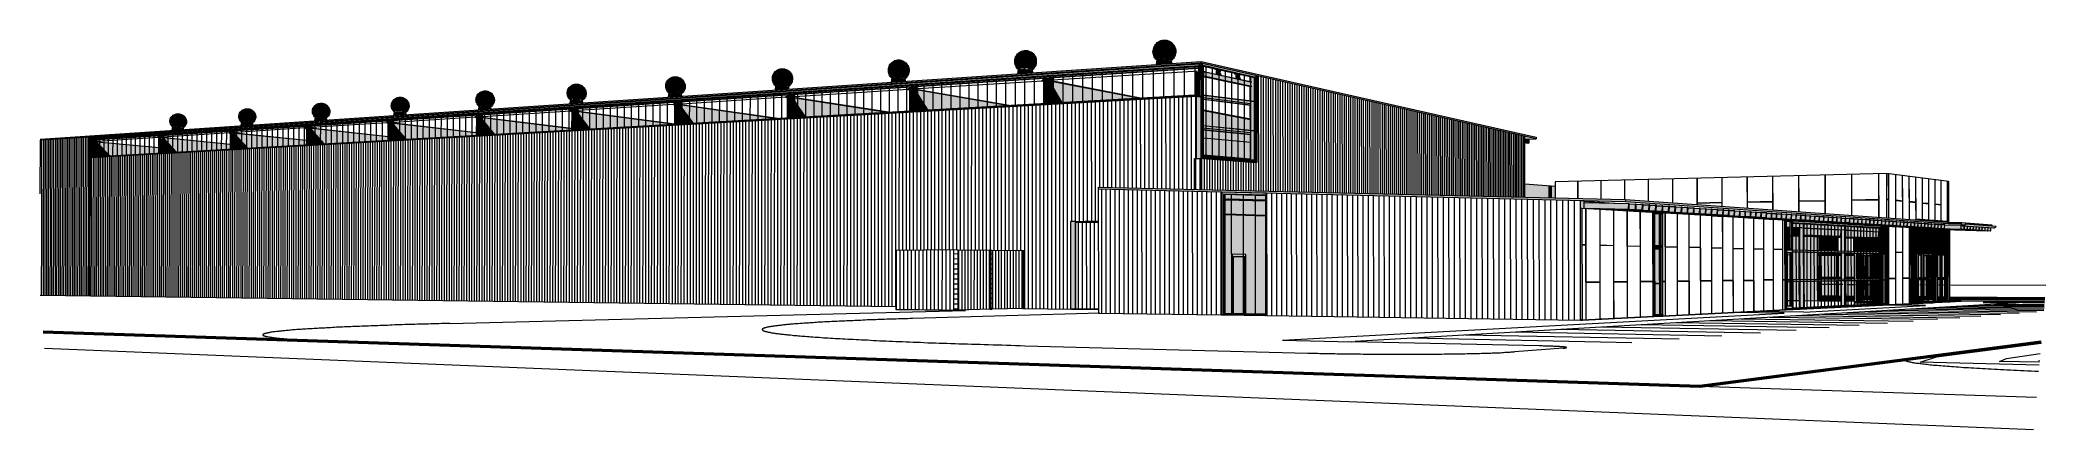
# Model space of a CAD drawing. Header units: inches. Extents: x 31156 to 31160, y -65 to 66.
# Drawn here: x 31158.072 to 31159.195, y -64.987 to -64.769 of the extents above.
import ezdxf

# ---------------------------------------------------------------- set-up
doc = ezdxf.new("R2010")
doc.units = ezdxf.units.IN
doc.header["$MEASUREMENT"] = 0
doc.linetypes.add('Center 1_4_', pattern=[0.53125, 0.25, -0.09375, 0.09375, -0.09375])
doc.linetypes.add('Hidden', pattern=[0.28125, 0.1875, -0.09375])
for name, color, linetype, lineweight in [('A-CLNG', 13, 'Continuous', 13), ('A-DOOR', 31, 'Continuous', 13), ('A-DOOR-FRAM', 31, 'Continuous', 9), ('A-FLOR-OTLN', 90, 'Continuous', 9), ('A-GENM', 13, 'Continuous', 9), ('A-GLAZ-CURT', 52, 'Continuous', 9), ('A-GLAZ-CWMG', 51, 'Continuous', 9), ('A-PROP-SBCK', 71, 'Hidden', 50), ('A-ROOF', 132, 'Continuous', 13), ('A-ROOF-OTLN', 132, 'Continuous', 9), ('A-WALL', 113, 'Continuous', 13), ('A-WALL-PATT', 111, 'Continuous', 13), ('BMP', 80, 'Continuous', 9), ('C-BLDG-PADS', 91, 'Continuous', 9), ('C-TOPO', 7, 'Continuous', 9), ('Conc', 7, 'Continuous', 9), ('EOP-PR', 4, 'Continuous', 9), ('I-WALL', 2, 'Continuous', 13), ('L-SITE-WALL', 31, 'Continuous', 13), ('M-HVAC-DUCT', 70, 'Continuous', 9), ('PAINT', 190, 'Continuous', 9), ('PROP', 3, 'Center 1_4_', 9), ('S-BEAM', 12, 'Continuous', 9), ('S-COLS', 52, 'Continuous', 9)]:
    doc.layers.add(name, color=color, linetype=linetype, lineweight=lineweight)

# ---------------------------------------------------------------- blocks, each defined once
blk = doc.blocks.new('FP_57-Looking South East')
at = {"layer": 'A-WALL-PATT', "lineweight": 9}
for p, q in [((-6208.1786, -64.8532), (-6208.1787, -64.789)), ((-6208.1773, -64.8532), (-6208.1773, -64.7893)), ((-6208.1759, -64.8533), (-6208.1759, -64.7896)), ((-6208.1745, -64.8533), (-6208.1745, -64.79)), ((-6208.1731, -64.8533), (-6208.1732, -64.7903)), ((-6208.1718, -64.8534), (-6208.1718, -64.7906)), ((-6208.1704, -64.8534), (-6208.1705, -64.7909)), ((-6208.1691, -64.8534), (-6208.1691, -64.7912)), ((-6208.1677, -64.8534), (-6208.1678, -64.7915)), ((-6208.1664, -64.8535), (-6208.1664, -64.7918)), ((-6208.165, -64.8535), (-6208.1651, -64.7921)), ((-6208.1637, -64.8535), (-6208.1637, -64.7924)), ((-6208.1624, -64.8536), (-6208.1624, -64.7927)), ((-6208.161, -64.8536), (-6208.1611, -64.793)), ((-6208.1597, -64.8536), (-6208.1598, -64.7933)), ((-6208.1584, -64.8537), (-6208.1584, -64.7936)), ((-6208.1571, -64.8537), (-6208.1571, -64.7939)), ((-6208.1558, -64.8537), (-6208.1558, -64.7942)), ((-6208.1545, -64.8538), (-6208.1545, -64.7945)), ((-6208.1532, -64.8538), (-6208.1532, -64.7947)), ((-6208.1519, -64.8538), (-6208.1519, -64.795)), ((-6208.1506, -64.8538), (-6208.1507, -64.7953)), ((-6208.1493, -64.8539), (-6208.1494, -64.7956)), ((-6208.1481, -64.8539), (-6208.1481, -64.7959)), ((-6208.1468, -64.8539), (-6208.1468, -64.7962)), ((-6208.1455, -64.854), (-6208.1455, -64.7965)), ((-6208.1442, -64.854), (-6208.1443, -64.7968)), ((-6208.143, -64.854), (-6208.143, -64.797)), ((-6208.1417, -64.854), (-6208.1418, -64.7973)), ((-6208.1405, -64.8541), (-6208.1405, -64.7976)), ((-6208.1392, -64.8541), (-6208.1393, -64.7979)), ((-6208.138, -64.8541), (-6208.138, -64.7982)), ((-6208.1368, -64.8542), (-6208.1368, -64.7984)), ((-6208.1355, -64.8542), (-6208.1356, -64.7987)), ((-6208.1343, -64.8542), (-6208.1343, -64.799)), ((-6208.1331, -64.8542), (-6208.1331, -64.7993)), ((-6208.1318, -64.8543), (-6208.1319, -64.7996)), ((-6208.1306, -64.8543), (-6208.1307, -64.7998)), ((-6208.1294, -64.8543), (-6208.1294, -64.8001)), ((-6208.1282, -64.8544), (-6208.1282, -64.8004)), ((-6208.127, -64.8544), (-6208.127, -64.8006)), ((-6208.1258, -64.8544), (-6208.1258, -64.8009)), ((-6208.1246, -64.8544), (-6208.1246, -64.8012)), ((-6208.1234, -64.8545), (-6208.1234, -64.8015)), ((-6208.1222, -64.8545), (-6208.1223, -64.8017)), ((-6208.121, -64.8545), (-6208.1211, -64.802)), ((-6208.1198, -64.8546), (-6208.1199, -64.8023)), ((-6208.1187, -64.8546), (-6208.1187, -64.8025)), ((-6208.1175, -64.8546), (-6208.1175, -64.8028)), ((-6208.1163, -64.8546), (-6208.1164, -64.803)), ((-6208.1152, -64.8547), (-6208.1152, -64.8033)), ((-6208.114, -64.8547), (-6208.114, -64.8036)), ((-6208.1128, -64.8547), (-6208.1129, -64.8038)), ((-6208.1117, -64.8547), (-6208.1117, -64.8041)), ((-6208.1105, -64.8548), (-6208.1106, -64.8043)), ((-6208.1094, -64.8548), (-6208.1094, -64.8046)), ((-6208.1083, -64.8548), (-6208.1083, -64.8049)), ((-6208.1071, -64.8548), (-6208.1072, -64.8051)), ((-6208.106, -64.8549), (-6208.106, -64.8054)), ((-6208.1049, -64.8549), (-6208.1049, -64.8056)), ((-6208.1037, -64.8549), (-6208.1038, -64.8059)), ((-6208.1026, -64.8549), (-6208.1026, -64.8061)), ((-6208.1015, -64.855), (-6208.1015, -64.8064)), ((-6208.1004, -64.855), (-6208.1004, -64.8066)), ((-6208.0993, -64.855), (-6208.0993, -64.8069)), ((-6208.0982, -64.855), (-6208.0982, -64.8071)), ((-6208.097, -64.8551), (-6208.0971, -64.8074)), ((-6208.0959, -64.8551), (-6208.096, -64.8076)), ((-6208.0949, -64.8551), (-6208.0949, -64.8079)), ((-6208.0938, -64.8552), (-6208.0938, -64.8081)), ((-6208.0927, -64.8552), (-6208.0927, -64.8084)), ((-6208.0916, -64.8552), (-6208.0916, -64.8086)), ((-6208.0905, -64.8552), (-6208.0905, -64.8089)), ((-6208.0894, -64.8553), (-6208.0895, -64.8091)), ((-6208.0883, -64.8553), (-6208.0884, -64.8093)), ((-6208.0873, -64.8553), (-6208.0873, -64.8096)), ((-6208.0862, -64.8553), (-6208.0862, -64.8098)), ((-6208.0851, -64.8553), (-6208.0852, -64.8101)), ((-6208.0841, -64.8554), (-6208.0841, -64.8103)), ((-6208.083, -64.8554), (-6208.0831, -64.8105)), ((-6208.082, -64.8554), (-6208.082, -64.8108)), ((-6208.0809, -64.8554), (-6208.0809, -64.811)), ((-6208.0799, -64.8555), (-6208.0799, -64.8112)), ((-6208.0788, -64.8555), (-6208.0789, -64.8115)), ((-6208.0778, -64.8555), (-6208.0778, -64.8117)), ((-6208.0767, -64.8555), (-6208.0768, -64.812)), ((-6208.0757, -64.8556), (-6208.0757, -64.8122)), ((-6208.0747, -64.8556), (-6208.0747, -64.8124)), ((-6208.0736, -64.8556), (-6208.0737, -64.8126)), ((-6208.0726, -64.8556), (-6208.0727, -64.8129)), ((-6208.0716, -64.8557), (-6208.0716, -64.8131)), ((-6208.0706, -64.8557), (-6208.0706, -64.8133)), ((-6208.0696, -64.8557), (-6208.0696, -64.8136)), ((-6208.0685, -64.8557), (-6208.0686, -64.8138)), ((-6208.0675, -64.8558), (-6208.0676, -64.814)), ((-6208.0665, -64.8558), (-6208.0666, -64.8142)), ((-6208.0655, -64.8558), (-6208.0656, -64.8145)), ((-6208.0645, -64.8558), (-6208.0646, -64.8147)), ((-6208.0635, -64.8558), (-6208.0636, -64.8149)), ((-6208.0625, -64.8559), (-6208.0626, -64.8151)), ((-6208.0615, -64.8559), (-6208.0616, -64.8154)), ((-6208.0606, -64.8559), (-6208.0606, -64.8156)), ((-6208.0596, -64.8559), (-6208.0596, -64.8158)), ((-6208.0586, -64.856), (-6208.0586, -64.816)), ((-6208.0576, -64.856), (-6208.0576, -64.8163)), ((-6208.0566, -64.856), (-6208.0567, -64.8165)), ((-6208.0557, -64.856), (-6208.0557, -64.8167)), ((-6208.0547, -64.8561), (-6208.0547, -64.8169)), ((-6208.0537, -64.8561), (-6208.0538, -64.8171)), ((-6208.0528, -64.8561), (-6208.0528, -64.8173)), ((-6208.0518, -64.8561), (-6208.0518, -64.8176)), ((-6208.0508, -64.8561), (-6208.0509, -64.8178)), ((-6208.0499, -64.8562), (-6208.0499, -64.818)), ((-6208.0489, -64.8562), (-6208.049, -64.8182)), ((-6208.048, -64.8562), (-6208.048, -64.8184)), ((-6208.047, -64.8562), (-6208.0471, -64.8186)), ((-6208.0461, -64.8562), (-6208.0461, -64.8188)), ((-6208.0452, -64.8563), (-6208.0452, -64.8191)), ((-6208.0442, -64.8563), (-6208.0443, -64.8193)), ((-6208.0433, -64.8563), (-6208.0433, -64.8195)), ((-6208.0424, -64.8563), (-6208.0424, -64.8197)), ((-6208.0414, -64.8564), (-6208.0415, -64.8199)), ((-6208.0405, -64.8564), (-6208.0405, -64.8201)), ((-6208.0396, -64.8564), (-6208.0396, -64.8203)), ((-6208.0387, -64.8564), (-6208.0387, -64.8205)), ((-6208.0377, -64.8564), (-6208.0378, -64.8207)), ((-6208.0368, -64.8565), (-6208.0369, -64.8209)), ((-6208.0359, -64.8565), (-6208.0359, -64.8211)), ((-6208.035, -64.8565), (-6208.035, -64.8213)), ((-6208.0341, -64.8565), (-6208.0341, -64.8215)), ((-6208.0332, -64.8565), (-6208.0332, -64.8218)), ((-6208.0323, -64.8566), (-6208.0323, -64.822)), ((-6208.0314, -64.8566), (-6208.0314, -64.8222)), ((-6208.0305, -64.8566), (-6208.0305, -64.8224)), ((-6208.0296, -64.8566), (-6208.0296, -64.8226)), ((-6208.2104, -64.8525), (-6208.2104, -64.835)), ((-6208.2089, -64.8525), (-6208.2089, -64.8351)), ((-6208.2074, -64.8525), (-6208.2074, -64.8352)), ((-6208.2059, -64.8526), (-6208.2059, -64.8353)), ((-6208.2045, -64.8526), (-6208.2045, -64.8355)), ((-6208.203, -64.8526), (-6208.203, -64.8356)), ((-6208.2015, -64.8526), (-6208.2015, -64.8357)), ((-6208.2, -64.8527), (-6208.2, -64.8358)), ((-6208.1986, -64.8527), (-6208.1986, -64.8359)), ((-6208.1971, -64.8528), (-6208.1971, -64.836)), ((-6208.1957, -64.8528), (-6208.1957, -64.8362)), ((-6208.1942, -64.8528), (-6208.1942, -64.8363)), ((-6208.1928, -64.8529), (-6208.1928, -64.8364)), ((-6208.1913, -64.8529), (-6208.1913, -64.8365)), ((-6208.1899, -64.8529), (-6208.1899, -64.8366)), ((-6208.1885, -64.853), (-6208.1885, -64.8367)), ((-6208.1871, -64.853), (-6208.1871, -64.8368)), ((-6208.1856, -64.853), (-6208.1857, -64.8369)), ((-6208.1842, -64.8531), (-6208.1842, -64.8371)), ((-6208.1828, -64.8531), (-6208.1828, -64.8372)), ((-6208.1814, -64.8531), (-6208.1814, -64.8373)), ((-6208.18, -64.8532), (-6208.18, -64.8374))]:
    blk.add_line(p, q, dxfattribs=at)
blk = doc.blocks.new('FP_58-Looking South East')
at = {"layer": 'A-WALL-PATT', "lineweight": 9}
for p, q in [((-6208.2138, -64.8524), (-6208.2138, -64.8351)), ((-6208.2114, -64.8524), (-6208.2114, -64.835))]:
    blk.add_line(p, q, dxfattribs=at)
blk = doc.blocks.new('FP_59-Looking South East')
at = {"layer": 'A-WALL-PATT', "lineweight": 9}
for p, q in [((-6207.826, -64.8875), (-6207.826, -64.873)), ((-6207.8259, -64.9022), (-6207.826, -64.873)), ((-6207.822, -64.8876), (-6207.8221, -64.8732)), ((-6207.822, -64.9021), (-6207.8221, -64.8732)), ((-6207.8182, -64.8877), (-6207.8182, -64.8734)), ((-6207.8181, -64.9021), (-6207.8182, -64.8734)), ((-6207.8144, -64.902), (-6207.8144, -64.8736)), ((-6207.8144, -64.8878), (-6207.8144, -64.8736)), ((-6207.826, -64.8875), (-6207.8266, -64.8875)), ((-6207.826, -64.8876), (-6207.8266, -64.8876)), ((-6207.8259, -64.9169), (-6207.826, -64.8876)), ((-6207.8182, -64.8877), (-6207.822, -64.8876)), ((-6207.822, -64.9167), (-6207.822, -64.8877)), ((-6207.8182, -64.8878), (-6207.822, -64.8877)), ((-6207.8181, -64.9165), (-6207.8182, -64.8878)), ((-6207.8135, -64.8878), (-6207.8144, -64.8878)), ((-6207.8143, -64.9163), (-6207.8144, -64.8879)), ((-6207.8135, -64.8879), (-6207.8144, -64.8879)), ((-6207.822, -64.9021), (-6207.8259, -64.9022)), ((-6207.8259, -64.9023), (-6207.822, -64.9022)), ((-6207.8259, -64.917), (-6207.8259, -64.9023)), ((-6207.822, -64.9168), (-6207.822, -64.9022)), ((-6207.8144, -64.902), (-6207.8181, -64.9021)), ((-6207.8181, -64.9022), (-6207.8144, -64.9021)), ((-6207.8181, -64.9166), (-6207.8181, -64.9022)), ((-6207.8144, -64.9164), (-6207.8144, -64.9021)), ((-6207.8266, -64.9169), (-6207.8259, -64.9169)), ((-6207.822, -64.9167), (-6207.8181, -64.9165)), ((-6207.8143, -64.9163), (-6207.8135, -64.9163))]:
    blk.add_line(p, q, dxfattribs=at)
blk = doc.blocks.new('FP_60-Looking South East')
at = {"layer": 'A-WALL-PATT', "lineweight": 9}
for p, q in [((-6207.9955, -64.8835), (-6207.9955, -64.8631)), ((-6207.9954, -64.9044), (-6207.9954, -64.8631)), ((-6207.9875, -64.9043), (-6207.9876, -64.8636)), ((-6207.9875, -64.8837), (-6207.9875, -64.8636)), ((-6207.9798, -64.8839), (-6207.9799, -64.864)), ((-6207.9798, -64.9042), (-6207.9798, -64.864)), ((-6207.9723, -64.9041), (-6207.9724, -64.8645)), ((-6207.9723, -64.8841), (-6207.9723, -64.8645)), ((-6207.965, -64.8843), (-6207.9651, -64.8649)), ((-6207.965, -64.904), (-6207.965, -64.8649)), ((-6207.9955, -64.8835), (-6207.9976, -64.8835)), ((-6207.9955, -64.8837), (-6207.9976, -64.8836)), ((-6207.9954, -64.9253), (-6207.9955, -64.8837)), ((-6207.9798, -64.8839), (-6207.9875, -64.8837)), ((-6207.9875, -64.9249), (-6207.9875, -64.8838)), ((-6207.9798, -64.884), (-6207.9875, -64.8838)), ((-6207.9798, -64.9246), (-6207.9798, -64.884)), ((-6207.965, -64.8843), (-6207.9723, -64.8841)), ((-6207.9722, -64.9242), (-6207.9723, -64.8842)), ((-6207.965, -64.8844), (-6207.9723, -64.8842)), ((-6207.965, -64.9238), (-6207.965, -64.8844)), ((-6207.9875, -64.9043), (-6207.9954, -64.9044)), ((-6207.9954, -64.9046), (-6207.9875, -64.9044)), ((-6207.9954, -64.9254), (-6207.9954, -64.9046)), ((-6207.9875, -64.9251), (-6207.9875, -64.9044)), ((-6207.9723, -64.9041), (-6207.9798, -64.9042)), ((-6207.9798, -64.9043), (-6207.9723, -64.9042)), ((-6207.9797, -64.9247), (-6207.9798, -64.9043)), ((-6207.9723, -64.9243), (-6207.9723, -64.9042)), ((-6207.9579, -64.9039), (-6207.965, -64.904)), ((-6207.965, -64.9041), (-6207.9579, -64.904)), ((-6207.965, -64.9239), (-6207.965, -64.9041)), ((-6207.9976, -64.9254), (-6207.9954, -64.9253)), ((-6207.9954, -64.9254), (-6207.9954, -64.9254)), ((-6207.9954, -64.9254), (-6207.9954, -64.9254)), ((-6207.9875, -64.9249), (-6207.9798, -64.9246)), ((-6207.9875, -64.925), (-6207.9875, -64.925)), ((-6207.9875, -64.9251), (-6207.9875, -64.9251)), ((-6207.9798, -64.9247), (-6207.9798, -64.9247)), ((-6207.9797, -64.9247), (-6207.9797, -64.9247)), ((-6207.9723, -64.9243), (-6207.9723, -64.9243)), ((-6207.9722, -64.9242), (-6207.965, -64.9238)), ((-6207.9722, -64.9243), (-6207.9722, -64.9243)), ((-6207.965, -64.9239), (-6207.965, -64.9239)), ((-6207.965, -64.9239), (-6207.965, -64.9239))]:
    blk.add_line(p, q, dxfattribs=at)
blk = doc.blocks.new('FP_61-Looking South East')
at = {"layer": 'A-WALL-PATT', "lineweight": 9}
for p, q in [((-6208.174, -64.923), (-6208.174, -64.8545)), ((-6208.1712, -64.923), (-6208.1713, -64.8545)), ((-6208.1685, -64.9231), (-6208.1685, -64.8546)), ((-6208.1657, -64.9231), (-6208.1657, -64.8547)), ((-6208.1629, -64.9231), (-6208.1629, -64.8547)), ((-6208.1601, -64.9232), (-6208.1602, -64.8548)), ((-6208.1573, -64.9232), (-6208.1574, -64.8549)), ((-6208.1545, -64.9233), (-6208.1545, -64.8549)), ((-6208.1517, -64.9233), (-6208.1517, -64.855)), ((-6208.1489, -64.9234), (-6208.1489, -64.8551)), ((-6208.146, -64.9234), (-6208.1461, -64.8551)), ((-6208.1432, -64.9234), (-6208.1432, -64.8552)), ((-6208.1403, -64.9235), (-6208.1404, -64.8553)), ((-6208.1375, -64.9235), (-6208.1375, -64.8553)), ((-6208.1346, -64.9236), (-6208.1346, -64.8554)), ((-6208.1317, -64.9236), (-6208.1318, -64.8555)), ((-6208.1288, -64.9236), (-6208.1289, -64.8555)), ((-6208.1259, -64.9237), (-6208.126, -64.8556)), ((-6208.123, -64.9237), (-6208.1231, -64.8557)), ((-6208.1201, -64.9238), (-6208.1201, -64.8558)), ((-6208.1172, -64.9238), (-6208.1172, -64.8558)), ((-6208.1142, -64.9239), (-6208.1143, -64.8559)), ((-6208.1113, -64.9239), (-6208.1113, -64.856)), ((-6208.1083, -64.924), (-6208.1084, -64.856)), ((-6208.1054, -64.924), (-6208.1054, -64.8561)), ((-6208.1024, -64.924), (-6208.1024, -64.8562)), ((-6208.0994, -64.9241), (-6208.0995, -64.8562)), ((-6208.0964, -64.9241), (-6208.0965, -64.8563)), ((-6208.0934, -64.9242), (-6208.0935, -64.8564)), ((-6208.0904, -64.9242), (-6208.0904, -64.8565)), ((-6208.0874, -64.9243), (-6208.0874, -64.8565)), ((-6208.0843, -64.9243), (-6208.0844, -64.8566)), ((-6208.0813, -64.9243), (-6208.0813, -64.8567)), ((-6208.0782, -64.9244), (-6208.0783, -64.8568)), ((-6208.0752, -64.9244), (-6208.0752, -64.8568)), ((-6208.0721, -64.9245), (-6208.0722, -64.8569)), ((-6208.069, -64.9245), (-6208.0691, -64.857)), ((-6208.0659, -64.9246), (-6208.066, -64.8571)), ((-6208.0628, -64.9246), (-6208.0629, -64.8571)), ((-6208.0597, -64.9247), (-6208.0598, -64.8572)), ((-6208.0566, -64.9247), (-6208.0566, -64.8573)), ((-6208.0534, -64.9248), (-6208.0535, -64.8573)), ((-6208.0503, -64.9248), (-6208.0504, -64.8574)), ((-6208.0471, -64.9249), (-6208.0472, -64.8575)), ((-6208.044, -64.9249), (-6208.044, -64.8576)), ((-6208.0408, -64.9249), (-6208.0409, -64.8577)), ((-6208.0376, -64.925), (-6208.0377, -64.8577)), ((-6208.0344, -64.925), (-6208.0345, -64.8578)), ((-6208.0312, -64.9251), (-6208.0313, -64.8579)), ((-6208.028, -64.9251), (-6208.0281, -64.858)), ((-6208.0247, -64.9252), (-6208.0248, -64.858)), ((-6208.0215, -64.9252), (-6208.0216, -64.8581)), ((-6208.0183, -64.9253), (-6208.0183, -64.8582)), ((-6208.015, -64.9253), (-6208.0151, -64.8583)), ((-6208.0117, -64.9254), (-6208.0118, -64.8583)), ((-6208.0084, -64.9254), (-6208.0085, -64.8584)), ((-6208.0051, -64.9255), (-6208.0052, -64.8585)), ((-6208.0018, -64.9255), (-6208.0019, -64.8586)), ((-6207.9985, -64.9256), (-6207.9986, -64.8587))]:
    blk.add_line(p, q, dxfattribs=at)
blk = doc.blocks.new('FP_62-Looking South East')
at = {"layer": 'A-WALL-PATT', "lineweight": 9}
for p, q in [((-6208.4899, -64.9166), (-6208.4899, -64.8734)), ((-6208.4882, -64.9166), (-6208.4882, -64.8733)), ((-6208.4865, -64.9166), (-6208.4865, -64.8733)), ((-6208.4848, -64.9166), (-6208.4848, -64.8733)), ((-6208.4831, -64.9167), (-6208.483, -64.8733)), ((-6208.4813, -64.9167), (-6208.4813, -64.8732)), ((-6208.4796, -64.9167), (-6208.4796, -64.8732)), ((-6208.4779, -64.9167), (-6208.4779, -64.8732)), ((-6208.4761, -64.9168), (-6208.4761, -64.8731)), ((-6208.4744, -64.9168), (-6208.4744, -64.8731)), ((-6208.4727, -64.9168), (-6208.4726, -64.8731)), ((-6208.4709, -64.9168), (-6208.4709, -64.8731)), ((-6208.4692, -64.9169), (-6208.4691, -64.873)), ((-6208.4674, -64.9169), (-6208.4674, -64.873)), ((-6208.4656, -64.9169), (-6208.4656, -64.873)), ((-6208.4639, -64.9169), (-6208.4638, -64.8729)), ((-6208.4621, -64.917), (-6208.4621, -64.8729)), ((-6208.4603, -64.917), (-6208.4603, -64.8729)), ((-6208.4585, -64.917), (-6208.4585, -64.8729)), ((-6208.4568, -64.917), (-6208.4567, -64.8728)), ((-6208.455, -64.9171), (-6208.4549, -64.8728)), ((-6208.4532, -64.9171), (-6208.4532, -64.8728)), ((-6208.4514, -64.9171), (-6208.4514, -64.8727)), ((-6208.4496, -64.9171), (-6208.4496, -64.8727)), ((-6208.4478, -64.9171), (-6208.4478, -64.8727)), ((-6208.446, -64.9172), (-6208.4459, -64.8727)), ((-6208.4442, -64.9172), (-6208.4441, -64.8726)), ((-6208.4423, -64.9172), (-6208.4423, -64.8726)), ((-6208.4405, -64.9172), (-6208.4405, -64.8726)), ((-6208.4387, -64.9173), (-6208.4387, -64.8725)), ((-6208.4369, -64.9173), (-6208.4368, -64.8725)), ((-6208.435, -64.9173), (-6208.435, -64.8725)), ((-6208.4332, -64.9173), (-6208.4332, -64.8724)), ((-6208.4313, -64.9174), (-6208.4313, -64.8724)), ((-6208.4295, -64.9174), (-6208.4295, -64.8724)), ((-6208.4276, -64.9174), (-6208.4276, -64.8724)), ((-6208.4258, -64.9174), (-6208.4258, -64.8723)), ((-6208.4239, -64.9175), (-6208.4239, -64.8723)), ((-6208.4221, -64.9175), (-6208.422, -64.8723)), ((-6208.4202, -64.9175), (-6208.4202, -64.8722)), ((-6208.4183, -64.9175), (-6208.4183, -64.8722)), ((-6208.4164, -64.9176), (-6208.4164, -64.8722)), ((-6208.4145, -64.9176), (-6208.4145, -64.8721)), ((-6208.4126, -64.9176), (-6208.4126, -64.8721)), ((-6208.4108, -64.9177), (-6208.4107, -64.8721)), ((-6208.4089, -64.9177), (-6208.4088, -64.8721)), ((-6208.4069, -64.9177), (-6208.4069, -64.872)), ((-6208.405, -64.9177), (-6208.405, -64.872)), ((-6208.4031, -64.9178), (-6208.4031, -64.872)), ((-6208.4012, -64.9178), (-6208.4012, -64.8719)), ((-6208.3993, -64.9178), (-6208.3993, -64.8719)), ((-6208.3974, -64.9178), (-6208.3973, -64.8719)), ((-6208.3954, -64.9179), (-6208.3954, -64.8718)), ((-6208.3935, -64.9179), (-6208.3935, -64.8718)), ((-6208.3915, -64.9179), (-6208.3915, -64.8718)), ((-6208.3896, -64.9179), (-6208.3896, -64.8717)), ((-6208.3876, -64.918), (-6208.3876, -64.8717)), ((-6208.3857, -64.918), (-6208.3857, -64.8717)), ((-6208.3837, -64.918), (-6208.3837, -64.8716)), ((-6208.3818, -64.918), (-6208.3817, -64.8716)), ((-6208.3798, -64.8865), (-6208.3798, -64.8716)), ((-6208.3778, -64.8865), (-6208.3778, -64.8716)), ((-6208.3758, -64.8865), (-6208.3758, -64.8715)), ((-6208.3738, -64.8865), (-6208.3738, -64.8715)), ((-6208.3718, -64.8865), (-6208.3718, -64.8715)), ((-6208.3698, -64.8865), (-6208.3698, -64.8714)), ((-6208.3678, -64.8865), (-6208.3678, -64.8714)), ((-6208.3658, -64.8865), (-6208.3658, -64.8714)), ((-6208.3638, -64.8864), (-6208.3638, -64.8713)), ((-6208.3618, -64.8864), (-6208.3618, -64.8713)), ((-6208.3598, -64.8864), (-6208.3598, -64.8713)), ((-6208.3577, -64.8864), (-6208.3577, -64.8712)), ((-6208.3557, -64.8864), (-6208.3557, -64.8712)), ((-6208.3537, -64.8864), (-6208.3537, -64.8712)), ((-6208.3516, -64.8864), (-6208.3516, -64.8711)), ((-6208.3496, -64.8863), (-6208.3496, -64.8711)), ((-6208.3475, -64.8864), (-6208.3475, -64.8711)), ((-6208.3455, -64.8864), (-6208.3455, -64.871)), ((-6208.3434, -64.8864), (-6208.3434, -64.871)), ((-6208.3413, -64.8864), (-6208.3413, -64.871)), ((-6208.3393, -64.8865), (-6208.3393, -64.8709)), ((-6208.3372, -64.8865), (-6208.3372, -64.8709)), ((-6208.3351, -64.8865), (-6208.3351, -64.8709)), ((-6208.333, -64.8865), (-6208.333, -64.8708)), ((-6208.3309, -64.8866), (-6208.3309, -64.8708)), ((-6208.3288, -64.8866), (-6208.3288, -64.8708)), ((-6208.3267, -64.8866), (-6208.3267, -64.8707)), ((-6208.3246, -64.8866), (-6208.3246, -64.8707)), ((-6208.3225, -64.8867), (-6208.3225, -64.8707)), ((-6208.3203, -64.8867), (-6208.3203, -64.8706)), ((-6208.3182, -64.8867), (-6208.3182, -64.8706)), ((-6208.3161, -64.8867), (-6208.3161, -64.8706)), ((-6208.3139, -64.8867), (-6208.3139, -64.8705)), ((-6208.3118, -64.8868), (-6208.3118, -64.8705)), ((-6208.3096, -64.919), (-6208.3096, -64.8704)), ((-6208.3075, -64.919), (-6208.3075, -64.8704)), ((-6208.3053, -64.9191), (-6208.3053, -64.8704)), ((-6208.3031, -64.9191), (-6208.3031, -64.8703)), ((-6208.301, -64.9191), (-6208.301, -64.8703)), ((-6208.2988, -64.9192), (-6208.2988, -64.8703)), ((-6208.2966, -64.9192), (-6208.2966, -64.8702)), ((-6208.2944, -64.9192), (-6208.2944, -64.8702)), ((-6208.2922, -64.9193), (-6208.2922, -64.8702)), ((-6208.29, -64.9193), (-6208.29, -64.8701)), ((-6208.2878, -64.9193), (-6208.2878, -64.8701)), ((-6208.2856, -64.9193), (-6208.2856, -64.8701)), ((-6208.2833, -64.8703), (-6208.2833, -64.87)), ((-6208.2811, -64.8702), (-6208.2811, -64.87)), ((-6208.2789, -64.8702), (-6208.2789, -64.87)), ((-6208.2766, -64.8702), (-6208.2766, -64.8699)), ((-6208.2744, -64.8701), (-6208.2744, -64.8699)), ((-6208.2721, -64.8701), (-6208.2721, -64.8698)), ((-6208.2699, -64.8701), (-6208.2699, -64.8698)), ((-6208.832, -64.912), (-6208.8319, -64.8789)), ((-6208.831, -64.912), (-6208.8309, -64.8789)), ((-6208.83, -64.912), (-6208.8299, -64.8789)), ((-6208.829, -64.912), (-6208.8289, -64.8788)), ((-6208.828, -64.912), (-6208.8279, -64.8788)), ((-6208.8269, -64.912), (-6208.8269, -64.8788)), ((-6208.8259, -64.912), (-6208.8259, -64.8788)), ((-6208.8249, -64.912), (-6208.8249, -64.8788)), ((-6208.8239, -64.9121), (-6208.8238, -64.8788)), ((-6208.8229, -64.9121), (-6208.8228, -64.8787)), ((-6208.8219, -64.9121), (-6208.8218, -64.8787)), ((-6208.8209, -64.9121), (-6208.8208, -64.8787)), ((-6208.8198, -64.9121), (-6208.8198, -64.8787)), ((-6208.8188, -64.9121), (-6208.8188, -64.8787)), ((-6208.8178, -64.9121), (-6208.8177, -64.8787)), ((-6208.8168, -64.9122), (-6208.8167, -64.8786)), ((-6208.8158, -64.9122), (-6208.8157, -64.8786)), ((-6208.8147, -64.9122), (-6208.8147, -64.8786)), ((-6208.8137, -64.9122), (-6208.8136, -64.8786)), ((-6208.8127, -64.9122), (-6208.8126, -64.8786)), ((-6208.8116, -64.9122), (-6208.8116, -64.8786)), ((-6208.8106, -64.9122), (-6208.8105, -64.8785)), ((-6208.8095, -64.9123), (-6208.8095, -64.8785)), ((-6208.8085, -64.9123), (-6208.8084, -64.8785)), ((-6208.8075, -64.9123), (-6208.8074, -64.8785)), ((-6208.8064, -64.9123), (-6208.8064, -64.8785)), ((-6208.8054, -64.9123), (-6208.8053, -64.8785)), ((-6208.8043, -64.9123), (-6208.8043, -64.8784)), ((-6208.8033, -64.9123), (-6208.8032, -64.8784)), ((-6208.8022, -64.9124), (-6208.8022, -64.8784)), ((-6208.8012, -64.9124), (-6208.8011, -64.8784)), ((-6208.8001, -64.9124), (-6208.8001, -64.8784)), ((-6208.7991, -64.9124), (-6208.799, -64.8784)), ((-6208.798, -64.9124), (-6208.7979, -64.8783)), ((-6208.7969, -64.9124), (-6208.7969, -64.8783)), ((-6208.7959, -64.9124), (-6208.7958, -64.8783)), ((-6208.7948, -64.9125), (-6208.7947, -64.8783)), ((-6208.7937, -64.9125), (-6208.7937, -64.8783)), ((-6208.7927, -64.9125), (-6208.7926, -64.8783)), ((-6208.7916, -64.9125), (-6208.7915, -64.8782)), ((-6208.7905, -64.9125), (-6208.7905, -64.8782)), ((-6208.7895, -64.9125), (-6208.7894, -64.8782)), ((-6208.7884, -64.9125), (-6208.7883, -64.8782)), ((-6208.7873, -64.9126), (-6208.7872, -64.8782)), ((-6208.7862, -64.9126), (-6208.7861, -64.8782)), ((-6208.7851, -64.9126), (-6208.7851, -64.8781)), ((-6208.784, -64.9126), (-6208.784, -64.8781)), ((-6208.783, -64.9126), (-6208.7829, -64.8781)), ((-6208.7819, -64.9126), (-6208.7818, -64.8781)), ((-6208.7808, -64.9126), (-6208.7807, -64.8781)), ((-6208.7797, -64.9127), (-6208.7796, -64.878)), ((-6208.7786, -64.9127), (-6208.7785, -64.878)), ((-6208.7775, -64.9127), (-6208.7774, -64.878)), ((-6208.7764, -64.9127), (-6208.7763, -64.878)), ((-6208.7753, -64.9127), (-6208.7752, -64.878)), ((-6208.7742, -64.9127), (-6208.7741, -64.878)), ((-6208.7731, -64.9127), (-6208.773, -64.8779)), ((-6208.772, -64.9128), (-6208.7719, -64.8779)), ((-6208.7709, -64.9128), (-6208.7708, -64.8779)), ((-6208.7698, -64.9128), (-6208.7697, -64.8779)), ((-6208.7686, -64.9128), (-6208.7686, -64.8779)), ((-6208.7675, -64.9128), (-6208.7675, -64.8779)), ((-6208.7664, -64.9128), (-6208.7663, -64.8778)), ((-6208.7653, -64.9129), (-6208.7652, -64.8778)), ((-6208.7642, -64.9129), (-6208.7641, -64.8778)), ((-6208.763, -64.9129), (-6208.763, -64.8778)), ((-6208.7619, -64.9129), (-6208.7618, -64.8778)), ((-6208.7608, -64.9129), (-6208.7607, -64.8777)), ((-6208.7596, -64.9129), (-6208.7596, -64.8777)), ((-6208.7585, -64.9129), (-6208.7584, -64.8777)), ((-6208.7574, -64.913), (-6208.7573, -64.8777)), ((-6208.7562, -64.913), (-6208.7562, -64.8777)), ((-6208.7551, -64.913), (-6208.755, -64.8776)), ((-6208.754, -64.913), (-6208.7539, -64.8776)), ((-6208.7528, -64.913), (-6208.7527, -64.8776)), ((-6208.7517, -64.913), (-6208.7516, -64.8776)), ((-6208.7505, -64.9131), (-6208.7504, -64.8776)), ((-6208.7494, -64.9131), (-6208.7493, -64.8776)), ((-6208.7482, -64.9131), (-6208.7481, -64.8775)), ((-6208.7471, -64.9131), (-6208.747, -64.8775)), ((-6208.7459, -64.9131), (-6208.7458, -64.8775)), ((-6208.7447, -64.9131), (-6208.7447, -64.8775)), ((-6208.7436, -64.9131), (-6208.7435, -64.8775)), ((-6208.7424, -64.9132), (-6208.7423, -64.8774)), ((-6208.7412, -64.9132), (-6208.7412, -64.8774)), ((-6208.7401, -64.9132), (-6208.74, -64.8774)), ((-6208.7389, -64.9132), (-6208.7388, -64.8774)), ((-6208.7377, -64.9132), (-6208.7377, -64.8774)), ((-6208.7366, -64.9132), (-6208.7365, -64.8773)), ((-6208.7354, -64.9133), (-6208.7353, -64.8773)), ((-6208.7342, -64.9133), (-6208.7341, -64.8773)), ((-6208.733, -64.9133), (-6208.7329, -64.8773)), ((-6208.7318, -64.9133), (-6208.7318, -64.8773)), ((-6208.7306, -64.9133), (-6208.7306, -64.8773)), ((-6208.7294, -64.9133), (-6208.7294, -64.8772)), ((-6208.7283, -64.9134), (-6208.7282, -64.8772)), ((-6208.7271, -64.9134), (-6208.727, -64.8772)), ((-6208.7259, -64.9134), (-6208.7258, -64.8772)), ((-6208.7247, -64.9134), (-6208.7246, -64.8772)), ((-6208.7235, -64.9134), (-6208.7234, -64.8771)), ((-6208.7223, -64.9134), (-6208.7222, -64.8771)), ((-6208.7211, -64.9135), (-6208.721, -64.8771)), ((-6208.7198, -64.9135), (-6208.7198, -64.8771)), ((-6208.7186, -64.9135), (-6208.7186, -64.8771)), ((-6208.7174, -64.9135), (-6208.7174, -64.877)), ((-6208.7162, -64.9135), (-6208.7161, -64.877)), ((-6208.715, -64.9135), (-6208.7149, -64.877)), ((-6208.7138, -64.9136), (-6208.7137, -64.877)), ((-6208.7125, -64.9136), (-6208.7125, -64.877)), ((-6208.7113, -64.9136), (-6208.7113, -64.8769)), ((-6208.7101, -64.9136), (-6208.71, -64.8769)), ((-6208.7089, -64.9136), (-6208.7088, -64.8769)), ((-6208.7076, -64.9136), (-6208.7076, -64.8769)), ((-6208.7064, -64.9137), (-6208.7063, -64.8769)), ((-6208.7052, -64.9137), (-6208.7051, -64.8768)), ((-6208.7039, -64.9137), (-6208.7039, -64.8768)), ((-6208.7027, -64.9137), (-6208.7026, -64.8768)), ((-6208.7014, -64.9137), (-6208.7014, -64.8768)), ((-6208.7002, -64.9137), (-6208.7001, -64.8768)), ((-6208.6989, -64.9138), (-6208.6989, -64.8767)), ((-6208.6977, -64.9138), (-6208.6976, -64.8767)), ((-6208.6964, -64.9138), (-6208.6964, -64.8767)), ((-6208.6952, -64.9138), (-6208.6951, -64.8767)), ((-6208.6939, -64.9138), (-6208.6938, -64.8767)), ((-6208.6926, -64.9138), (-6208.6926, -64.8766)), ((-6208.6914, -64.9139), (-6208.6913, -64.8766)), ((-6208.6901, -64.9139), (-6208.69, -64.8766)), ((-6208.6888, -64.9139), (-6208.6888, -64.8766)), ((-6208.6876, -64.9139), (-6208.6875, -64.8766)), ((-6208.6863, -64.9139), (-6208.6862, -64.8765)), ((-6208.685, -64.9139), (-6208.6849, -64.8765)), ((-6208.6837, -64.914), (-6208.6837, -64.8765)), ((-6208.6824, -64.914), (-6208.6824, -64.8765)), ((-6208.6812, -64.914), (-6208.6811, -64.8765)), ((-6208.6799, -64.914), (-6208.6798, -64.8764)), ((-6208.6786, -64.914), (-6208.6785, -64.8764)), ((-6208.6773, -64.914), (-6208.6772, -64.8764)), ((-6208.676, -64.9141), (-6208.6759, -64.8764)), ((-6208.6747, -64.9141), (-6208.6746, -64.8763)), ((-6208.6734, -64.9141), (-6208.6733, -64.8763)), ((-6208.6721, -64.9141), (-6208.672, -64.8763)), ((-6208.6708, -64.9141), (-6208.6707, -64.8763)), ((-6208.6695, -64.9141), (-6208.6694, -64.8763)), ((-6208.6681, -64.9142), (-6208.6681, -64.8762)), ((-6208.6668, -64.9142), (-6208.6668, -64.8762)), ((-6208.6655, -64.9142), (-6208.6655, -64.8762)), ((-6208.6642, -64.9142), (-6208.6641, -64.8762)), ((-6208.6629, -64.9142), (-6208.6628, -64.8762)), ((-6208.6615, -64.9143), (-6208.6615, -64.8761)), ((-6208.6602, -64.9143), (-6208.6602, -64.8761)), ((-6208.6589, -64.9143), (-6208.6588, -64.8761)), ((-6208.6575, -64.9143), (-6208.6575, -64.8761)), ((-6208.6562, -64.9143), (-6208.6562, -64.8761)), ((-6208.6549, -64.9143), (-6208.6548, -64.876)), ((-6208.6535, -64.9144), (-6208.6535, -64.876)), ((-6208.6522, -64.9144), (-6208.6521, -64.876)), ((-6208.6508, -64.9144), (-6208.6508, -64.876)), ((-6208.6495, -64.9144), (-6208.6494, -64.8759)), ((-6208.6481, -64.9144), (-6208.6481, -64.8759)), ((-6208.6468, -64.9145), (-6208.6467, -64.8759)), ((-6208.6454, -64.9145), (-6208.6454, -64.8759)), ((-6208.644, -64.9145), (-6208.644, -64.8759)), ((-6208.6427, -64.9145), (-6208.6426, -64.8758)), ((-6208.6413, -64.9145), (-6208.6413, -64.8758)), ((-6208.6399, -64.9145), (-6208.6399, -64.8758)), ((-6208.6386, -64.9146), (-6208.6385, -64.8758)), ((-6208.6372, -64.9146), (-6208.6371, -64.8757)), ((-6208.6358, -64.9146), (-6208.6358, -64.8757)), ((-6208.6344, -64.9146), (-6208.6344, -64.8757)), ((-6208.633, -64.9146), (-6208.633, -64.8757)), ((-6208.6316, -64.9147), (-6208.6316, -64.8757)), ((-6208.6303, -64.9147), (-6208.6302, -64.8756)), ((-6208.6289, -64.9147), (-6208.6288, -64.8756)), ((-6208.6275, -64.9147), (-6208.6274, -64.8756)), ((-6208.6261, -64.9147), (-6208.626, -64.8756)), ((-6208.6247, -64.9148), (-6208.6246, -64.8755)), ((-6208.6233, -64.9148), (-6208.6232, -64.8755)), ((-6208.6218, -64.9148), (-6208.6218, -64.8755)), ((-6208.6204, -64.9148), (-6208.6204, -64.8755)), ((-6208.619, -64.9148), (-6208.619, -64.8754)), ((-6208.6176, -64.9149), (-6208.6175, -64.8754)), ((-6208.6162, -64.9149), (-6208.6161, -64.8754)), ((-6208.6147, -64.9149), (-6208.6147, -64.8754)), ((-6208.6133, -64.9149), (-6208.6133, -64.8754)), ((-6208.6119, -64.9149), (-6208.6118, -64.8753)), ((-6208.6105, -64.9149), (-6208.6104, -64.8753)), ((-6208.609, -64.915), (-6208.609, -64.8753)), ((-6208.6076, -64.915), (-6208.6075, -64.8753)), ((-6208.6061, -64.915), (-6208.6061, -64.8752)), ((-6208.6047, -64.915), (-6208.6046, -64.8752)), ((-6208.6032, -64.915), (-6208.6032, -64.8752)), ((-6208.6018, -64.9151), (-6208.6017, -64.8752)), ((-6208.6003, -64.9151), (-6208.6003, -64.8751)), ((-6208.5989, -64.9151), (-6208.5988, -64.8751)), ((-6208.5974, -64.9151), (-6208.5974, -64.8751)), ((-6208.5959, -64.9151), (-6208.5959, -64.8751)), ((-6208.5945, -64.9152), (-6208.5944, -64.8751)), ((-6208.593, -64.9152), (-6208.593, -64.875)), ((-6208.5915, -64.9152), (-6208.5915, -64.875)), ((-6208.59, -64.9152), (-6208.59, -64.875)), ((-6208.5886, -64.9152), (-6208.5885, -64.875)), ((-6208.5871, -64.9153), (-6208.587, -64.8749)), ((-6208.5856, -64.9153), (-6208.5855, -64.8749)), ((-6208.5841, -64.9153), (-6208.5841, -64.8749)), ((-6208.5826, -64.9153), (-6208.5826, -64.8749)), ((-6208.5811, -64.9153), (-6208.5811, -64.8748)), ((-6208.5796, -64.9154), (-6208.5796, -64.8748)), ((-6208.5781, -64.9154), (-6208.5781, -64.8748)), ((-6208.5766, -64.9154), (-6208.5766, -64.8748)), ((-6208.5751, -64.9154), (-6208.575, -64.8747)), ((-6208.5736, -64.9154), (-6208.5735, -64.8747)), ((-6208.5721, -64.9155), (-6208.572, -64.8747)), ((-6208.5705, -64.9155), (-6208.5705, -64.8747)), ((-6208.569, -64.9155), (-6208.569, -64.8746)), ((-6208.5675, -64.9155), (-6208.5674, -64.8746)), ((-6208.566, -64.9156), (-6208.5659, -64.8746)), ((-6208.5644, -64.9156), (-6208.5644, -64.8746)), ((-6208.5629, -64.9156), (-6208.5628, -64.8745)), ((-6208.5613, -64.9156), (-6208.5613, -64.8745)), ((-6208.5598, -64.9156), (-6208.5597, -64.8745)), ((-6208.5582, -64.9157), (-6208.5582, -64.8745)), ((-6208.5567, -64.9157), (-6208.5566, -64.8744)), ((-6208.5551, -64.9157), (-6208.5551, -64.8744)), ((-6208.5536, -64.9157), (-6208.5535, -64.8744)), ((-6208.552, -64.9157), (-6208.552, -64.8744)), ((-6208.5504, -64.9158), (-6208.5504, -64.8743)), ((-6208.5489, -64.9158), (-6208.5488, -64.8743)), ((-6208.5473, -64.9158), (-6208.5473, -64.8743)), ((-6208.5457, -64.9158), (-6208.5457, -64.8743)), ((-6208.5442, -64.9158), (-6208.5441, -64.8742)), ((-6208.5426, -64.9159), (-6208.5425, -64.8742)), ((-6208.541, -64.9159), (-6208.5409, -64.8742)), ((-6208.5394, -64.9159), (-6208.5393, -64.8742)), ((-6208.5378, -64.9159), (-6208.5378, -64.8741)), ((-6208.5362, -64.916), (-6208.5362, -64.8741)), ((-6208.5346, -64.916), (-6208.5346, -64.8741)), ((-6208.533, -64.916), (-6208.5329, -64.8741)), ((-6208.5314, -64.916), (-6208.5313, -64.874)), ((-6208.5298, -64.916), (-6208.5297, -64.874)), ((-6208.5282, -64.9161), (-6208.5281, -64.874)), ((-6208.5265, -64.9161), (-6208.5265, -64.874)), ((-6208.5249, -64.9161), (-6208.5249, -64.8739)), ((-6208.5233, -64.9161), (-6208.5232, -64.8739)), ((-6208.5216, -64.9162), (-6208.5216, -64.8739)), ((-6208.52, -64.9162), (-6208.52, -64.8738)), ((-6208.5184, -64.9162), (-6208.5183, -64.8738)), ((-6208.5167, -64.9162), (-6208.5167, -64.8738)), ((-6208.5151, -64.9162), (-6208.515, -64.8738)), ((-6208.5134, -64.9163), (-6208.5134, -64.8737)), ((-6208.5118, -64.9163), (-6208.5117, -64.8737)), ((-6208.5101, -64.9163), (-6208.5101, -64.8737)), ((-6208.5085, -64.9163), (-6208.5084, -64.8737)), ((-6208.5068, -64.9164), (-6208.5068, -64.8736)), ((-6208.5051, -64.9164), (-6208.5051, -64.8736)), ((-6208.5035, -64.9164), (-6208.5034, -64.8736)), ((-6208.5018, -64.9164), (-6208.5017, -64.8736)), ((-6208.5001, -64.9164), (-6208.5001, -64.8735)), ((-6208.4984, -64.9165), (-6208.4984, -64.8735)), ((-6208.4967, -64.9165), (-6208.4967, -64.8735)), ((-6208.495, -64.9165), (-6208.495, -64.8734)), ((-6208.4933, -64.9165), (-6208.4933, -64.8734)), ((-6208.4916, -64.9166), (-6208.4916, -64.8734))]:
    blk.add_line(p, q, dxfattribs=at)
blk = doc.blocks.new('FP_63-Looking South East')
at = {"layer": 'A-WALL-PATT', "lineweight": 9}
for p, q in [((-6208.2201, -64.8003), (-6208.2201, -64.7836)), ((-6208.2142, -64.8), (-6208.2142, -64.7832)), ((-6208.3901, -64.8098), (-6208.3901, -64.7947)), ((-6208.3853, -64.8095), (-6208.3853, -64.7944)), ((-6208.3805, -64.8093), (-6208.3805, -64.7941)), ((-6208.3756, -64.809), (-6208.3756, -64.7938)), ((-6208.3707, -64.8087), (-6208.3707, -64.7935)), ((-6208.3658, -64.8084), (-6208.3658, -64.7931)), ((-6208.3609, -64.8082), (-6208.3608, -64.7928)), ((-6208.3559, -64.8079), (-6208.3559, -64.7925)), ((-6208.3508, -64.8076), (-6208.3508, -64.7922)), ((-6208.3458, -64.8073), (-6208.3458, -64.7918)), ((-6208.3407, -64.807), (-6208.3407, -64.7915)), ((-6208.3356, -64.8068), (-6208.3356, -64.7912)), ((-6208.3305, -64.8065), (-6208.3304, -64.7908)), ((-6208.3253, -64.8062), (-6208.3253, -64.7905)), ((-6208.3201, -64.8059), (-6208.3201, -64.7901)), ((-6208.3148, -64.8056), (-6208.3148, -64.7898)), ((-6208.3095, -64.8053), (-6208.3095, -64.7895)), ((-6208.3042, -64.805), (-6208.3042, -64.7891)), ((-6208.2989, -64.8047), (-6208.2989, -64.7887)), ((-6208.2935, -64.8044), (-6208.2935, -64.7884)), ((-6208.2881, -64.8041), (-6208.2881, -64.788)), ((-6208.2826, -64.8038), (-6208.2826, -64.7877)), ((-6208.2771, -64.8035), (-6208.2771, -64.7873)), ((-6208.2716, -64.8032), (-6208.2716, -64.787)), ((-6208.266, -64.8029), (-6208.266, -64.7866)), ((-6208.2604, -64.8025), (-6208.2604, -64.7862)), ((-6208.2548, -64.8022), (-6208.2548, -64.7859)), ((-6208.2491, -64.8019), (-6208.2491, -64.7855)), ((-6208.2434, -64.8016), (-6208.2434, -64.7851)), ((-6208.2376, -64.8013), (-6208.2376, -64.7847)), ((-6208.2318, -64.8009), (-6208.2318, -64.7843)), ((-6208.226, -64.8006), (-6208.226, -64.784)), ((-6208.5607, -64.8194), (-6208.5607, -64.8059)), ((-6208.5569, -64.8191), (-6208.5569, -64.8057)), ((-6208.553, -64.8189), (-6208.553, -64.8054)), ((-6208.5492, -64.8187), (-6208.5492, -64.8052)), ((-6208.5453, -64.8185), (-6208.5453, -64.8049)), ((-6208.5414, -64.8183), (-6208.5414, -64.8047)), ((-6208.5375, -64.8181), (-6208.5375, -64.8044)), ((-6208.5336, -64.8178), (-6208.5336, -64.8042)), ((-6208.5296, -64.8176), (-6208.5296, -64.8039)), ((-6208.5256, -64.8174), (-6208.5256, -64.8036)), ((-6208.5216, -64.8172), (-6208.5216, -64.8034)), ((-6208.5176, -64.8169), (-6208.5176, -64.8031)), ((-6208.5136, -64.8167), (-6208.5136, -64.8029)), ((-6208.5095, -64.8165), (-6208.5095, -64.8026)), ((-6208.5054, -64.8163), (-6208.5054, -64.8023)), ((-6208.5013, -64.816), (-6208.5013, -64.802)), ((-6208.4972, -64.8158), (-6208.4971, -64.8018)), ((-6208.493, -64.8156), (-6208.493, -64.8015)), ((-6208.4888, -64.8153), (-6208.4888, -64.8012)), ((-6208.4846, -64.8151), (-6208.4846, -64.801)), ((-6208.4804, -64.8149), (-6208.4803, -64.8007)), ((-6208.4761, -64.8146), (-6208.4761, -64.8004)), ((-6208.4718, -64.8144), (-6208.4718, -64.8001)), ((-6208.4675, -64.8141), (-6208.4675, -64.7998)), ((-6208.4632, -64.8139), (-6208.4631, -64.7995)), ((-6208.4588, -64.8137), (-6208.4588, -64.7993)), ((-6208.4544, -64.8134), (-6208.4544, -64.799)), ((-6208.45, -64.8132), (-6208.45, -64.7987)), ((-6208.4455, -64.8129), (-6208.4455, -64.7984)), ((-6208.4411, -64.8127), (-6208.4411, -64.7981)), ((-6208.4366, -64.8124), (-6208.4366, -64.7978)), ((-6208.4321, -64.8122), (-6208.4321, -64.7975)), ((-6208.4275, -64.8119), (-6208.4275, -64.7972)), ((-6208.4229, -64.8116), (-6208.4229, -64.7969)), ((-6208.4183, -64.8114), (-6208.4183, -64.7966)), ((-6208.4137, -64.8111), (-6208.4137, -64.7963)), ((-6208.409, -64.8109), (-6208.409, -64.796)), ((-6208.4044, -64.8106), (-6208.4044, -64.7957)), ((-6208.3996, -64.8103), (-6208.3996, -64.7954)), ((-6208.3949, -64.8101), (-6208.3949, -64.7951)), ((-6208.7305, -64.8289), (-6208.7305, -64.8171)), ((-6208.7276, -64.8287), (-6208.7276, -64.8169)), ((-6208.7247, -64.8285), (-6208.7246, -64.8167)), ((-6208.7217, -64.8284), (-6208.7217, -64.8165)), ((-6208.7187, -64.8282), (-6208.7187, -64.8163)), ((-6208.7157, -64.828), (-6208.7157, -64.8161)), ((-6208.7127, -64.8279), (-6208.7127, -64.8159)), ((-6208.7097, -64.8277), (-6208.7097, -64.8157)), ((-6208.7067, -64.8275), (-6208.7067, -64.8155)), ((-6208.7037, -64.8274), (-6208.7036, -64.8153)), ((-6208.7006, -64.8272), (-6208.7006, -64.8151)), ((-6208.6975, -64.827), (-6208.6975, -64.8149)), ((-6208.6944, -64.8268), (-6208.6944, -64.8147)), ((-6208.6913, -64.8267), (-6208.6913, -64.8145)), ((-6208.6882, -64.8265), (-6208.6882, -64.8143)), ((-6208.6851, -64.8263), (-6208.685, -64.8141)), ((-6208.6819, -64.8261), (-6208.6819, -64.8139)), ((-6208.6787, -64.826), (-6208.6787, -64.8137)), ((-6208.6756, -64.8258), (-6208.6755, -64.8135)), ((-6208.6724, -64.8256), (-6208.6723, -64.8133)), ((-6208.6691, -64.8254), (-6208.6691, -64.8131)), ((-6208.6659, -64.8253), (-6208.6659, -64.8129)), ((-6208.6627, -64.8251), (-6208.6626, -64.8126)), ((-6208.6594, -64.8249), (-6208.6594, -64.8124)), ((-6208.6561, -64.8247), (-6208.6561, -64.8122)), ((-6208.6528, -64.8245), (-6208.6528, -64.812)), ((-6208.6495, -64.8243), (-6208.6495, -64.8118)), ((-6208.6462, -64.8241), (-6208.6461, -64.8116)), ((-6208.6428, -64.824), (-6208.6428, -64.8113)), ((-6208.6394, -64.8238), (-6208.6394, -64.8111)), ((-6208.6361, -64.8236), (-6208.636, -64.8109)), ((-6208.6327, -64.8234), (-6208.6326, -64.8107)), ((-6208.6292, -64.8232), (-6208.6292, -64.8105)), ((-6208.6258, -64.823), (-6208.6258, -64.8102)), ((-6208.6223, -64.8228), (-6208.6223, -64.81)), ((-6208.6189, -64.8226), (-6208.6188, -64.8098)), ((-6208.6154, -64.8224), (-6208.6154, -64.8095)), ((-6208.6119, -64.8222), (-6208.6118, -64.8093)), ((-6208.6083, -64.822), (-6208.6083, -64.8091)), ((-6208.6048, -64.8218), (-6208.6048, -64.8088)), ((-6208.6012, -64.8216), (-6208.6012, -64.8086)), ((-6208.5976, -64.8214), (-6208.5976, -64.8084)), ((-6208.594, -64.8212), (-6208.594, -64.8081)), ((-6208.5904, -64.821), (-6208.5904, -64.8079)), ((-6208.5868, -64.8208), (-6208.5867, -64.8077)), ((-6208.5831, -64.8206), (-6208.5831, -64.8074)), ((-6208.5794, -64.8204), (-6208.5794, -64.8072)), ((-6208.5757, -64.8202), (-6208.5757, -64.8069)), ((-6208.572, -64.82), (-6208.572, -64.8067)), ((-6208.5682, -64.8198), (-6208.5682, -64.8064)), ((-6208.5645, -64.8196), (-6208.5645, -64.8062)), ((-6208.8298, -64.8344), (-6208.8298, -64.8236)), ((-6208.8273, -64.8343), (-6208.8273, -64.8235)), ((-6208.8248, -64.8342), (-6208.8248, -64.8233)), ((-6208.8224, -64.834), (-6208.8223, -64.8231)), ((-6208.8199, -64.8339), (-6208.8198, -64.823)), ((-6208.8173, -64.8337), (-6208.8173, -64.8228)), ((-6208.8148, -64.8336), (-6208.8148, -64.8226)), ((-6208.8123, -64.8334), (-6208.8123, -64.8225)), ((-6208.8097, -64.8333), (-6208.8097, -64.8223)), ((-6208.8072, -64.8332), (-6208.8072, -64.8221)), ((-6208.8046, -64.833), (-6208.8046, -64.822)), ((-6208.802, -64.8329), (-6208.802, -64.8218)), ((-6208.7994, -64.8327), (-6208.7994, -64.8216)), ((-6208.7968, -64.8326), (-6208.7968, -64.8215)), ((-6208.7942, -64.8324), (-6208.7942, -64.8213)), ((-6208.7916, -64.8323), (-6208.7916, -64.8211)), ((-6208.7889, -64.8321), (-6208.7889, -64.8209)), ((-6208.7863, -64.832), (-6208.7863, -64.8208)), ((-6208.7836, -64.8318), (-6208.7836, -64.8206)), ((-6208.7809, -64.8317), (-6208.7809, -64.8204)), ((-6208.7782, -64.8315), (-6208.7782, -64.8202)), ((-6208.7755, -64.8314), (-6208.7755, -64.8201)), ((-6208.7728, -64.8312), (-6208.7728, -64.8199)), ((-6208.7701, -64.8311), (-6208.7701, -64.8197)), ((-6208.7674, -64.8309), (-6208.7673, -64.8195)), ((-6208.7646, -64.8308), (-6208.7646, -64.8193)), ((-6208.7618, -64.8306), (-6208.7618, -64.8192)), ((-6208.7591, -64.8305), (-6208.759, -64.819)), ((-6208.7563, -64.8303), (-6208.7562, -64.8188)), ((-6208.7535, -64.8302), (-6208.7534, -64.8186)), ((-6208.7506, -64.83), (-6208.7506, -64.8184)), ((-6208.7478, -64.8298), (-6208.7478, -64.8182)), ((-6208.745, -64.8297), (-6208.7449, -64.8181)), ((-6208.7421, -64.8295), (-6208.7421, -64.8179)), ((-6208.7392, -64.8294), (-6208.7392, -64.8177)), ((-6208.7363, -64.8292), (-6208.7363, -64.8175)), ((-6208.7334, -64.829), (-6208.7334, -64.8173))]:
    blk.add_line(p, q, dxfattribs=at)
blk = doc.blocks.new('FP_64-Looking South East')
at = {"layer": 'A-WALL-PATT', "lineweight": 9}
for p, q in [((-6208.208, -64.8347), (-6208.2081, -64.7834)), ((-6208.2044, -64.835), (-6208.2044, -64.7842)), ((-6208.2007, -64.8352), (-6208.2008, -64.785)), ((-6208.1971, -64.8355), (-6208.1972, -64.7859)), ((-6208.1936, -64.8358), (-6208.1936, -64.7867)), ((-6208.1901, -64.8361), (-6208.1901, -64.7874)), ((-6208.1866, -64.8364), (-6208.1866, -64.7882)), ((-6208.1831, -64.8366), (-6208.1831, -64.789))]:
    blk.add_line(p, q, dxfattribs=at)
blk = doc.blocks.new('FP_65-Looking South East')
at = {"layer": 'A-WALL-PATT', "lineweight": 9}
for p, q in [((-6207.8777, -64.9191), (-6207.8778, -64.871)), ((-6207.8756, -64.919), (-6207.8757, -64.8712)), ((-6207.8736, -64.9189), (-6207.8737, -64.8713)), ((-6207.8716, -64.9188), (-6207.8717, -64.8714)), ((-6207.8696, -64.9187), (-6207.8697, -64.8715)), ((-6207.8676, -64.9186), (-6207.8677, -64.8716)), ((-6207.8656, -64.9185), (-6207.8657, -64.8717)), ((-6207.8637, -64.9184), (-6207.8638, -64.8718)), ((-6207.8618, -64.9183), (-6207.8618, -64.8719)), ((-6207.8598, -64.9182), (-6207.8599, -64.8721)), ((-6207.858, -64.9181), (-6207.858, -64.8722)), ((-6207.8561, -64.918), (-6207.8562, -64.8723)), ((-6207.8542, -64.9179), (-6207.8543, -64.8724)), ((-6207.8524, -64.9178), (-6207.8524, -64.8725)), ((-6207.8505, -64.9177), (-6207.8506, -64.8726)), ((-6207.8487, -64.9176), (-6207.8488, -64.8727)), ((-6207.8469, -64.9176), (-6207.847, -64.8728)), ((-6207.8451, -64.9175), (-6207.8452, -64.8729)), ((-6207.8433, -64.9174), (-6207.8434, -64.873)), ((-6207.8416, -64.9173), (-6207.8417, -64.8731)), ((-6207.8398, -64.9172), (-6207.8399, -64.8732)), ((-6207.8381, -64.9171), (-6207.8382, -64.8733)), ((-6207.8364, -64.917), (-6207.8365, -64.8734)), ((-6207.8347, -64.917), (-6207.8348, -64.8735)), ((-6207.833, -64.9169), (-6207.8331, -64.8736)), ((-6207.8314, -64.9168), (-6207.8314, -64.8737))]:
    blk.add_line(p, q, dxfattribs=at)
blk = doc.blocks.new('FP_66-Looking South East')
at = {"layer": 'A-WALL-PATT', "lineweight": 9}
for p, q in [((-6207.951, -64.9039), (-6207.9511, -64.8655)), ((-6207.951, -64.8846), (-6207.951, -64.8655)), ((-6207.9443, -64.8847), (-6207.9443, -64.8659)), ((-6207.9442, -64.9038), (-6207.9443, -64.8659)), ((-6207.9377, -64.9037), (-6207.9377, -64.8663)), ((-6207.9377, -64.8849), (-6207.9377, -64.8663)), ((-6207.9313, -64.885), (-6207.9313, -64.8667)), ((-6207.9312, -64.9036), (-6207.9313, -64.8667)), ((-6207.925, -64.9035), (-6207.9251, -64.8671)), ((-6207.925, -64.8852), (-6207.925, -64.8671)), ((-6207.9189, -64.8853), (-6207.919, -64.8674)), ((-6207.9189, -64.9034), (-6207.9189, -64.8674)), ((-6207.913, -64.9034), (-6207.913, -64.8678)), ((-6207.913, -64.8855), (-6207.913, -64.8678)), ((-6207.9072, -64.8856), (-6207.9072, -64.8681)), ((-6207.9071, -64.9033), (-6207.9072, -64.8681)), ((-6207.9015, -64.8857), (-6207.9015, -64.8685)), ((-6207.9015, -64.9032), (-6207.9015, -64.8685)), ((-6207.896, -64.8859), (-6207.896, -64.8688)), ((-6207.8959, -64.9031), (-6207.896, -64.8688)), ((-6207.8905, -64.9031), (-6207.8906, -64.8691)), ((-6207.8905, -64.886), (-6207.8906, -64.8691)), ((-6207.8853, -64.8861), (-6207.8853, -64.8694)), ((-6207.8852, -64.903), (-6207.8853, -64.8694)), ((-6207.9443, -64.8847), (-6207.951, -64.8846)), ((-6207.9509, -64.9231), (-6207.951, -64.8847)), ((-6207.9443, -64.8848), (-6207.951, -64.8847)), ((-6207.9442, -64.9228), (-6207.9443, -64.8848)), ((-6207.9313, -64.885), (-6207.9377, -64.8849)), ((-6207.9376, -64.9225), (-6207.9377, -64.885)), ((-6207.9313, -64.8851), (-6207.9377, -64.885)), ((-6207.9312, -64.9221), (-6207.9313, -64.8851)), ((-6207.9189, -64.8853), (-6207.925, -64.8852)), ((-6207.925, -64.9218), (-6207.925, -64.8853)), ((-6207.9189, -64.8854), (-6207.925, -64.8853)), ((-6207.9189, -64.9215), (-6207.9189, -64.8854)), ((-6207.9072, -64.8856), (-6207.913, -64.8855)), ((-6207.9129, -64.9212), (-6207.913, -64.8856)), ((-6207.9072, -64.8857), (-6207.913, -64.8856)), ((-6207.9071, -64.9209), (-6207.9072, -64.8857)), ((-6207.896, -64.8859), (-6207.9015, -64.8857)), ((-6207.9014, -64.9207), (-6207.9015, -64.8858)), ((-6207.896, -64.886), (-6207.9015, -64.8858)), ((-6207.8959, -64.9204), (-6207.896, -64.886)), ((-6207.8853, -64.8861), (-6207.8905, -64.886)), ((-6207.8905, -64.9201), (-6207.8905, -64.8861)), ((-6207.8853, -64.8862), (-6207.8905, -64.8861)), ((-6207.8852, -64.9198), (-6207.8853, -64.8862)), ((-6207.951, -64.9039), (-6207.9524, -64.9039)), ((-6207.9524, -64.904), (-6207.951, -64.904)), ((-6207.951, -64.9232), (-6207.951, -64.904)), ((-6207.9377, -64.9037), (-6207.9442, -64.9038)), ((-6207.9442, -64.9039), (-6207.9377, -64.9038)), ((-6207.9442, -64.9229), (-6207.9442, -64.9039)), ((-6207.9377, -64.9226), (-6207.9377, -64.9038)), ((-6207.925, -64.9035), (-6207.9312, -64.9036)), ((-6207.9312, -64.9037), (-6207.925, -64.9036)), ((-6207.9312, -64.9222), (-6207.9312, -64.9037)), ((-6207.925, -64.9219), (-6207.925, -64.9036)), ((-6207.9189, -64.9035), (-6207.913, -64.9034)), ((-6207.913, -64.9034), (-6207.9189, -64.9034)), ((-6207.9189, -64.9216), (-6207.9189, -64.9035)), ((-6207.9129, -64.9213), (-6207.913, -64.9034)), ((-6207.9015, -64.9032), (-6207.9071, -64.9033)), ((-6207.9071, -64.9034), (-6207.9015, -64.9033)), ((-6207.9071, -64.921), (-6207.9071, -64.9034)), ((-6207.9015, -64.9207), (-6207.9015, -64.9033)), ((-6207.8959, -64.9032), (-6207.8905, -64.9031)), ((-6207.8905, -64.9031), (-6207.8959, -64.9031)), ((-6207.8959, -64.9205), (-6207.8959, -64.9032)), ((-6207.8905, -64.9202), (-6207.8905, -64.9031)), ((-6207.884, -64.903), (-6207.8852, -64.903)), ((-6207.8852, -64.9031), (-6207.884, -64.9031)), ((-6207.8852, -64.9199), (-6207.8852, -64.9031)), ((-6207.9509, -64.9231), (-6207.9442, -64.9228)), ((-6207.9376, -64.9225), (-6207.9312, -64.9221)), ((-6207.925, -64.9218), (-6207.9189, -64.9215)), ((-6207.9129, -64.9212), (-6207.9071, -64.9209)), ((-6207.9014, -64.9207), (-6207.8959, -64.9204)), ((-6207.8905, -64.9201), (-6207.8852, -64.9198))]:
    blk.add_line(p, q, dxfattribs=at)
blk = doc.blocks.new('FP_67-Looking South East')
at = {"layer": 'A-WALL-PATT', "lineweight": 9}
for p, q in [((-6207.826, -64.8581), (-6207.8261, -64.8435)), ((-6207.826, -64.8684), (-6207.826, -64.8435)), ((-6207.8221, -64.8687), (-6207.8221, -64.844)), ((-6207.8221, -64.8585), (-6207.8221, -64.844)), ((-6207.8182, -64.8589), (-6207.8183, -64.8446)), ((-6207.8182, -64.869), (-6207.8183, -64.8446)), ((-6207.8144, -64.8692), (-6207.8145, -64.8451)), ((-6207.8144, -64.8592), (-6207.8145, -64.8451)), ((-6207.8108, -64.8596), (-6207.8108, -64.8455)), ((-6207.8107, -64.869), (-6207.8108, -64.8456)), ((-6207.8071, -64.8693), (-6207.8071, -64.846)), ((-6207.8071, -64.86), (-6207.8071, -64.846)), ((-6207.8035, -64.8603), (-6207.8036, -64.8465)), ((-6207.8035, -64.8696), (-6207.8035, -64.8465)), ((-6207.8, -64.8698), (-6207.8001, -64.847)), ((-6207.8, -64.8606), (-6207.8, -64.847)), ((-6207.7966, -64.8701), (-6207.7966, -64.8474)), ((-6207.7966, -64.861), (-6207.7966, -64.8474)), ((-6207.7932, -64.8703), (-6207.7932, -64.8479)), ((-6207.7932, -64.8613), (-6207.7932, -64.8479)), ((-6207.826, -64.8581), (-6207.8272, -64.858)), ((-6207.8272, -64.8581), (-6207.826, -64.8582)), ((-6207.826, -64.8684), (-6207.826, -64.8582)), ((-6207.8182, -64.8589), (-6207.8221, -64.8585)), ((-6207.8221, -64.8586), (-6207.8182, -64.859)), ((-6207.8221, -64.8687), (-6207.8221, -64.8586)), ((-6207.8182, -64.869), (-6207.8182, -64.859)), ((-6207.8108, -64.8596), (-6207.8144, -64.8592)), ((-6207.8144, -64.8593), (-6207.8108, -64.8597)), ((-6207.8144, -64.8692), (-6207.8144, -64.8593)), ((-6207.8107, -64.869), (-6207.8108, -64.8597)), ((-6207.8071, -64.86), (-6207.8035, -64.8604)), ((-6207.8071, -64.8693), (-6207.8071, -64.86)), ((-6207.8035, -64.8603), (-6207.8071, -64.86)), ((-6207.8035, -64.8696), (-6207.8035, -64.8604)), ((-6207.7966, -64.861), (-6207.8, -64.8606)), ((-6207.8, -64.8607), (-6207.7966, -64.861)), ((-6207.8, -64.8698), (-6207.8, -64.8607)), ((-6207.7966, -64.8701), (-6207.7966, -64.861)), ((-6207.7923, -64.8614), (-6207.7932, -64.8613)), ((-6207.7932, -64.8614), (-6207.7923, -64.8615)), ((-6207.7932, -64.8703), (-6207.7932, -64.8614))]:
    blk.add_line(p, q, dxfattribs=at)
blk = doc.blocks.new('FP_68-Looking South East')
at = {"layer": 'A-WALL-PATT', "lineweight": 9}
for p, q in [((-6208, -64.8573), (-6208, -64.8477)), ((-6207.9999, -64.8573), (-6207.9999, -64.8477)), ((-6207.987, -64.8576), (-6207.987, -64.8474)), ((-6207.9869, -64.8576), (-6207.9869, -64.8474)), ((-6207.9738, -64.8579), (-6207.9738, -64.8471)), ((-6207.9737, -64.8579), (-6207.9738, -64.8471)), ((-6207.9604, -64.8588), (-6207.9605, -64.8467)), ((-6207.9604, -64.8588), (-6207.9604, -64.8467)), ((-6207.9469, -64.8598), (-6207.9469, -64.8464)), ((-6207.9468, -64.8598), (-6207.9468, -64.8464)), ((-6207.9332, -64.8608), (-6207.9332, -64.846)), ((-6207.9331, -64.86), (-6207.9331, -64.846)), ((-6207.9192, -64.8597), (-6207.9193, -64.8457)), ((-6207.9192, -64.8618), (-6207.9192, -64.8457)), ((-6207.9051, -64.8628), (-6207.9052, -64.8453)), ((-6207.9051, -64.8595), (-6207.9051, -64.8453)), ((-6207.8907, -64.8638), (-6207.8908, -64.845)), ((-6207.8908, -64.8592), (-6207.8908, -64.845)), ((-6207.8763, -64.8648), (-6207.8763, -64.8446)), ((-6207.8762, -64.8589), (-6207.8763, -64.8446)), ((-6207.8616, -64.8587), (-6207.8616, -64.8442)), ((-6207.8615, -64.8659), (-6207.8615, -64.8442)), ((-6207.8466, -64.867), (-6207.8467, -64.8439)), ((-6207.8466, -64.8584), (-6207.8466, -64.8439)), ((-6207.8314, -64.868), (-6207.8315, -64.8435)), ((-6207.8315, -64.8581), (-6207.8315, -64.8435)), ((-6207.9192, -64.8597), (-6207.9331, -64.86)), ((-6207.9331, -64.86), (-6207.9192, -64.8598)), ((-6207.9331, -64.8608), (-6207.9331, -64.86)), ((-6207.9192, -64.8618), (-6207.9192, -64.8598)), ((-6207.8908, -64.8592), (-6207.9051, -64.8595)), ((-6207.9051, -64.8595), (-6207.8908, -64.8593)), ((-6207.9051, -64.8628), (-6207.9051, -64.8595)), ((-6207.8908, -64.8638), (-6207.8908, -64.8593)), ((-6207.8762, -64.859), (-6207.8616, -64.8587)), ((-6207.8616, -64.8587), (-6207.8762, -64.8589)), ((-6207.8762, -64.8648), (-6207.8762, -64.859)), ((-6207.8616, -64.8659), (-6207.8616, -64.8587)), ((-6207.8315, -64.8581), (-6207.8466, -64.8584)), ((-6207.8466, -64.8585), (-6207.8315, -64.8582)), ((-6207.8466, -64.867), (-6207.8466, -64.8585)), ((-6207.8315, -64.868), (-6207.8315, -64.8582))]:
    blk.add_line(p, q, dxfattribs=at)
blk = doc.blocks.new('FP_69-Looking South East')
at = {"layer": 'A-WALL-PATT', "lineweight": 9}
for p, q in [((-6208.8606, -64.8549), (-6208.8605, -64.8249)), ((-6208.8597, -64.8793), (-6208.8596, -64.8249)), ((-6208.8587, -64.8793), (-6208.8586, -64.8248)), ((-6208.8578, -64.8793), (-6208.8577, -64.8247)), ((-6208.8568, -64.8793), (-6208.8567, -64.8247)), ((-6208.8559, -64.8793), (-6208.8558, -64.8246)), ((-6208.8549, -64.8793), (-6208.8548, -64.8245)), ((-6208.854, -64.8792), (-6208.8538, -64.8245)), ((-6208.853, -64.8792), (-6208.8529, -64.8244)), ((-6208.852, -64.8792), (-6208.8519, -64.8243)), ((-6208.8511, -64.8792), (-6208.851, -64.8243)), ((-6208.8501, -64.8792), (-6208.85, -64.8242)), ((-6208.8492, -64.8792), (-6208.849, -64.8242)), ((-6208.8482, -64.8792), (-6208.8481, -64.8241)), ((-6208.8472, -64.8791), (-6208.8471, -64.824)), ((-6208.8462, -64.8791), (-6208.8461, -64.824)), ((-6208.8453, -64.8791), (-6208.8451, -64.8239)), ((-6208.8443, -64.8791), (-6208.8442, -64.8238)), ((-6208.8433, -64.8791), (-6208.8432, -64.8238)), ((-6208.8423, -64.8791), (-6208.8422, -64.8237)), ((-6208.8414, -64.879), (-6208.8412, -64.8236)), ((-6208.8404, -64.879), (-6208.8403, -64.8236)), ((-6208.8394, -64.879), (-6208.8393, -64.8235)), ((-6208.8384, -64.879), (-6208.8383, -64.8234)), ((-6208.8374, -64.879), (-6208.8373, -64.8234)), ((-6208.8364, -64.879), (-6208.8363, -64.8233)), ((-6208.8354, -64.8789), (-6208.8353, -64.8232)), ((-6208.8344, -64.8789), (-6208.8343, -64.8232)), ((-6208.8334, -64.8789), (-6208.8333, -64.8231))]:
    blk.add_line(p, q, dxfattribs=at)
blk = doc.blocks.new('FP_70-Looking South East')
at = {"layer": 'A-WALL-PATT', "lineweight": 9}
for p, q in [((-6208.1937, -64.9221), (-6208.1938, -64.8551)), ((-6208.1871, -64.9222), (-6208.1871, -64.8553)), ((-6208.1804, -64.9223), (-6208.1804, -64.8554))]:
    blk.add_line(p, q, dxfattribs=at)
blk = doc.blocks.new('FP_71-Looking South East')
at = {"layer": 'A-WALL-PATT', "lineweight": 9}
for p, q in [((-6208.2665, -64.9216), (-6208.2665, -64.8522)), ((-6208.264, -64.9217), (-6208.264, -64.8523)), ((-6208.2615, -64.9217), (-6208.2615, -64.8524)), ((-6208.259, -64.9217), (-6208.259, -64.8524)), ((-6208.2565, -64.9218), (-6208.2566, -64.8525)), ((-6208.254, -64.9218), (-6208.254, -64.8525)), ((-6208.2515, -64.9218), (-6208.2515, -64.8526)), ((-6208.249, -64.9219), (-6208.249, -64.8527)), ((-6208.2465, -64.9219), (-6208.2465, -64.8527)), ((-6208.2439, -64.922), (-6208.244, -64.8528)), ((-6208.2414, -64.922), (-6208.2414, -64.8528)), ((-6208.2388, -64.922), (-6208.2389, -64.8529)), ((-6208.2363, -64.9221), (-6208.2363, -64.853)), ((-6208.2337, -64.9221), (-6208.2337, -64.853)), ((-6208.2311, -64.9221), (-6208.2312, -64.8531)), ((-6208.2286, -64.9222), (-6208.2286, -64.8532)), ((-6208.226, -64.9222), (-6208.226, -64.8532)), ((-6208.2234, -64.9223), (-6208.2234, -64.8533)), ((-6208.2208, -64.9223), (-6208.2208, -64.8533)), ((-6208.2182, -64.9223), (-6208.2182, -64.8534)), ((-6208.2155, -64.9224), (-6208.2156, -64.8535)), ((-6208.2129, -64.9224), (-6208.2129, -64.8535)), ((-6208.2103, -64.9224), (-6208.2103, -64.8536)), ((-6208.2076, -64.9225), (-6208.2076, -64.8537)), ((-6208.205, -64.9225), (-6208.205, -64.8537)), ((-6208.2023, -64.9226), (-6208.2023, -64.8538)), ((-6208.1996, -64.9226), (-6208.1997, -64.8538))]:
    blk.add_line(p, q, dxfattribs=at)
blk = doc.blocks.new('FP_72-Looking South East')
at = {"layer": 'A-DOOR', "lineweight": 9}
for p, q in [((-6208.2794, -64.9193), (-6208.2794, -64.871)), ((-6208.2772, -64.9194), (-6208.2772, -64.871)), ((-6208.2749, -64.9194), (-6208.275, -64.8709)), ((-6208.2727, -64.9194), (-6208.2727, -64.8709)), ((-6208.2705, -64.9194), (-6208.2705, -64.8709))]:
    blk.add_line(p, q, dxfattribs=at)
blk = doc.blocks.new('FP_73-Looking South East')
at = {"layer": 'A-WALL-PATT', "lineweight": 9}
for p, q in [((-6208.3161, -64.8706), (-6208.3161, -64.806)), ((-6208.3139, -64.8705), (-6208.3139, -64.8059)), ((-6208.3118, -64.8705), (-6208.3118, -64.8058)), ((-6208.3096, -64.8704), (-6208.3096, -64.8056)), ((-6208.3075, -64.8704), (-6208.3075, -64.8055)), ((-6208.3053, -64.8704), (-6208.3053, -64.8054)), ((-6208.3031, -64.8703), (-6208.3031, -64.8053)), ((-6208.301, -64.8703), (-6208.301, -64.8051)), ((-6208.2988, -64.8703), (-6208.2988, -64.805)), ((-6208.2966, -64.8702), (-6208.2966, -64.8049)), ((-6208.2944, -64.8702), (-6208.2944, -64.8048)), ((-6208.2922, -64.8702), (-6208.2922, -64.8047)), ((-6208.29, -64.8701), (-6208.29, -64.8045)), ((-6208.2878, -64.8701), (-6208.2878, -64.8044)), ((-6208.2856, -64.8701), (-6208.2856, -64.8043)), ((-6208.2833, -64.87), (-6208.2833, -64.8042)), ((-6208.2811, -64.87), (-6208.2811, -64.804)), ((-6208.2789, -64.87), (-6208.2789, -64.8039)), ((-6208.2766, -64.8699), (-6208.2766, -64.8038)), ((-6208.2744, -64.8699), (-6208.2744, -64.8037)), ((-6208.2721, -64.8698), (-6208.2722, -64.8035)), ((-6208.2699, -64.8698), (-6208.2699, -64.8034)), ((-6208.2676, -64.8511), (-6208.2676, -64.8033)), ((-6208.2654, -64.8512), (-6208.2654, -64.8032)), ((-6208.2631, -64.8512), (-6208.2631, -64.803)), ((-6208.2608, -64.8513), (-6208.2608, -64.8029)), ((-6208.2585, -64.8513), (-6208.2585, -64.8028)), ((-6208.2562, -64.8514), (-6208.2562, -64.8027)), ((-6208.2539, -64.8515), (-6208.2539, -64.8025)), ((-6208.2516, -64.8515), (-6208.2516, -64.8024)), ((-6208.2493, -64.8516), (-6208.2493, -64.8023)), ((-6208.247, -64.8516), (-6208.247, -64.8021)), ((-6208.2446, -64.8517), (-6208.2447, -64.802)), ((-6208.2423, -64.8517), (-6208.2423, -64.8019)), ((-6208.24, -64.8518), (-6208.24, -64.8017)), ((-6208.2376, -64.8518), (-6208.2376, -64.8016)), ((-6208.2353, -64.8519), (-6208.2353, -64.8015)), ((-6208.2329, -64.8519), (-6208.2329, -64.8014)), ((-6208.2305, -64.852), (-6208.2306, -64.8012)), ((-6208.2282, -64.8521), (-6208.2282, -64.8011)), ((-6208.2258, -64.8521), (-6208.2258, -64.801)), ((-6208.2234, -64.8522), (-6208.2234, -64.8008)), ((-6208.221, -64.8522), (-6208.221, -64.8007)), ((-6208.2186, -64.8523), (-6208.2186, -64.8006)), ((-6208.2162, -64.8523), (-6208.2162, -64.8004)), ((-6208.2138, -64.8351), (-6208.2138, -64.8003)), ((-6208.5167, -64.8738), (-6208.5166, -64.8172)), ((-6208.515, -64.8738), (-6208.515, -64.8171)), ((-6208.5134, -64.8737), (-6208.5134, -64.817)), ((-6208.5117, -64.8737), (-6208.5117, -64.8169)), ((-6208.5101, -64.8737), (-6208.51, -64.8168)), ((-6208.5084, -64.8737), (-6208.5084, -64.8167)), ((-6208.5068, -64.8736), (-6208.5067, -64.8166)), ((-6208.5051, -64.8736), (-6208.505, -64.8165)), ((-6208.5034, -64.8736), (-6208.5034, -64.8164)), ((-6208.5017, -64.8736), (-6208.5017, -64.8164)), ((-6208.5001, -64.8735), (-6208.5, -64.8163)), ((-6208.4984, -64.8735), (-6208.4983, -64.8162)), ((-6208.4967, -64.8735), (-6208.4966, -64.8161)), ((-6208.495, -64.8734), (-6208.495, -64.816)), ((-6208.4933, -64.8734), (-6208.4933, -64.8159)), ((-6208.4916, -64.8734), (-6208.4916, -64.8158)), ((-6208.4899, -64.8734), (-6208.4899, -64.8157)), ((-6208.4882, -64.8733), (-6208.4881, -64.8156)), ((-6208.4865, -64.8733), (-6208.4864, -64.8155)), ((-6208.4848, -64.8733), (-6208.4847, -64.8154)), ((-6208.483, -64.8733), (-6208.483, -64.8153)), ((-6208.4813, -64.8732), (-6208.4813, -64.8152)), ((-6208.4796, -64.8732), (-6208.4795, -64.8151)), ((-6208.4779, -64.8732), (-6208.4778, -64.815)), ((-6208.4761, -64.8731), (-6208.4761, -64.8149)), ((-6208.4744, -64.8731), (-6208.4743, -64.8148)), ((-6208.4726, -64.8731), (-6208.4726, -64.8147)), ((-6208.4709, -64.8731), (-6208.4708, -64.8146)), ((-6208.4691, -64.873), (-6208.4691, -64.8145)), ((-6208.4674, -64.873), (-6208.4673, -64.8144)), ((-6208.4656, -64.873), (-6208.4656, -64.8143)), ((-6208.4638, -64.8729), (-6208.4638, -64.8142)), ((-6208.4621, -64.8729), (-6208.462, -64.8141)), ((-6208.4603, -64.8729), (-6208.4603, -64.814)), ((-6208.4585, -64.8729), (-6208.4585, -64.8139)), ((-6208.4567, -64.8728), (-6208.4567, -64.8138)), ((-6208.4549, -64.8728), (-6208.4549, -64.8137)), ((-6208.4532, -64.8728), (-6208.4531, -64.8136)), ((-6208.4514, -64.8727), (-6208.4513, -64.8135)), ((-6208.4496, -64.8727), (-6208.4495, -64.8134)), ((-6208.4478, -64.8727), (-6208.4477, -64.8133)), ((-6208.4459, -64.8727), (-6208.4459, -64.8132)), ((-6208.4441, -64.8726), (-6208.4441, -64.8131)), ((-6208.4423, -64.8726), (-6208.4423, -64.813)), ((-6208.4405, -64.8726), (-6208.4405, -64.8129)), ((-6208.4387, -64.8725), (-6208.4386, -64.8128)), ((-6208.4368, -64.8725), (-6208.4368, -64.8127)), ((-6208.435, -64.8725), (-6208.435, -64.8126)), ((-6208.4332, -64.8724), (-6208.4331, -64.8125)), ((-6208.4313, -64.8724), (-6208.4313, -64.8124)), ((-6208.4295, -64.8724), (-6208.4294, -64.8123)), ((-6208.4276, -64.8724), (-6208.4276, -64.8122)), ((-6208.4258, -64.8723), (-6208.4257, -64.8121)), ((-6208.4239, -64.8723), (-6208.4239, -64.812)), ((-6208.422, -64.8723), (-6208.422, -64.8119)), ((-6208.4202, -64.8722), (-6208.4201, -64.8118)), ((-6208.4183, -64.8722), (-6208.4183, -64.8117)), ((-6208.4164, -64.8722), (-6208.4164, -64.8116)), ((-6208.4145, -64.8721), (-6208.4145, -64.8115)), ((-6208.4126, -64.8721), (-6208.4126, -64.8114)), ((-6208.4107, -64.8721), (-6208.4107, -64.8113)), ((-6208.4088, -64.8721), (-6208.4088, -64.8112)), ((-6208.4069, -64.872), (-6208.4069, -64.8111)), ((-6208.405, -64.872), (-6208.405, -64.811)), ((-6208.4031, -64.872), (-6208.4031, -64.8108)), ((-6208.4012, -64.8719), (-6208.4012, -64.8107)), ((-6208.3993, -64.8719), (-6208.3992, -64.8106)), ((-6208.3973, -64.8719), (-6208.3973, -64.8105)), ((-6208.3954, -64.8718), (-6208.3954, -64.8104)), ((-6208.3935, -64.8718), (-6208.3934, -64.8103)), ((-6208.3915, -64.8718), (-6208.3915, -64.8102)), ((-6208.3896, -64.8717), (-6208.3896, -64.8101)), ((-6208.3876, -64.8717), (-6208.3876, -64.81)), ((-6208.3857, -64.8717), (-6208.3856, -64.8099)), ((-6208.3837, -64.8716), (-6208.3837, -64.8098)), ((-6208.3817, -64.8716), (-6208.3817, -64.8097)), ((-6208.3798, -64.8716), (-6208.3797, -64.8095)), ((-6208.3778, -64.8716), (-6208.3778, -64.8094)), ((-6208.3758, -64.8715), (-6208.3758, -64.8093)), ((-6208.3738, -64.8715), (-6208.3738, -64.8092)), ((-6208.3718, -64.8715), (-6208.3718, -64.8091)), ((-6208.3698, -64.8714), (-6208.3698, -64.809)), ((-6208.3678, -64.8714), (-6208.3678, -64.8089)), ((-6208.3658, -64.8714), (-6208.3658, -64.8088)), ((-6208.3638, -64.8713), (-6208.3638, -64.8087)), ((-6208.3618, -64.8713), (-6208.3618, -64.8085)), ((-6208.3598, -64.8713), (-6208.3598, -64.8084)), ((-6208.3577, -64.8712), (-6208.3577, -64.8083)), ((-6208.3557, -64.8712), (-6208.3557, -64.8082)), ((-6208.3537, -64.8712), (-6208.3537, -64.8081)), ((-6208.3516, -64.8711), (-6208.3516, -64.808)), ((-6208.3496, -64.8711), (-6208.3496, -64.8079)), ((-6208.3475, -64.8711), (-6208.3475, -64.8077)), ((-6208.3455, -64.871), (-6208.3455, -64.8076)), ((-6208.3434, -64.871), (-6208.3434, -64.8075)), ((-6208.3413, -64.871), (-6208.3413, -64.8074)), ((-6208.3393, -64.8709), (-6208.3392, -64.8073)), ((-6208.3372, -64.8709), (-6208.3372, -64.8072)), ((-6208.3351, -64.8709), (-6208.3351, -64.8071)), ((-6208.333, -64.8708), (-6208.333, -64.8069)), ((-6208.3309, -64.8708), (-6208.3309, -64.8068)), ((-6208.3288, -64.8708), (-6208.3288, -64.8067)), ((-6208.3267, -64.8707), (-6208.3267, -64.8066)), ((-6208.3246, -64.8707), (-6208.3246, -64.8065)), ((-6208.3225, -64.8707), (-6208.3225, -64.8063)), ((-6208.3203, -64.8706), (-6208.3203, -64.8062)), ((-6208.3182, -64.8706), (-6208.3182, -64.8061)), ((-6208.7186, -64.8771), (-6208.7185, -64.8284)), ((-6208.7174, -64.877), (-6208.7173, -64.8284)), ((-6208.7161, -64.877), (-6208.7161, -64.8283)), ((-6208.7149, -64.877), (-6208.7148, -64.8282)), ((-6208.7137, -64.877), (-6208.7136, -64.8282)), ((-6208.7125, -64.877), (-6208.7124, -64.8281)), ((-6208.7113, -64.8769), (-6208.7112, -64.828)), ((-6208.71, -64.8769), (-6208.7099, -64.828)), ((-6208.7088, -64.8769), (-6208.7087, -64.8279)), ((-6208.7076, -64.8769), (-6208.7075, -64.8278)), ((-6208.7063, -64.8769), (-6208.7062, -64.8278)), ((-6208.7051, -64.8768), (-6208.705, -64.8277)), ((-6208.7039, -64.8768), (-6208.7038, -64.8276)), ((-6208.7026, -64.8768), (-6208.7025, -64.8276)), ((-6208.7014, -64.8768), (-6208.7013, -64.8275)), ((-6208.7001, -64.8768), (-6208.7, -64.8274)), ((-6208.6989, -64.8767), (-6208.6988, -64.8273)), ((-6208.6976, -64.8767), (-6208.6975, -64.8273)), ((-6208.6964, -64.8767), (-6208.6963, -64.8272)), ((-6208.6951, -64.8767), (-6208.695, -64.8271)), ((-6208.6938, -64.8767), (-6208.6938, -64.8271)), ((-6208.6926, -64.8766), (-6208.6925, -64.827)), ((-6208.6913, -64.8766), (-6208.6912, -64.8269)), ((-6208.69, -64.8766), (-6208.69, -64.8269)), ((-6208.6888, -64.8766), (-6208.6887, -64.8268)), ((-6208.6875, -64.8766), (-6208.6874, -64.8267)), ((-6208.6862, -64.8765), (-6208.6861, -64.8266)), ((-6208.6849, -64.8765), (-6208.6849, -64.8266)), ((-6208.6837, -64.8765), (-6208.6836, -64.8265)), ((-6208.6824, -64.8765), (-6208.6823, -64.8264)), ((-6208.6811, -64.8765), (-6208.681, -64.8264)), ((-6208.6798, -64.8764), (-6208.6797, -64.8263)), ((-6208.6785, -64.8764), (-6208.6784, -64.8262)), ((-6208.6772, -64.8764), (-6208.6771, -64.8261)), ((-6208.6759, -64.8764), (-6208.6758, -64.8261)), ((-6208.6746, -64.8763), (-6208.6745, -64.826)), ((-6208.6733, -64.8763), (-6208.6732, -64.8259)), ((-6208.672, -64.8763), (-6208.6719, -64.8259)), ((-6208.6707, -64.8763), (-6208.6706, -64.8258)), ((-6208.6694, -64.8763), (-6208.6693, -64.8257)), ((-6208.6681, -64.8762), (-6208.668, -64.8256)), ((-6208.6668, -64.8762), (-6208.6667, -64.8256)), ((-6208.6655, -64.8762), (-6208.6654, -64.8255)), ((-6208.6641, -64.8762), (-6208.6641, -64.8254)), ((-6208.6628, -64.8762), (-6208.6627, -64.8253)), ((-6208.6615, -64.8761), (-6208.6614, -64.8253)), ((-6208.6602, -64.8761), (-6208.6601, -64.8252)), ((-6208.6588, -64.8761), (-6208.6587, -64.8251)), ((-6208.6575, -64.8761), (-6208.6574, -64.825)), ((-6208.6562, -64.8761), (-6208.6561, -64.825)), ((-6208.6548, -64.876), (-6208.6547, -64.8249)), ((-6208.6535, -64.876), (-6208.6534, -64.8248)), ((-6208.6521, -64.876), (-6208.6521, -64.8247)), ((-6208.6508, -64.876), (-6208.6507, -64.8247)), ((-6208.6494, -64.8759), (-6208.6494, -64.8246)), ((-6208.6481, -64.8759), (-6208.648, -64.8245)), ((-6208.6467, -64.8759), (-6208.6466, -64.8244)), ((-6208.6454, -64.8759), (-6208.6453, -64.8244)), ((-6208.644, -64.8759), (-6208.6439, -64.8243)), ((-6208.6426, -64.8758), (-6208.6426, -64.8242)), ((-6208.6413, -64.8758), (-6208.6412, -64.8241)), ((-6208.6399, -64.8758), (-6208.6398, -64.8241)), ((-6208.6385, -64.8758), (-6208.6384, -64.824)), ((-6208.6371, -64.8757), (-6208.6371, -64.8239)), ((-6208.6358, -64.8757), (-6208.6357, -64.8238)), ((-6208.6344, -64.8757), (-6208.6343, -64.8238)), ((-6208.633, -64.8757), (-6208.6329, -64.8237)), ((-6208.6316, -64.8757), (-6208.6315, -64.8236)), ((-6208.6302, -64.8756), (-6208.6301, -64.8235)), ((-6208.6288, -64.8756), (-6208.6287, -64.8234)), ((-6208.6274, -64.8756), (-6208.6273, -64.8234)), ((-6208.626, -64.8756), (-6208.6259, -64.8233)), ((-6208.6246, -64.8755), (-6208.6245, -64.8232)), ((-6208.6232, -64.8755), (-6208.6231, -64.8231)), ((-6208.6218, -64.8755), (-6208.6217, -64.823)), ((-6208.6204, -64.8755), (-6208.6203, -64.823)), ((-6208.619, -64.8754), (-6208.6189, -64.8229)), ((-6208.6175, -64.8754), (-6208.6175, -64.8228)), ((-6208.6161, -64.8754), (-6208.6161, -64.8227)), ((-6208.6147, -64.8754), (-6208.6146, -64.8227)), ((-6208.6133, -64.8754), (-6208.6132, -64.8226)), ((-6208.6118, -64.8753), (-6208.6118, -64.8225)), ((-6208.6104, -64.8753), (-6208.6103, -64.8224)), ((-6208.609, -64.8753), (-6208.6089, -64.8223)), ((-6208.6075, -64.8753), (-6208.6075, -64.8223)), ((-6208.6061, -64.8752), (-6208.606, -64.8222)), ((-6208.6046, -64.8752), (-6208.6046, -64.8221)), ((-6208.6032, -64.8752), (-6208.6031, -64.822)), ((-6208.6017, -64.8752), (-6208.6017, -64.8219)), ((-6208.6003, -64.8751), (-6208.6002, -64.8218)), ((-6208.5988, -64.8751), (-6208.5988, -64.8218)), ((-6208.5974, -64.8751), (-6208.5973, -64.8217)), ((-6208.5959, -64.8751), (-6208.5958, -64.8216)), ((-6208.5944, -64.8751), (-6208.5944, -64.8215)), ((-6208.593, -64.875), (-6208.5929, -64.8214)), ((-6208.5915, -64.875), (-6208.5914, -64.8214)), ((-6208.59, -64.875), (-6208.5899, -64.8213)), ((-6208.5885, -64.875), (-6208.5885, -64.8212)), ((-6208.587, -64.8749), (-6208.587, -64.8211)), ((-6208.5855, -64.8749), (-6208.5855, -64.821)), ((-6208.5841, -64.8749), (-6208.584, -64.8209)), ((-6208.5826, -64.8749), (-6208.5825, -64.8209)), ((-6208.5811, -64.8748), (-6208.581, -64.8208)), ((-6208.5796, -64.8748), (-6208.5795, -64.8207)), ((-6208.5781, -64.8748), (-6208.578, -64.8206)), ((-6208.5766, -64.8748), (-6208.5765, -64.8205)), ((-6208.575, -64.8747), (-6208.575, -64.8204)), ((-6208.5735, -64.8747), (-6208.5735, -64.8204)), ((-6208.572, -64.8747), (-6208.572, -64.8203)), ((-6208.5705, -64.8747), (-6208.5704, -64.8202)), ((-6208.569, -64.8746), (-6208.5689, -64.8201)), ((-6208.5674, -64.8746), (-6208.5674, -64.82)), ((-6208.5659, -64.8746), (-6208.5658, -64.8199)), ((-6208.5644, -64.8746), (-6208.5643, -64.8198)), ((-6208.5628, -64.8745), (-6208.5628, -64.8198)), ((-6208.5613, -64.8745), (-6208.5612, -64.8197)), ((-6208.5597, -64.8745), (-6208.5597, -64.8196)), ((-6208.5582, -64.8745), (-6208.5581, -64.8195)), ((-6208.5566, -64.8744), (-6208.5566, -64.8194)), ((-6208.5551, -64.8744), (-6208.555, -64.8193)), ((-6208.5535, -64.8744), (-6208.5535, -64.8192)), ((-6208.552, -64.8744), (-6208.5519, -64.8192)), ((-6208.5504, -64.8743), (-6208.5504, -64.8191)), ((-6208.5488, -64.8743), (-6208.5488, -64.819)), ((-6208.5473, -64.8743), (-6208.5472, -64.8189)), ((-6208.5457, -64.8743), (-6208.5456, -64.8188)), ((-6208.5441, -64.8742), (-6208.5441, -64.8187)), ((-6208.5425, -64.8742), (-6208.5425, -64.8186)), ((-6208.5409, -64.8742), (-6208.5409, -64.8185)), ((-6208.5393, -64.8742), (-6208.5393, -64.8184)), ((-6208.5378, -64.8741), (-6208.5377, -64.8184)), ((-6208.5362, -64.8741), (-6208.5361, -64.8183)), ((-6208.5346, -64.8741), (-6208.5345, -64.8182)), ((-6208.5329, -64.8741), (-6208.5329, -64.8181)), ((-6208.5313, -64.874), (-6208.5313, -64.818)), ((-6208.5297, -64.874), (-6208.5297, -64.8179)), ((-6208.5281, -64.874), (-6208.5281, -64.8178)), ((-6208.5265, -64.874), (-6208.5264, -64.8177)), ((-6208.5249, -64.8739), (-6208.5248, -64.8176)), ((-6208.5232, -64.8739), (-6208.5232, -64.8176)), ((-6208.5216, -64.8739), (-6208.5216, -64.8175)), ((-6208.52, -64.8738), (-6208.5199, -64.8174)), ((-6208.5183, -64.8738), (-6208.5183, -64.8173)), ((-6208.8319, -64.8789), (-6208.8318, -64.8348)), ((-6208.8309, -64.8789), (-6208.8308, -64.8347)), ((-6208.8299, -64.8789), (-6208.8298, -64.8347)), ((-6208.8289, -64.8788), (-6208.8288, -64.8346)), ((-6208.8279, -64.8788), (-6208.8278, -64.8345)), ((-6208.8269, -64.8788), (-6208.8268, -64.8345)), ((-6208.8259, -64.8788), (-6208.8258, -64.8344)), ((-6208.8249, -64.8788), (-6208.8248, -64.8344)), ((-6208.8238, -64.8788), (-6208.8238, -64.8343)), ((-6208.8228, -64.8787), (-6208.8227, -64.8343)), ((-6208.8218, -64.8787), (-6208.8217, -64.8342)), ((-6208.8208, -64.8787), (-6208.8207, -64.8342)), ((-6208.8198, -64.8787), (-6208.8197, -64.8341)), ((-6208.8188, -64.8787), (-6208.8187, -64.834)), ((-6208.8177, -64.8787), (-6208.8176, -64.834)), ((-6208.8167, -64.8786), (-6208.8166, -64.8339)), ((-6208.8157, -64.8786), (-6208.8156, -64.8339)), ((-6208.8147, -64.8786), (-6208.8146, -64.8338)), ((-6208.8136, -64.8786), (-6208.8135, -64.8338)), ((-6208.8126, -64.8786), (-6208.8125, -64.8337)), ((-6208.8116, -64.8786), (-6208.8115, -64.8336)), ((-6208.8105, -64.8785), (-6208.8104, -64.8336)), ((-6208.8095, -64.8785), (-6208.8094, -64.8335)), ((-6208.8084, -64.8785), (-6208.8083, -64.8335)), ((-6208.8074, -64.8785), (-6208.8073, -64.8334)), ((-6208.8064, -64.8785), (-6208.8063, -64.8333)), ((-6208.8053, -64.8785), (-6208.8052, -64.8333)), ((-6208.8043, -64.8784), (-6208.8042, -64.8332)), ((-6208.8032, -64.8784), (-6208.8031, -64.8332)), ((-6208.8022, -64.8784), (-6208.8021, -64.8331)), ((-6208.8011, -64.8784), (-6208.801, -64.8331)), ((-6208.8001, -64.8784), (-6208.8, -64.833)), ((-6208.799, -64.8784), (-6208.7989, -64.8329)), ((-6208.7979, -64.8783), (-6208.7978, -64.8329)), ((-6208.7969, -64.8783), (-6208.7968, -64.8328)), ((-6208.7958, -64.8783), (-6208.7957, -64.8328)), ((-6208.7947, -64.8783), (-6208.7947, -64.8327)), ((-6208.7937, -64.8783), (-6208.7936, -64.8326)), ((-6208.7926, -64.8783), (-6208.7925, -64.8326)), ((-6208.7915, -64.8782), (-6208.7914, -64.8325)), ((-6208.7905, -64.8782), (-6208.7904, -64.8325)), ((-6208.7894, -64.8782), (-6208.7893, -64.8324)), ((-6208.7883, -64.8782), (-6208.7882, -64.8323)), ((-6208.7872, -64.8782), (-6208.7871, -64.8323)), ((-6208.7861, -64.8782), (-6208.7861, -64.8322)), ((-6208.7851, -64.8781), (-6208.785, -64.8322)), ((-6208.784, -64.8781), (-6208.7839, -64.8321)), ((-6208.7829, -64.8781), (-6208.7828, -64.832)), ((-6208.7818, -64.8781), (-6208.7817, -64.832)), ((-6208.7807, -64.8781), (-6208.7806, -64.8319)), ((-6208.7796, -64.878), (-6208.7795, -64.8319)), ((-6208.7785, -64.878), (-6208.7784, -64.8318)), ((-6208.7774, -64.878), (-6208.7773, -64.8317)), ((-6208.7763, -64.878), (-6208.7762, -64.8317)), ((-6208.7752, -64.878), (-6208.7751, -64.8316)), ((-6208.7741, -64.878), (-6208.774, -64.8315)), ((-6208.773, -64.8779), (-6208.7729, -64.8315)), ((-6208.7719, -64.8779), (-6208.7718, -64.8314)), ((-6208.7708, -64.8779), (-6208.7707, -64.8314)), ((-6208.7697, -64.8779), (-6208.7696, -64.8313)), ((-6208.7686, -64.8779), (-6208.7685, -64.8312)), ((-6208.7675, -64.8779), (-6208.7674, -64.8312)), ((-6208.7663, -64.8778), (-6208.7662, -64.8311)), ((-6208.7652, -64.8778), (-6208.7651, -64.8311)), ((-6208.7641, -64.8778), (-6208.764, -64.831)), ((-6208.763, -64.8778), (-6208.7629, -64.8309)), ((-6208.7618, -64.8778), (-6208.7618, -64.8309)), ((-6208.7607, -64.8777), (-6208.7606, -64.8308)), ((-6208.7596, -64.8777), (-6208.7595, -64.8307)), ((-6208.7584, -64.8777), (-6208.7584, -64.8307)), ((-6208.7573, -64.8777), (-6208.7572, -64.8306)), ((-6208.7562, -64.8777), (-6208.7561, -64.8305)), ((-6208.755, -64.8776), (-6208.7549, -64.8305)), ((-6208.7539, -64.8776), (-6208.7538, -64.8304)), ((-6208.7527, -64.8776), (-6208.7527, -64.8304)), ((-6208.7516, -64.8776), (-6208.7515, -64.8303)), ((-6208.7504, -64.8776), (-6208.7504, -64.8302)), ((-6208.7493, -64.8776), (-6208.7492, -64.8302)), ((-6208.7481, -64.8775), (-6208.7481, -64.8301)), ((-6208.747, -64.8775), (-6208.7469, -64.83)), ((-6208.7458, -64.8775), (-6208.7457, -64.83)), ((-6208.7447, -64.8775), (-6208.7446, -64.8299)), ((-6208.7435, -64.8775), (-6208.7434, -64.8298)), ((-6208.7423, -64.8774), (-6208.7423, -64.8298)), ((-6208.7412, -64.8774), (-6208.7411, -64.8297)), ((-6208.74, -64.8774), (-6208.7399, -64.8296)), ((-6208.7388, -64.8774), (-6208.7388, -64.8296)), ((-6208.7377, -64.8774), (-6208.7376, -64.8295)), ((-6208.7365, -64.8773), (-6208.7364, -64.8294)), ((-6208.7353, -64.8773), (-6208.7352, -64.8294)), ((-6208.7341, -64.8773), (-6208.734, -64.8293)), ((-6208.7329, -64.8773), (-6208.7329, -64.8293)), ((-6208.7318, -64.8773), (-6208.7317, -64.8292)), ((-6208.7306, -64.8773), (-6208.7305, -64.8291)), ((-6208.7294, -64.8772), (-6208.7293, -64.8291)), ((-6208.7282, -64.8772), (-6208.7281, -64.829)), ((-6208.727, -64.8772), (-6208.7269, -64.8289)), ((-6208.7258, -64.8772), (-6208.7257, -64.8289)), ((-6208.7246, -64.8772), (-6208.7245, -64.8288)), ((-6208.7234, -64.8771), (-6208.7233, -64.8287)), ((-6208.7222, -64.8771), (-6208.7221, -64.8287)), ((-6208.721, -64.8771), (-6208.7209, -64.8286)), ((-6208.7198, -64.8771), (-6208.7197, -64.8285)), ((-6208.5659, -64.8746), (-6208.5659, -64.8746))]:
    blk.add_line(p, q, dxfattribs=at)
blk = doc.blocks.new('FP_74-Looking South East')
at = {"layer": 'A-WALL-PATT', "lineweight": 9}
for p, q in [((-6208.8598, -64.9116), (-6208.8597, -64.8793)), ((-6208.8588, -64.9116), (-6208.8587, -64.8793)), ((-6208.8579, -64.9116), (-6208.8578, -64.8793)), ((-6208.8569, -64.9116), (-6208.8568, -64.8793)), ((-6208.856, -64.9116), (-6208.8559, -64.8793)), ((-6208.855, -64.9116), (-6208.8549, -64.8793)), ((-6208.854, -64.9117), (-6208.854, -64.8792)), ((-6208.8531, -64.9117), (-6208.853, -64.8792)), ((-6208.8521, -64.9117), (-6208.852, -64.8792)), ((-6208.8512, -64.9117), (-6208.8511, -64.8792)), ((-6208.8502, -64.9117), (-6208.8501, -64.8792)), ((-6208.8492, -64.9117), (-6208.8492, -64.8792)), ((-6208.8483, -64.9117), (-6208.8482, -64.8792)), ((-6208.8473, -64.9117), (-6208.8472, -64.8791)), ((-6208.8463, -64.9118), (-6208.8462, -64.8791)), ((-6208.8453, -64.9118), (-6208.8453, -64.8791)), ((-6208.8444, -64.9118), (-6208.8443, -64.8791)), ((-6208.8434, -64.9118), (-6208.8433, -64.8791)), ((-6208.8424, -64.9118), (-6208.8423, -64.8791)), ((-6208.8414, -64.9118), (-6208.8414, -64.879)), ((-6208.8404, -64.9118), (-6208.8404, -64.879)), ((-6208.8395, -64.9118), (-6208.8394, -64.879)), ((-6208.8385, -64.9119), (-6208.8384, -64.879)), ((-6208.8375, -64.9119), (-6208.8374, -64.879)), ((-6208.8365, -64.9119), (-6208.8364, -64.879)), ((-6208.8355, -64.9119), (-6208.8354, -64.8789)), ((-6208.8345, -64.9119), (-6208.8344, -64.8789)), ((-6208.8335, -64.9119), (-6208.8334, -64.8789))]:
    blk.add_line(p, q, dxfattribs=at)
blk = doc.blocks.new('FP_75-Looking South East')
at = {"layer": 'A-WALL-PATT', "lineweight": 9}
for p, q in [((-6208.3814, -64.9196), (-6208.3814, -64.8866)), ((-6208.3793, -64.9196), (-6208.3793, -64.8865)), ((-6208.3772, -64.9196), (-6208.3772, -64.8865)), ((-6208.375, -64.9197), (-6208.375, -64.8865)), ((-6208.3729, -64.9197), (-6208.3729, -64.8865)), ((-6208.3708, -64.9197), (-6208.3708, -64.8865)), ((-6208.3686, -64.9197), (-6208.3686, -64.8865)), ((-6208.3665, -64.9198), (-6208.3665, -64.8865)), ((-6208.3643, -64.9198), (-6208.3643, -64.8864)), ((-6208.3622, -64.9198), (-6208.3622, -64.8864)), ((-6208.36, -64.9199), (-6208.36, -64.8864)), ((-6208.3578, -64.9199), (-6208.3578, -64.8864)), ((-6208.3557, -64.9199), (-6208.3556, -64.8864)), ((-6208.3535, -64.92), (-6208.3535, -64.8864)), ((-6208.3513, -64.92), (-6208.3513, -64.8864))]:
    blk.add_line(p, q, dxfattribs=at)
blk = doc.blocks.new('FP_76-Looking South East')
at = {"layer": 'A-WALL-PATT', "lineweight": 9}
for p, q in [((-6208.349, -64.8885), (-6208.3493, -64.8885)), ((-6208.349, -64.8913), (-6208.3493, -64.8913)), ((-6208.349, -64.8942), (-6208.3493, -64.8942)), ((-6208.349, -64.897), (-6208.3493, -64.897)), ((-6208.349, -64.8998), (-6208.3493, -64.8998)), ((-6208.349, -64.9026), (-6208.3493, -64.9026)), ((-6208.349, -64.9054), (-6208.3493, -64.9054)), ((-6208.349, -64.9082), (-6208.3493, -64.9082)), ((-6208.349, -64.911), (-6208.3493, -64.911)), ((-6208.349, -64.9138), (-6208.3493, -64.9138)), ((-6208.349, -64.9166), (-6208.3493, -64.9166)), ((-6208.349, -64.9194), (-6208.3493, -64.9194))]:
    blk.add_line(p, q, dxfattribs=at)
blk = doc.blocks.new('FP_77-Looking South East')
at = {"layer": 'A-WALL-PATT', "lineweight": 9}
for p, q in [((-6208.3467, -64.8942), (-6208.349, -64.8942)), ((-6208.3467, -64.8886), (-6208.349, -64.8885)), ((-6208.3467, -64.8914), (-6208.349, -64.8913)), ((-6208.3278, -64.8887), (-6208.3288, -64.8887)), ((-6208.3278, -64.8915), (-6208.3288, -64.8915)), ((-6208.3278, -64.8942), (-6208.3288, -64.8942)), ((-6208.3098, -64.8889), (-6208.3106, -64.8889)), ((-6208.3098, -64.8916), (-6208.3106, -64.8916)), ((-6208.3098, -64.8943), (-6208.3106, -64.8943)), ((-6208.3467, -64.897), (-6208.349, -64.897)), ((-6208.3467, -64.8998), (-6208.349, -64.8998)), ((-6208.3467, -64.9026), (-6208.349, -64.9026)), ((-6208.3467, -64.9054), (-6208.349, -64.9054)), ((-6208.3278, -64.897), (-6208.3288, -64.897)), ((-6208.3278, -64.8997), (-6208.3288, -64.8997)), ((-6208.3278, -64.9024), (-6208.3288, -64.9024)), ((-6208.3278, -64.9052), (-6208.3288, -64.9052)), ((-6208.3098, -64.897), (-6208.3106, -64.897)), ((-6208.3098, -64.8996), (-6208.3106, -64.8996)), ((-6208.3098, -64.9023), (-6208.3106, -64.9023)), ((-6208.3098, -64.905), (-6208.3106, -64.905)), ((-6208.3467, -64.9082), (-6208.349, -64.9082)), ((-6208.3467, -64.911), (-6208.349, -64.911)), ((-6208.3467, -64.9138), (-6208.349, -64.9138)), ((-6208.3467, -64.9166), (-6208.349, -64.9166)), ((-6208.3278, -64.9079), (-6208.3288, -64.9079)), ((-6208.3278, -64.9107), (-6208.3288, -64.9107)), ((-6208.3278, -64.9134), (-6208.3288, -64.9134)), ((-6208.3278, -64.9161), (-6208.3288, -64.9162)), ((-6208.3098, -64.9077), (-6208.3106, -64.9077)), ((-6208.3098, -64.9104), (-6208.3106, -64.9104)), ((-6208.3098, -64.9131), (-6208.3106, -64.9131)), ((-6208.3098, -64.9158), (-6208.3106, -64.9158)), ((-6208.3467, -64.9194), (-6208.349, -64.9194)), ((-6208.3278, -64.9189), (-6208.3288, -64.9189)), ((-6208.3098, -64.9185), (-6208.3106, -64.9185))]:
    blk.add_line(p, q, dxfattribs=at)
blk = doc.blocks.new('FP_78-Looking South East')
at = {"layer": 'A-DOOR', "lineweight": 9}
for p, q in [((-6208.3464, -64.92), (-6208.3464, -64.8864)), ((-6208.3446, -64.9199), (-6208.3446, -64.8864)), ((-6208.3429, -64.9199), (-6208.3429, -64.8864)), ((-6208.3412, -64.9198), (-6208.3412, -64.8864)), ((-6208.3395, -64.9198), (-6208.3395, -64.8865)), ((-6208.3378, -64.9197), (-6208.3377, -64.8865)), ((-6208.3361, -64.9197), (-6208.336, -64.8865)), ((-6208.3344, -64.9197), (-6208.3344, -64.8865)), ((-6208.3327, -64.9196), (-6208.3327, -64.8865)), ((-6208.331, -64.9196), (-6208.331, -64.8866)), ((-6208.3293, -64.9195), (-6208.3293, -64.8866))]:
    blk.add_line(p, q, dxfattribs=at)
blk = doc.blocks.new('FP_79-Looking South East')
at = {"layer": 'A-DOOR', "lineweight": 9}
for p, q in [((-6208.3274, -64.9195), (-6208.3274, -64.8866)), ((-6208.3258, -64.9194), (-6208.3258, -64.8866)), ((-6208.3241, -64.9194), (-6208.3241, -64.8866)), ((-6208.3225, -64.9194), (-6208.3225, -64.8867)), ((-6208.3208, -64.9193), (-6208.3208, -64.8867)), ((-6208.3192, -64.9193), (-6208.3192, -64.8867)), ((-6208.3175, -64.9192), (-6208.3175, -64.8867)), ((-6208.3159, -64.9192), (-6208.3159, -64.8867)), ((-6208.3143, -64.9192), (-6208.3143, -64.8867)), ((-6208.3127, -64.9191), (-6208.3127, -64.8868)), ((-6208.3111, -64.9191), (-6208.3111, -64.8868))]:
    blk.add_line(p, q, dxfattribs=at)

msp = doc.modelspace()

# ---------------------------------------------------------------- hatches: boundary and pattern name
at = {"layer": 'A-CLNG', "lineweight": 5}
msp.add_hatch(color=256, dxfattribs=at).paths.add_polyline_path([(31158.7582, -64.8584), (31158.7582, -64.8559), (31158.7367, -64.8554), (31158.7367, -64.8578), (31158.7582, -64.8584)], flags=0)
h = msp.add_hatch(color=256, dxfattribs=at)
h.paths.add_polyline_path([(31159.1395, -64.8751), (31159.1395, -64.8749), (31159.1392, -64.8749), (31159.1392, -64.8749), (31159.1375, -64.8748), (31159.1375, -64.8748), (31159.1367, -64.8747), (31159.1367, -64.8749), (31159.1392, -64.8751)], flags=0)
h.paths.add_polyline_path([(31159.1262, -64.8743), (31159.1262, -64.8741), (31159.1253, -64.8741), (31159.1253, -64.874), (31159.1235, -64.874), (31159.1235, -64.8739), (31159.1234, -64.8739), (31159.1234, -64.8741), (31159.1262, -64.8743)], flags=0)
h.paths.add_polyline_path([(31159.1025, -64.8729), (31159.1025, -64.8727), (31159.1023, -64.8727), (31159.1023, -64.8726), (31159.1003, -64.8726), (31159.1003, -64.8725), (31159.0982, -64.8725), (31159.0982, -64.8724), (31159.0962, -64.8723), (31159.0962, -64.8723), (31159.0941, -64.8722), (31159.0941, -64.8722), (31159.0918, -64.8721), (31159.0918, -64.872), (31159.0898, -64.872), (31159.0898, -64.8719), (31159.0876, -64.8718), (31159.0876, -64.8718), (31159.0854, -64.8717), (31159.0854, -64.8716), (31159.0832, -64.8716), (31159.0832, -64.8715), (31159.081, -64.8714), (31159.081, -64.8714), (31159.0787, -64.8713), (31159.0787, -64.8712), (31159.0764, -64.8712), (31159.0764, -64.8711), (31159.0741, -64.871), (31159.0741, -64.871), (31159.0718, -64.8709), (31159.0718, -64.8708), (31159.0694, -64.8707), (31159.0694, -64.8707), (31159.067, -64.8706), (31159.067, -64.8705), (31159.0646, -64.8704), (31159.0646, -64.8704), (31159.0622, -64.8703), (31159.0622, -64.8702), (31159.0597, -64.8702), (31159.0597, -64.8701), (31159.0572, -64.87), (31159.0572, -64.87), (31159.0547, -64.8699), (31159.0547, -64.8698), (31159.0533, -64.8698), (31159.0533, -64.87), (31159.1023, -64.8729)], flags=0)
h.paths.add_polyline_path([(31158.9746, -64.8653), (31158.9746, -64.8651), (31158.9742, -64.8651), (31158.9742, -64.865), (31158.9707, -64.8649), (31158.9707, -64.8648), (31158.9671, -64.8647), (31158.9671, -64.8645), (31158.9635, -64.8644), (31158.9635, -64.8643), (31158.9598, -64.8642), (31158.9598, -64.8641), (31158.9561, -64.864), (31158.9561, -64.8639), (31158.9523, -64.8638), (31158.9523, -64.8637), (31158.9484, -64.8635), (31158.9484, -64.8634), (31158.9446, -64.8633), (31158.9446, -64.8632), (31158.9406, -64.8631), (31158.9406, -64.863), (31158.9365, -64.8628), (31158.9365, -64.863), (31158.9742, -64.8653)], flags=0)
h.paths.add_polyline_path([(31158.9563, -64.8602), (31158.9365, -64.8589), (31158.9365, -64.8597), (31158.9561, -64.8602)], flags=0)
at = {"layer": 'A-DOOR', "lineweight": 5}
for points in [[(31158.7462, -64.9219), (31158.7462, -64.89), (31158.7401, -64.8899), (31158.7402, -64.9218), (31158.7462, -64.9219)], [(31159.0521, -64.8879), (31159.052, -64.8879), (31159.05, -64.8878)], [(31159.0525, -64.8879), (31159.052, -64.8879), (31159.0525, -64.8879)], [(31159.0525, -64.9176), (31159.0525, -64.8879), (31159.0521, -64.8879), (31159.0521, -64.9176)], [(31159.0527, -64.9176), (31159.0527, -64.8879), (31159.0525, -64.8879), (31159.0525, -64.9176)], [(31159.0939, -64.8895), (31159.0933, -64.8895), (31159.0933, -64.8895)], [(31159.0943, -64.8895), (31159.0933, -64.8895), (31159.0942, -64.8895)], [(31159.0967, -64.8895), (31159.0967, -64.8895), (31159.0951, -64.8895)], [(31159.097, -64.8895), (31159.0967, -64.8895), (31159.097, -64.8895)], [(31159.128, -64.8894), (31159.128, -64.8894), (31159.1266, -64.8893)], [(31159.1285, -64.9142), (31159.1284, -64.8894), (31159.128, -64.8894), (31159.1281, -64.9142), (31159.1283, -64.9142)], [(31159.1284, -64.8894), (31159.1283, -64.8894), (31159.1284, -64.8894)], [(31159.1286, -64.9142), (31159.1286, -64.8894), (31159.1284, -64.8894), (31159.1285, -64.9142)], [(31159.1306, -64.8894), (31159.1306, -64.8894), (31159.1292, -64.8894)], [(31159.1311, -64.9141), (31159.131, -64.8894), (31159.1306, -64.8894), (31159.1307, -64.9141)], [(31159.131, -64.8894), (31159.1306, -64.8894), (31159.131, -64.8894)], [(31159.1312, -64.9141), (31159.1312, -64.8894), (31159.131, -64.8894), (31159.1311, -64.9141)]]:
    msp.add_hatch(color=256, dxfattribs=at).paths.add_polyline_path(points, flags=0)
h = msp.add_hatch(color=256, dxfattribs=at)
h.paths.add_polyline_path([(31159.0496, -64.9192), (31159.0531, -64.919), (31159.0531, -64.8865), (31159.0496, -64.8864), (31159.0496, -64.9153)], flags=0)
h.paths.add_polyline_path([(31159.05, -64.9178), (31159.05, -64.8878), (31159.0527, -64.8879), (31159.0527, -64.9176)], flags=0)
at = {"layer": 'A-DOOR', "lineweight": 5, "transparency": 33554496}
for points in [[(31159.05, -64.9177), (31159.0525, -64.9176), (31159.0525, -64.8879), (31159.05, -64.8878), (31159.05, -64.9176)], [(31159.1266, -64.9143), (31159.1285, -64.9142), (31159.1284, -64.8921), (31159.1283, -64.8921), (31159.1283, -64.8894), (31159.1266, -64.8893), (31159.1266, -64.9142)], [(31159.1292, -64.9141), (31159.1311, -64.9141), (31159.131, -64.8894), (31159.1292, -64.8894), (31159.1292, -64.9141)]]:
    msp.add_hatch(color=256, dxfattribs=at).paths.add_polyline_path(points, flags=0)
at = {"layer": 'A-DOOR', "lineweight": 5}
h = msp.add_hatch(color=256, dxfattribs=at)
h.paths.add_polyline_path([(31159.092, -64.9152), (31159.0948, -64.9151), (31159.0948, -64.9033), (31159.0944, -64.9033), (31159.0945, -64.9139), (31159.0923, -64.914), (31159.0923, -64.9033), (31159.092, -64.9033), (31159.092, -64.9141)], flags=0)
h.paths.add_polyline_path([(31159.092, -64.9023), (31159.0923, -64.9023), (31159.0923, -64.8894), (31159.0944, -64.8895), (31159.0944, -64.9023), (31159.0948, -64.9023), (31159.0947, -64.8883), (31159.0919, -64.8883), (31159.092, -64.9018)], flags=0)
at = {"layer": 'A-DOOR', "lineweight": 5, "transparency": 33554496}
h = msp.add_hatch(color=256, dxfattribs=at)
h.paths.add_polyline_path([(31159.0922, -64.914), (31159.0943, -64.9139), (31159.0943, -64.9033), (31159.0921, -64.9033), (31159.0921, -64.9097)], flags=0)
h.paths.add_polyline_path([(31159.0921, -64.9023), (31159.0943, -64.9023), (31159.0943, -64.8895), (31159.0921, -64.8894), (31159.0921, -64.9018)], flags=0)
at = {"layer": 'A-DOOR', "lineweight": 5}
h = msp.add_hatch(color=256, dxfattribs=at)
h.paths.add_polyline_path([(31159.0943, -64.9139), (31159.0943, -64.9033), (31159.0939, -64.9033), (31159.094, -64.9139)], flags=0)
h.paths.add_polyline_path([(31159.0939, -64.9023), (31159.0943, -64.9023), (31159.0943, -64.8895), (31159.0939, -64.8895), (31159.0939, -64.9018)], flags=0)
h = msp.add_hatch(color=256, dxfattribs=at)
h.paths.add_polyline_path([(31159.0945, -64.9139), (31159.0944, -64.9033), (31159.0943, -64.9033), (31159.0943, -64.9139)], flags=0)
h.paths.add_polyline_path([(31159.0943, -64.9023), (31159.0944, -64.9023), (31159.0944, -64.8895), (31159.0943, -64.8895), (31159.0943, -64.9018)], flags=0)
h = msp.add_hatch(color=256, dxfattribs=at)
h.paths.add_polyline_path([(31159.0948, -64.9151), (31159.0976, -64.915), (31159.0975, -64.9032), (31159.0972, -64.9032), (31159.0972, -64.9138), (31159.0951, -64.9139), (31159.0951, -64.9033), (31159.0948, -64.9033), (31159.0948, -64.9141)], flags=0)
h.paths.add_polyline_path([(31159.0948, -64.9023), (31159.0951, -64.9023), (31159.0951, -64.8895), (31159.0972, -64.8895), (31159.0972, -64.9023), (31159.0975, -64.9023), (31159.0975, -64.8884), (31159.0947, -64.8883), (31159.0948, -64.9018)], flags=0)
at = {"layer": 'A-DOOR', "lineweight": 5, "transparency": 33554496}
h = msp.add_hatch(color=256, dxfattribs=at)
h.paths.add_polyline_path([(31159.095, -64.9139), (31159.0971, -64.9138), (31159.0971, -64.9032), (31159.0949, -64.9033), (31159.0949, -64.9097)], flags=0)
h.paths.add_polyline_path([(31159.0949, -64.9023), (31159.0971, -64.9023), (31159.097, -64.8895), (31159.0949, -64.8895), (31159.0949, -64.9018)], flags=0)
at = {"layer": 'A-DOOR', "lineweight": 5}
h = msp.add_hatch(color=256, dxfattribs=at)
h.paths.add_polyline_path([(31159.0971, -64.9138), (31159.0971, -64.9032), (31159.0967, -64.9033), (31159.0967, -64.9138)], flags=0)
h.paths.add_polyline_path([(31159.0967, -64.9023), (31159.0971, -64.9023), (31159.097, -64.8895), (31159.0967, -64.8895), (31159.0967, -64.9018)], flags=0)
h = msp.add_hatch(color=256, dxfattribs=at)
h.paths.add_polyline_path([(31159.0972, -64.9138), (31159.0972, -64.9032), (31159.0971, -64.9032), (31159.0971, -64.9138)], flags=0)
h.paths.add_polyline_path([(31159.0971, -64.9023), (31159.0972, -64.9023), (31159.0972, -64.8895), (31159.097, -64.8895), (31159.0971, -64.9018)], flags=0)
h = msp.add_hatch(color=256, dxfattribs=at)
h.paths.add_polyline_path([(31159.1263, -64.9154), (31159.1289, -64.9153), (31159.1289, -64.8882), (31159.1263, -64.8882), (31159.1263, -64.9153)], flags=0)
h.paths.add_polyline_path([(31159.1266, -64.9143), (31159.1266, -64.8893), (31159.1286, -64.8894), (31159.1286, -64.9142), (31159.1283, -64.9142)], flags=0)
h = msp.add_hatch(color=256, dxfattribs=at)
h.paths.add_polyline_path([(31159.1289, -64.9153), (31159.1315, -64.9152), (31159.1314, -64.8883), (31159.1289, -64.8882), (31159.1289, -64.9153)], flags=0)
h.paths.add_polyline_path([(31159.1292, -64.9142), (31159.1292, -64.8894), (31159.1312, -64.8894), (31159.1312, -64.9141), (31159.1307, -64.9141)], flags=0)
at = {"layer": 'A-DOOR-FRAM', "lineweight": 5}
for points in [[(31158.7395, -64.9218), (31158.7395, -64.8887), (31158.7392, -64.8887), (31158.7392, -64.9218)], [(31158.7462, -64.89), (31158.7446, -64.8899), (31158.746, -64.89)], [(31158.7465, -64.9219), (31158.7465, -64.89), (31158.7462, -64.89), (31158.7462, -64.9219)]]:
    msp.add_hatch(color=256, dxfattribs=at).paths.add_polyline_path(points, flags=0)
at = {"layer": 'A-DOOR-FRAM', "lineweight": 13}
msp.add_hatch(color=256, dxfattribs=at).paths.add_polyline_path([(31158.7471, -64.9219), (31158.7471, -64.8888), (31158.7395, -64.8887), (31158.7396, -64.9218), (31158.7402, -64.9218), (31158.7401, -64.8899), (31158.7465, -64.89), (31158.7465, -64.9219), (31158.7471, -64.9219)], flags=0)
at = {"layer": 'A-GENM', "lineweight": 5}
for points in [[(31158.6974, -64.7801), (31158.6974, -64.78), (31158.6975, -64.7799), (31158.6975, -64.7798), (31158.6976, -64.7799), (31158.6978, -64.7798), (31158.6979, -64.7797), (31158.6979, -64.7798), (31158.6981, -64.7797), (31158.698, -64.7796), (31158.6982, -64.7797), (31158.6982, -64.7796), (31158.6985, -64.7796), (31158.6993, -64.7799), (31158.6989, -64.7791), (31158.6985, -64.778), (31158.6983, -64.7774), (31158.6982, -64.7764), (31158.698, -64.7754), (31158.698, -64.7744), (31158.6981, -64.7734), (31158.6982, -64.7725), (31158.6985, -64.7714), (31158.6988, -64.7708), (31158.6991, -64.7701), (31158.6996, -64.7696), (31158.7, -64.7692), (31158.7006, -64.7689), (31158.7011, -64.7688), (31158.7004, -64.7689), (31158.6996, -64.7691), (31158.699, -64.7693), (31158.6986, -64.7695), (31158.6978, -64.77), (31158.6969, -64.7708), (31158.6963, -64.7715), (31158.6958, -64.7723), (31158.6955, -64.7732), (31158.6952, -64.7743), (31158.6951, -64.7751), (31158.6952, -64.7759), (31158.6953, -64.7767), (31158.6955, -64.7774), (31158.696, -64.7784), (31158.6965, -64.7792), (31158.6973, -64.78)], [(31158.7054, -64.7802), (31158.7061, -64.7796), (31158.7068, -64.7787), (31158.7073, -64.7778), (31158.7076, -64.7769), (31158.7078, -64.7761), (31158.7079, -64.7752), (31158.7078, -64.7744), (31158.7075, -64.7731), (31158.707, -64.7719), (31158.7064, -64.7711), (31158.7058, -64.7705), (31158.7048, -64.7697), (31158.7038, -64.7692), (31158.7033, -64.7691), (31158.7022, -64.7688), (31158.7017, -64.7688), (31158.7015, -64.7688), (31158.7012, -64.7688), (31158.7011, -64.7688), (31158.7006, -64.7689), (31158.7, -64.7692), (31158.6996, -64.7696), (31158.6991, -64.7701), (31158.6988, -64.7708), (31158.6985, -64.7716), (31158.6982, -64.7725), (31158.6981, -64.7736), (31158.698, -64.7744), (31158.698, -64.7754), (31158.6982, -64.7764), (31158.6983, -64.7774), (31158.6986, -64.7783), (31158.699, -64.7792), (31158.6993, -64.7799), (31158.6999, -64.7795), (31158.7004, -64.7794), (31158.7012, -64.7792), (31158.702, -64.7796), (31158.7028, -64.7795), (31158.7027, -64.7796), (31158.7033, -64.7796), (31158.7033, -64.7797), (31158.7034, -64.7796), (31158.7034, -64.7797), (31158.7039, -64.7798), (31158.7044, -64.7798), (31158.7046, -64.7801), (31158.7046, -64.78), (31158.7046, -64.78), (31158.7048, -64.7798), (31158.7051, -64.78), (31158.7051, -64.7799), (31158.7052, -64.78), (31158.7053, -64.78), (31158.7054, -64.7802)], [(31158.549, -64.7902), (31158.549, -64.7901), (31158.5491, -64.7901), (31158.5491, -64.79), (31158.5492, -64.7901), (31158.5492, -64.7899), (31158.5492, -64.79), (31158.5494, -64.7899), (31158.5494, -64.7898), (31158.5495, -64.79), (31158.5495, -64.7898), (31158.5497, -64.7898), (31158.5505, -64.79), (31158.55, -64.7894), (31158.5497, -64.7886), (31158.5494, -64.7878), (31158.5492, -64.7868), (31158.5491, -64.786), (31158.549, -64.7851), (31158.5491, -64.7842), (31158.5493, -64.7833), (31158.5496, -64.7824), (31158.5499, -64.7818), (31158.5503, -64.7812), (31158.5507, -64.7807), (31158.5512, -64.7803), (31158.5518, -64.78), (31158.5524, -64.7799), (31158.5517, -64.78), (31158.551, -64.7802), (31158.5505, -64.7804), (31158.5497, -64.7808), (31158.5491, -64.7812), (31158.5485, -64.7818), (31158.548, -64.7824), (31158.5475, -64.7833), (31158.5472, -64.784), (31158.547, -64.785), (31158.547, -64.7858), (31158.547, -64.7865), (31158.5472, -64.7871), (31158.5474, -64.7879), (31158.5478, -64.7886), (31158.5484, -64.7896), (31158.549, -64.7901)], [(31158.6198, -64.7853), (31158.6199, -64.7852), (31158.6199, -64.7851), (31158.6201, -64.7851), (31158.6202, -64.7852), (31158.6202, -64.7851), (31158.6204, -64.785), (31158.6203, -64.7849), (31158.6204, -64.785), (31158.6205, -64.7849), (31158.6207, -64.7849), (31158.621, -64.785), (31158.6213, -64.7849), (31158.6211, -64.7845), (31158.6207, -64.7837), (31158.6205, -64.7828), (31158.6203, -64.7819), (31158.6202, -64.7809), (31158.6201, -64.78), (31158.6202, -64.779), (31158.6204, -64.778), (31158.6206, -64.7773), (31158.6209, -64.7766), (31158.6214, -64.7758), (31158.6218, -64.7754), (31158.6223, -64.775), (31158.6228, -64.7747), (31158.6234, -64.7746), (31158.6227, -64.7747), (31158.622, -64.7749), (31158.6212, -64.7752), (31158.6206, -64.7755), (31158.6199, -64.776), (31158.6194, -64.7765), (31158.6188, -64.7772), (31158.6183, -64.778), (31158.618, -64.7788), (31158.6177, -64.7802), (31158.6177, -64.7807), (31158.6178, -64.7815), (31158.6179, -64.7822), (31158.6181, -64.7829), (31158.6185, -64.7838), (31158.6191, -64.7846), (31158.6198, -64.7853)], [(31158.6275, -64.7855), (31158.628, -64.7851), (31158.6289, -64.7839), (31158.6293, -64.7832), (31158.6296, -64.7824), (31158.6297, -64.7819), (31158.6298, -64.7811), (31158.6298, -64.7799), (31158.6296, -64.7792), (31158.6295, -64.7787), (31158.6292, -64.778), (31158.6289, -64.7775), (31158.6285, -64.7768), (31158.6279, -64.7762), (31158.6273, -64.7758), (31158.6269, -64.7755), (31158.6262, -64.7751), (31158.6255, -64.7749), (31158.6244, -64.7747), (31158.6239, -64.7746), (31158.6234, -64.7746), (31158.6228, -64.7747), (31158.6223, -64.775), (31158.6218, -64.7754), (31158.6213, -64.7759), (31158.6209, -64.7766), (31158.6206, -64.7773), (31158.6204, -64.7781), (31158.6202, -64.779), (31158.6201, -64.7802), (31158.6202, -64.7811), (31158.6203, -64.7819), (31158.6205, -64.7828), (31158.6207, -64.7837), (31158.6212, -64.7846), (31158.6215, -64.7852), (31158.6217, -64.7851), (31158.6217, -64.7846), (31158.6249, -64.7846), (31158.6249, -64.7852), (31158.6253, -64.785), (31158.6259, -64.7852), (31158.6263, -64.7851), (31158.6266, -64.7854), (31158.6266, -64.7854), (31158.6266, -64.7853), (31158.6267, -64.7851), (31158.6271, -64.7853), (31158.6272, -64.7853), (31158.6272, -64.7853), (31158.6273, -64.7853), (31158.6273, -64.7853), (31158.6274, -64.7855), (31158.6275, -64.7855)], [(31158.6971, -64.7824), (31158.7049, -64.7819), (31158.7048, -64.78), (31158.7046, -64.7801), (31158.7043, -64.7798), (31158.7039, -64.7798), (31158.7032, -64.7797), (31158.7033, -64.7796), (31158.702, -64.7796), (31158.7011, -64.7792), (31158.7001, -64.7794), (31158.6999, -64.7795), (31158.6993, -64.7799), (31158.6986, -64.7796), (31158.6986, -64.7796), (31158.698, -64.7796), (31158.6981, -64.7798), (31158.6978, -64.7798), (31158.6975, -64.7799), (31158.6975, -64.7799), (31158.6974, -64.78), (31158.6974, -64.78), (31158.6974, -64.78), (31158.6971, -64.7824)], [(31158.7049, -64.7819), (31158.7055, -64.7819), (31158.7053, -64.7801), (31158.7052, -64.7801), (31158.7051, -64.78), (31158.7049, -64.78), (31158.7048, -64.78), (31158.7048, -64.781)], [(31158.3691, -64.8024), (31158.3692, -64.8023), (31158.3692, -64.8023), (31158.3693, -64.8022), (31158.3693, -64.8022), (31158.3694, -64.8021), (31158.3695, -64.8021), (31158.3699, -64.8021), (31158.3697, -64.8018), (31158.3693, -64.8011), (31158.369, -64.8004), (31158.3688, -64.7996), (31158.3686, -64.7988), (31158.3686, -64.798), (31158.3687, -64.7972), (31158.3689, -64.7964), (31158.3691, -64.7957), (31158.3695, -64.7951), (31158.3699, -64.7945), (31158.3705, -64.794), (31158.3709, -64.7937), (31158.3715, -64.7935), (31158.3709, -64.7936), (31158.37, -64.794), (31158.3695, -64.7943), (31158.369, -64.7947), (31158.3683, -64.7955), (31158.368, -64.796), (31158.3678, -64.7964), (31158.3674, -64.7972), (31158.3673, -64.7978), (31158.3673, -64.7988), (31158.3675, -64.7999), (31158.3677, -64.8005), (31158.368, -64.8011), (31158.3686, -64.8019), (31158.3691, -64.8024)], [(31158.3761, -64.8024), (31158.3765, -64.802), (31158.3771, -64.8012), (31158.3774, -64.8006), (31158.3776, -64.7999), (31158.3778, -64.7993), (31158.3778, -64.7983), (31158.3777, -64.7977), (31158.3775, -64.7968), (31158.3771, -64.796), (31158.3765, -64.7953), (31158.3759, -64.7946), (31158.3755, -64.7943), (31158.3748, -64.7939), (31158.3743, -64.7937), (31158.3739, -64.7936), (31158.3731, -64.7934), (31158.3726, -64.7934), (31158.372, -64.7934), (31158.3715, -64.7935), (31158.3709, -64.7937), (31158.3704, -64.7941), (31158.3699, -64.7945), (31158.3695, -64.7951), (31158.3691, -64.7957), (31158.3689, -64.7964), (31158.3687, -64.7972), (31158.3686, -64.798), (31158.3686, -64.7988), (31158.3688, -64.7996), (31158.369, -64.8004), (31158.3693, -64.8011), (31158.3697, -64.8019), (31158.3699, -64.8021), (31158.3702, -64.8021), (31158.3702, -64.802), (31158.3704, -64.8021), (31158.3704, -64.8018), (31158.3705, -64.8021), (31158.3708, -64.802), (31158.3713, -64.8019), (31158.3718, -64.8021), (31158.3722, -64.8021), (31158.3728, -64.8017), (31158.3731, -64.8021), (31158.3735, -64.8021), (31158.374, -64.8019), (31158.3741, -64.8021), (31158.3744, -64.8021), (31158.3744, -64.8022), (31158.3746, -64.8021), (31158.3746, -64.8023), (31158.3747, -64.8021), (31158.3748, -64.8021), (31158.3748, -64.8021), (31158.375, -64.8021), (31158.375, -64.8024), (31158.3752, -64.8024), (31158.3755, -64.8026), (31158.3755, -64.8026), (31158.3756, -64.8026), (31158.3757, -64.8026), (31158.3757, -64.8027), (31158.3759, -64.8026)], [(31158.4243, -64.7986), (31158.4243, -64.7986), (31158.4244, -64.7985), (31158.4245, -64.7984), (31158.4245, -64.7985), (31158.4246, -64.7984), (31158.4246, -64.7983), (31158.4247, -64.7983), (31158.425, -64.7985), (31158.4251, -64.7984), (31158.4252, -64.7983), (31158.425, -64.798), (31158.4246, -64.7973), (31158.4243, -64.7965), (31158.4241, -64.7955), (31158.424, -64.7949), (31158.4239, -64.794), (31158.424, -64.7932), (31158.4242, -64.7924), (31158.4244, -64.7917), (31158.4248, -64.791), (31158.4252, -64.7904), (31158.4257, -64.79), (31158.4262, -64.7896), (31158.4268, -64.7894), (31158.4261, -64.7895), (31158.4252, -64.7899), (31158.4247, -64.7902), (31158.4242, -64.7906), (31158.4237, -64.7911), (31158.4234, -64.7915), (31158.4229, -64.7924), (31158.4226, -64.7932), (31158.4225, -64.794), (31158.4224, -64.7949), (31158.4226, -64.796), (31158.4229, -64.7967), (31158.4232, -64.7973), (31158.4238, -64.7982), (31158.4243, -64.7986)], [(31158.4311, -64.7989), (31158.4314, -64.7987), (31158.4319, -64.7982), (31158.4325, -64.7974), (31158.4329, -64.7965), (31158.4332, -64.7954), (31158.4332, -64.7944), (31158.4332, -64.7938), (31158.4331, -64.7933), (31158.4327, -64.7924), (31158.4324, -64.7918), (31158.4318, -64.791), (31158.4315, -64.7907), (31158.4309, -64.7902), (31158.4303, -64.7899), (31158.4296, -64.7896), (31158.4293, -64.7895), (31158.4283, -64.7893), (31158.4283, -64.7893), (31158.4279, -64.7893), (31158.4273, -64.7893), (31158.4268, -64.7894), (31158.4262, -64.7896), (31158.4257, -64.79), (31158.4252, -64.7904), (31158.4247, -64.7911), (31158.4244, -64.7917), (31158.4242, -64.7924), (31158.424, -64.7933), (31158.4239, -64.794), (31158.424, -64.7949), (31158.4241, -64.7957), (31158.4243, -64.7965), (31158.4246, -64.7973), (31158.425, -64.798), (31158.4254, -64.7986), (31158.4257, -64.7983), (31158.4261, -64.7982), (31158.4267, -64.7981), (31158.4274, -64.7984), (31158.4275, -64.7984), (31158.4276, -64.7983), (31158.4276, -64.7985), (31158.428, -64.7987), (31158.4286, -64.7985), (31158.4294, -64.7981), (31158.4297, -64.7985), (31158.43, -64.7988), (31158.4305, -64.7987), (31158.4307, -64.7986), (31158.4309, -64.7988), (31158.4309, -64.7989), (31158.431, -64.7988), (31158.4311, -64.7989), (31158.4311, -64.7989), (31158.4311, -64.7989)], [(31158.4841, -64.7946), (31158.4841, -64.7944), (31158.4842, -64.7944), (31158.4844, -64.7943), (31158.4844, -64.7942), (31158.4846, -64.7942), (31158.4849, -64.7944), (31158.485, -64.7943), (31158.4851, -64.7942), (31158.4849, -64.7939), (31158.4845, -64.7931), (31158.4842, -64.7923), (31158.484, -64.7915), (31158.4839, -64.7906), (31158.4839, -64.7897), (31158.484, -64.7889), (31158.4841, -64.7881), (31158.4844, -64.7872), (31158.4847, -64.7866), (31158.4851, -64.786), (31158.4856, -64.7855), (31158.4861, -64.7851), (31158.4867, -64.7849), (31158.486, -64.785), (31158.4855, -64.7852), (31158.4847, -64.7856), (31158.4841, -64.7861), (31158.4834, -64.7868), (31158.4831, -64.7871), (31158.4826, -64.788), (31158.4823, -64.789), (31158.4821, -64.7897), (31158.4821, -64.7906), (31158.4822, -64.7911), (31158.4823, -64.7918), (31158.4826, -64.7925), (31158.4829, -64.7931), (31158.4835, -64.794), (31158.484, -64.7945)], [(31158.4838, -64.7967), (31158.4903, -64.7963), (31158.4902, -64.7946), (31158.49, -64.7947), (31158.4897, -64.7944), (31158.4893, -64.7945), (31158.4889, -64.7944), (31158.4889, -64.7943), (31158.4883, -64.7945), (31158.488, -64.7946), (31158.4876, -64.7943), (31158.4876, -64.7942), (31158.4875, -64.7943), (31158.4867, -64.794), (31158.4859, -64.7941), (31158.4857, -64.7942), (31158.4853, -64.7945), (31158.4848, -64.7943), (31158.4848, -64.7942), (31158.4844, -64.7942), (31158.4844, -64.7944), (31158.4842, -64.7944), (31158.4841, -64.7945), (31158.4839, -64.7955)], [(31158.4903, -64.7963), (31158.4912, -64.7962), (31158.4911, -64.7948), (31158.491, -64.7948), (31158.491, -64.7948), (31158.4909, -64.7948), (31158.4909, -64.7947), (31158.4906, -64.7946), (31158.4904, -64.7946), (31158.4902, -64.7947), (31158.4902, -64.7955)], [(31158.5487, -64.7924), (31158.5556, -64.7919), (31158.5555, -64.7902), (31158.5553, -64.7902), (31158.555, -64.79), (31158.5547, -64.79), (31158.5543, -64.79), (31158.5543, -64.7898), (31158.5536, -64.7901), (31158.5533, -64.7902), (31158.5527, -64.7898), (31158.5519, -64.7895), (31158.5512, -64.7896), (31158.5509, -64.7897), (31158.5505, -64.79), (31158.5496, -64.7898), (31158.5495, -64.7898), (31158.5495, -64.7899), (31158.5492, -64.79), (31158.549, -64.7901), (31158.5489, -64.7912)], [(31158.5556, -64.7919), (31158.5564, -64.7918), (31158.5563, -64.7903), (31158.5562, -64.7902), (31158.5562, -64.7902), (31158.5559, -64.7901), (31158.5557, -64.7902), (31158.5555, -64.7902), (31158.5555, -64.7912)], [(31158.6195, -64.7876), (31158.6268, -64.7871), (31158.6267, -64.7853), (31158.6266, -64.7854), (31158.6263, -64.7851), (31158.6259, -64.7852), (31158.625, -64.785), (31158.625, -64.7849), (31158.6248, -64.7849), (31158.6248, -64.7852), (31158.6245, -64.7853), (31158.6241, -64.785), (31158.6241, -64.7849), (31158.624, -64.7849), (31158.6232, -64.7846), (31158.6223, -64.7848), (31158.622, -64.7848), (31158.6215, -64.7852), (31158.6209, -64.785), (31158.6209, -64.7849), (31158.6203, -64.7849), (31158.6204, -64.7851), (31158.6201, -64.7851), (31158.6199, -64.7852), (31158.6199, -64.7852), (31158.6199, -64.7853), (31158.6197, -64.7868)], [(31158.6268, -64.7871), (31158.6276, -64.7871), (31158.6274, -64.7855), (31158.6274, -64.7854), (31158.6272, -64.7854), (31158.6272, -64.7853), (31158.6269, -64.7853), (31158.6267, -64.7853), (31158.6268, -64.7868)], [(31158.2271, -64.8122), (31158.2266, -64.8116), (31158.2262, -64.8109), (31158.2259, -64.8104), (31158.2257, -64.8097), (31158.2256, -64.809), (31158.2256, -64.8082), (31158.2256, -64.8075), (31158.2258, -64.8068), (31158.2261, -64.8062), (31158.2264, -64.8056), (31158.2269, -64.8051), (31158.2274, -64.8047), (31158.2279, -64.8044), (31158.2285, -64.8042), (31158.2279, -64.8043), (31158.2272, -64.8046), (31158.2267, -64.8049), (31158.2262, -64.8053), (31158.2258, -64.8057), (31158.2255, -64.806), (31158.2253, -64.8064), (31158.225, -64.807), (31158.2248, -64.8075), (31158.2247, -64.8081), (31158.2247, -64.8087), (31158.2248, -64.8096), (31158.225, -64.8101), (31158.2252, -64.8106), (31158.2258, -64.8115), (31158.2261, -64.8119), (31158.2264, -64.8121), (31158.2264, -64.8121), (31158.2264, -64.8121), (31158.2264, -64.812), (31158.2265, -64.812), (31158.2265, -64.8119), (31158.2265, -64.8119), (31158.2268, -64.812)], [(31158.2706, -64.8091), (31158.2706, -64.809), (31158.2707, -64.809), (31158.2707, -64.8089), (31158.2708, -64.8089), (31158.271, -64.809), (31158.2711, -64.8088), (31158.2709, -64.8086), (31158.2705, -64.808), (31158.2702, -64.8073), (31158.27, -64.8065), (31158.2699, -64.8058), (31158.2698, -64.8051), (31158.2699, -64.8043), (31158.2701, -64.8036), (31158.2704, -64.803), (31158.2707, -64.8024), (31158.2711, -64.8018), (31158.2716, -64.8014), (31158.2722, -64.8011), (31158.2728, -64.8009), (31158.2722, -64.801), (31158.2714, -64.8013), (31158.2709, -64.8016), (31158.2703, -64.8021), (31158.2698, -64.8026), (31158.2694, -64.8032), (31158.2691, -64.8038), (31158.269, -64.8043), (31158.2689, -64.8049), (31158.2688, -64.8055), (31158.269, -64.8065), (31158.2691, -64.807), (31158.2693, -64.8076), (31158.2698, -64.8084), (31158.2703, -64.8089), (31158.2705, -64.8091)], [(31158.2768, -64.8094), (31158.2771, -64.8092), (31158.2778, -64.8086), (31158.2781, -64.808), (31158.2784, -64.8075), (31158.2786, -64.807), (31158.2788, -64.8061), (31158.2788, -64.8055), (31158.2787, -64.8048), (31158.2785, -64.804), (31158.2781, -64.8032), (31158.2777, -64.8027), (31158.2772, -64.8021), (31158.2769, -64.8019), (31158.2764, -64.8015), (31158.2755, -64.8011), (31158.2746, -64.8008), (31158.2736, -64.8008), (31158.2732, -64.8008), (31158.2728, -64.8009), (31158.2722, -64.8011), (31158.2716, -64.8014), (31158.2711, -64.8018), (31158.2707, -64.8024), (31158.2704, -64.803), (31158.2701, -64.8036), (31158.2699, -64.8043), (31158.2698, -64.8051), (31158.2699, -64.8058), (31158.27, -64.8066), (31158.2702, -64.8073), (31158.2705, -64.808), (31158.271, -64.8087), (31158.2711, -64.8088), (31158.2711, -64.8087), (31158.2711, -64.8087), (31158.2713, -64.8087), (31158.2713, -64.8087), (31158.2735, -64.8087), (31158.2738, -64.8085), (31158.274, -64.8085), (31158.274, -64.8087), (31158.2746, -64.8087), (31158.2746, -64.8088), (31158.2749, -64.8087), (31158.2753, -64.8087), (31158.2754, -64.8089), (31158.2756, -64.8088), (31158.2756, -64.809), (31158.2757, -64.8088), (31158.276, -64.8092), (31158.2763, -64.8091), (31158.2763, -64.8092), (31158.2765, -64.8093), (31158.2765, -64.8094), (31158.2766, -64.8093), (31158.2767, -64.8093), (31158.2768, -64.8093), (31158.2768, -64.8094)], [(31158.318, -64.8059), (31158.3181, -64.8058), (31158.3181, -64.8057), (31158.3182, -64.8057), (31158.3182, -64.8056), (31158.3183, -64.8056), (31158.3185, -64.8057), (31158.3187, -64.8056), (31158.3184, -64.8053), (31158.3181, -64.8047), (31158.3178, -64.804), (31158.3175, -64.8032), (31158.3174, -64.8024), (31158.3174, -64.8017), (31158.3175, -64.8009), (31158.3176, -64.8002), (31158.3179, -64.7995), (31158.3183, -64.7989), (31158.3187, -64.7983), (31158.3192, -64.7979), (31158.3197, -64.7976), (31158.3203, -64.7973), (31158.3197, -64.7975), (31158.3189, -64.7978), (31158.3183, -64.7981), (31158.3178, -64.7985), (31158.3173, -64.7991), (31158.3168, -64.7999), (31158.3166, -64.8003), (31158.3164, -64.8009), (31158.3163, -64.8015), (31158.3162, -64.8021), (31158.3163, -64.8024), (31158.3164, -64.8032), (31158.3165, -64.8037), (31158.3168, -64.8043), (31158.3173, -64.8051), (31158.3177, -64.8056), (31158.318, -64.8059)], [(31158.3177, -64.8078), (31158.3233, -64.8075), (31158.3233, -64.8056), (31158.3228, -64.8058), (31158.3226, -64.8055), (31158.3226, -64.8054), (31158.3226, -64.8054), (31158.3218, -64.8058), (31158.3214, -64.8053), (31158.3207, -64.8057), (31158.32, -64.8054), (31158.3192, -64.8056), (31158.3191, -64.8056), (31158.319, -64.8055), (31158.3189, -64.8058), (31158.3189, -64.8059), (31158.3182, -64.8056), (31158.3182, -64.8058), (31158.3181, -64.8058), (31158.318, -64.8059), (31158.3178, -64.8071)], [(31158.3233, -64.8075), (31158.3245, -64.8074), (31158.3244, -64.8062), (31158.3244, -64.8062), (31158.3243, -64.8061), (31158.3243, -64.8061), (31158.3241, -64.8061), (31158.3241, -64.806), (31158.3238, -64.8059), (31158.3238, -64.8059), (31158.3236, -64.8059), (31158.3234, -64.8055), (31158.3232, -64.8055), (31158.3233, -64.8067)], [(31158.3688, -64.8044), (31158.3747, -64.804), (31158.3746, -64.8021), (31158.3744, -64.8022), (31158.3745, -64.8025), (31158.3742, -64.8023), (31158.374, -64.8019), (31158.3732, -64.8023), (31158.3728, -64.8017), (31158.372, -64.8022), (31158.3713, -64.8019), (31158.3705, -64.8021), (31158.3704, -64.8021), (31158.3702, -64.802), (31158.3702, -64.8023), (31158.3701, -64.8024), (31158.3696, -64.8022), (31158.3696, -64.8021), (31158.3694, -64.8021), (31158.3693, -64.8023), (31158.3692, -64.8023), (31158.3691, -64.8024), (31158.3689, -64.8043)], [(31158.3747, -64.804), (31158.3758, -64.8039), (31158.3757, -64.8027), (31158.3756, -64.8026), (31158.3756, -64.8026), (31158.3755, -64.8026), (31158.3755, -64.8026), (31158.3754, -64.8026), (31158.3754, -64.8025), (31158.3751, -64.8025), (31158.375, -64.8024), (31158.375, -64.8024), (31158.3746, -64.8025), (31158.3747, -64.8033)], [(31158.424, -64.8007), (31158.4302, -64.8003), (31158.4301, -64.7987), (31158.4299, -64.7987), (31158.4296, -64.7985), (31158.4294, -64.7981), (31158.4282, -64.7986), (31158.428, -64.7987), (31158.4276, -64.7984), (31158.4276, -64.7983), (31158.4274, -64.7984), (31158.4267, -64.7981), (31158.4259, -64.7982), (31158.4257, -64.7983), (31158.4254, -64.7986), (31158.4249, -64.7984), (31158.4249, -64.7983), (31158.4246, -64.7983), (31158.4246, -64.7985), (31158.4244, -64.7985), (31158.4243, -64.7987), (31158.4241, -64.7999)], [(31158.4302, -64.8003), (31158.4312, -64.8002), (31158.4311, -64.7989), (31158.431, -64.7989), (31158.431, -64.7989), (31158.4309, -64.7989), (31158.4309, -64.7988), (31158.4309, -64.7989), (31158.4309, -64.7987), (31158.4306, -64.7987), (31158.4302, -64.7987), (31158.4301, -64.7988), (31158.4301, -64.7999)], [(31158.1465, -64.8176), (31158.1465, -64.8175), (31158.1466, -64.8175), (31158.1466, -64.8174), (31158.1468, -64.8174), (31158.1468, -64.8173), (31158.1466, -64.8171), (31158.1463, -64.8166), (31158.146, -64.816), (31158.1457, -64.8152), (31158.1456, -64.8146), (31158.1456, -64.814), (31158.1457, -64.8133), (31158.1459, -64.8127), (31158.1461, -64.8121), (31158.1465, -64.8115), (31158.1469, -64.811), (31158.1474, -64.8107), (31158.1479, -64.8104), (31158.1485, -64.8102), (31158.148, -64.8103), (31158.1473, -64.8105), (31158.1468, -64.8109), (31158.1464, -64.8112), (31158.146, -64.8115), (31158.1457, -64.8119), (31158.1454, -64.8124), (31158.1452, -64.8129), (31158.145, -64.8136), (31158.1449, -64.8141), (31158.1449, -64.8147), (31158.145, -64.8153), (31158.1452, -64.8158), (31158.1454, -64.8162), (31158.1457, -64.8166), (31158.1459, -64.8169), (31158.1465, -64.8175), (31158.1465, -64.8176)], [(31158.1462, -64.8193), (31158.151, -64.819), (31158.151, -64.8173), (31158.1507, -64.8172), (31158.1503, -64.8172), (31158.1498, -64.817), (31158.1492, -64.8171), (31158.1491, -64.8171), (31158.1491, -64.8172), (31158.1486, -64.8175), (31158.1479, -64.8172), (31158.1472, -64.8174), (31158.1471, -64.8173), (31158.1471, -64.8176), (31158.1466, -64.8174), (31158.1466, -64.8175), (31158.1465, -64.8175), (31158.1465, -64.8176)], [(31158.1858, -64.815), (31158.1858, -64.815), (31158.1853, -64.8145), (31158.1849, -64.8139), (31158.1845, -64.8131), (31158.1844, -64.8126), (31158.1843, -64.8119), (31158.1843, -64.8112), (31158.1843, -64.8105), (31158.1845, -64.8098), (31158.1848, -64.8092), (31158.1851, -64.8087), (31158.1855, -64.8082), (31158.186, -64.8078), (31158.1866, -64.8075), (31158.1872, -64.8073), (31158.1866, -64.8074), (31158.186, -64.8077), (31158.1854, -64.808), (31158.185, -64.8083), (31158.1846, -64.8087), (31158.1843, -64.8091), (31158.184, -64.8096), (31158.1838, -64.81), (31158.1836, -64.8105), (31158.1835, -64.8114), (31158.1835, -64.812), (31158.1836, -64.8125), (31158.1838, -64.8131), (31158.184, -64.8135), (31158.1844, -64.8143), (31158.185, -64.8148), (31158.1851, -64.8149), (31158.1852, -64.8148), (31158.1855, -64.8149)], [(31158.1911, -64.8153), (31158.1914, -64.8151), (31158.192, -64.8144), (31158.1925, -64.8136), (31158.1928, -64.813), (31158.1929, -64.8125), (31158.193, -64.8121), (31158.193, -64.8115), (31158.1929, -64.8109), (31158.1928, -64.8105), (31158.1926, -64.8099), (31158.1922, -64.8093), (31158.1919, -64.8089), (31158.1915, -64.8085), (31158.191, -64.8081), (31158.1904, -64.8077), (31158.1898, -64.8075), (31158.189, -64.8073), (31158.1886, -64.8072), (31158.1884, -64.8072), (31158.188, -64.8072), (31158.1872, -64.8073), (31158.1866, -64.8075), (31158.186, -64.8078), (31158.1855, -64.8082), (31158.1851, -64.8087), (31158.1848, -64.8092), (31158.1845, -64.8098), (31158.1843, -64.8105), (31158.1843, -64.8112), (31158.1843, -64.8119), (31158.1844, -64.8126), (31158.1846, -64.8133), (31158.1849, -64.8139), (31158.1853, -64.8145), (31158.1858, -64.815), (31158.1858, -64.8147), (31158.1859, -64.8147), (31158.1863, -64.8147), (31158.1863, -64.8144), (31158.1866, -64.8146), (31158.1873, -64.8148), (31158.1879, -64.8144), (31158.1885, -64.8143), (31158.1888, -64.8144), (31158.1888, -64.8147), (31158.189, -64.8146), (31158.1895, -64.8145), (31158.1896, -64.8148), (31158.1897, -64.8147), (31158.1898, -64.8148), (31158.1898, -64.8147), (31158.1901, -64.815), (31158.1906, -64.8148), (31158.1906, -64.8149), (31158.1907, -64.8148), (31158.1907, -64.8152), (31158.1909, -64.8152), (31158.191, -64.8151), (31158.1911, -64.8152)], [(31158.1848, -64.8167), (31158.1898, -64.8164), (31158.1897, -64.8146), (31158.1895, -64.8145), (31158.189, -64.8146), (31158.1885, -64.8143), (31158.1879, -64.8144), (31158.1873, -64.8148), (31158.1866, -64.8146), (31158.1859, -64.8147), (31158.1859, -64.8147), (31158.1858, -64.8147), (31158.1858, -64.815), (31158.1853, -64.8148), (31158.1852, -64.8149), (31158.1852, -64.8149), (31158.1852, -64.8149), (31158.1851, -64.8149), (31158.1851, -64.8152)], [(31158.1898, -64.8164), (31158.1911, -64.8163), (31158.191, -64.8152), (31158.1909, -64.8152), (31158.1909, -64.8152), (31158.1907, -64.8153), (31158.1907, -64.8152), (31158.1907, -64.8152), (31158.1907, -64.8148), (31158.1901, -64.815), (31158.1898, -64.8146), (31158.1897, -64.8147), (31158.1898, -64.8158)], [(31158.2261, -64.814), (31158.2312, -64.8136), (31158.2312, -64.8118), (31158.2309, -64.8117), (31158.2305, -64.8117), (31158.23, -64.8115), (31158.2294, -64.8116), (31158.2287, -64.812), (31158.228, -64.8117), (31158.2273, -64.8119), (31158.2273, -64.8119), (31158.2271, -64.8118), (31158.2271, -64.8122), (31158.2265, -64.812), (31158.2265, -64.8121), (31158.2265, -64.8121), (31158.2265, -64.8121), (31158.2264, -64.8121), (31158.2262, -64.8131)], [(31158.2312, -64.8136), (31158.2325, -64.8135), (31158.2324, -64.8124), (31158.2324, -64.8124), (31158.2324, -64.8124), (31158.2323, -64.8124), (31158.2322, -64.8125), (31158.2321, -64.8124), (31158.2321, -64.8124), (31158.232, -64.812), (31158.2316, -64.8122), (31158.2313, -64.8118), (31158.2312, -64.8118), (31158.2312, -64.8131)], [(31158.2703, -64.811), (31158.2756, -64.8107), (31158.2756, -64.8087), (31158.2753, -64.8086), (31158.2749, -64.8087), (31158.2742, -64.809), (31158.2738, -64.8085), (31158.2738, -64.8085), (31158.2738, -64.8085), (31158.2731, -64.8089), (31158.2724, -64.8087), (31158.2716, -64.8088), (31158.2715, -64.8088), (31158.2714, -64.8088), (31158.2713, -64.8091), (31158.2709, -64.8089), (31158.2709, -64.8089), (31158.2708, -64.8089), (31158.2708, -64.809), (31158.2706, -64.809), (31158.2706, -64.8091), (31158.2706, -64.8091), (31158.2703, -64.8109)], [(31158.2756, -64.8107), (31158.2769, -64.8106), (31158.2768, -64.8094), (31158.2767, -64.8094), (31158.2767, -64.8094), (31158.2764, -64.8094), (31158.2764, -64.8093), (31158.2761, -64.8092), (31158.2761, -64.8091), (31158.276, -64.8092), (31158.2757, -64.8088), (31158.2756, -64.8087), (31158.2756, -64.81)], [(31158.151, -64.819), (31158.1524, -64.8189), (31158.1523, -64.8178), (31158.1523, -64.8178), (31158.1521, -64.8178), (31158.152, -64.8179), (31158.1519, -64.8175), (31158.1514, -64.8177), (31158.151, -64.8173), (31158.151, -64.8173), (31158.151, -64.8184)]]:
    msp.add_hatch(color=256, dxfattribs=at).paths.add_polyline_path(points, flags=0)
h = msp.add_hatch(color=256, dxfattribs=at)
h.paths.add_polyline_path([(31158.5546, -64.7802), (31158.5542, -64.7801), (31158.5545, -64.7802)], flags=0)
h.paths.add_polyline_path([(31158.5563, -64.7904), (31158.5569, -64.7899), (31158.5572, -64.7896), (31158.5577, -64.789), (31158.558, -64.7884), (31158.5583, -64.7878), (31158.5585, -64.7868), (31158.5586, -64.7861), (31158.5586, -64.7855), (31158.5584, -64.7843), (31158.5581, -64.7834), (31158.5577, -64.7827), (31158.5573, -64.7821), (31158.5567, -64.7815), (31158.5562, -64.781), (31158.5554, -64.7805), (31158.5546, -64.7802), (31158.5539, -64.78), (31158.5533, -64.78), (31158.5529, -64.7799), (31158.5523, -64.78), (31158.5518, -64.78), (31158.5512, -64.7803), (31158.5507, -64.7807), (31158.5503, -64.7812), (31158.5499, -64.7818), (31158.5495, -64.7825), (31158.5493, -64.7833), (31158.5491, -64.7842), (31158.549, -64.7851), (31158.5491, -64.786), (31158.5492, -64.7869), (31158.5494, -64.7878), (31158.5497, -64.7886), (31158.5501, -64.7895), (31158.5505, -64.79), (31158.5509, -64.7897), (31158.5514, -64.7896), (31158.552, -64.7895), (31158.5529, -64.7899), (31158.5533, -64.7902), (31158.554, -64.7899), (31158.5545, -64.7897), (31158.5545, -64.79), (31158.5547, -64.79), (31158.5551, -64.79), (31158.5554, -64.7902), (31158.5554, -64.7902), (31158.5555, -64.79), (31158.5558, -64.7901), (31158.556, -64.79), (31158.5563, -64.7903), (31158.5563, -64.7903), (31158.5563, -64.7904)], flags=0)
h = msp.add_hatch(color=256, dxfattribs=at)
h.paths.add_polyline_path([(31158.4894, -64.7851), (31158.4892, -64.785), (31158.489, -64.785)], flags=0)
h.paths.add_polyline_path([(31158.4911, -64.7948), (31158.4915, -64.7945), (31158.4919, -64.7941), (31158.4925, -64.7932), (31158.4927, -64.7929), (31158.493, -64.7923), (31158.4933, -64.7912), (31158.4933, -64.7901), (31158.4931, -64.789), (31158.4928, -64.7881), (31158.4924, -64.7874), (31158.4919, -64.7868), (31158.4915, -64.7863), (31158.4909, -64.7858), (31158.4903, -64.7854), (31158.4896, -64.7851), (31158.4899, -64.7853), (31158.4894, -64.7851), (31158.4887, -64.7849), (31158.4882, -64.7848), (31158.4878, -64.7848), (31158.4872, -64.7848), (31158.4867, -64.7849), (31158.4861, -64.7851), (31158.4856, -64.7855), (31158.4851, -64.786), (31158.4846, -64.7868), (31158.4844, -64.7873), (31158.4841, -64.7881), (31158.4839, -64.789), (31158.4839, -64.7897), (31158.4839, -64.7906), (31158.484, -64.7915), (31158.4842, -64.7923), (31158.4846, -64.7933), (31158.4849, -64.7939), (31158.4853, -64.7945), (31158.4857, -64.7942), (31158.4861, -64.7941), (31158.4867, -64.794), (31158.4875, -64.7943), (31158.4876, -64.7942), (31158.4876, -64.7943), (31158.488, -64.7946), (31158.4887, -64.7944), (31158.4888, -64.7942), (31158.4888, -64.7943), (31158.489, -64.7943), (31158.489, -64.7944), (31158.4893, -64.7945), (31158.4897, -64.7944), (31158.49, -64.7947), (31158.4905, -64.7946), (31158.4907, -64.7945), (31158.491, -64.7947), (31158.4909, -64.7948), (31158.491, -64.7947), (31158.4911, -64.7948), (31158.4911, -64.7948)], flags=0)
h.paths.add_polyline_path([(31158.4887, -64.7849), (31158.4886, -64.7849), (31158.4885, -64.7849)], flags=0)
h = msp.add_hatch(color=256, dxfattribs=at)
h.paths.add_polyline_path([(31158.2321, -64.8125), (31158.2323, -64.8125), (31158.2323, -64.8123), (31158.2324, -64.8124), (31158.2324, -64.8124), (31158.2327, -64.8122), (31158.2334, -64.8116), (31158.2339, -64.8108), (31158.2342, -64.8101), (31158.2343, -64.8096), (31158.2344, -64.8092), (31158.2344, -64.8086), (31158.2343, -64.808), (31158.2342, -64.8075), (31158.234, -64.8069), (31158.2336, -64.8063), (31158.2334, -64.8059), (31158.2329, -64.8055), (31158.2326, -64.8052), (31158.232, -64.8048), (31158.2312, -64.8044), (31158.2301, -64.8041), (31158.2301, -64.8041), (31158.2293, -64.8041), (31158.2285, -64.8042), (31158.2279, -64.8044), (31158.2274, -64.8047), (31158.2269, -64.8051), (31158.2264, -64.8056), (31158.2261, -64.8062), (31158.2258, -64.8068), (31158.2256, -64.8075), (31158.2256, -64.8082), (31158.2256, -64.809), (31158.2258, -64.8098), (31158.2259, -64.8104), (31158.2262, -64.811), (31158.2267, -64.8117), (31158.2271, -64.8121), (31158.2271, -64.8118), (31158.2273, -64.8119), (31158.2276, -64.8118), (31158.228, -64.8117), (31158.2287, -64.812), (31158.2294, -64.8116), (31158.23, -64.8115), (31158.2302, -64.8116), (31158.2302, -64.8119), (31158.2305, -64.8117), (31158.2309, -64.8117), (31158.231, -64.812), (31158.2312, -64.8119), (31158.2312, -64.812), (31158.2313, -64.8118), (31158.2316, -64.8122), (31158.232, -64.812), (31158.232, -64.8123), (31158.2321, -64.8123), (31158.2321, -64.8124)], flags=0)
h.paths.add_polyline_path([(31158.2324, -64.8124), (31158.2324, -64.8123), (31158.2324, -64.8123), (31158.2324, -64.8123)], flags=0)
h = msp.add_hatch(color=256, dxfattribs=at)
h.paths.add_polyline_path([(31158.3212, -64.7972), (31158.3212, -64.7972), (31158.3208, -64.7973)], flags=0)
h.paths.add_polyline_path([(31158.3248, -64.8059), (31158.3254, -64.8053), (31158.3258, -64.8047), (31158.3261, -64.8042), (31158.3262, -64.8037), (31158.3264, -64.8027), (31158.3265, -64.8021), (31158.3264, -64.8014), (31158.3261, -64.8005), (31158.3257, -64.7997), (31158.3252, -64.799), (31158.3246, -64.7984), (31158.324, -64.798), (31158.3234, -64.7977), (31158.323, -64.7975), (31158.3227, -64.7974), (31158.3219, -64.7973), (31158.3212, -64.7972), (31158.3208, -64.7973), (31158.3203, -64.7973), (31158.3197, -64.7976), (31158.3192, -64.7979), (31158.3187, -64.7983), (31158.3183, -64.7989), (31158.3178, -64.7996), (31158.3176, -64.8002), (31158.3175, -64.8009), (31158.3174, -64.8017), (31158.3174, -64.8024), (31158.3175, -64.8032), (31158.3178, -64.8042), (31158.3181, -64.8047), (31158.3185, -64.8054), (31158.3189, -64.8059), (31158.3189, -64.8058), (31158.319, -64.8055), (31158.3191, -64.8056), (31158.3195, -64.8055), (31158.32, -64.8054), (31158.3207, -64.8057), (31158.3215, -64.8052), (31158.3215, -64.8053), (31158.3218, -64.8058), (31158.3227, -64.8054), (31158.3227, -64.8056), (31158.3228, -64.8058), (31158.3233, -64.8056), (31158.3233, -64.8058), (31158.3234, -64.8055), (31158.3237, -64.8059), (31158.324, -64.8058), (31158.324, -64.8059), (31158.3242, -64.806), (31158.3241, -64.8061), (31158.3242, -64.8061), (31158.3244, -64.8061), (31158.3244, -64.806), (31158.3244, -64.8062)], flags=0)
h.paths.add_polyline_path([(31158.3223, -64.7974), (31158.3222, -64.7973), (31158.3222, -64.7973)], flags=0)
h = msp.add_hatch(color=256, dxfattribs=at)
h.paths.add_polyline_path([(31158.152, -64.818), (31158.1521, -64.8179), (31158.1522, -64.8178), (31158.1523, -64.8179), (31158.1523, -64.8179), (31158.1526, -64.8177), (31158.1533, -64.8171), (31158.1538, -64.8163), (31158.154, -64.8158), (31158.1541, -64.8152), (31158.1542, -64.8147), (31158.1542, -64.8143), (31158.1541, -64.8138), (31158.154, -64.8133), (31158.1538, -64.8127), (31158.1535, -64.8121), (31158.153, -64.8116), (31158.1528, -64.8113), (31158.1521, -64.8109), (31158.1517, -64.8106), (31158.1511, -64.8104), (31158.1503, -64.8101), (31158.1502, -64.8101), (31158.1493, -64.8101), (31158.1485, -64.8102), (31158.1479, -64.8104), (31158.1474, -64.8107), (31158.1468, -64.8111), (31158.1465, -64.8115), (31158.1461, -64.8121), (31158.1459, -64.8127), (31158.1457, -64.8133), (31158.1456, -64.814), (31158.1456, -64.8146), (31158.1458, -64.8153), (31158.146, -64.816), (31158.1463, -64.8166), (31158.1466, -64.8171), (31158.1468, -64.8173), (31158.1468, -64.8172), (31158.1472, -64.8174), (31158.1475, -64.8173), (31158.1475, -64.817), (31158.1477, -64.8171), (31158.1477, -64.8173), (31158.1479, -64.8172), (31158.1486, -64.8174), (31158.1486, -64.8168), (31158.1487, -64.8169), (31158.1487, -64.8174), (31158.1491, -64.8172), (31158.1491, -64.8171), (31158.1492, -64.8171), (31158.1498, -64.817), (31158.15, -64.8171), (31158.15, -64.8174), (31158.1503, -64.8172), (31158.1507, -64.8172), (31158.1508, -64.8174), (31158.151, -64.8174), (31158.151, -64.8174), (31158.151, -64.8173), (31158.1511, -64.8174), (31158.1512, -64.8172), (31158.1512, -64.8174), (31158.1515, -64.8174), (31158.1515, -64.8175), (31158.1516, -64.8174), (31158.1518, -64.8174), (31158.1518, -64.8175), (31158.1519, -64.8175), (31158.1519, -64.8178)], flags=0)
h.paths.add_polyline_path([(31158.1513, -64.8104), (31158.151, -64.8103), (31158.1512, -64.8104)], flags=0)
h.paths.add_polyline_path([(31158.1502, -64.8101), (31158.1498, -64.8101), (31158.1498, -64.8101)], flags=0)
at = {"layer": 'A-GLAZ-CURT', "lineweight": 5, "transparency": 33554458}
for points in [[(31158.9793, -64.884), (31158.9793, -64.8661), (31158.9758, -64.8659), (31158.9758, -64.8839)], [(31159.0528, -64.8858), (31159.0528, -64.8703), (31159.0495, -64.8701), (31159.0496, -64.8857)], [(31159.1053, -64.8871), (31159.1053, -64.8734), (31159.1035, -64.8733), (31159.1035, -64.887)], [(31158.9759, -64.9227), (31158.9794, -64.9225), (31158.9793, -64.8848), (31158.9758, -64.8848), (31158.9759, -64.9225)], [(31159.1036, -64.9165), (31159.1054, -64.9164), (31159.1053, -64.8877), (31159.1035, -64.8877), (31159.1036, -64.9164)], [(31159.1307, -64.9141), (31159.1307, -64.9141), (31159.1307, -64.9141)]]:
    msp.add_hatch(color=256, dxfattribs=at).paths.add_polyline_path(points, flags=0)
at = {"layer": 'A-GLAZ-CURT', "transparency": 33554458}
h = msp.add_hatch(color=256, dxfattribs=at)
h.paths.add_polyline_path([(31159.0685, -64.8882), (31159.0776, -64.8882), (31159.0776, -64.8879), (31159.0685, -64.8877)], flags=0)
h.paths.add_polyline_path([(31159.0776, -64.8868), (31159.0776, -64.8794), (31159.0685, -64.8791), (31159.0685, -64.8866), (31159.0714, -64.8867)], flags=0)
for points in [[(31159.1227, -64.8875), (31159.1227, -64.8744), (31159.1208, -64.8743), (31159.1208, -64.8875), (31159.121, -64.8875)], [(31159.1254, -64.8876), (31159.1254, -64.8746), (31159.1235, -64.8745), (31159.1235, -64.8875), (31159.1239, -64.8875)], [(31159.1281, -64.8876), (31159.1281, -64.8748), (31159.1262, -64.8746), (31159.1263, -64.8876), (31159.1265, -64.8876)], [(31159.1308, -64.8877), (31159.1307, -64.8749), (31159.1289, -64.8748), (31159.1289, -64.8877), (31159.1292, -64.8877)], [(31159.1334, -64.8878), (31159.1334, -64.8751), (31159.1316, -64.875), (31159.1316, -64.8877), (31159.1327, -64.8877)], [(31159.136, -64.8878), (31159.1359, -64.8752), (31159.1342, -64.8751), (31159.1342, -64.8878), (31159.1344, -64.8878)], [(31159.1385, -64.8879), (31159.1385, -64.8754), (31159.1368, -64.8753), (31159.1368, -64.8878), (31159.1371, -64.8878)], [(31159.1401, -64.8879), (31159.1401, -64.8755), (31159.1393, -64.8754), (31159.1393, -64.8879), (31159.1395, -64.8879)], [(31159.1208, -64.9157), (31159.1228, -64.9156), (31159.1227, -64.8881), (31159.1208, -64.8881), (31159.1208, -64.9156)], [(31159.1236, -64.9155), (31159.1255, -64.9154), (31159.1254, -64.8882), (31159.1235, -64.8881), (31159.1236, -64.9155)], [(31159.1315, -64.9152), (31159.1334, -64.9151), (31159.1334, -64.8883), (31159.1315, -64.8883), (31159.1315, -64.9142)], [(31159.1343, -64.915), (31159.136, -64.9149), (31159.136, -64.8884), (31159.1342, -64.8884), (31159.1343, -64.9149)], [(31159.1368, -64.9149), (31159.1386, -64.9148), (31159.1385, -64.8885), (31159.1368, -64.8884), (31159.1368, -64.9097)], [(31159.1394, -64.9148), (31159.1402, -64.9147), (31159.1401, -64.8885), (31159.1393, -64.8885), (31159.1394, -64.9147)]]:
    msp.add_hatch(color=256, dxfattribs=at).paths.add_polyline_path(points, flags=0)
h = msp.add_hatch(color=256, dxfattribs=at)
h.paths.add_polyline_path([(31159.0777, -64.9142), (31159.0777, -64.9036), (31159.0685, -64.9037), (31159.0685, -64.9141), (31159.0714, -64.9142)], flags=0)
h.paths.add_polyline_path([(31159.0685, -64.9026), (31159.0777, -64.9025), (31159.0777, -64.9024), (31159.0685, -64.9024), (31159.0685, -64.9026)], flags=0)
h.paths.add_polyline_path([(31159.0777, -64.9016), (31159.0776, -64.8893), (31159.0685, -64.8894), (31159.0685, -64.9016), (31159.0714, -64.9016)], flags=0)
h = msp.add_hatch(color=256, dxfattribs=at)
h.paths.add_polyline_path([(31159.0878, -64.9143), (31159.0878, -64.9034), (31159.083, -64.9035), (31159.083, -64.9143), (31159.0846, -64.9143)], flags=0)
h.paths.add_polyline_path([(31159.0805, -64.9142), (31159.0805, -64.9035), (31159.0782, -64.9035), (31159.0782, -64.9142), (31159.0805, -64.9142)], flags=0)
h.paths.add_polyline_path([(31159.0782, -64.9025), (31159.0805, -64.9025), (31159.0805, -64.9024), (31159.0782, -64.9025)], flags=0)
h.paths.add_polyline_path([(31159.0878, -64.9016), (31159.0877, -64.8893), (31159.0829, -64.8893), (31159.083, -64.9016), (31159.0846, -64.9016)], flags=0)
h.paths.add_polyline_path([(31159.0805, -64.9016), (31159.0805, -64.8893), (31159.0782, -64.8893), (31159.0782, -64.9016), (31159.0805, -64.9016)], flags=0)
h = msp.add_hatch(color=256, dxfattribs=at)
h.paths.add_polyline_path([(31159.0897, -64.9153), (31159.0899, -64.9153), (31159.0916, -64.9152), (31159.0916, -64.9033), (31159.0897, -64.9034), (31159.0897, -64.9152)], flags=0)
h.paths.add_polyline_path([(31159.0897, -64.9024), (31159.0916, -64.9023), (31159.0915, -64.8883), (31159.0897, -64.8882), (31159.0897, -64.9018)], flags=0)
h = msp.add_hatch(color=256, dxfattribs=at)
h.paths.add_polyline_path([(31159.1016, -64.9144), (31159.1016, -64.9032), (31159.1012, -64.9032), (31159.1012, -64.9144), (31159.1016, -64.9144)], flags=0)
h.paths.add_polyline_path([(31159.1003, -64.9144), (31159.1003, -64.9032), (31159.1, -64.9032), (31159.1, -64.9144), (31159.1003, -64.9144)], flags=0)
h.paths.add_polyline_path([(31159.0991, -64.9144), (31159.099, -64.9032), (31159.0985, -64.9032), (31159.0986, -64.9144), (31159.099, -64.9144)], flags=0)
h.paths.add_polyline_path([(31159.1016, -64.9017), (31159.1016, -64.8893), (31159.1012, -64.8893), (31159.1012, -64.9017), (31159.1016, -64.9017)], flags=0)
h.paths.add_polyline_path([(31159.1003, -64.9017), (31159.1003, -64.8893), (31159.0999, -64.8893), (31159.1, -64.9017), (31159.1003, -64.9017)], flags=0)
h.paths.add_polyline_path([(31159.099, -64.9016), (31159.099, -64.8893), (31159.0985, -64.8893), (31159.0985, -64.9016), (31159.099, -64.9016)], flags=0)
at = {"layer": 'A-GLAZ-CWMG', "lineweight": 5}
for points in [[(31158.101, -64.8237), (31158.7211, -64.783), (31158.7211, -64.782), (31158.101, -64.8231)], [(31158.1014, -64.8239), (31158.7213, -64.7833), (31158.7213, -64.7832), (31158.1014, -64.8239)], [(31158.7213, -64.8003), (31158.7222, -64.8003), (31158.7221, -64.7819), (31158.7213, -64.782), (31158.7213, -64.8)], [(31158.7227, -64.835), (31158.7226, -64.7819), (31158.722, -64.782), (31158.722, -64.835), (31158.7221, -64.835)], [(31158.7232, -64.8351), (31158.7232, -64.7831), (31158.7226, -64.7819), (31158.7227, -64.835)], [(31158.7527, -64.7897), (31158.7532, -64.7888), (31158.7226, -64.7819), (31158.7232, -64.7831), (31158.7471, -64.7884)], [(31158.752, -64.7899), (31158.7522, -64.7896), (31158.7232, -64.7831), (31158.7232, -64.7835), (31158.7509, -64.7897)], [(31158.7521, -64.7899), (31158.7521, -64.7899), (31158.7232, -64.7834), (31158.7232, -64.7835), (31158.7509, -64.7897)], [(31158.752, -64.7899), (31158.752, -64.7899), (31158.7471, -64.7889)], [(31158.7526, -64.8374), (31158.7526, -64.7897), (31158.7522, -64.7896), (31158.752, -64.7899), (31158.752, -64.8368), (31158.7526, -64.8369), (31158.7526, -64.8374)], [(31158.7527, -64.7897), (31158.7527, -64.7897), (31158.7521, -64.7895)], [(31158.7521, -64.8368), (31158.7521, -64.7899), (31158.7521, -64.7899), (31158.7521, -64.8368)], [(31158.7527, -64.8374), (31158.7527, -64.7897), (31158.7526, -64.7897), (31158.7526, -64.8374), (31158.7527, -64.8374)], [(31158.7533, -64.8374), (31158.7532, -64.7888), (31158.7527, -64.7897), (31158.7528, -64.8374)], [(31158.7528, -64.8374), (31158.7527, -64.7897), (31158.7527, -64.7897), (31158.7527, -64.8374)], [(31158.101, -64.8348), (31158.7195, -64.8003), (31158.7198, -64.8003), (31158.7198, -64.8004), (31158.7211, -64.8003), (31158.7211, -64.7998), (31158.101, -64.8345)], [(31158.7214, -64.8004), (31158.7214, -64.8003), (31158.7214, -64.8003), (31158.7213, -64.8003), (31158.7213, -64.7996), (31158.7186, -64.7998), (31158.7186, -64.8), (31158.7211, -64.7998), (31158.7211, -64.8003), (31158.7212, -64.8003)], [(31158.7186, -64.7998), (31158.7213, -64.7997), (31158.7213, -64.7996), (31158.7186, -64.7997), (31158.7186, -64.7998)], [(31158.7202, -64.8004), (31158.7215, -64.8004), (31158.7211, -64.8003), (31158.7198, -64.8004)], [(31158.7214, -64.8004), (31158.7214, -64.8003), (31158.7214, -64.8004)], [(31158.7214, -64.8004), (31158.7215, -64.8003), (31158.7215, -64.8003), (31158.7214, -64.8003)], [(31158.7214, -64.8004), (31158.7215, -64.8003), (31158.7215, -64.8003), (31158.7214, -64.8003)], [(31158.7215, -64.8004), (31158.7214, -64.8004), (31158.7214, -64.8004)], [(31158.7215, -64.8003), (31158.722, -64.8003), (31158.722, -64.8003), (31158.7215, -64.8003)], [(31158.7215, -64.8004), (31158.7215, -64.8003), (31158.7215, -64.8004)], [(31158.1005, -64.8348), (31158.1009, -64.8348), (31158.1009, -64.8231), (31158.1006, -64.8231), (31158.1006, -64.8306)], [(31158.1009, -64.8342), (31158.101, -64.8342), (31158.101, -64.8239), (31158.101, -64.8239), (31158.1009, -64.834)], [(31158.101, -64.8342), (31158.1014, -64.8341), (31158.1015, -64.8239), (31158.101, -64.8239), (31158.101, -64.8306)], [(31158.1014, -64.8341), (31158.1014, -64.8341), (31158.1014, -64.8306)], [(31158.7521, -64.8367), (31158.7521, -64.8366), (31158.7232, -64.8343), (31158.7232, -64.8344), (31158.7515, -64.8367)], [(31158.752, -64.8368), (31158.752, -64.8366), (31158.7232, -64.8344), (31158.7232, -64.8351), (31158.7233, -64.835), (31158.7233, -64.8346), (31158.7515, -64.8368)], [(31158.7233, -64.8351), (31158.7233, -64.8351), (31158.7232, -64.8351)], [(31158.7526, -64.8374), (31158.7526, -64.8369), (31158.7233, -64.8346), (31158.7233, -64.8351), (31158.7515, -64.8373)], [(31158.7233, -64.8351), (31158.7233, -64.835), (31158.7233, -64.8351)], [(31158.7346, -64.9226), (31158.7346, -64.855), (31158.7336, -64.8539), (31158.7337, -64.9226)], [(31158.7582, -64.8556), (31158.7587, -64.8549), (31158.7587, -64.8545), (31158.7336, -64.8539), (31158.7346, -64.855), (31158.7558, -64.8555)], [(31158.7349, -64.9226), (31158.7349, -64.922), (31158.7353, -64.922), (31158.7352, -64.8553), (31158.735, -64.855), (31158.7346, -64.855), (31158.7346, -64.9226), (31158.7349, -64.9226)], [(31158.7582, -64.8559), (31158.7581, -64.8556), (31158.735, -64.855), (31158.7352, -64.8553), (31158.7582, -64.8559)], [(31158.7352, -64.922), (31158.7352, -64.8553), (31158.7351, -64.8552), (31158.7352, -64.922)], [(31158.7582, -64.8559), (31158.7582, -64.8558), (31158.7351, -64.8552), (31158.7352, -64.8553), (31158.7582, -64.8559)], [(31158.7588, -64.923), (31158.7587, -64.8549), (31158.7582, -64.8556), (31158.7582, -64.923), (31158.7587, -64.923)], [(31158.9749, -64.8843), (31158.9755, -64.8843), (31158.9755, -64.8658), (31158.9749, -64.8658), (31158.9749, -64.8836)], [(31158.9804, -64.8661), (31158.9804, -64.8654), (31158.9787, -64.8653), (31158.9787, -64.8652), (31158.9755, -64.8651), (31158.9755, -64.8658), (31158.979, -64.866)], [(31158.9758, -64.8843), (31158.9758, -64.8658), (31158.9755, -64.8658), (31158.9755, -64.8843)], [(31158.9793, -64.8661), (31158.9802, -64.8661), (31158.9758, -64.8658), (31158.9758, -64.8659), (31158.979, -64.8661)], [(31158.9786, -64.8661), (31158.979, -64.8661), (31158.9758, -64.8659), (31158.9758, -64.8659)], [(31158.9793, -64.884), (31158.9793, -64.8661), (31158.9786, -64.8661), (31158.9786, -64.884)], [(31158.9802, -64.884), (31158.9802, -64.8661), (31158.9793, -64.8661), (31158.9793, -64.884)], [(31158.9805, -64.8844), (31158.9804, -64.8661), (31158.9802, -64.8661), (31158.9802, -64.8844)], [(31159.0488, -64.8861), (31159.0493, -64.8861), (31159.0493, -64.8695), (31159.0488, -64.8695), (31159.0488, -64.8852)], [(31159.0488, -64.8857), (31159.0493, -64.8857), (31159.0493, -64.8701), (31159.0488, -64.8701), (31159.0488, -64.8852)], [(31159.0496, -64.8861), (31159.0495, -64.8695), (31159.0493, -64.8695), (31159.0493, -64.8861)], [(31159.0533, -64.8703), (31159.0533, -64.8698), (31159.0531, -64.8697), (31159.0531, -64.8697), (31159.0505, -64.8696), (31159.0505, -64.8695), (31159.0493, -64.8695), (31159.0493, -64.8701), (31159.0506, -64.8702)], [(31159.0496, -64.8857), (31159.0495, -64.8701), (31159.0493, -64.8701), (31159.0493, -64.8857)], [(31159.0517, -64.8704), (31159.0527, -64.8703), (31159.0495, -64.8701), (31159.0496, -64.8702)], [(31159.0528, -64.8858), (31159.0528, -64.8703), (31159.0517, -64.8704), (31159.0517, -64.8858)], [(31159.0528, -64.8703), (31159.0528, -64.8703), (31159.0527, -64.8703)], [(31159.0531, -64.8858), (31159.0531, -64.8703), (31159.0528, -64.8703), (31159.0528, -64.8858)], [(31159.0533, -64.8862), (31159.0533, -64.8703), (31159.0531, -64.8703), (31159.0531, -64.8862)], [(31159.1025, -64.8737), (31159.1025, -64.8729), (31159.0533, -64.87), (31159.0533, -64.8709), (31159.1019, -64.8737)], [(31159.1018, -64.874), (31159.1018, -64.8737), (31159.0533, -64.8709), (31159.0533, -64.8712), (31159.0999, -64.8739)], [(31159.1019, -64.874), (31159.1019, -64.8739), (31159.0533, -64.8712), (31159.0533, -64.8712), (31159.0975, -64.8737)], [(31159.1026, -64.9172), (31159.1029, -64.9172), (31159.1028, -64.8729), (31159.1025, -64.8729), (31159.1026, -64.9166)], [(31159.1026, -64.9172), (31159.1026, -64.9172), (31159.1025, -64.8729), (31159.1025, -64.8729), (31159.1026, -64.9163)], [(31159.1028, -64.8873), (31159.1034, -64.8873), (31159.1033, -64.8733), (31159.1028, -64.8733), (31159.1028, -64.8866)], [(31159.1062, -64.8734), (31159.1062, -64.8729), (31159.1052, -64.8728), (31159.1052, -64.8728), (31159.1033, -64.8728), (31159.1033, -64.8733), (31159.1052, -64.8734)], [(31159.1035, -64.8873), (31159.1035, -64.8733), (31159.1033, -64.8733), (31159.1034, -64.8873)], [(31159.1047, -64.8734), (31159.1052, -64.8734), (31159.1035, -64.8733), (31159.1035, -64.8734), (31159.1039, -64.8734)], [(31159.1053, -64.8734), (31159.106, -64.8734), (31159.1035, -64.8733), (31159.1035, -64.8733), (31159.1052, -64.8734)], [(31158.9756, -64.9228), (31158.9755, -64.8843), (31158.9749, -64.8843), (31158.975, -64.9228)], [(31158.9756, -64.9228), (31158.9759, -64.9228), (31158.9758, -64.8843), (31158.9755, -64.8843), (31158.9756, -64.9153)], [(31158.9802, -64.8848), (31158.9802, -64.884), (31158.9758, -64.8839), (31158.9758, -64.8847)], [(31158.9802, -64.9225), (31158.9805, -64.9225), (31158.9805, -64.8844), (31158.9802, -64.8844), (31158.9802, -64.9153)], [(31159.1018, -64.874), (31159.1018, -64.874), (31159.0975, -64.8737)], [(31159.1019, -64.9168), (31159.1021, -64.9167), (31159.1021, -64.8737), (31159.1018, -64.8737), (31159.1019, -64.9167)], [(31159.1024, -64.8737), (31159.1025, -64.8737), (31159.1019, -64.8737)], [(31159.1026, -64.9172), (31159.1026, -64.9172), (31159.1025, -64.8737), (31159.1021, -64.8737), (31159.1022, -64.9168), (31159.1026, -64.9167)], [(31159.1021, -64.8873), (31159.1025, -64.8873), (31159.1025, -64.8737), (31159.1021, -64.8737), (31159.1021, -64.8868)], [(31159.1053, -64.8871), (31159.1053, -64.8734), (31159.1047, -64.8734), (31159.1048, -64.8871)], [(31159.106, -64.8871), (31159.106, -64.8734), (31159.1053, -64.8734), (31159.1053, -64.8871)], [(31159.1062, -64.8874), (31159.1062, -64.8734), (31159.106, -64.8734), (31159.106, -64.8874)], [(31159.1193, -64.8877), (31159.1198, -64.8877), (31159.1198, -64.8742), (31159.1193, -64.8742), (31159.1193, -64.8834)], [(31159.1207, -64.8743), (31159.1207, -64.8738), (31159.1207, -64.8738), (31159.1207, -64.8737), (31159.1198, -64.8737), (31159.1198, -64.8742)], [(31159.1199, -64.8877), (31159.1199, -64.8742), (31159.1198, -64.8742), (31159.1198, -64.8877)], [(31159.1199, -64.8743), (31159.1206, -64.8743), (31159.1199, -64.8742), (31159.1199, -64.8743)], [(31159.1206, -64.8874), (31159.1206, -64.8743), (31159.1199, -64.8743), (31159.1199, -64.8874)], [(31159.1208, -64.8875), (31159.1208, -64.8743), (31159.1206, -64.8743), (31159.1206, -64.8874)], [(31159.1221, -64.8744), (31159.1225, -64.8744), (31159.1208, -64.8743), (31159.1208, -64.8744), (31159.1212, -64.8744)], [(31159.1227, -64.8744), (31159.1234, -64.8744), (31159.1208, -64.8743), (31159.1208, -64.8743), (31159.1225, -64.8744)], [(31159.1227, -64.8875), (31159.1227, -64.8744), (31159.1221, -64.8745), (31159.1222, -64.8875)], [(31159.1234, -64.8875), (31159.1234, -64.8744), (31159.1227, -64.8745), (31159.1227, -64.8875)], [(31159.1235, -64.8875), (31159.1235, -64.8744), (31159.1234, -64.8744), (31159.1234, -64.8875)], [(31159.1254, -64.8876), (31159.1254, -64.8746), (31159.1249, -64.8746), (31159.1249, -64.8876)], [(31159.1261, -64.8876), (31159.1261, -64.8746), (31159.1254, -64.8746), (31159.1254, -64.8876)], [(31159.1263, -64.8876), (31159.1262, -64.8746), (31159.1261, -64.8746), (31159.1261, -64.8876)], [(31159.1276, -64.8748), (31159.128, -64.8747), (31159.1262, -64.8746), (31159.1263, -64.8747)], [(31159.1281, -64.8748), (31159.1288, -64.8747), (31159.1262, -64.8746), (31159.1263, -64.8746), (31159.128, -64.8747)], [(31159.1281, -64.8876), (31159.1281, -64.8748), (31159.1276, -64.8748), (31159.1276, -64.8876)], [(31159.1288, -64.8876), (31159.1288, -64.8748), (31159.1281, -64.8748), (31159.1281, -64.8876)], [(31159.1289, -64.8877), (31159.1289, -64.8748), (31159.1288, -64.8747), (31159.1288, -64.8876)], [(31159.1302, -64.8749), (31159.1306, -64.8749), (31159.1289, -64.8748), (31159.129, -64.8748)], [(31159.1307, -64.8749), (31159.1314, -64.8749), (31159.1289, -64.8748), (31159.1289, -64.8748), (31159.1306, -64.8749)], [(31159.1308, -64.8877), (31159.1307, -64.8749), (31159.1302, -64.8749), (31159.1302, -64.8877)], [(31159.1314, -64.8877), (31159.1314, -64.8749), (31159.1307, -64.8749), (31159.1308, -64.8877)], [(31159.1316, -64.8877), (31159.1316, -64.8749), (31159.1314, -64.8749), (31159.1314, -64.8877)], [(31159.1334, -64.8751), (31159.134, -64.8751), (31159.1316, -64.8749), (31159.1316, -64.875), (31159.1332, -64.8751)], [(31159.1328, -64.8751), (31159.1332, -64.8751), (31159.1316, -64.875), (31159.1316, -64.875), (31159.1327, -64.8751)], [(31159.1334, -64.8878), (31159.1334, -64.8751), (31159.1328, -64.8751), (31159.1329, -64.8877)], [(31159.1341, -64.8878), (31159.134, -64.8751), (31159.1334, -64.8751), (31159.1334, -64.8878)], [(31159.1342, -64.8878), (31159.1342, -64.8751), (31159.134, -64.8751), (31159.1341, -64.8878)], [(31159.1354, -64.8752), (31159.1358, -64.8752), (31159.1342, -64.8751), (31159.1342, -64.8751)], [(31159.1359, -64.8752), (31159.1366, -64.8752), (31159.1342, -64.8751), (31159.1342, -64.8751), (31159.1358, -64.8752)], [(31159.136, -64.8878), (31159.1359, -64.8752), (31159.1354, -64.8752), (31159.1354, -64.8878)], [(31159.1366, -64.8878), (31159.1366, -64.8752), (31159.1359, -64.8752), (31159.136, -64.8878)], [(31159.1368, -64.8878), (31159.1367, -64.8752), (31159.1366, -64.8752), (31159.1366, -64.8878)], [(31159.1397, -64.8754), (31159.1397, -64.8749), (31159.1395, -64.8749), (31159.1395, -64.8751), (31159.1367, -64.875), (31159.1367, -64.8752), (31159.1368, -64.8752), (31159.1368, -64.8753), (31159.1386, -64.8754), (31159.1393, -64.8754), (31159.1393, -64.8754), (31159.1395, -64.8754)], [(31159.1385, -64.8879), (31159.1385, -64.8754), (31159.138, -64.8754), (31159.138, -64.8879)], [(31159.1392, -64.8879), (31159.1391, -64.8754), (31159.1385, -64.8754), (31159.1385, -64.8879), (31159.1391, -64.8879)], [(31159.1393, -64.8879), (31159.1393, -64.8754), (31159.1391, -64.8754), (31159.1392, -64.8879)], [(31159.1401, -64.8879), (31159.1401, -64.8755), (31159.1396, -64.8755), (31159.1396, -64.8879)], [(31159.1408, -64.8879), (31159.1408, -64.8754), (31159.1401, -64.8755), (31159.1401, -64.8879)], [(31159.1409, -64.8882), (31159.1409, -64.8755), (31159.1408, -64.8754), (31159.1408, -64.8882)], [(31158.9793, -64.8848), (31158.9793, -64.8848), (31158.9759, -64.8848)], [(31158.9792, -64.9225), (31158.9794, -64.9225), (31158.9793, -64.8848), (31158.9786, -64.8848), (31158.9787, -64.9225)], [(31158.9786, -64.8848), (31158.9786, -64.8848), (31158.9793, -64.8848), (31158.9786, -64.8848)], [(31158.9802, -64.9225), (31158.9802, -64.8848), (31158.9793, -64.8848), (31158.9794, -64.9225)], [(31159.0494, -64.9199), (31159.0494, -64.9199), (31159.0493, -64.8861), (31159.0488, -64.8861), (31159.0489, -64.9199)], [(31159.0494, -64.9192), (31159.0493, -64.8864), (31159.0488, -64.8864), (31159.0489, -64.9192)], [(31159.0531, -64.8865), (31159.0531, -64.8858), (31159.0493, -64.8857), (31159.0493, -64.8864)], [(31159.0494, -64.9199), (31159.0496, -64.9199), (31159.0496, -64.8861), (31159.0493, -64.8861), (31159.0494, -64.9153)], [(31159.0494, -64.9192), (31159.0496, -64.9192), (31159.0496, -64.8864), (31159.0493, -64.8864), (31159.0494, -64.9153)], [(31159.0517, -64.9176), (31159.0521, -64.9176), (31159.0521, -64.8879), (31159.0517, -64.8879), (31159.0517, -64.9176)], [(31159.0531, -64.919), (31159.0534, -64.919), (31159.0533, -64.8862), (31159.0531, -64.8862), (31159.0531, -64.9153)], [(31159.0684, -64.8886), (31159.0779, -64.8885), (31159.0779, -64.8882), (31159.0684, -64.8883), (31159.0684, -64.8883)], [(31159.0889, -64.8882), (31159.0891, -64.8882), (31159.0891, -64.8881), (31159.0889, -64.8881), (31159.0889, -64.8882)], [(31159.1026, -64.9166), (31159.1025, -64.8873), (31159.1021, -64.8873), (31159.1022, -64.9165), (31159.1025, -64.9166)], [(31159.1034, -64.9166), (31159.1034, -64.8873), (31159.1028, -64.8873), (31159.1029, -64.9166)], [(31159.1034, -64.9166), (31159.1036, -64.9166), (31159.1035, -64.8873), (31159.1034, -64.8873), (31159.1034, -64.9163)], [(31159.106, -64.8877), (31159.106, -64.8871), (31159.1035, -64.887), (31159.1035, -64.8876)], [(31159.1048, -64.8877), (31159.1053, -64.8877), (31159.1036, -64.8877)], [(31159.1053, -64.8877), (31159.1053, -64.8877), (31159.1036, -64.8877)], [(31159.1052, -64.9164), (31159.1054, -64.9164), (31159.1053, -64.8877), (31159.1048, -64.8877), (31159.1048, -64.9164)], [(31159.1061, -64.9164), (31159.106, -64.8877), (31159.1053, -64.8877), (31159.1054, -64.9164)], [(31159.1061, -64.9164), (31159.1063, -64.9164), (31159.1062, -64.8874), (31159.106, -64.8874), (31159.1061, -64.9163)], [(31159.1198, -64.9158), (31159.1198, -64.8877), (31159.1193, -64.8877), (31159.1194, -64.9158)], [(31159.1198, -64.9158), (31159.12, -64.9158), (31159.1199, -64.8877), (31159.1198, -64.8877), (31159.1198, -64.9153)], [(31159.1207, -64.888), (31159.1207, -64.8875), (31159.1199, -64.8874), (31159.1199, -64.888)], [(31159.1207, -64.9157), (31159.1206, -64.888), (31159.1199, -64.888), (31159.12, -64.9157)], [(31159.1207, -64.9157), (31159.1208, -64.9157), (31159.1208, -64.888), (31159.1206, -64.888), (31159.1207, -64.9153)], [(31159.1213, -64.9156), (31159.1216, -64.9156), (31159.1215, -64.8881), (31159.1212, -64.8881), (31159.1213, -64.9156)], [(31159.1222, -64.8881), (31159.1216, -64.8881), (31159.1216, -64.8881)], [(31159.1228, -64.9156), (31159.1227, -64.8881), (31159.1222, -64.8881), (31159.1222, -64.9156), (31159.1223, -64.9156)], [(31159.1227, -64.8881), (31159.1227, -64.8881), (31159.1226, -64.8881)], [(31159.1234, -64.9156), (31159.1234, -64.8881), (31159.1227, -64.8881), (31159.1228, -64.9156)], [(31159.1234, -64.9156), (31159.1236, -64.9156), (31159.1235, -64.8881), (31159.1234, -64.8881), (31159.1234, -64.9153)], [(31159.1249, -64.8882), (31159.1249, -64.8882), (31159.1239, -64.8881)], [(31159.1255, -64.9154), (31159.1254, -64.8882), (31159.1249, -64.8882), (31159.1249, -64.9154), (31159.125, -64.9154)], [(31159.1254, -64.8882), (31159.1254, -64.8881), (31159.1253, -64.8882)], [(31159.1262, -64.9155), (31159.1261, -64.8882), (31159.1254, -64.8882), (31159.1255, -64.9154)], [(31159.1262, -64.9155), (31159.1263, -64.9154), (31159.1263, -64.8882), (31159.1261, -64.8882), (31159.1262, -64.9153)], [(31159.132, -64.9151), (31159.1323, -64.9151), (31159.1323, -64.8883), (31159.132, -64.8884), (31159.132, -64.9151)], [(31159.1329, -64.8883), (31159.1323, -64.8883), (31159.1327, -64.8883)], [(31159.1334, -64.9151), (31159.1334, -64.8883), (31159.1329, -64.8884), (31159.1329, -64.9151), (31159.133, -64.9151)], [(31159.1334, -64.8883), (31159.1334, -64.8883), (31159.1333, -64.8883)], [(31159.1341, -64.9151), (31159.1341, -64.8883), (31159.1334, -64.8884), (31159.1334, -64.9151)], [(31159.1341, -64.9151), (31159.1343, -64.9151), (31159.1342, -64.8883), (31159.1341, -64.8883), (31159.1341, -64.9097)], [(31159.1354, -64.8884), (31159.1354, -64.8884), (31159.1343, -64.8884)], [(31159.136, -64.8884), (31159.1354, -64.8884), (31159.1358, -64.8884)], [(31159.136, -64.9149), (31159.136, -64.8884), (31159.1354, -64.8884), (31159.1355, -64.9149), (31159.1356, -64.9149)], [(31159.1367, -64.9149), (31159.1366, -64.8884), (31159.136, -64.8884), (31159.136, -64.9149)], [(31159.1367, -64.9149), (31159.1368, -64.9149), (31159.1368, -64.8884), (31159.1366, -64.8884), (31159.1367, -64.9097)], [(31159.138, -64.8885), (31159.138, -64.8885), (31159.1371, -64.8884)], [(31159.1385, -64.8885), (31159.138, -64.8884), (31159.1384, -64.8885)], [(31159.1386, -64.9148), (31159.1385, -64.8885), (31159.138, -64.8885), (31159.138, -64.9148)], [(31159.1392, -64.9148), (31159.1392, -64.8885), (31159.1385, -64.8885), (31159.1386, -64.9148)], [(31159.1408, -64.8885), (31159.1408, -64.8879), (31159.1392, -64.8879), (31159.1392, -64.8885)], [(31159.1392, -64.9148), (31159.1394, -64.9148), (31159.1393, -64.8885), (31159.1392, -64.8885), (31159.1392, -64.9097)], [(31159.1401, -64.8885), (31159.1401, -64.8885), (31159.1394, -64.8885)], [(31159.1397, -64.9147), (31159.1402, -64.9147), (31159.1401, -64.8885), (31159.1396, -64.8885), (31159.1397, -64.9147)], [(31159.1408, -64.9147), (31159.1408, -64.8885), (31159.1401, -64.8885), (31159.1402, -64.9147)], [(31159.1408, -64.9147), (31159.141, -64.9147), (31159.1409, -64.8882), (31159.1408, -64.8882), (31159.1408, -64.9097)], [(31159.0534, -64.9191), (31159.1019, -64.9167), (31159.1019, -64.9165), (31159.0534, -64.9189), (31159.0534, -64.919)], [(31159.0534, -64.9189), (31159.102, -64.9166), (31159.102, -64.9165), (31159.0534, -64.9188)], [(31159.0534, -64.9196), (31159.1026, -64.9172), (31159.1026, -64.9167), (31159.0534, -64.9191), (31159.0534, -64.9192)], [(31159.0779, -64.9148), (31159.0779, -64.9142), (31159.0679, -64.9141), (31159.0679, -64.9147), (31159.0714, -64.9147)], [(31159.0993, -64.916), (31159.0993, -64.9154), (31159.0888, -64.9153), (31159.0888, -64.9159), (31159.0976, -64.916)], [(31159.0919, -64.9153), (31159.0919, -64.9152), (31159.0897, -64.9153), (31159.0908, -64.9153)], [(31159.1015, -64.916), (31159.1015, -64.9154), (31159.0993, -64.9154), (31159.0993, -64.916), (31159.1015, -64.916)], [(31159.102, -64.9168), (31159.102, -64.9167), (31159.102, -64.9167)], [(31159.1026, -64.9172), (31159.1026, -64.9172), (31159.1026, -64.9166), (31159.1022, -64.9165), (31159.1022, -64.9168), (31159.1026, -64.9167)], [(31159.1034, -64.9172), (31159.1034, -64.9172), (31159.1034, -64.9166), (31159.1029, -64.9166), (31159.1029, -64.9172)], [(31159.1034, -64.9172), (31159.1063, -64.917), (31159.1063, -64.9164), (31159.1034, -64.9166)], [(31159.1198, -64.9164), (31159.1208, -64.9163), (31159.1208, -64.9157), (31159.1198, -64.9158)], [(31159.1393, -64.9154), (31159.141, -64.9153), (31159.141, -64.9147), (31159.1393, -64.9148), (31159.1393, -64.9153)], [(31158.7579, -64.9229), (31158.7579, -64.9224), (31158.7349, -64.922), (31158.7349, -64.9226), (31158.7558, -64.9229)], [(31158.7582, -64.9221), (31158.7582, -64.922), (31158.7352, -64.9217), (31158.7352, -64.9218), (31158.7582, -64.9221)], [(31158.7582, -64.9229), (31158.7582, -64.9221), (31158.7353, -64.9217), (31158.7353, -64.922), (31158.7579, -64.9224), (31158.7579, -64.9229), (31158.7582, -64.9229)], [(31158.9755, -64.9236), (31158.9756, -64.9236), (31158.9756, -64.9228), (31158.975, -64.9228), (31158.975, -64.9236)], [(31158.9756, -64.9236), (31158.9805, -64.9233), (31158.9805, -64.9225), (31158.9756, -64.9228)], [(31159.0494, -64.9199), (31159.0494, -64.9199), (31159.0494, -64.9192), (31159.0489, -64.9192), (31159.0489, -64.9199)], [(31159.0494, -64.9199), (31159.0534, -64.9197), (31159.0534, -64.919), (31159.0494, -64.9192)]]:
    msp.add_hatch(color=256, dxfattribs=at).paths.add_polyline_path(points, flags=0)
h = msp.add_hatch(color=256, dxfattribs=at)
h.paths.add_polyline_path([(31158.7188, -64.7832), (31158.7188, -64.7832), (31158.7188, -64.7833)], flags=0)
h.paths.add_polyline_path([(31158.1015, -64.8239), (31158.7213, -64.7833), (31158.7213, -64.7821), (31158.7211, -64.7821), (31158.7211, -64.783), (31158.7188, -64.7832), (31158.7188, -64.7833), (31158.7191, -64.7833), (31158.7191, -64.7833), (31158.6996, -64.7846), (31158.699, -64.7846), (31158.699, -64.7847), (31158.2658, -64.8131), (31158.2653, -64.8131), (31158.2653, -64.8131), (31158.1015, -64.8239)], flags=0)
at = {"layer": 'A-GLAZ-CWMG'}
for points in [[(31158.7211, -64.783), (31158.7211, -64.783), (31158.7211, -64.7824)], [(31158.9749, -64.8658), (31158.9755, -64.8658), (31158.9755, -64.8651), (31158.9746, -64.8651), (31158.9746, -64.8653), (31158.9749, -64.8653), (31158.9749, -64.8658)], [(31159.0488, -64.8701), (31159.0493, -64.8701), (31159.0493, -64.8695), (31159.0488, -64.8695), (31159.0488, -64.87)], [(31159.1028, -64.8733), (31159.1033, -64.8732), (31159.1033, -64.8727), (31159.1025, -64.8727), (31159.1025, -64.8729), (31159.1028, -64.8729), (31159.1028, -64.8732)], [(31159.1025, -64.8733), (31159.1025, -64.8733), (31159.1025, -64.8732)], [(31159.1193, -64.8742), (31159.1198, -64.8742), (31159.1198, -64.8737), (31159.1193, -64.8737), (31159.1193, -64.8742)], [(31159.1234, -64.8744), (31159.1234, -64.8739), (31159.1225, -64.8739), (31159.1225, -64.8738), (31159.1207, -64.8738), (31159.1207, -64.8743), (31159.1225, -64.8744)], [(31159.1288, -64.8748), (31159.1288, -64.8742), (31159.1279, -64.8742), (31159.1279, -64.8742), (31159.1262, -64.8741), (31159.1262, -64.8746), (31159.1283, -64.8747)], [(31159.1315, -64.8749), (31159.1315, -64.8744), (31159.1315, -64.8744), (31159.1315, -64.8744), (31159.1297, -64.8743), (31159.1297, -64.8743), (31159.1288, -64.8743), (31159.1288, -64.8748)], [(31159.1341, -64.8751), (31159.1341, -64.8746), (31159.1332, -64.8745), (31159.1332, -64.8745), (31159.1315, -64.8744), (31159.1315, -64.8749), (31159.1332, -64.875)], [(31159.1367, -64.8752), (31159.1367, -64.8747), (31159.1367, -64.8747), (31159.1367, -64.8747), (31159.1349, -64.8746), (31159.1349, -64.8746), (31159.1341, -64.8746), (31159.1341, -64.8751), (31159.1351, -64.8751)], [(31159.14, -64.8754), (31159.14, -64.8749), (31159.1397, -64.8749), (31159.1397, -64.8754), (31159.14, -64.8754)], [(31159.0488, -64.8864), (31159.0493, -64.8864), (31159.0493, -64.8857), (31159.0488, -64.8857), (31159.0488, -64.8862)], [(31159.1235, -64.8881), (31159.1235, -64.8875), (31159.1207, -64.8875), (31159.1207, -64.888)], [(31159.1262, -64.8882), (31159.1262, -64.8876), (31159.1235, -64.8875), (31159.1235, -64.8881), (31159.1239, -64.8881)], [(31159.1289, -64.8882), (31159.1289, -64.8876), (31159.1262, -64.8876), (31159.1262, -64.8882), (31159.1283, -64.8882)], [(31159.1315, -64.8883), (31159.1315, -64.8877), (31159.1289, -64.8876), (31159.1289, -64.8882)], [(31159.1341, -64.8883), (31159.1341, -64.8878), (31159.1315, -64.8877), (31159.1315, -64.8883), (31159.1327, -64.8883)], [(31159.1367, -64.8884), (31159.1367, -64.8878), (31159.1341, -64.8878), (31159.1341, -64.8883)], [(31159.1392, -64.8885), (31159.1392, -64.8879), (31159.1367, -64.8878), (31159.1367, -64.8884), (31159.1371, -64.8884)], [(31159.0888, -64.9159), (31159.0888, -64.9153), (31159.0878, -64.9153), (31159.0878, -64.9159), (31159.0888, -64.9159)], [(31159.1198, -64.9164), (31159.1198, -64.9164), (31159.1198, -64.9158), (31159.1194, -64.9158), (31159.1194, -64.9163)], [(31159.1208, -64.9163), (31159.1235, -64.9162), (31159.1235, -64.9156), (31159.1208, -64.9157)], [(31159.1235, -64.9162), (31159.1262, -64.916), (31159.1262, -64.9155), (31159.1235, -64.9156)], [(31159.1262, -64.916), (31159.1289, -64.9159), (31159.1289, -64.9153), (31159.1262, -64.9155)], [(31159.1316, -64.9158), (31159.1342, -64.9156), (31159.1342, -64.9151), (31159.1316, -64.9152), (31159.1316, -64.9153)], [(31159.1342, -64.9156), (31159.1368, -64.9155), (31159.1368, -64.9149), (31159.1342, -64.9151), (31159.1342, -64.9153)], [(31158.7582, -64.9229), (31158.7582, -64.9229), (31158.7582, -64.9229)]]:
    msp.add_hatch(color=256, dxfattribs=at).paths.add_polyline_path(points, flags=0)
at = {"layer": 'A-GLAZ-CWMG', "lineweight": 5}
h = msp.add_hatch(color=256, dxfattribs=at)
h.paths.add_polyline_path([(31158.7521, -64.8368), (31158.7521, -64.8367), (31158.752, -64.8367), (31158.752, -64.8368)], flags=0)
h.paths.add_polyline_path([(31158.7521, -64.8366), (31158.7521, -64.7899), (31158.752, -64.7899), (31158.752, -64.8366), (31158.7521, -64.8366)], flags=0)
h = msp.add_hatch(color=256, dxfattribs=at)
h.paths.add_polyline_path([(31158.7213, -64.8004), (31158.7213, -64.8003), (31158.7211, -64.8003), (31158.7211, -64.8003)], flags=0)
h.paths.add_polyline_path([(31158.7214, -64.8003), (31158.7215, -64.8003), (31158.7214, -64.8003)], flags=0)
h = msp.add_hatch(color=256, dxfattribs=at)
h.paths.add_polyline_path([(31158.1009, -64.8343), (31158.1009, -64.8343), (31158.1009, -64.8326)], flags=0)
h.paths.add_polyline_path([(31158.1009, -64.8232), (31158.101, -64.8232), (31158.1009, -64.8231)], flags=0)
h = msp.add_hatch(color=256, dxfattribs=at)
h.paths.add_polyline_path([(31158.1014, -64.8341), (31158.1015, -64.8341), (31158.1015, -64.8239), (31158.1014, -64.8239), (31158.1014, -64.834)], flags=0)
h.paths.add_polyline_path([(31158.1014, -64.8239), (31158.1015, -64.8239), (31158.1014, -64.8238)], flags=0)
h = msp.add_hatch(color=256, dxfattribs=at)
h.paths.add_polyline_path([(31158.7353, -64.922), (31158.7353, -64.9218), (31158.7352, -64.9218), (31158.7352, -64.922), (31158.7353, -64.922)], flags=0)
h.paths.add_polyline_path([(31158.7352, -64.9217), (31158.7353, -64.9217), (31158.7353, -64.8553), (31158.7352, -64.8553), (31158.7352, -64.9217)], flags=0)
h = msp.add_hatch(color=256, dxfattribs=at)
h.paths.add_polyline_path([(31159.1026, -64.9172), (31159.1026, -64.9172), (31159.1026, -64.9172)], flags=0)
h.paths.add_polyline_path([(31159.1025, -64.8729), (31159.1025, -64.8729), (31159.1025, -64.8729)], flags=0)
h = msp.add_hatch(color=256, dxfattribs=at)
h.paths.add_polyline_path([(31159.0679, -64.8885), (31159.0684, -64.8885), (31159.0684, -64.8877), (31159.0679, -64.8877), (31159.0679, -64.8883)], flags=0)
h.paths.add_polyline_path([(31159.0684, -64.8866), (31159.0684, -64.8791), (31159.0679, -64.8791), (31159.0679, -64.8866)], flags=0)
h = msp.add_hatch(color=256, dxfattribs=at)
h.paths.add_polyline_path([(31159.0684, -64.8882), (31159.0685, -64.8882), (31159.0685, -64.8877), (31159.0684, -64.8877), (31159.0684, -64.888)], flags=0)
h.paths.add_polyline_path([(31159.0685, -64.8866), (31159.0685, -64.8791), (31159.0684, -64.8791), (31159.0684, -64.8866), (31159.0685, -64.8866)], flags=0)
h = msp.add_hatch(color=256, dxfattribs=at)
h.paths.add_polyline_path([(31159.0685, -64.8882), (31159.0688, -64.8882), (31159.0688, -64.8877), (31159.0685, -64.8877), (31159.0685, -64.8882)], flags=0)
h.paths.add_polyline_path([(31159.0687, -64.8866), (31159.0687, -64.8791), (31159.0685, -64.8791), (31159.0685, -64.8866)], flags=0)
h = msp.add_hatch(color=256, dxfattribs=at)
h.paths.add_polyline_path([(31159.0776, -64.8882), (31159.0781, -64.8882), (31159.0781, -64.8879), (31159.0776, -64.8879)], flags=0)
h.paths.add_polyline_path([(31159.0781, -64.8868), (31159.0781, -64.8794), (31159.0776, -64.8794), (31159.0776, -64.8868)], flags=0)
h = msp.add_hatch(color=256, dxfattribs=at)
h.paths.add_polyline_path([(31159.0785, -64.8882), (31159.0785, -64.8879), (31159.0781, -64.8879), (31159.0781, -64.8882)], flags=0)
h.paths.add_polyline_path([(31159.0784, -64.8868), (31159.0784, -64.8795), (31159.0781, -64.8794), (31159.0781, -64.8868)], flags=0)
h = msp.add_hatch(color=256, dxfattribs=at)
h.paths.add_polyline_path([(31159.1019, -64.9168), (31159.102, -64.9167), (31159.102, -64.9166), (31159.1019, -64.9166), (31159.1019, -64.9167)], flags=0)
h.paths.add_polyline_path([(31159.102, -64.9165), (31159.1019, -64.874), (31159.1018, -64.874), (31159.1019, -64.9165), (31159.1019, -64.9165)], flags=0)
h.paths.add_polyline_path([(31159.1019, -64.8739), (31159.1019, -64.8737), (31159.1018, -64.8737), (31159.1018, -64.8739)], flags=0)
h = msp.add_hatch(color=256, dxfattribs=at)
h.paths.add_polyline_path([(31159.1368, -64.8755), (31159.138, -64.8755), (31159.138, -64.8754), (31159.1381, -64.8753), (31159.1368, -64.8753), (31159.1368, -64.8754)], flags=0)
h.paths.add_polyline_path([(31159.1393, -64.8755), (31159.1397, -64.8754), (31159.1397, -64.8754), (31159.1393, -64.8754)], flags=0)
h = msp.add_hatch(color=256, dxfattribs=at)
h.paths.add_polyline_path([(31159.0685, -64.9141), (31159.0685, -64.9037), (31159.0679, -64.9037), (31159.0679, -64.9141)], flags=0)
h.paths.add_polyline_path([(31159.0679, -64.9027), (31159.0685, -64.9026), (31159.0685, -64.9024), (31159.0679, -64.9024), (31159.0679, -64.9026)], flags=0)
h.paths.add_polyline_path([(31159.0685, -64.9016), (31159.0684, -64.8894), (31159.0679, -64.8894), (31159.0679, -64.9016)], flags=0)
h.paths.add_polyline_path([(31159.0679, -64.8886), (31159.0684, -64.8886), (31159.0684, -64.8885), (31159.0679, -64.8885)], flags=0)
h = msp.add_hatch(color=256, dxfattribs=at)
h.paths.add_polyline_path([(31159.0685, -64.9141), (31159.0685, -64.9037), (31159.0685, -64.9037), (31159.0685, -64.9141)], flags=0)
h.paths.add_polyline_path([(31159.0685, -64.9026), (31159.0685, -64.9026), (31159.0685, -64.9024), (31159.0685, -64.9024), (31159.0685, -64.9026)], flags=0)
h.paths.add_polyline_path([(31159.0685, -64.9016), (31159.0685, -64.8894), (31159.0684, -64.8894), (31159.0685, -64.9016), (31159.0685, -64.9016)], flags=0)
h = msp.add_hatch(color=256, dxfattribs=at)
h.paths.add_polyline_path([(31159.0685, -64.9141), (31159.0688, -64.9141), (31159.0688, -64.9037), (31159.0685, -64.9037), (31159.0685, -64.9097)], flags=0)
h.paths.add_polyline_path([(31159.0685, -64.9026), (31159.0688, -64.9026), (31159.0688, -64.9024), (31159.0685, -64.9024), (31159.0685, -64.9026)], flags=0)
h.paths.add_polyline_path([(31159.0688, -64.9016), (31159.0688, -64.8894), (31159.0685, -64.8894), (31159.0685, -64.9016)], flags=0)
h = msp.add_hatch(color=256, dxfattribs=at)
h.paths.add_polyline_path([(31159.0782, -64.9142), (31159.0782, -64.9035), (31159.0776, -64.9036), (31159.0776, -64.9142)], flags=0)
h.paths.add_polyline_path([(31159.0776, -64.9025), (31159.0782, -64.9025), (31159.0782, -64.9024), (31159.0776, -64.9025)], flags=0)
h.paths.add_polyline_path([(31159.0782, -64.9016), (31159.0781, -64.8893), (31159.0776, -64.8893), (31159.0776, -64.9016)], flags=0)
h = msp.add_hatch(color=256, dxfattribs=at)
h.paths.add_polyline_path([(31159.0782, -64.9142), (31159.0782, -64.9142), (31159.0782, -64.9142), (31159.0782, -64.9035), (31159.0782, -64.9035), (31159.0782, -64.9142)], flags=0)
h.paths.add_polyline_path([(31159.0782, -64.9025), (31159.0782, -64.9025), (31159.0782, -64.9024), (31159.0782, -64.9025)], flags=0)
h.paths.add_polyline_path([(31159.0782, -64.9016), (31159.0782, -64.8893), (31159.0781, -64.8893), (31159.0782, -64.9016), (31159.0782, -64.9016)], flags=0)
h = msp.add_hatch(color=256, dxfattribs=at)
h.paths.add_polyline_path([(31159.0782, -64.9142), (31159.0785, -64.9142), (31159.0785, -64.9035), (31159.0782, -64.9035), (31159.0782, -64.9097)], flags=0)
h.paths.add_polyline_path([(31159.0782, -64.9025), (31159.0785, -64.9025), (31159.0785, -64.9024), (31159.0782, -64.9025)], flags=0)
h.paths.add_polyline_path([(31159.0785, -64.9016), (31159.0785, -64.8893), (31159.0782, -64.8893), (31159.0782, -64.9016)], flags=0)
h = msp.add_hatch(color=256, dxfattribs=at)
h.paths.add_polyline_path([(31159.0888, -64.9153), (31159.0888, -64.9034), (31159.0878, -64.9034), (31159.0878, -64.9153), (31159.0888, -64.9153)], flags=0)
h.paths.add_polyline_path([(31159.0878, -64.9024), (31159.0888, -64.9024), (31159.0888, -64.8882), (31159.0889, -64.8882), (31159.0889, -64.8881), (31159.0877, -64.8881), (31159.0878, -64.9019)], flags=0)
h = msp.add_hatch(color=256, dxfattribs=at)
h.paths.add_polyline_path([(31159.0879, -64.9143), (31159.0878, -64.9034), (31159.0877, -64.9034), (31159.0877, -64.9143), (31159.0878, -64.9143)], flags=0)
h.paths.add_polyline_path([(31159.0878, -64.9016), (31159.0878, -64.8893), (31159.0877, -64.8893), (31159.0877, -64.9016), (31159.0878, -64.9016)], flags=0)
h = msp.add_hatch(color=256, dxfattribs=at)
h.paths.add_polyline_path([(31159.0894, -64.9153), (31159.0894, -64.9034), (31159.0888, -64.9034), (31159.0888, -64.9153), (31159.0889, -64.9153)], flags=0)
h.paths.add_polyline_path([(31159.0888, -64.9024), (31159.0894, -64.9024), (31159.0894, -64.8882), (31159.0888, -64.8882), (31159.0888, -64.9019)], flags=0)
h = msp.add_hatch(color=256, dxfattribs=at)
h.paths.add_polyline_path([(31159.0895, -64.9153), (31159.0897, -64.9153), (31159.0897, -64.9034), (31159.0894, -64.9034), (31159.0894, -64.9153)], flags=0)
h.paths.add_polyline_path([(31159.0894, -64.9024), (31159.0897, -64.9024), (31159.0897, -64.8882), (31159.0894, -64.8882), (31159.0894, -64.9018)], flags=0)
h = msp.add_hatch(color=256, dxfattribs=at)
h.paths.add_polyline_path([(31159.0916, -64.9152), (31159.0916, -64.9033), (31159.0906, -64.9033), (31159.0906, -64.9152), (31159.0907, -64.9152)], flags=0)
h.paths.add_polyline_path([(31159.0906, -64.9024), (31159.0916, -64.9023), (31159.0915, -64.8883), (31159.0906, -64.8883), (31159.0906, -64.9019)], flags=0)
h = msp.add_hatch(color=256, dxfattribs=at)
h.paths.add_polyline_path([(31159.0918, -64.9152), (31159.0918, -64.9033), (31159.0916, -64.9033), (31159.0916, -64.9152)], flags=0)
h.paths.add_polyline_path([(31159.0916, -64.9023), (31159.0918, -64.9023), (31159.0918, -64.8883), (31159.0915, -64.8883), (31159.0916, -64.9019)], flags=0)
h = msp.add_hatch(color=256, dxfattribs=at)
h.paths.add_polyline_path([(31159.0918, -64.9152), (31159.092, -64.9152), (31159.092, -64.9033), (31159.0918, -64.9033), (31159.0918, -64.9141)], flags=0)
h.paths.add_polyline_path([(31159.0918, -64.9023), (31159.092, -64.9023), (31159.0919, -64.8883), (31159.0918, -64.8883), (31159.0918, -64.9018)], flags=0)
h = msp.add_hatch(color=256, dxfattribs=at)
h.paths.add_polyline_path([(31159.0964, -64.9138), (31159.0967, -64.9138), (31159.0967, -64.9033), (31159.0964, -64.9033), (31159.0964, -64.9138)], flags=0)
h.paths.add_polyline_path([(31159.0964, -64.9023), (31159.0967, -64.9023), (31159.0967, -64.8895), (31159.0963, -64.8895), (31159.0964, -64.9018)], flags=0)
h = msp.add_hatch(color=256, dxfattribs=at)
h.paths.add_polyline_path([(31159.0976, -64.915), (31159.0977, -64.9149), (31159.0977, -64.9032), (31159.0975, -64.9032), (31159.0976, -64.9141)], flags=0)
h.paths.add_polyline_path([(31159.0975, -64.9023), (31159.0977, -64.9023), (31159.0977, -64.8884), (31159.0975, -64.8884), (31159.0975, -64.9018)], flags=0)
h = msp.add_hatch(color=256, dxfattribs=at)
h.paths.add_polyline_path([(31159.0985, -64.9144), (31159.0985, -64.9032), (31159.0979, -64.9032), (31159.0979, -64.9144)], flags=0)
h.paths.add_polyline_path([(31159.0985, -64.9016), (31159.0985, -64.8893), (31159.0979, -64.8893), (31159.0979, -64.9016)], flags=0)
h = msp.add_hatch(color=256, dxfattribs=at)
h.paths.add_polyline_path([(31159.0986, -64.9144), (31159.0988, -64.9144), (31159.0988, -64.9032), (31159.0985, -64.9032), (31159.0986, -64.9141)], flags=0)
h.paths.add_polyline_path([(31159.0988, -64.9016), (31159.0988, -64.8893), (31159.0985, -64.8893), (31159.0985, -64.9016)], flags=0)
h = msp.add_hatch(color=256, dxfattribs=at)
h.paths.add_polyline_path([(31159.0985, -64.9144), (31159.0986, -64.9144), (31159.0985, -64.9032), (31159.0985, -64.9032), (31159.0985, -64.9141)], flags=0)
h.paths.add_polyline_path([(31159.0985, -64.9016), (31159.0985, -64.8893), (31159.0985, -64.8893), (31159.0985, -64.9016)], flags=0)
h = msp.add_hatch(color=256, dxfattribs=at)
h.paths.add_polyline_path([(31159.0996, -64.9154), (31159.0996, -64.9032), (31159.099, -64.9032), (31159.099, -64.9154)], flags=0)
h.paths.add_polyline_path([(31159.099, -64.9022), (31159.0996, -64.9022), (31159.0995, -64.8883), (31159.0989, -64.8883), (31159.099, -64.9019)], flags=0)
h = msp.add_hatch(color=256, dxfattribs=at)
h.paths.add_polyline_path([(31159.0996, -64.9154), (31159.0999, -64.9154), (31159.0999, -64.9032), (31159.0996, -64.9032), (31159.0996, -64.9154)], flags=0)
h.paths.add_polyline_path([(31159.0996, -64.9022), (31159.0999, -64.9022), (31159.0998, -64.8883), (31159.0995, -64.8883), (31159.0996, -64.9018)], flags=0)
h = msp.add_hatch(color=256, dxfattribs=at)
h.paths.add_polyline_path([(31159.1009, -64.9148), (31159.1008, -64.9032), (31159.1003, -64.9032), (31159.1003, -64.9148)], flags=0)
h.paths.add_polyline_path([(31159.1003, -64.9022), (31159.1008, -64.9022), (31159.1008, -64.8885), (31159.1002, -64.8885), (31159.1003, -64.9018)], flags=0)
h = msp.add_hatch(color=256, dxfattribs=at)
h.paths.add_polyline_path([(31159.1009, -64.9148), (31159.1012, -64.9148), (31159.1012, -64.9032), (31159.1008, -64.9032), (31159.1009, -64.9141)], flags=0)
h.paths.add_polyline_path([(31159.1008, -64.9022), (31159.1012, -64.9022), (31159.1011, -64.8885), (31159.1008, -64.8885), (31159.1008, -64.9018)], flags=0)
h = msp.add_hatch(color=256, dxfattribs=at)
h.paths.add_polyline_path([(31159.1213, -64.9156), (31159.1212, -64.9027), (31159.1211, -64.9029), (31159.1208, -64.9029), (31159.1208, -64.9156)], flags=0)
h.paths.add_polyline_path([(31159.1212, -64.902), (31159.1212, -64.8886), (31159.121, -64.8887), (31159.1208, -64.8887), (31159.1208, -64.902), (31159.1212, -64.902)], flags=0)
h = msp.add_hatch(color=256, dxfattribs=at)
h.paths.add_polyline_path([(31159.1293, -64.9141), (31159.1297, -64.9141), (31159.1297, -64.9027), (31159.1292, -64.9027), (31159.1293, -64.9141)], flags=0)
h.paths.add_polyline_path([(31159.1297, -64.9017), (31159.1297, -64.8894), (31159.1292, -64.8894), (31159.1293, -64.9017)], flags=0)
h = msp.add_hatch(color=256, dxfattribs=at)
h.paths.add_polyline_path([(31159.1297, -64.9141), (31159.13, -64.9141), (31159.13, -64.9027), (31159.1297, -64.9027), (31159.1297, -64.9141)], flags=0)
h.paths.add_polyline_path([(31159.13, -64.9017), (31159.13, -64.8894), (31159.1297, -64.8894), (31159.1297, -64.9017)], flags=0)
h = msp.add_hatch(color=256, dxfattribs=at)
h.paths.add_polyline_path([(31159.132, -64.9151), (31159.132, -64.9026), (31159.132, -64.9026), (31159.1318, -64.9027), (31159.1315, -64.9027), (31159.1315, -64.9151), (31159.1316, -64.9151)], flags=0)
h.paths.add_polyline_path([(31159.132, -64.9018), (31159.132, -64.8888), (31159.132, -64.8888), (31159.1318, -64.889), (31159.1315, -64.889), (31159.1315, -64.9018), (31159.1319, -64.9018)], flags=0)
at = {"layer": 'A-GLAZ-CWMG'}
h = msp.add_hatch(color=256, dxfattribs=at)
h.paths.add_polyline_path([(31159.0879, -64.9148), (31159.0879, -64.9143), (31159.083, -64.9143), (31159.083, -64.9148), (31159.0878, -64.9148)], flags=0)
h.paths.add_polyline_path([(31159.0805, -64.9148), (31159.0805, -64.9142), (31159.0779, -64.9142), (31159.0779, -64.9148), (31159.0805, -64.9148)], flags=0)
h = msp.add_hatch(color=256, dxfattribs=at)
h.paths.add_polyline_path([(31159.125, -64.9152), (31159.125, -64.9146), (31159.1237, -64.9146), (31159.1237, -64.9151), (31159.125, -64.9152)], flags=0)
h.paths.add_polyline_path([(31159.1223, -64.9151), (31159.1223, -64.9146), (31159.1216, -64.9146), (31159.1216, -64.9151), (31159.1222, -64.9151)], flags=0)
at = {"layer": 'A-GLAZ-CWMG', "lineweight": 5}
h = msp.add_hatch(color=256, dxfattribs=at)
h.paths.add_polyline_path([(31159.1393, -64.9153), (31159.1393, -64.9148), (31159.1388, -64.9148), (31159.1381, -64.9148), (31159.1368, -64.9149), (31159.1368, -64.9149), (31159.1368, -64.9149), (31159.1368, -64.9153), (31159.1393, -64.9153)], flags=0)
h.paths.add_polyline_path([(31159.1316, -64.9152), (31159.1316, -64.9152), (31159.1315, -64.9152)], flags=0)
h = msp.add_hatch(color=256, dxfattribs=at)
h.paths.add_polyline_path([(31159.1324, -64.9151), (31159.1329, -64.9151), (31159.1329, -64.9147), (31159.1324, -64.9147), (31159.1324, -64.9151)], flags=0)
h.paths.add_polyline_path([(31159.1343, -64.915), (31159.1355, -64.9149), (31159.1355, -64.9147), (31159.1343, -64.9147), (31159.1343, -64.9149)], flags=0)
h.paths.add_polyline_path([(31159.1368, -64.9149), (31159.1381, -64.9148), (31159.1381, -64.9147), (31159.1368, -64.9147)], flags=0)
at = {"layer": 'A-ROOF', "lineweight": 5}
for points in [[(31158.0723, -64.8249), (31158.722, -64.7818), (31158.722, -64.7808), (31158.0723, -64.8243)], [(31158.9096, -64.824), (31158.9096, -64.8232), (31158.722, -64.7808), (31158.722, -64.7818), (31158.9001, -64.8219)], [(31158.9596, -64.8593), (31158.9596, -64.858), (31158.6645, -64.8511), (31158.6645, -64.8522), (31158.957, -64.8592)], [(31159.1401, -64.8716), (31159.1401, -64.8708), (31158.9596, -64.858), (31158.9596, -64.8593), (31159.1401, -64.8716)], [(31159.1476, -64.8718), (31159.1476, -64.871), (31159.1401, -64.8708), (31159.1401, -64.8716), (31159.1458, -64.8718)], [(31159.1646, -64.8728), (31159.1646, -64.8722), (31159.1476, -64.871), (31159.1476, -64.8718), (31159.1498, -64.872), (31159.1498, -64.8718), (31159.1499, -64.8717), (31159.1644, -64.8728)]]:
    msp.add_hatch(color=256, dxfattribs=at).paths.add_polyline_path(points, flags=0)
at = {"layer": 'A-ROOF'}
h = msp.add_hatch(color=256, dxfattribs=at)
h.paths.add_polyline_path([(31158.9041, -64.8242), (31158.9096, -64.824), (31158.9032, -64.8226), (31158.9033, -64.824), (31158.9033, -64.824)], flags=0)
h.paths.add_polyline_path([(31158.1006, -64.8231), (31158.7224, -64.7819), (31158.7226, -64.7819), (31158.7226, -64.7819), (31158.722, -64.7818), (31158.1001, -64.8231), (31158.1006, -64.8231)], flags=0)
h = msp.add_hatch(color=256, dxfattribs=at)
h.paths.add_polyline_path([(31158.101, -64.8231), (31158.101, -64.8231), (31158.101, -64.8231), (31158.101, -64.8231)], flags=0)
h.paths.add_polyline_path([(31158.7211, -64.7821), (31158.7213, -64.7821), (31158.7213, -64.782), (31158.7211, -64.782), (31158.7211, -64.7821)], flags=0)
at = {"layer": 'A-ROOF-OTLN', "lineweight": 5}
for points in [[(31159.1487, -64.8729), (31159.149, -64.8728), (31159.1493, -64.8727), (31159.1495, -64.8725), (31159.1497, -64.8723), (31159.1498, -64.872), (31159.1476, -64.8718), (31159.1476, -64.8721), (31159.1478, -64.8724), (31159.1479, -64.8726), (31159.1482, -64.8727), (31159.1484, -64.8728), (31159.1486, -64.8728)], [(31159.1657, -64.874), (31159.1659, -64.874), (31159.1662, -64.8739), (31159.1664, -64.8737), (31159.1666, -64.8735), (31159.1667, -64.8733), (31159.1667, -64.8731), (31159.1499, -64.8719), (31159.1499, -64.8718), (31159.1498, -64.8718), (31159.1497, -64.8721), (31159.1496, -64.8724), (31159.1495, -64.8726), (31159.1492, -64.8727), (31159.149, -64.8728), (31159.1487, -64.8729), (31159.1654, -64.874)], [(31159.1668, -64.8731), (31159.1669, -64.873), (31159.1669, -64.873), (31159.1668, -64.8729), (31159.1668, -64.8729), (31159.1499, -64.8718), (31159.15, -64.8718), (31159.1499, -64.8719), (31159.1499, -64.8719), (31159.1668, -64.8731)]]:
    msp.add_hatch(color=256, dxfattribs=at).paths.add_polyline_path(points, flags=0)
at = {"layer": 'A-ROOF-OTLN'}
msp.add_hatch(color=256, dxfattribs=at).paths.add_polyline_path([(31159.1487, -64.8729), (31159.149, -64.8728), (31159.1492, -64.8727), (31159.1495, -64.8726), (31159.1496, -64.8723), (31159.1497, -64.8721), (31159.1497, -64.8721), (31159.1496, -64.8724), (31159.1494, -64.8725), (31159.1492, -64.8727), (31159.149, -64.8728), (31159.1487, -64.8729), (31159.1484, -64.8728), (31159.1481, -64.8727), (31159.1479, -64.8726), (31159.1477, -64.8724), (31159.1476, -64.8721), (31159.1476, -64.8721), (31159.1477, -64.8724), (31159.1479, -64.8726), (31159.1481, -64.8727), (31159.1484, -64.8728)], flags=0)
at = {"layer": 'A-ROOF-OTLN', "lineweight": 5}
h = msp.add_hatch(color=256, dxfattribs=at)
h.paths.add_polyline_path([(31159.1668, -64.8731), (31159.1666, -64.8731), (31159.1667, -64.8731)], flags=0)
h.paths.add_polyline_path([(31159.1667, -64.8729), (31159.1667, -64.8729), (31159.1498, -64.8718), (31159.1498, -64.8718), (31159.15, -64.8718), (31159.15, -64.8718), (31159.1667, -64.8729)], flags=0)
at = {"layer": 'A-WALL', "lineweight": 5, "transparency": 33554573}
for points in [[(31158.7225, -64.835), (31158.7226, -64.835), (31158.7226, -64.782), (31158.7223, -64.782), (31158.7224, -64.8003), (31158.7221, -64.8003), (31158.7221, -64.835)], [(31158.7202, -64.8004), (31158.722, -64.8003), (31158.722, -64.8003), (31158.7199, -64.8004)], [(31158.7531, -64.8374), (31158.7531, -64.8374), (31158.7529, -64.8374)]]:
    msp.add_hatch(color=256, dxfattribs=at).paths.add_polyline_path(points, flags=0)
at = {"layer": 'I-WALL', "lineweight": 5}
for points in [[(31158.7348, -64.9226), (31158.7348, -64.855), (31158.7346, -64.855), (31158.7346, -64.9226)], [(31159.0888, -64.8871), (31159.0888, -64.8796), (31159.0874, -64.8796), (31159.0874, -64.8871)], [(31159.1323, -64.8877), (31159.1323, -64.875), (31159.1319, -64.875), (31159.132, -64.8877)], [(31158.7348, -64.9226), (31158.7348, -64.9226), (31158.7346, -64.9226)]]:
    msp.add_hatch(color=256, dxfattribs=at).paths.add_polyline_path(points, flags=0)
at = {"layer": 'I-WALL'}
for points in [[(31158.7532, -64.922), (31158.7582, -64.9218), (31158.7582, -64.8673), (31158.7359, -64.8666), (31158.7359, -64.8661), (31158.7371, -64.8661), (31158.7371, -64.8614), (31158.7372, -64.8614), (31158.7371, -64.8612), (31158.7371, -64.8585), (31158.7359, -64.8584), (31158.7359, -64.8579), (31158.7375, -64.8579), (31158.7368, -64.8579), (31158.7368, -64.857), (31158.7367, -64.857), (31158.7367, -64.8554), (31158.7353, -64.8554), (31158.7353, -64.9217), (31158.7392, -64.9217), (31158.7392, -64.8887), (31158.7402, -64.8887), (31158.7471, -64.8888), (31158.7471, -64.9219)], [(31159.1262, -64.8745), (31159.1262, -64.8745), (31159.1259, -64.8745), (31159.1262, -64.8745)]]:
    msp.add_hatch(color=256, dxfattribs=at).paths.add_polyline_path(points, flags=0)
at = {"layer": 'I-WALL', "lineweight": 5}
h = msp.add_hatch(color=256, dxfattribs=at)
h.paths.add_polyline_path([(31159.1015, -64.8874), (31159.1014, -64.88), (31159.0888, -64.8796), (31159.0888, -64.8871), (31159.1014, -64.8874)], flags=0)
h.paths.add_polyline_path([(31159.1015, -64.8795), (31159.1014, -64.8762), (31159.1014, -64.8762), (31159.1013, -64.8794), (31159.1013, -64.8794), (31159.1012, -64.8794), (31159.1012, -64.8794), (31159.1014, -64.8795)], flags=0)
at = {"layer": 'I-WALL'}
h = msp.add_hatch(color=256, dxfattribs=at)
h.paths.add_polyline_path([(31159.132, -64.8877), (31159.1319, -64.875), (31159.1316, -64.875), (31159.1316, -64.8877), (31159.1317, -64.8877)], flags=0)
h.paths.add_polyline_path([(31159.1302, -64.8877), (31159.1302, -64.8749), (31159.1289, -64.8748), (31159.129, -64.8774), (31159.1292, -64.8775), (31159.1292, -64.8775), (31159.1289, -64.8775), (31159.129, -64.8877), (31159.1302, -64.8877)], flags=0)
h.paths.add_polyline_path([(31159.1276, -64.8876), (31159.1276, -64.8775), (31159.1263, -64.8775), (31159.1263, -64.8876), (31159.1276, -64.8876)], flags=0)
h.paths.add_polyline_path([(31159.1249, -64.8876), (31159.1249, -64.8774), (31159.1236, -64.8773), (31159.1236, -64.8875), (31159.1249, -64.8876)], flags=0)
h.paths.add_polyline_path([(31159.1222, -64.8875), (31159.1222, -64.8772), (31159.1208, -64.8772), (31159.1208, -64.8875), (31159.1222, -64.8875)], flags=0)
at = {"layer": 'L-SITE-WALL', "lineweight": 5}
h = msp.add_hatch(color=256, dxfattribs=at)
h.paths.add_polyline_path([(31158.7527, -64.8374), (31158.7527, -64.7897), (31158.7526, -64.7897), (31158.7526, -64.8374), (31158.7527, -64.8374)], flags=0)
h.paths.add_polyline_path([(31158.752, -64.8366), (31158.7519, -64.7899), (31158.7495, -64.7894), (31158.7495, -64.7921), (31158.7503, -64.7922), (31158.7503, -64.7923), (31158.7504, -64.7923), (31158.7504, -64.7924), (31158.7504, -64.7924), (31158.7499, -64.7923), (31158.7495, -64.7924), (31158.7495, -64.7945), (31158.7504, -64.7948), (31158.7503, -64.795), (31158.7495, -64.795), (31158.7495, -64.8027), (31158.7517, -64.803), (31158.7519, -64.8032), (31158.7519, -64.804), (31158.7495, -64.8042), (31158.7495, -64.805), (31158.7496, -64.805), (31158.7497, -64.8051), (31158.7495, -64.8051), (31158.7496, -64.8193), (31158.7517, -64.8195), (31158.7519, -64.8196), (31158.7519, -64.8205), (31158.7496, -64.8206), (31158.7496, -64.8214), (31158.7496, -64.8214), (31158.7497, -64.8216), (31158.7496, -64.8216), (31158.7496, -64.8358), (31158.7518, -64.8359), (31158.7519, -64.8361), (31158.7519, -64.8366), (31158.752, -64.8366)], flags=0)
for points in [[(31158.7195, -64.8351), (31158.7218, -64.835), (31158.7218, -64.8006), (31158.7207, -64.8004), (31158.7202, -64.8004), (31158.7199, -64.8004), (31158.7199, -64.8003), (31158.7194, -64.8003), (31158.7195, -64.835)], [(31158.1001, -64.8348), (31158.1005, -64.8348), (31158.1005, -64.8231), (31158.1001, -64.8231), (31158.1001, -64.8347)], [(31158.7334, -64.9226), (31158.7337, -64.9226), (31158.7336, -64.8539), (31158.7332, -64.8539), (31158.7333, -64.9226)], [(31158.9345, -64.9256), (31158.9348, -64.9255), (31158.9347, -64.863), (31158.9353, -64.863), (31158.9365, -64.863), (31158.9365, -64.8588), (31158.9343, -64.8587), (31158.9344, -64.9256)], [(31158.6517, -64.8704), (31158.6646, -64.8702), (31158.6646, -64.87), (31158.6491, -64.8703)], [(31158.6491, -64.9194), (31158.6517, -64.9193), (31158.6517, -64.871), (31158.6514, -64.871), (31158.6515, -64.8709), (31158.6517, -64.8709), (31158.6517, -64.8704), (31158.6491, -64.8703), (31158.6491, -64.9097)], [(31158.9353, -64.9256), (31158.9352, -64.863), (31158.9347, -64.863), (31158.9348, -64.9255)], [(31159.1396, -64.8707), (31159.1396, -64.8703), (31159.1222, -64.8691), (31159.1222, -64.8695), (31159.1395, -64.8707)], [(31159.1396, -64.8703), (31159.1395, -64.8703), (31159.1396, -64.8703)], [(31159.1397, -64.8703), (31159.1396, -64.8703), (31159.1396, -64.8707), (31159.1397, -64.8708), (31159.1397, -64.8703)], [(31159.052, -64.8858), (31159.052, -64.8786), (31159.0499, -64.8785), (31159.0499, -64.8857), (31159.052, -64.8858)], [(31158.604, -64.9195), (31158.604, -64.8866), (31158.604, -64.8866), (31158.604, -64.9195)], [(31158.6223, -64.9191), (31158.6223, -64.8868), (31158.6222, -64.8868), (31158.6222, -64.9191)]]:
    msp.add_hatch(color=256, dxfattribs=at).paths.add_polyline_path(points, flags=0)
h = msp.add_hatch(color=256, dxfattribs=at)
h.paths.add_polyline_path([(31158.1009, -64.8342), (31158.101, -64.8342), (31158.101, -64.8239), (31158.101, -64.8239), (31158.1009, -64.834)], flags=0)
h.paths.add_polyline_path([(31158.1015, -64.8341), (31158.1028, -64.8341), (31158.1028, -64.8258), (31158.1022, -64.8257), (31158.1019, -64.8255), (31158.1017, -64.8254), (31158.1028, -64.8253), (31158.1028, -64.8246), (31158.1026, -64.8246), (31158.1028, -64.8245), (31158.1028, -64.824), (31158.1015, -64.8239), (31158.1015, -64.8239), (31158.1015, -64.8336)], flags=0)
at = {"layer": 'L-SITE-WALL'}
h = msp.add_hatch(color=256, dxfattribs=at)
h.paths.add_polyline_path([(31158.9201, -64.857), (31158.9201, -64.8507), (31158.918, -64.8506), (31158.9181, -64.857), (31158.9201, -64.857)], flags=0)
h.paths.add_polyline_path([(31158.9169, -64.8569), (31158.9169, -64.8506), (31158.9173, -64.8506), (31158.9175, -64.8505), (31158.9033, -64.8494), (31158.9033, -64.8566), (31158.9169, -64.8569)], flags=0)
at = {"layer": 'L-SITE-WALL', "lineweight": 5}
h = msp.add_hatch(color=256, dxfattribs=at)
h.paths.add_polyline_path([(31158.9759, -64.9227), (31158.9787, -64.9225), (31158.9786, -64.9051), (31158.9759, -64.9051), (31158.9759, -64.9225)], flags=0)
h.paths.add_polyline_path([(31158.9786, -64.9039), (31158.9786, -64.8857), (31158.9759, -64.8857), (31158.976, -64.8857), (31158.976, -64.8858), (31158.9758, -64.8858), (31158.9759, -64.9038), (31158.9786, -64.9039)], flags=0)
h.paths.add_polyline_path([(31158.9786, -64.884), (31158.9786, -64.8661), (31158.9758, -64.8659), (31158.9758, -64.8839), (31158.9786, -64.884)], flags=0)
h = msp.add_hatch(color=256, dxfattribs=at)
h.paths.add_polyline_path([(31159.1036, -64.9165), (31159.1048, -64.9164), (31159.1048, -64.9031), (31159.1036, -64.9031), (31159.1036, -64.9164)], flags=0)
h.paths.add_polyline_path([(31159.1048, -64.9022), (31159.1047, -64.8884), (31159.1035, -64.8884), (31159.1036, -64.9022), (31159.1048, -64.9022)], flags=0)
h.paths.add_polyline_path([(31159.1048, -64.8871), (31159.1047, -64.8734), (31159.1035, -64.8734), (31159.1035, -64.887), (31159.1047, -64.8871)], flags=0)
h = msp.add_hatch(color=256, dxfattribs=at)
h.paths.add_polyline_path([(31159.0672, -64.9147), (31159.0671, -64.9037), (31159.0597, -64.9038), (31159.0597, -64.9146), (31159.0627, -64.9147)], flags=0)
h.paths.add_polyline_path([(31159.0572, -64.9146), (31159.0571, -64.9039), (31159.0537, -64.9039), (31159.0537, -64.9146), (31159.0571, -64.9146)], flags=0)
h.paths.add_polyline_path([(31159.0537, -64.9028), (31159.0571, -64.9028), (31159.0571, -64.8874), (31159.0536, -64.8874), (31159.0537, -64.9018)], flags=0)
h.paths.add_polyline_path([(31159.0597, -64.9028), (31159.0671, -64.9027), (31159.0671, -64.8877), (31159.0597, -64.8875), (31159.0597, -64.9018)], flags=0)
h.paths.add_polyline_path([(31159.0671, -64.8866), (31159.0671, -64.8791), (31159.0597, -64.8788), (31159.0597, -64.8864), (31159.0627, -64.8865)], flags=0)
h.paths.add_polyline_path([(31159.0571, -64.8863), (31159.0571, -64.8788), (31159.0536, -64.8786), (31159.0536, -64.8863), (31159.0571, -64.8863)], flags=0)
h = msp.add_hatch(color=256, dxfattribs=at)
h.paths.add_polyline_path([(31159.0672, -64.9147), (31159.0679, -64.9147), (31159.0679, -64.9037), (31159.0671, -64.9037), (31159.0671, -64.9097)], flags=0)
h.paths.add_polyline_path([(31159.0671, -64.9027), (31159.0679, -64.9027), (31159.0679, -64.9024), (31159.0671, -64.9024), (31159.0671, -64.9026)], flags=0)
h.paths.add_polyline_path([(31159.0672, -64.9016), (31159.0672, -64.9016), (31159.0679, -64.9016), (31159.0679, -64.8894), (31159.0672, -64.8894), (31159.0672, -64.8892), (31159.0671, -64.8892), (31159.0671, -64.9016)], flags=0)
h.paths.add_polyline_path([(31159.0671, -64.8886), (31159.0679, -64.8886), (31159.0679, -64.8877), (31159.0671, -64.8877), (31159.0671, -64.8883)], flags=0)
h.paths.add_polyline_path([(31159.0679, -64.8866), (31159.0679, -64.8791), (31159.0671, -64.8791), (31159.0671, -64.8866), (31159.0679, -64.8866)], flags=0)
h = msp.add_hatch(color=256, dxfattribs=at)
h.paths.add_polyline_path([(31159.0521, -64.9146), (31159.052, -64.904), (31159.0503, -64.904), (31159.0504, -64.9146), (31159.052, -64.9146)], flags=0)
h.paths.add_polyline_path([(31159.0503, -64.9029), (31159.052, -64.9029), (31159.052, -64.8879), (31159.0503, -64.8878), (31159.0503, -64.9018)], flags=0)
at = {"layer": 'M-HVAC-DUCT', "lineweight": 5}
for points in [[(31158.7496, -64.8302), (31158.7495, -64.826), (31158.7233, -64.8236), (31158.7233, -64.8279), (31158.7495, -64.8302)], [(31158.7496, -64.8354), (31158.7495, -64.8302), (31158.7233, -64.8279), (31158.7233, -64.8333), (31158.7495, -64.8354)], [(31158.7496, -64.8354), (31158.7495, -64.8354), (31158.7495, -64.8354)]]:
    msp.add_hatch(color=256, dxfattribs=at).paths.add_polyline_path(points, flags=0)
at = {"layer": 'S-BEAM', "lineweight": 5}
for points in [[(31158.1006, -64.8238), (31158.7187, -64.7832), (31158.7187, -64.7824), (31158.1006, -64.8233)], [(31158.101, -64.8238), (31158.1014, -64.8238), (31158.1014, -64.8238), (31158.7188, -64.7833), (31158.7187, -64.7832), (31158.101, -64.8238), (31158.101, -64.8238)], [(31158.1028, -64.8245), (31158.7206, -64.7844), (31158.7206, -64.7836), (31158.1028, -64.824), (31158.1028, -64.824)], [(31158.239, -64.8158), (31158.7205, -64.7846), (31158.7206, -64.7844), (31158.239, -64.8157)], [(31158.239, -64.8158), (31158.7205, -64.7846), (31158.7205, -64.7846), (31158.239, -64.8158)], [(31158.6333, -64.7918), (31158.6382, -64.7915), (31158.6379, -64.791), (31158.633, -64.7913), (31158.6333, -64.7918)], [(31158.6361, -64.7925), (31158.6365, -64.7924), (31158.636, -64.7916), (31158.6356, -64.7917)], [(31158.7495, -64.7945), (31158.7495, -64.7923), (31158.7234, -64.7866), (31158.7234, -64.7893), (31158.7235, -64.7893), (31158.7241, -64.7892), (31158.7243, -64.7891), (31158.7495, -64.7945)], [(31158.7496, -64.7923), (31158.7496, -64.7923), (31158.7234, -64.7866), (31158.7235, -64.7866), (31158.7471, -64.7918)], [(31158.7496, -64.795), (31158.7503, -64.795), (31158.7241, -64.7893), (31158.7234, -64.7893), (31158.7471, -64.7945)], [(31158.7496, -64.7923), (31158.7498, -64.7923), (31158.7243, -64.7867), (31158.7241, -64.7865), (31158.7235, -64.7866), (31158.7471, -64.7918)], [(31158.7503, -64.795), (31158.7504, -64.7948), (31158.7243, -64.7891), (31158.7241, -64.7893), (31158.7471, -64.7943)], [(31158.7504, -64.7924), (31158.7503, -64.7922), (31158.7242, -64.7865), (31158.7243, -64.7867), (31158.7471, -64.7917)], [(31158.7297, -64.7853), (31158.731, -64.7853), (31158.7304, -64.7851), (31158.7298, -64.7852)], [(31158.7308, -64.7879), (31158.7326, -64.7878), (31158.7327, -64.7856), (31158.7311, -64.7853), (31158.7303, -64.7853), (31158.7302, -64.7878), (31158.7307, -64.7879)], [(31158.731, -64.788), (31158.7326, -64.7879), (31158.7326, -64.7878), (31158.7308, -64.7879), (31158.731, -64.788)], [(31158.7331, -64.788), (31158.7332, -64.7878), (31158.7326, -64.7878), (31158.7327, -64.7879), (31158.7328, -64.7879)], [(31158.7331, -64.788), (31158.7331, -64.788), (31158.7327, -64.7879), (31158.7327, -64.7879)], [(31158.7406, -64.7878), (31158.7418, -64.7877), (31158.7412, -64.7875), (31158.7407, -64.7876)], [(31158.7416, -64.7903), (31158.7434, -64.7902), (31158.7435, -64.788), (31158.7419, -64.7877), (31158.7411, -64.7877), (31158.7411, -64.7902), (31158.7415, -64.7903)], [(31158.7418, -64.7904), (31158.7434, -64.7903), (31158.7434, -64.7902), (31158.7416, -64.7903), (31158.7418, -64.7904)], [(31158.7439, -64.7903), (31158.744, -64.7902), (31158.7434, -64.7902), (31158.7435, -64.7902), (31158.7436, -64.7903)], [(31158.7439, -64.7904), (31158.7439, -64.7903), (31158.7435, -64.7902), (31158.7435, -64.7903)], [(31158.7504, -64.7924), (31158.7504, -64.7924), (31158.7471, -64.7917)], [(31158.7504, -64.7948), (31158.7504, -64.7947), (31158.7471, -64.794)], [(31158.1006, -64.8348), (31158.7186, -64.8003), (31158.7186, -64.7995), (31158.1006, -64.8343)], [(31158.4269, -64.805), (31158.4307, -64.8048), (31158.4303, -64.8043), (31158.4266, -64.8046)], [(31158.4292, -64.8056), (31158.4295, -64.8056), (31158.4289, -64.8049), (31158.4287, -64.8049)], [(31158.4849, -64.8125), (31158.4863, -64.8124), (31158.4314, -64.8046), (31158.4314, -64.8045), (31158.4303, -64.8043), (31158.4307, -64.8048), (31158.4844, -64.8124)], [(31158.4897, -64.801), (31158.4938, -64.8007), (31158.4935, -64.8003), (31158.4894, -64.8005)], [(31158.4922, -64.8016), (31158.4925, -64.8016), (31158.4919, -64.8008), (31158.4916, -64.8009)], [(31158.547, -64.809), (31158.5484, -64.8089), (31158.4945, -64.8005), (31158.4945, -64.8004), (31158.4935, -64.8003), (31158.4938, -64.8007), (31158.5457, -64.8088)], [(31158.5583, -64.7966), (31158.5627, -64.7963), (31158.5624, -64.7959), (31158.5579, -64.7961)], [(31158.5609, -64.7972), (31158.5612, -64.7972), (31158.5606, -64.7965), (31158.5603, -64.7965)], [(31158.6144, -64.8052), (31158.6158, -64.8051), (31158.6114, -64.8044), (31158.6114, -64.8043), (31158.6111, -64.8043), (31158.5634, -64.7961), (31158.5633, -64.7961), (31158.5633, -64.796), (31158.5624, -64.7959), (31158.5627, -64.7963), (31158.6114, -64.8047)], [(31158.7186, -64.8), (31158.7186, -64.8), (31158.7186, -64.7995), (31158.7186, -64.7996), (31158.7186, -64.7998)], [(31158.722, -64.8008), (31158.722, -64.8006), (31158.7218, -64.8006), (31158.7218, -64.8008), (31158.722, -64.8008)], [(31158.722, -64.8016), (31158.722, -64.8008), (31158.7218, -64.8008), (31158.7218, -64.8016), (31158.722, -64.8016)], [(31158.722, -64.8018), (31158.722, -64.8016), (31158.7218, -64.8016), (31158.7218, -64.8017), (31158.722, -64.8018)], [(31158.722, -64.8018), (31158.722, -64.8018), (31158.7218, -64.8017), (31158.7218, -64.8018), (31158.722, -64.8018)], [(31158.7519, -64.8032), (31158.7517, -64.803), (31158.7232, -64.7995), (31158.7232, -64.7995), (31158.7233, -64.7996), (31158.7515, -64.8031)], [(31158.7519, -64.804), (31158.7519, -64.804), (31158.7519, -64.804), (31158.7233, -64.8005), (31158.7232, -64.8005), (31158.7232, -64.8005), (31158.7515, -64.804)], [(31158.7496, -64.8042), (31158.7519, -64.804), (31158.7232, -64.8005), (31158.7232, -64.8009), (31158.7471, -64.8039)], [(31158.7495, -64.805), (31158.7495, -64.8042), (31158.7232, -64.801), (31158.7232, -64.8018), (31158.7495, -64.805)], [(31158.7497, -64.8051), (31158.7496, -64.805), (31158.7232, -64.8018), (31158.7232, -64.8019), (31158.7471, -64.8048)], [(31158.7497, -64.8052), (31158.7497, -64.8051), (31158.7232, -64.8019), (31158.7232, -64.8019), (31158.7471, -64.8048)], [(31158.7519, -64.804), (31158.7519, -64.8032), (31158.7233, -64.7996), (31158.7233, -64.8005), (31158.7515, -64.8039)], [(31158.7496, -64.8042), (31158.7496, -64.8042), (31158.7471, -64.8039)], [(31158.2665, -64.8152), (31158.2695, -64.815), (31158.2691, -64.8147), (31158.2662, -64.8149)], [(31158.2685, -64.8158), (31158.2687, -64.8157), (31158.2681, -64.8151), (31158.2679, -64.8151), (31158.268, -64.8153)], [(31158.3164, -64.8205), (31158.3164, -64.8202), (31158.274, -64.8153), (31158.274, -64.8153), (31158.2737, -64.8153), (31158.2702, -64.8149), (31158.2702, -64.8148), (31158.2691, -64.8147), (31158.2695, -64.815), (31158.3163, -64.8205)], [(31158.3159, -64.8121), (31158.3191, -64.8119), (31158.3187, -64.8115), (31158.3155, -64.8117)], [(31158.3179, -64.8126), (31158.3179, -64.8123), (31158.3176, -64.812), (31158.3174, -64.812)], [(31158.3697, -64.8181), (31158.3697, -64.8179), (31158.3664, -64.8175), (31158.366, -64.8175), (31158.366, -64.8174), (31158.3198, -64.8117), (31158.3198, -64.8116), (31158.3187, -64.8115), (31158.3191, -64.8119), (31158.3696, -64.8181)], [(31158.3692, -64.8087), (31158.3726, -64.8085), (31158.3723, -64.8081), (31158.3688, -64.8083)], [(31158.3714, -64.8092), (31158.3716, -64.8092), (31158.371, -64.8086), (31158.3708, -64.8086), (31158.3709, -64.8087)], [(31158.4274, -64.8157), (31158.4274, -64.8154), (31158.4099, -64.8131), (31158.4099, -64.8131), (31158.4096, -64.8131), (31158.3734, -64.8083), (31158.3734, -64.8082), (31158.3723, -64.8081), (31158.3726, -64.8085), (31158.4274, -64.8157)], [(31158.7519, -64.8196), (31158.7517, -64.8195), (31158.7232, -64.8166), (31158.7232, -64.8166), (31158.7233, -64.8167), (31158.7471, -64.8191)], [(31158.7519, -64.8204), (31158.7519, -64.8196), (31158.7233, -64.8167), (31158.7233, -64.8176), (31158.7471, -64.82)], [(31158.1006, -64.8233), (31158.101, -64.8233), (31158.101, -64.8232), (31158.1006, -64.8232)], [(31158.1022, -64.8257), (31158.1032, -64.8257), (31158.1028, -64.8253), (31158.1019, -64.8254)], [(31158.1388, -64.829), (31158.1388, -64.8288), (31158.1039, -64.8255), (31158.1039, -64.8255), (31158.1028, -64.8253), (31158.1032, -64.8257), (31158.1386, -64.829)], [(31158.1383, -64.8234), (31158.1407, -64.8233), (31158.1404, -64.8229), (31158.138, -64.8231), (31158.1381, -64.8232)], [(31158.1403, -64.8241), (31158.1403, -64.824), (31158.1396, -64.8233), (31158.1394, -64.8234)], [(31158.1786, -64.827), (31158.1786, -64.8268), (31158.1512, -64.8241), (31158.1512, -64.824), (31158.1508, -64.824), (31158.1414, -64.8231), (31158.1414, -64.823), (31158.1404, -64.8229), (31158.1407, -64.8233), (31158.1785, -64.827)], [(31158.1781, -64.8209), (31158.1807, -64.8207), (31158.1803, -64.8204), (31158.1778, -64.8205)], [(31158.1802, -64.8216), (31158.1802, -64.8215), (31158.1795, -64.8208), (31158.1793, -64.8208)], [(31158.2212, -64.8249), (31158.2212, -64.8247), (31158.1814, -64.8206), (31158.1814, -64.8205), (31158.1803, -64.8204), (31158.1807, -64.8207), (31158.2211, -64.8249)], [(31158.2207, -64.8182), (31158.2235, -64.818), (31158.2231, -64.8176), (31158.2204, -64.8178)], [(31158.2229, -64.819), (31158.2229, -64.8188), (31158.2222, -64.8181), (31158.222, -64.8181)], [(31158.267, -64.8228), (31158.267, -64.8225), (31158.2242, -64.8178), (31158.2242, -64.8178), (31158.2231, -64.8176), (31158.2235, -64.818), (31158.2669, -64.8227)], [(31158.722, -64.8178), (31158.722, -64.8177), (31158.7218, -64.8177), (31158.7218, -64.8178), (31158.722, -64.8178)], [(31158.722, -64.8187), (31158.722, -64.8179), (31158.7218, -64.8178), (31158.7218, -64.8187), (31158.722, -64.8187)], [(31158.722, -64.8188), (31158.722, -64.8187), (31158.7218, -64.8187), (31158.7218, -64.8188), (31158.722, -64.8188)], [(31158.722, -64.8189), (31158.722, -64.8188), (31158.7218, -64.8188), (31158.7218, -64.8188), (31158.722, -64.8188)], [(31158.7519, -64.8205), (31158.7519, -64.8205), (31158.7519, -64.8204), (31158.7233, -64.8176), (31158.7233, -64.8176), (31158.7232, -64.8176), (31158.7471, -64.82)], [(31158.7496, -64.8206), (31158.7519, -64.8205), (31158.7232, -64.8176), (31158.7232, -64.818), (31158.7471, -64.8204)], [(31158.7496, -64.8214), (31158.7495, -64.8206), (31158.7232, -64.818), (31158.7232, -64.8188), (31158.7495, -64.8214)], [(31158.7497, -64.8216), (31158.7496, -64.8214), (31158.7232, -64.8188), (31158.7232, -64.8189), (31158.7471, -64.8213)], [(31158.7497, -64.8216), (31158.7497, -64.8216), (31158.7232, -64.8189), (31158.7232, -64.819), (31158.7471, -64.8213)], [(31158.7496, -64.8206), (31158.7496, -64.8206), (31158.7471, -64.8204)], [(31158.9055, -64.8265), (31158.9055, -64.8245), (31158.9033, -64.824), (31158.9033, -64.826), (31158.9033, -64.826)], [(31158.9046, -64.8265), (31158.9055, -64.8265), (31158.9033, -64.826), (31158.9033, -64.8262), (31158.9033, -64.8262)], [(31158.722, -64.8349), (31158.722, -64.8348), (31158.7218, -64.8348), (31158.7218, -64.8349), (31158.722, -64.8349)], [(31158.7218, -64.835), (31158.722, -64.835), (31158.722, -64.8349), (31158.7218, -64.8349), (31158.7218, -64.835)], [(31158.7519, -64.8361), (31158.7518, -64.8359), (31158.7232, -64.8336), (31158.7232, -64.8337), (31158.7233, -64.8338), (31158.7515, -64.8361)], [(31158.7519, -64.8366), (31158.7519, -64.8361), (31158.7233, -64.8338), (31158.7233, -64.8343), (31158.7515, -64.8366)], [(31158.7582, -64.859), (31158.7582, -64.8585), (31158.7359, -64.8579), (31158.7359, -64.8584), (31158.7582, -64.859)], [(31158.7582, -64.8594), (31158.7582, -64.859), (31158.737, -64.8585), (31158.737, -64.8586), (31158.7371, -64.8587), (31158.7371, -64.8588), (31158.7582, -64.8594)], [(31158.7582, -64.8665), (31158.7582, -64.8594), (31158.7371, -64.8588), (31158.7371, -64.8658), (31158.7582, -64.8665)], [(31158.7376, -64.8579), (31158.7377, -64.8579), (31158.7372, -64.8579), (31158.7372, -64.8579), (31158.7376, -64.8579)], [(31158.7392, -64.858), (31158.7377, -64.8579), (31158.7376, -64.8579), (31158.7383, -64.8579)], [(31158.7579, -64.8585), (31158.7579, -64.8584), (31158.757, -64.8584), (31158.757, -64.8584), (31158.7578, -64.8585)], [(31158.7578, -64.8584), (31158.7578, -64.8584), (31158.7577, -64.8584)], [(31158.7582, -64.8585), (31158.7582, -64.8584), (31158.7579, -64.8584), (31158.7579, -64.8585), (31158.7582, -64.8585)], [(31158.961, -64.8635), (31158.9612, -64.8603), (31158.9365, -64.8597), (31158.9365, -64.8628), (31158.957, -64.8634)], [(31158.9649, -64.8637), (31158.965, -64.8606), (31158.9617, -64.8605), (31158.9616, -64.8635), (31158.9406, -64.863), (31158.9406, -64.8631), (31158.9619, -64.8636)], [(31158.9687, -64.8639), (31158.9689, -64.8608), (31158.9656, -64.8607), (31158.9655, -64.8637), (31158.9446, -64.8632), (31158.9446, -64.8633), (31158.9658, -64.8639)], [(31158.9725, -64.8642), (31158.9726, -64.8611), (31158.9694, -64.861), (31158.9693, -64.864), (31158.9484, -64.8634), (31158.9484, -64.8635), (31158.9701, -64.8641)], [(31158.9762, -64.8644), (31158.9763, -64.8613), (31158.9732, -64.8612), (31158.973, -64.8642), (31158.9523, -64.8637), (31158.9523, -64.8638), (31158.9745, -64.8644)], [(31158.9799, -64.8646), (31158.98, -64.8616), (31158.9769, -64.8615), (31158.9767, -64.8644), (31158.9561, -64.8639), (31158.9561, -64.864), (31158.9789, -64.8646)], [(31158.9835, -64.8648), (31158.9836, -64.8618), (31158.9805, -64.8617), (31158.9804, -64.8647), (31158.9598, -64.8641), (31158.9598, -64.8642), (31158.9833, -64.8648)], [(31158.987, -64.8651), (31158.9872, -64.862), (31158.9841, -64.862), (31158.984, -64.8649), (31158.9635, -64.8643), (31158.9635, -64.8644), (31158.9841, -64.865)], [(31158.6514, -64.871), (31158.6646, -64.8708), (31158.6646, -64.8706), (31158.6515, -64.8709)], [(31158.6517, -64.8709), (31158.6646, -64.8706), (31158.6646, -64.8702), (31158.6517, -64.8704)], [(31158.7582, -64.8673), (31158.7582, -64.8668), (31158.7359, -64.8661), (31158.7359, -64.8666), (31158.7582, -64.8673)], [(31158.7582, -64.8668), (31158.7582, -64.8665), (31158.7371, -64.8658), (31158.7371, -64.866), (31158.737, -64.8661), (31158.7369, -64.8661), (31158.7582, -64.8668)], [(31158.9906, -64.8653), (31158.9907, -64.8623), (31158.9877, -64.8622), (31158.9876, -64.8651), (31158.9671, -64.8645), (31158.9671, -64.8647), (31158.9877, -64.8652)], [(31158.994, -64.8655), (31158.9941, -64.8625), (31158.9912, -64.8624), (31158.9911, -64.8653), (31158.9707, -64.8648), (31158.9707, -64.8649), (31158.9921, -64.8654)], [(31158.9974, -64.8657), (31158.9976, -64.8627), (31158.9946, -64.8627), (31158.9945, -64.8655), (31158.9742, -64.865), (31158.9742, -64.8651), (31158.9965, -64.8657)], [(31159.0008, -64.8659), (31159.0009, -64.863), (31158.9981, -64.8629), (31158.9979, -64.8657), (31158.9787, -64.8652), (31158.9787, -64.8653), (31158.9976, -64.8658)], [(31159.0041, -64.8661), (31159.0043, -64.8632), (31159.0014, -64.8631), (31159.0013, -64.8659), (31158.9816, -64.8654), (31158.9816, -64.8655), (31159.0014, -64.866)], [(31159.0074, -64.8663), (31159.0075, -64.8634), (31159.0047, -64.8633), (31159.0046, -64.8661), (31158.985, -64.8656), (31158.985, -64.8657), (31159.0052, -64.8662)], [(31159.0107, -64.8665), (31159.0108, -64.8636), (31159.008, -64.8635), (31159.0079, -64.8663), (31158.9883, -64.8658), (31158.9883, -64.8659), (31159.0096, -64.8665)], [(31159.0139, -64.8667), (31159.014, -64.8638), (31159.0113, -64.8638), (31159.0112, -64.8665), (31158.9916, -64.866), (31158.9916, -64.8661), (31159.0113, -64.8666)], [(31159.017, -64.8669), (31159.0172, -64.864), (31159.0145, -64.864), (31159.0144, -64.8667), (31158.9949, -64.8662), (31158.9949, -64.8663), (31159.0145, -64.8668)], [(31159.0202, -64.8671), (31159.0203, -64.8642), (31159.0176, -64.8642), (31159.0175, -64.8669), (31158.9981, -64.8664), (31158.9981, -64.8665), (31159.0184, -64.867)], [(31159.0232, -64.8673), (31159.0234, -64.8645), (31159.0207, -64.8644), (31159.0206, -64.8671), (31159.0013, -64.8666), (31159.0013, -64.8667), (31159.0228, -64.8673)], [(31159.0263, -64.8675), (31159.0264, -64.8647), (31159.0238, -64.8646), (31159.0237, -64.8673), (31159.0045, -64.8668), (31159.0045, -64.8669), (31159.0238, -64.8674)], [(31159.0293, -64.8676), (31159.0294, -64.8649), (31159.0268, -64.8648), (31159.0267, -64.8675), (31159.0076, -64.867), (31159.0076, -64.867), (31159.0272, -64.8676)], [(31159.0323, -64.8678), (31159.0324, -64.8651), (31159.0298, -64.865), (31159.0297, -64.8677), (31159.0106, -64.8671), (31159.0106, -64.8672), (31159.0316, -64.8678)], [(31159.0352, -64.868), (31159.0353, -64.8653), (31159.0328, -64.8652), (31159.0327, -64.8678), (31159.0137, -64.8673), (31159.0137, -64.8674), (31159.0328, -64.8679)], [(31159.0381, -64.8682), (31159.0382, -64.8654), (31159.0357, -64.8654), (31159.0356, -64.868), (31159.0167, -64.8675), (31159.0167, -64.8676), (31159.036, -64.8681)], [(31159.041, -64.8684), (31159.0411, -64.8656), (31159.0386, -64.8656), (31159.0385, -64.8682), (31159.0196, -64.8677), (31159.0196, -64.8678), (31159.0403, -64.8683)], [(31159.0438, -64.8685), (31159.0439, -64.8658), (31159.0415, -64.8658), (31159.0414, -64.8684), (31159.0226, -64.8679), (31159.0226, -64.8679), (31159.0415, -64.8685)], [(31159.0466, -64.8687), (31159.0467, -64.866), (31159.0443, -64.866), (31159.0442, -64.8685), (31159.0255, -64.868), (31159.0255, -64.8681), (31159.0447, -64.8686)], [(31159.0493, -64.8689), (31159.0494, -64.8662), (31159.0471, -64.8661), (31159.047, -64.8687), (31159.0283, -64.8682), (31159.0283, -64.8683), (31159.0491, -64.8689)], [(31159.0521, -64.869), (31159.0522, -64.8664), (31159.0498, -64.8663), (31159.0497, -64.8689), (31159.0311, -64.8684), (31159.0311, -64.8685), (31159.0499, -64.869)], [(31159.0548, -64.8692), (31159.0549, -64.8666), (31159.0526, -64.8665), (31159.0525, -64.8691), (31159.0339, -64.8685), (31159.0339, -64.8686), (31159.0535, -64.8692)], [(31159.0574, -64.8694), (31159.0575, -64.8667), (31159.0553, -64.8667), (31159.0552, -64.8692), (31159.0367, -64.8687), (31159.0367, -64.8688), (31159.0553, -64.8693)], [(31159.0601, -64.8695), (31159.0602, -64.8669), (31159.0579, -64.8669), (31159.0578, -64.8694), (31159.0394, -64.8689), (31159.0394, -64.8689), (31159.0579, -64.8695)], [(31159.0627, -64.8697), (31159.0628, -64.8671), (31159.0605, -64.867), (31159.0604, -64.8695), (31159.0421, -64.8691), (31159.0421, -64.8691), (31159.0623, -64.8697)], [(31159.0652, -64.8698), (31159.0653, -64.8673), (31159.0631, -64.8672), (31159.063, -64.8697), (31159.0448, -64.8692), (31159.0448, -64.8693), (31159.0631, -64.8698)], [(31159.0678, -64.87), (31159.0679, -64.8674), (31159.0657, -64.8674), (31159.0656, -64.8699), (31159.0474, -64.8694), (31159.0474, -64.8694), (31159.0667, -64.87)], [(31159.0703, -64.8701), (31159.0704, -64.8676), (31159.0682, -64.8675), (31159.0681, -64.87), (31159.0505, -64.8695), (31159.0505, -64.8696), (31159.0682, -64.8701)], [(31159.0728, -64.8703), (31159.0729, -64.8678), (31159.0707, -64.8677), (31159.0706, -64.8702), (31159.0531, -64.8697), (31159.0531, -64.8697), (31159.0711, -64.8702)], [(31159.0752, -64.8704), (31159.0753, -64.8679), (31159.0732, -64.8679), (31159.0731, -64.8703), (31159.0547, -64.8698), (31159.0547, -64.8699), (31159.0732, -64.8704)], [(31159.0776, -64.8706), (31159.0777, -64.8681), (31159.0757, -64.868), (31159.0756, -64.8705), (31159.0572, -64.87), (31159.0572, -64.87), (31159.0757, -64.8705)], [(31159.08, -64.8707), (31159.0801, -64.8683), (31159.0781, -64.8682), (31159.078, -64.8706), (31159.0597, -64.8701), (31159.0597, -64.8702), (31159.0799, -64.8707)], [(31159.0824, -64.8709), (31159.0825, -64.8684), (31159.0805, -64.8684), (31159.0804, -64.8708), (31159.0622, -64.8702), (31159.0622, -64.8703), (31159.0805, -64.8708)], [(31159.0848, -64.871), (31159.0849, -64.8686), (31159.0829, -64.8685), (31159.0828, -64.8709), (31159.0646, -64.8704), (31159.0646, -64.8705), (31159.0843, -64.871)], [(31159.0871, -64.8712), (31159.0872, -64.8687), (31159.0852, -64.8687), (31159.0851, -64.871), (31159.067, -64.8705), (31159.067, -64.8706), (31159.0852, -64.8711)], [(31159.0894, -64.8713), (31159.0895, -64.8689), (31159.0875, -64.8688), (31159.0874, -64.8712), (31159.0694, -64.8707), (31159.0694, -64.8707), (31159.0887, -64.8713)], [(31159.0917, -64.8714), (31159.0918, -64.869), (31159.0898, -64.869), (31159.0897, -64.8713), (31159.0718, -64.8708), (31159.0718, -64.8709), (31159.0898, -64.8714)], [(31159.0939, -64.8716), (31159.094, -64.8692), (31159.0921, -64.8691), (31159.092, -64.8715), (31159.0741, -64.871), (31159.0741, -64.871), (31159.0931, -64.8716)], [(31159.0961, -64.8717), (31159.0962, -64.8693), (31159.0943, -64.8693), (31159.0942, -64.8716), (31159.0764, -64.8711), (31159.0764, -64.8712), (31159.0943, -64.8717)], [(31159.0983, -64.8719), (31159.0984, -64.8695), (31159.0966, -64.8694), (31159.0965, -64.8717), (31159.0787, -64.8712), (31159.0787, -64.8713), (31159.0975, -64.8718)], [(31159.1005, -64.872), (31159.1006, -64.8696), (31159.0988, -64.8696), (31159.0987, -64.8719), (31159.081, -64.8714), (31159.081, -64.8714), (31159.0988, -64.8719)], [(31159.1027, -64.8721), (31159.1028, -64.8698), (31159.1009, -64.8697), (31159.1008, -64.872), (31159.0832, -64.8715), (31159.0832, -64.8716), (31159.1018, -64.8721)], [(31159.1048, -64.8722), (31159.1049, -64.8699), (31159.1031, -64.8699), (31159.103, -64.8721), (31159.0854, -64.8716), (31159.0854, -64.8717), (31159.1031, -64.8722)], [(31159.1069, -64.8724), (31159.107, -64.87), (31159.1052, -64.87), (31159.1051, -64.8723), (31159.0876, -64.8718), (31159.0876, -64.8718), (31159.1062, -64.8724)], [(31159.109, -64.8725), (31159.1091, -64.8702), (31159.1073, -64.8701), (31159.1072, -64.8724), (31159.0898, -64.8719), (31159.0898, -64.872), (31159.1073, -64.8725)], [(31159.1111, -64.8726), (31159.1112, -64.8703), (31159.1094, -64.8703), (31159.1093, -64.8725), (31159.0919, -64.872), (31159.0919, -64.8721), (31159.1106, -64.8726)], [(31159.1131, -64.8728), (31159.1132, -64.8705), (31159.1115, -64.8704), (31159.1114, -64.8726), (31159.094, -64.8722), (31159.094, -64.8722), (31159.1115, -64.8727)], [(31159.1151, -64.8729), (31159.1152, -64.8706), (31159.1135, -64.8705), (31159.1134, -64.8728), (31159.0962, -64.8723), (31159.0962, -64.8723), (31159.115, -64.8729)], [(31159.1171, -64.873), (31159.1172, -64.8707), (31159.1155, -64.8707), (31159.1154, -64.8729), (31159.0982, -64.8724), (31159.0982, -64.8725), (31159.1155, -64.873)], [(31159.1191, -64.8731), (31159.1192, -64.8709), (31159.1175, -64.8708), (31159.1174, -64.873), (31159.1003, -64.8725), (31159.1003, -64.8726), (31159.1175, -64.8731)], [(31159.1211, -64.8732), (31159.1212, -64.871), (31159.1195, -64.8709), (31159.1194, -64.8731), (31159.1023, -64.8726), (31159.1023, -64.8727), (31159.1195, -64.8732)], [(31159.123, -64.8734), (31159.1231, -64.8711), (31159.1215, -64.8711), (31159.1214, -64.8733), (31159.1052, -64.8728), (31159.1052, -64.8728), (31159.1215, -64.8733)], [(31159.1249, -64.8735), (31159.125, -64.8713), (31159.1234, -64.8712), (31159.1233, -64.8734), (31159.1067, -64.8729), (31159.1067, -64.873), (31159.1238, -64.8734)], [(31159.1268, -64.8736), (31159.1269, -64.8714), (31159.1253, -64.8713), (31159.1252, -64.8735), (31159.1087, -64.873), (31159.1087, -64.8731), (31159.1253, -64.8736)], [(31159.1287, -64.8737), (31159.1288, -64.8715), (31159.1272, -64.8715), (31159.1271, -64.8736), (31159.1107, -64.8731), (31159.1107, -64.8732), (31159.1282, -64.8737)], [(31159.1306, -64.8738), (31159.1307, -64.8716), (31159.1291, -64.8716), (31159.129, -64.8737), (31159.1126, -64.8733), (31159.1126, -64.8733), (31159.1291, -64.8738)], [(31159.1324, -64.8739), (31159.1325, -64.8718), (31159.131, -64.8717), (31159.1309, -64.8738), (31159.1145, -64.8734), (31159.1145, -64.8734), (31159.131, -64.8739)], [(31159.1343, -64.874), (31159.1344, -64.8719), (31159.1328, -64.8718), (31159.1327, -64.874), (31159.1164, -64.8735), (31159.1164, -64.8735), (31159.1328, -64.874)], [(31159.1361, -64.8742), (31159.1362, -64.872), (31159.1346, -64.872), (31159.1346, -64.8741), (31159.1183, -64.8736), (31159.1183, -64.8736), (31159.1346, -64.8741)], [(31159.1379, -64.8743), (31159.138, -64.8721), (31159.1364, -64.8721), (31159.1364, -64.8742), (31159.1207, -64.8737), (31159.1207, -64.8738), (31159.137, -64.8742)], [(31159.1472, -64.8746), (31159.1473, -64.8724), (31159.1382, -64.8722), (31159.1382, -64.8743), (31159.1225, -64.8738), (31159.1225, -64.8739), (31159.1463, -64.8746)], [(31159.1489, -64.8747), (31159.149, -64.8729), (31159.1484, -64.8728), (31159.1481, -64.8727), (31159.1478, -64.8725), (31159.1475, -64.8725), (31159.1475, -64.8746), (31159.1235, -64.8739), (31159.1235, -64.874), (31159.1475, -64.8747)], [(31159.1506, -64.8748), (31159.1507, -64.873), (31159.1493, -64.8729), (31159.1492, -64.8747), (31159.1253, -64.874), (31159.1253, -64.8741), (31159.1493, -64.8748)], [(31159.1523, -64.8749), (31159.1524, -64.8731), (31159.151, -64.873), (31159.1509, -64.8748), (31159.1279, -64.8742), (31159.1279, -64.8742), (31159.151, -64.8749)], [(31159.154, -64.875), (31159.1541, -64.8732), (31159.1527, -64.8731), (31159.1526, -64.8749), (31159.1297, -64.8743), (31159.1297, -64.8743), (31159.1527, -64.875)], [(31159.1557, -64.8751), (31159.1558, -64.8733), (31159.1543, -64.8733), (31159.1543, -64.875), (31159.1315, -64.8744), (31159.1315, -64.8744), (31159.1544, -64.8751)], [(31159.1573, -64.8752), (31159.1574, -64.8735), (31159.156, -64.8734), (31159.1559, -64.8751), (31159.1332, -64.8745), (31159.1332, -64.8745), (31159.156, -64.8752)], [(31159.0517, -64.8771), (31159.0517, -64.8737), (31159.0496, -64.8736), (31159.0496, -64.877), (31159.0517, -64.8771)], [(31159.0517, -64.8774), (31159.0517, -64.8771), (31159.0496, -64.877), (31159.0496, -64.8773), (31159.0517, -64.8774)], [(31159.0517, -64.8778), (31159.0517, -64.8774), (31159.0496, -64.8773), (31159.0496, -64.8778), (31159.0517, -64.8778)], [(31159.0518, -64.8781), (31159.0518, -64.8778), (31159.0497, -64.8778), (31159.0497, -64.878), (31159.0518, -64.8781)], [(31159.0519, -64.8783), (31159.0519, -64.8781), (31159.0498, -64.878), (31159.0498, -64.8782), (31159.0519, -64.8783)], [(31159.0519, -64.8784), (31159.0519, -64.8783), (31159.0498, -64.8782), (31159.0498, -64.8784), (31159.0519, -64.8784)], [(31159.0566, -64.8772), (31159.0567, -64.8739), (31159.0533, -64.8738), (31159.0533, -64.8771), (31159.056, -64.8772)], [(31159.0565, -64.8775), (31159.0565, -64.8775), (31159.0566, -64.8773), (31159.0566, -64.8772), (31159.0533, -64.8771), (31159.0533, -64.8774), (31159.056, -64.8775)], [(31159.0559, -64.878), (31159.056, -64.8775), (31159.0533, -64.8774), (31159.0533, -64.8779), (31159.0536, -64.8779)], [(31159.1262, -64.8746), (31159.1262, -64.8745), (31159.1235, -64.8744), (31159.1235, -64.8744), (31159.1262, -64.8746)], [(31159.1254, -64.8746), (31159.1254, -64.8746), (31159.1254, -64.8746)], [(31159.1262, -64.8746), (31159.1262, -64.8746), (31159.1262, -64.8746)], [(31159.159, -64.8753), (31159.159, -64.8736), (31159.1577, -64.8735), (31159.1576, -64.8752), (31159.1349, -64.8746), (31159.1349, -64.8746), (31159.1577, -64.8753)], [(31159.1606, -64.8754), (31159.1607, -64.8737), (31159.1593, -64.8736), (31159.1592, -64.8753), (31159.1367, -64.8747), (31159.1367, -64.8747), (31159.1593, -64.8754)], [(31159.1622, -64.8755), (31159.1623, -64.8738), (31159.1609, -64.8737), (31159.1608, -64.8754), (31159.1375, -64.8748), (31159.1375, -64.8748), (31159.1609, -64.8755)], [(31159.1638, -64.8756), (31159.1639, -64.8739), (31159.1625, -64.8738), (31159.1624, -64.8755), (31159.1392, -64.8749), (31159.1392, -64.8749), (31159.1625, -64.8756)], [(31158.6517, -64.8903), (31158.6518, -64.8902), (31158.6518, -64.8902), (31158.6517, -64.8903)], [(31158.6517, -64.8908), (31158.6518, -64.8908), (31158.6518, -64.8903), (31158.6517, -64.8903)], [(31158.6517, -64.8909), (31158.6518, -64.8909), (31158.6518, -64.8908), (31158.6517, -64.8908)], [(31159.0503, -64.8893), (31159.052, -64.8893), (31159.052, -64.8887), (31159.0503, -64.8887)], [(31159.1018, -64.8875), (31159.1018, -64.8874), (31159.0533, -64.8863), (31159.0533, -64.8863), (31159.1018, -64.8875)], [(31159.1018, -64.8883), (31159.1018, -64.8882), (31159.0533, -64.8871), (31159.0533, -64.8873), (31159.1018, -64.8883)], [(31159.0898, -64.8892), (31159.0907, -64.8892), (31159.0906, -64.8885), (31159.0898, -64.8885), (31159.0898, -64.8891)], [(31159.0898, -64.8885), (31159.0906, -64.8885), (31159.0906, -64.8885), (31159.0898, -64.8885), (31159.0898, -64.8885)], [(31159.0898, -64.8893), (31159.0907, -64.8893), (31159.0906, -64.8892), (31159.0898, -64.8892)], [(31159.1018, -64.8884), (31159.1018, -64.8883), (31159.1018, -64.8884)], [(31159.1018, -64.8884), (31159.1018, -64.8884), (31159.1018, -64.8884)], [(31159.1349, -64.8891), (31159.1354, -64.8891), (31159.1349, -64.8891), (31159.1349, -64.8891)], [(31158.6518, -64.9007), (31158.6518, -64.9006), (31158.6517, -64.9007), (31158.6517, -64.9007), (31158.6518, -64.9007)], [(31158.6518, -64.9012), (31158.6518, -64.9007), (31158.6517, -64.9007), (31158.6517, -64.9012), (31158.6518, -64.9012)], [(31158.6518, -64.9013), (31158.6518, -64.9012), (31158.6517, -64.9012), (31158.6517, -64.9013), (31158.6518, -64.9013)], [(31159.0533, -64.9029), (31159.1019, -64.9023), (31159.1018, -64.9022), (31159.0533, -64.9029), (31159.0533, -64.9029)], [(31159.0533, -64.9039), (31159.1019, -64.9032), (31159.1018, -64.903), (31159.0533, -64.9038)], [(31159.0907, -64.9017), (31159.0906, -64.9016), (31159.0898, -64.9017), (31159.0898, -64.9017), (31159.0906, -64.9017)], [(31159.0907, -64.9023), (31159.0906, -64.9017), (31159.0898, -64.9017), (31159.0898, -64.9023), (31159.0906, -64.9023)], [(31159.1306, -64.9019), (31159.1307, -64.9019), (31159.1306, -64.9019)], [(31159.1306, -64.9026), (31159.1307, -64.9026), (31159.1306, -64.9019)], [(31159.1306, -64.9027), (31159.1307, -64.9027), (31159.1306, -64.9026)], [(31159.1307, -64.9018), (31159.1307, -64.9018), (31159.1307, -64.9018)], [(31159.137, -64.9017), (31159.137, -64.9017), (31159.1369, -64.9017)]]:
    msp.add_hatch(color=256, dxfattribs=at).paths.add_polyline_path(points, flags=0)
h = msp.add_hatch(color=256, dxfattribs=at)
h.paths.add_polyline_path([(31158.1028, -64.824), (31158.7206, -64.7836), (31158.7198, -64.7834), (31158.1015, -64.8239), (31158.1028, -64.8239)], flags=0)
h.paths.add_polyline_path([(31158.1512, -64.8206), (31158.2653, -64.8131), (31158.2653, -64.8131), (31158.2658, -64.8131), (31158.699, -64.7847), (31158.699, -64.7846), (31158.6996, -64.7846), (31158.7189, -64.7833), (31158.7188, -64.7833), (31158.1512, -64.8205)], flags=0)
h = msp.add_hatch(color=256, dxfattribs=at)
h.paths.add_polyline_path([(31158.7205, -64.7846), (31158.7206, -64.7844), (31158.7206, -64.7844), (31158.7205, -64.7846)], flags=0)
h.paths.add_polyline_path([(31158.7206, -64.7836), (31158.7206, -64.7835), (31158.7199, -64.7834), (31158.7198, -64.7834)], flags=0)
h.paths.add_polyline_path([(31158.7191, -64.7833), (31158.7191, -64.7833), (31158.7188, -64.7833), (31158.7188, -64.7833), (31158.7189, -64.7833)], flags=0)
h = msp.add_hatch(color=256, dxfattribs=at)
h.paths.add_polyline_path([(31158.7496, -64.8134), (31158.7496, -64.8129), (31158.7233, -64.8078), (31158.7233, -64.8084), (31158.7496, -64.8134)], flags=0)
h.paths.add_polyline_path([(31158.6858, -64.8012), (31158.688, -64.8011), (31158.639, -64.7916), (31158.639, -64.7922), (31158.6815, -64.8004)], flags=0)
h.paths.add_polyline_path([(31158.6339, -64.7919), (31158.6357, -64.7918), (31158.6356, -64.7917), (31158.6333, -64.7918)], flags=0)
h.paths.add_polyline_path([(31158.6365, -64.7917), (31158.6388, -64.7916), (31158.6382, -64.7915), (31158.636, -64.7916)], flags=0)
h = msp.add_hatch(color=256, dxfattribs=at)
h.paths.add_polyline_path([(31158.7496, -64.826), (31158.7496, -64.8215), (31158.7233, -64.8189), (31158.7233, -64.8235), (31158.7496, -64.826)], flags=0)
h.paths.add_polyline_path([(31158.7496, -64.8192), (31158.7496, -64.8134), (31158.7233, -64.8084), (31158.7233, -64.8165), (31158.7496, -64.8192)], flags=0)
h.paths.add_polyline_path([(31158.7233, -64.8176), (31158.7233, -64.8175), (31158.7233, -64.8176)], flags=0)
h.paths.add_polyline_path([(31158.6438, -64.8036), (31158.6858, -64.8012), (31158.639, -64.7922), (31158.639, -64.7963), (31158.6429, -64.8022)], flags=0)
h.paths.add_polyline_path([(31158.6366, -64.7927), (31158.6366, -64.7918), (31158.636, -64.7916), (31158.6361, -64.7918)], flags=0)
h = msp.add_hatch(color=256, dxfattribs=at)
h.paths.add_polyline_path([(31158.7496, -64.8129), (31158.7496, -64.8126), (31158.7297, -64.8088), (31158.7297, -64.8087), (31158.7294, -64.8087), (31158.7233, -64.8075), (31158.7233, -64.8078), (31158.7496, -64.8129)], flags=0)
h.paths.add_polyline_path([(31158.688, -64.8011), (31158.6893, -64.801), (31158.6389, -64.7913), (31158.6389, -64.7912), (31158.6379, -64.791), (31158.6382, -64.7915), (31158.6859, -64.8007)], flags=0)
h = msp.add_hatch(color=256, dxfattribs=at)
h.paths.add_polyline_path([(31158.7234, -64.7893), (31158.7241, -64.7893), (31158.7243, -64.7891), (31158.7242, -64.7891), (31158.7241, -64.7893), (31158.7234, -64.7893)], flags=0)
h.paths.add_polyline_path([(31158.7233, -64.7893), (31158.7234, -64.7893), (31158.7234, -64.7866), (31158.7234, -64.7866), (31158.7233, -64.789)], flags=0)
h.paths.add_polyline_path([(31158.7243, -64.7867), (31158.7243, -64.7867), (31158.7242, -64.7865), (31158.7235, -64.7865), (31158.7235, -64.7866), (31158.7241, -64.7865)], flags=0)
h = msp.add_hatch(color=256, dxfattribs=at)
h.paths.add_polyline_path([(31158.7307, -64.7881), (31158.7308, -64.7881), (31158.7303, -64.788)], flags=0)
h.paths.add_polyline_path([(31158.7315, -64.7881), (31158.7331, -64.788), (31158.7327, -64.7879), (31158.731, -64.788)], flags=0)
h = msp.add_hatch(color=256, dxfattribs=at)
h.paths.add_polyline_path([(31158.7415, -64.7905), (31158.7416, -64.7905), (31158.7411, -64.7904)], flags=0)
h.paths.add_polyline_path([(31158.7423, -64.7905), (31158.7439, -64.7904), (31158.7435, -64.7903), (31158.7418, -64.7904)], flags=0)
h = msp.add_hatch(color=256, dxfattribs=at)
h.paths.add_polyline_path([(31158.1009, -64.8343), (31158.1014, -64.8342), (31158.1014, -64.8341), (31158.1009, -64.8342)], flags=0)
h.paths.add_polyline_path([(31158.1014, -64.8342), (31158.7186, -64.7995), (31158.7187, -64.7994), (31158.1014, -64.8341)], flags=0)
h = msp.add_hatch(color=256, dxfattribs=at)
h.paths.add_polyline_path([(31158.4832, -64.8126), (31158.4849, -64.8125), (31158.4315, -64.8049), (31158.4315, -64.8052), (31158.48, -64.8121)], flags=0)
h.paths.add_polyline_path([(31158.4275, -64.8051), (31158.4288, -64.805), (31158.4287, -64.8049), (31158.4269, -64.805), (31158.4275, -64.8051)], flags=0)
h.paths.add_polyline_path([(31158.4295, -64.8049), (31158.4312, -64.8048), (31158.4307, -64.8048), (31158.4289, -64.8049)], flags=0)
h = msp.add_hatch(color=256, dxfattribs=at)
h.paths.add_polyline_path([(31158.4374, -64.8152), (31158.4832, -64.8126), (31158.4315, -64.8052), (31158.4315, -64.808), (31158.4362, -64.8137)], flags=0)
h.paths.add_polyline_path([(31158.4297, -64.8057), (31158.4297, -64.805), (31158.4289, -64.8049), (31158.429, -64.805)], flags=0)
h = msp.add_hatch(color=256, dxfattribs=at)
h.paths.add_polyline_path([(31158.5451, -64.8091), (31158.547, -64.809), (31158.4946, -64.8008), (31158.4946, -64.8013), (31158.5425, -64.8087)], flags=0)
h.paths.add_polyline_path([(31158.4903, -64.8011), (31158.4917, -64.801), (31158.4916, -64.8009), (31158.4897, -64.801)], flags=0)
h.paths.add_polyline_path([(31158.4925, -64.8009), (31158.4932, -64.8009), (31158.4932, -64.8008), (31158.4944, -64.8008), (31158.4944, -64.8008), (31158.4938, -64.8007), (31158.4919, -64.8008)], flags=0)
h = msp.add_hatch(color=256, dxfattribs=at)
h.paths.add_polyline_path([(31158.5003, -64.8117), (31158.5451, -64.8091), (31158.4946, -64.8013), (31158.4946, -64.8044), (31158.4997, -64.8109)], flags=0)
h.paths.add_polyline_path([(31158.4926, -64.8018), (31158.4926, -64.801), (31158.4919, -64.8008), (31158.492, -64.801)], flags=0)
h = msp.add_hatch(color=256, dxfattribs=at)
h.paths.add_polyline_path([(31158.6124, -64.8053), (31158.6144, -64.8052), (31158.5635, -64.7965), (31158.5635, -64.7969), (31158.6114, -64.8051)], flags=0)
h.paths.add_polyline_path([(31158.5589, -64.7967), (31158.5589, -64.7967), (31158.5604, -64.7966), (31158.5603, -64.7965), (31158.5583, -64.7966)], flags=0)
h.paths.add_polyline_path([(31158.5612, -64.7965), (31158.5626, -64.7965), (31158.5633, -64.7965), (31158.5633, -64.7964), (31158.5627, -64.7963), (31158.5606, -64.7965)], flags=0)
h = msp.add_hatch(color=256, dxfattribs=at)
h.paths.add_polyline_path([(31158.7497, -64.8357), (31158.7496, -64.8353), (31158.7233, -64.8332), (31158.7234, -64.8336), (31158.7496, -64.8357)], flags=0)
h.paths.add_polyline_path([(31158.5688, -64.8078), (31158.6124, -64.8053), (31158.6066, -64.8043), (31158.6064, -64.8043), (31158.6064, -64.8043), (31158.581, -64.7999), (31158.5808, -64.7999), (31158.5808, -64.7999), (31158.5635, -64.7969), (31158.5635, -64.8005), (31158.5679, -64.8065)], flags=0)
h.paths.add_polyline_path([(31158.5613, -64.7974), (31158.5613, -64.7966), (31158.5606, -64.7965), (31158.5608, -64.7966)], flags=0)
at = {"layer": 'S-BEAM'}
for points in [[(31158.7218, -64.8006), (31158.722, -64.8006), (31158.722, -64.8006), (31158.7218, -64.8006)], [(31158.7218, -64.8177), (31158.722, -64.8177), (31158.722, -64.8176), (31158.7218, -64.8177)], [(31158.7218, -64.8348), (31158.722, -64.8347), (31158.722, -64.8347), (31158.7218, -64.8347)], [(31158.7233, -64.8343), (31158.7233, -64.8338), (31158.7232, -64.8337), (31158.7232, -64.8338), (31158.7233, -64.8338), (31158.7233, -64.8343)], [(31158.9616, -64.8635), (31158.9617, -64.8603), (31158.9612, -64.8603), (31158.961, -64.8635), (31158.9614, -64.8635)], [(31158.9655, -64.8637), (31158.9656, -64.8606), (31158.965, -64.8606), (31158.9649, -64.8637)], [(31158.9693, -64.864), (31158.9694, -64.8608), (31158.9689, -64.8608), (31158.9687, -64.8639)], [(31158.973, -64.8642), (31158.9732, -64.8611), (31158.9726, -64.8611), (31158.9725, -64.8642)], [(31158.9767, -64.8644), (31158.9769, -64.8613), (31158.9763, -64.8613), (31158.9762, -64.8644)], [(31158.9804, -64.8647), (31158.9805, -64.8616), (31158.98, -64.8616), (31158.9799, -64.8646)], [(31158.984, -64.8649), (31158.9841, -64.8618), (31158.9836, -64.8618), (31158.9835, -64.8648)], [(31158.9875, -64.8651), (31158.9877, -64.8621), (31158.9872, -64.862), (31158.987, -64.8651)], [(31158.9911, -64.8653), (31158.9912, -64.8623), (31158.9907, -64.8623), (31158.9906, -64.8653)], [(31158.9945, -64.8655), (31158.9946, -64.8625), (31158.9941, -64.8625), (31158.994, -64.8655)], [(31158.9979, -64.8657), (31158.998, -64.8628), (31158.9976, -64.8627), (31158.9974, -64.8657)], [(31159.0013, -64.8659), (31159.0014, -64.863), (31159.0009, -64.863), (31159.0008, -64.8659)], [(31159.0046, -64.8661), (31159.0047, -64.8632), (31159.0043, -64.8632), (31159.0041, -64.8661)], [(31159.0079, -64.8663), (31159.008, -64.8634), (31159.0075, -64.8634), (31159.0074, -64.8663)], [(31159.0111, -64.8665), (31159.0113, -64.8636), (31159.0108, -64.8636), (31159.0107, -64.8665)], [(31159.0143, -64.8667), (31159.0145, -64.8639), (31159.014, -64.8638), (31159.0139, -64.8667), (31159.014, -64.8667)], [(31159.0175, -64.8669), (31159.0176, -64.8641), (31159.0172, -64.864), (31159.017, -64.8669)], [(31159.0206, -64.8671), (31159.0207, -64.8643), (31159.0203, -64.8642), (31159.0202, -64.8671)], [(31159.0237, -64.8673), (31159.0238, -64.8645), (31159.0234, -64.8645), (31159.0232, -64.8673)], [(31159.0267, -64.8675), (31159.0268, -64.8647), (31159.0264, -64.8647), (31159.0263, -64.8675)], [(31159.0297, -64.8677), (31159.0298, -64.8649), (31159.0294, -64.8649), (31159.0293, -64.8676)], [(31159.0327, -64.8678), (31159.0328, -64.8651), (31159.0324, -64.8651), (31159.0323, -64.8678)], [(31159.0356, -64.868), (31159.0357, -64.8653), (31159.0353, -64.8653), (31159.0352, -64.868), (31159.0352, -64.868)], [(31159.0385, -64.8682), (31159.0386, -64.8655), (31159.0382, -64.8654), (31159.0381, -64.8682)], [(31159.0414, -64.8684), (31159.0415, -64.8657), (31159.0411, -64.8656), (31159.041, -64.8684)], [(31159.0442, -64.8685), (31159.0443, -64.8659), (31159.0439, -64.8658), (31159.0438, -64.8685)], [(31159.047, -64.8687), (31159.0471, -64.866), (31159.0467, -64.866), (31159.0466, -64.8687)], [(31159.0497, -64.8689), (31159.0498, -64.8662), (31159.0494, -64.8662), (31159.0493, -64.8689)], [(31159.0525, -64.8691), (31159.0526, -64.8664), (31159.0522, -64.8664), (31159.0521, -64.869)], [(31159.0551, -64.8692), (31159.0553, -64.8666), (31159.0549, -64.8666), (31159.0548, -64.8692)], [(31159.0578, -64.8694), (31159.0579, -64.8668), (31159.0575, -64.8667), (31159.0574, -64.8694)], [(31159.0604, -64.8695), (31159.0605, -64.8669), (31159.0602, -64.8669), (31159.0601, -64.8695)], [(31159.063, -64.8697), (31159.0631, -64.8671), (31159.0628, -64.8671), (31159.0627, -64.8697)], [(31159.0656, -64.8699), (31159.0657, -64.8673), (31159.0653, -64.8673), (31159.0652, -64.8698)], [(31159.0681, -64.87), (31159.0682, -64.8675), (31159.0679, -64.8674), (31159.0678, -64.87)], [(31159.0706, -64.8702), (31159.0707, -64.8676), (31159.0704, -64.8676), (31159.0703, -64.8701)], [(31159.0731, -64.8703), (31159.0732, -64.8678), (31159.0729, -64.8678), (31159.0728, -64.8703)], [(31159.0756, -64.8705), (31159.0757, -64.868), (31159.0753, -64.8679), (31159.0752, -64.8704), (31159.0755, -64.8705)], [(31159.078, -64.8706), (31159.0781, -64.8681), (31159.0777, -64.8681), (31159.0776, -64.8706)], [(31159.0804, -64.8708), (31159.0805, -64.8683), (31159.0801, -64.8683), (31159.08, -64.8707)], [(31159.0828, -64.8709), (31159.0829, -64.8684), (31159.0825, -64.8684), (31159.0824, -64.8709)], [(31159.0851, -64.871), (31159.0852, -64.8686), (31159.0849, -64.8686), (31159.0848, -64.871)], [(31159.0874, -64.8712), (31159.0875, -64.8687), (31159.0872, -64.8687), (31159.0871, -64.8712)], [(31159.0897, -64.8713), (31159.0898, -64.8689), (31159.0895, -64.8689), (31159.0894, -64.8713)], [(31159.092, -64.8715), (31159.0921, -64.869), (31159.0918, -64.869), (31159.0917, -64.8714)], [(31159.0942, -64.8716), (31159.0943, -64.8692), (31159.094, -64.8692), (31159.0939, -64.8716)], [(31159.0965, -64.8717), (31159.0966, -64.8693), (31159.0962, -64.8693), (31159.0961, -64.8717)], [(31159.0987, -64.8719), (31159.0988, -64.8695), (31159.0984, -64.8695), (31159.0983, -64.8719)], [(31159.1008, -64.872), (31159.1009, -64.8696), (31159.1006, -64.8696), (31159.1005, -64.872)], [(31159.103, -64.8721), (31159.1031, -64.8698), (31159.1028, -64.8698), (31159.1027, -64.8721)], [(31159.1051, -64.8723), (31159.1052, -64.8699), (31159.1049, -64.8699), (31159.1048, -64.8722)], [(31159.1072, -64.8724), (31159.1073, -64.8701), (31159.107, -64.87), (31159.1069, -64.8724)], [(31159.1093, -64.8725), (31159.1094, -64.8702), (31159.1091, -64.8702), (31159.109, -64.8725)], [(31159.1114, -64.8726), (31159.1115, -64.8703), (31159.1112, -64.8703), (31159.1111, -64.8726)], [(31159.1134, -64.8728), (31159.1135, -64.8705), (31159.1132, -64.8705), (31159.1131, -64.8728)], [(31159.1154, -64.8729), (31159.1155, -64.8706), (31159.1152, -64.8706), (31159.1151, -64.8729)], [(31159.1174, -64.873), (31159.1175, -64.8707), (31159.1172, -64.8707), (31159.1171, -64.873)], [(31159.1194, -64.8731), (31159.1195, -64.8709), (31159.1192, -64.8709), (31159.1191, -64.8731)], [(31159.1214, -64.8733), (31159.1215, -64.871), (31159.1212, -64.871), (31159.1211, -64.8732)], [(31159.1233, -64.8734), (31159.1234, -64.8711), (31159.1231, -64.8711), (31159.123, -64.8734)], [(31159.1252, -64.8735), (31159.1253, -64.8713), (31159.125, -64.8713), (31159.1249, -64.8735)], [(31159.1271, -64.8736), (31159.1272, -64.8714), (31159.1269, -64.8714), (31159.1268, -64.8736)], [(31159.129, -64.8737), (31159.1291, -64.8715), (31159.1288, -64.8715), (31159.1287, -64.8737)], [(31159.1309, -64.8738), (31159.131, -64.8716), (31159.1307, -64.8716), (31159.1306, -64.8738)], [(31159.1327, -64.874), (31159.1328, -64.8718), (31159.1325, -64.8718), (31159.1324, -64.8739), (31159.1326, -64.8739)], [(31159.1345, -64.8741), (31159.1346, -64.8719), (31159.1344, -64.8719), (31159.1343, -64.874)], [(31159.1364, -64.8742), (31159.1364, -64.872), (31159.1362, -64.872), (31159.1361, -64.8742)], [(31159.1381, -64.8743), (31159.1382, -64.8721), (31159.138, -64.8721), (31159.1379, -64.8743)], [(31159.1474, -64.8746), (31159.1475, -64.8725), (31159.1473, -64.8724), (31159.1472, -64.8746)], [(31159.1492, -64.8747), (31159.1492, -64.8729), (31159.149, -64.8729), (31159.1489, -64.8747)], [(31159.1509, -64.8748), (31159.151, -64.873), (31159.1507, -64.873), (31159.1506, -64.8748)], [(31159.1526, -64.8749), (31159.1527, -64.8731), (31159.1524, -64.8731), (31159.1523, -64.8749)], [(31159.1543, -64.875), (31159.1543, -64.8733), (31159.1541, -64.8733), (31159.154, -64.875)], [(31159.1559, -64.8751), (31159.156, -64.8734), (31159.1558, -64.8733), (31159.1557, -64.8751)], [(31159.1576, -64.8752), (31159.1576, -64.8735), (31159.1574, -64.8735), (31159.1573, -64.8752)], [(31159.1592, -64.8753), (31159.1593, -64.8736), (31159.159, -64.8736), (31159.159, -64.8753)], [(31159.1608, -64.8754), (31159.1609, -64.8737), (31159.1607, -64.8737), (31159.1606, -64.8754)], [(31159.1624, -64.8755), (31159.1625, -64.8738), (31159.1623, -64.8738), (31159.1622, -64.8755)], [(31159.164, -64.8756), (31159.1641, -64.8739), (31159.1639, -64.8739), (31159.1638, -64.8756)]]:
    msp.add_hatch(color=256, dxfattribs=at).paths.add_polyline_path(points, flags=0)
h = msp.add_hatch(color=256, dxfattribs=at)
h.paths.add_polyline_path([(31158.7232, -64.8005), (31158.7232, -64.8005), (31158.7232, -64.8005), (31158.7232, -64.8005), (31158.7232, -64.8005)], flags=0)
h.paths.add_polyline_path([(31158.7232, -64.8005), (31158.7233, -64.8005), (31158.7233, -64.7996), (31158.7232, -64.7996), (31158.7232, -64.7996), (31158.7232, -64.7996), (31158.7232, -64.8)], flags=0)
at = {"layer": 'S-BEAM', "lineweight": 5}
h = msp.add_hatch(color=256, dxfattribs=at)
h.paths.add_polyline_path([(31158.3164, -64.8207), (31158.3164, -64.8205), (31158.2704, -64.8151), (31158.2704, -64.8154), (31158.3163, -64.8207)], flags=0)
h.paths.add_polyline_path([(31158.2671, -64.8153), (31158.2671, -64.8153), (31158.268, -64.8153), (31158.2679, -64.8151), (31158.2665, -64.8152), (31158.267, -64.8153)], flags=0)
h.paths.add_polyline_path([(31158.2687, -64.8152), (31158.2699, -64.8151), (31158.2695, -64.815), (31158.2681, -64.8151)], flags=0)
h = msp.add_hatch(color=256, dxfattribs=at)
h.paths.add_polyline_path([(31158.2768, -64.8242), (31158.3164, -64.822), (31158.3164, -64.8207), (31158.2703, -64.8154), (31158.2704, -64.8175), (31158.2766, -64.8241)], flags=0)
h.paths.add_polyline_path([(31158.2687, -64.8157), (31158.2687, -64.8153), (31158.2687, -64.8153), (31158.2689, -64.8153), (31158.2689, -64.8152), (31158.2681, -64.8151), (31158.2683, -64.8153)], flags=0)
h = msp.add_hatch(color=256, dxfattribs=at)
h.paths.add_polyline_path([(31158.3697, -64.8184), (31158.3697, -64.8181), (31158.3199, -64.812), (31158.3199, -64.8123), (31158.3696, -64.8184)], flags=0)
h.paths.add_polyline_path([(31158.3165, -64.8122), (31158.3175, -64.8121), (31158.3174, -64.812), (31158.3159, -64.8121)], flags=0)
h.paths.add_polyline_path([(31158.3182, -64.812), (31158.3195, -64.8119), (31158.3191, -64.8119), (31158.3176, -64.812), (31158.3179, -64.812)], flags=0)
h = msp.add_hatch(color=256, dxfattribs=at)
h.paths.add_polyline_path([(31158.3262, -64.8215), (31158.3675, -64.8191), (31158.3668, -64.818), (31158.3199, -64.8123), (31158.3199, -64.8145), (31158.3246, -64.8197)], flags=0)
h.paths.add_polyline_path([(31158.3675, -64.8191), (31158.3697, -64.819), (31158.3697, -64.8184), (31158.3668, -64.818)], flags=0)
h.paths.add_polyline_path([(31158.3179, -64.8123), (31158.3179, -64.8121), (31158.3176, -64.812), (31158.3177, -64.8121)], flags=0)
h = msp.add_hatch(color=256, dxfattribs=at)
h.paths.add_polyline_path([(31158.426, -64.8158), (31158.4274, -64.8157), (31158.3735, -64.8086), (31158.3735, -64.8089), (31158.423, -64.8154)], flags=0)
h.paths.add_polyline_path([(31158.3698, -64.8088), (31158.3709, -64.8087), (31158.3708, -64.8086), (31158.3693, -64.8087)], flags=0)
h.paths.add_polyline_path([(31158.3716, -64.8086), (31158.3731, -64.8085), (31158.3726, -64.8085), (31158.371, -64.8086)], flags=0)
h = msp.add_hatch(color=256, dxfattribs=at)
h.paths.add_polyline_path([(31158.3796, -64.8185), (31158.426, -64.8158), (31158.3735, -64.8089), (31158.3735, -64.8114), (31158.3792, -64.818)], flags=0)
h.paths.add_polyline_path([(31158.3716, -64.8092), (31158.3716, -64.8087), (31158.3715, -64.8087), (31158.3718, -64.8087), (31158.3718, -64.8087), (31158.371, -64.8086), (31158.3711, -64.8087)], flags=0)
at = {"layer": 'S-BEAM'}
h = msp.add_hatch(color=256, dxfattribs=at)
h.paths.add_polyline_path([(31158.7232, -64.8176), (31158.7232, -64.8176), (31158.7232, -64.8176), (31158.7232, -64.8176), (31158.7232, -64.8176)], flags=0)
h.paths.add_polyline_path([(31158.7232, -64.8176), (31158.7233, -64.8175), (31158.7233, -64.8167), (31158.7232, -64.8166), (31158.7232, -64.8167), (31158.7232, -64.8167), (31158.7232, -64.8175)], flags=0)
at = {"layer": 'S-BEAM', "lineweight": 5}
h = msp.add_hatch(color=256, dxfattribs=at)
h.paths.add_polyline_path([(31158.1107, -64.8336), (31158.1388, -64.832), (31158.1388, -64.8292), (31158.1042, -64.8259), (31158.1042, -64.8276), (31158.1079, -64.8311)], flags=0)
h.paths.add_polyline_path([(31158.1027, -64.8262), (31158.1028, -64.8262), (31158.1028, -64.8258), (31158.1021, -64.8257), (31158.1022, -64.8258)], flags=0)
h = msp.add_hatch(color=256, dxfattribs=at)
h.paths.add_polyline_path([(31158.1388, -64.8292), (31158.1388, -64.829), (31158.1042, -64.8258), (31158.1042, -64.8259), (31158.1386, -64.8292)], flags=0)
h.paths.add_polyline_path([(31158.103, -64.8258), (31158.103, -64.8257), (31158.1037, -64.8257), (31158.103, -64.8257), (31158.1021, -64.8257)], flags=0)
h = msp.add_hatch(color=256, dxfattribs=at)
h.paths.add_polyline_path([(31158.1786, -64.8272), (31158.1786, -64.827), (31158.1416, -64.8234), (31158.1416, -64.8235), (31158.1784, -64.8272)], flags=0)
h.paths.add_polyline_path([(31158.1389, -64.8235), (31158.1395, -64.8234), (31158.1394, -64.8234), (31158.1383, -64.8234)], flags=0)
h.paths.add_polyline_path([(31158.1402, -64.8234), (31158.1411, -64.8233), (31158.1407, -64.8233), (31158.1396, -64.8233)], flags=0)
h = msp.add_hatch(color=256, dxfattribs=at)
h.paths.add_polyline_path([(31158.1482, -64.8315), (31158.1786, -64.8298), (31158.1786, -64.8272), (31158.1416, -64.8235), (31158.1416, -64.8252), (31158.1473, -64.8306)], flags=0)
h.paths.add_polyline_path([(31158.1403, -64.824), (31158.1403, -64.8234), (31158.1396, -64.8233), (31158.1397, -64.8234)], flags=0)
h = msp.add_hatch(color=256, dxfattribs=at)
h.paths.add_polyline_path([(31158.2212, -64.8251), (31158.2212, -64.8249), (31158.1815, -64.8208), (31158.1815, -64.821), (31158.2211, -64.8251)], flags=0)
h.paths.add_polyline_path([(31158.1787, -64.8209), (31158.1794, -64.8209), (31158.1793, -64.8208), (31158.1781, -64.8209)], flags=0)
h.paths.add_polyline_path([(31158.18, -64.8209), (31158.1811, -64.8208), (31158.1807, -64.8207), (31158.1795, -64.8208)], flags=0)
h = msp.add_hatch(color=256, dxfattribs=at)
h.paths.add_polyline_path([(31158.1881, -64.8292), (31158.2212, -64.8274), (31158.2212, -64.8251), (31158.1815, -64.821), (31158.1815, -64.8228), (31158.1873, -64.8284)], flags=0)
h.paths.add_polyline_path([(31158.1802, -64.8215), (31158.1802, -64.8209), (31158.1795, -64.8208), (31158.1796, -64.8209)], flags=0)
h = msp.add_hatch(color=256, dxfattribs=at)
h.paths.add_polyline_path([(31158.267, -64.823), (31158.267, -64.8228), (31158.2243, -64.8181), (31158.2243, -64.8183), (31158.2669, -64.823)], flags=0)
h.paths.add_polyline_path([(31158.2214, -64.8182), (31158.2214, -64.8182), (31158.2221, -64.8182), (31158.222, -64.8181), (31158.2207, -64.8182)], flags=0)
h.paths.add_polyline_path([(31158.2228, -64.8181), (31158.2239, -64.818), (31158.2235, -64.818), (31158.2222, -64.8181)], flags=0)
h = msp.add_hatch(color=256, dxfattribs=at)
h.paths.add_polyline_path([(31158.2309, -64.8268), (31158.267, -64.8248), (31158.267, -64.823), (31158.2568, -64.8218), (31158.2564, -64.8218), (31158.2564, -64.8218), (31158.2243, -64.8183), (31158.2243, -64.8202), (31158.2303, -64.8262)], flags=0)
h.paths.add_polyline_path([(31158.2229, -64.8188), (31158.2229, -64.8181), (31158.2222, -64.8181), (31158.2223, -64.8182)], flags=0)
h = msp.add_hatch(color=256, dxfattribs=at)
h.paths.add_polyline_path([(31158.9201, -64.8523), (31158.9201, -64.8516), (31158.918, -64.8515), (31158.9181, -64.8521), (31158.9201, -64.8523)], flags=0)
h.paths.add_polyline_path([(31158.9169, -64.852), (31158.9169, -64.8514), (31158.9033, -64.8503), (31158.9033, -64.851), (31158.9169, -64.852)], flags=0)
h = msp.add_hatch(color=256, dxfattribs=at)
h.paths.add_polyline_path([(31159.1354, -64.8753), (31159.1354, -64.8752), (31159.1342, -64.8752), (31159.1342, -64.8752), (31159.1354, -64.8753)], flags=0)
h.paths.add_polyline_path([(31159.1328, -64.8752), (31159.1328, -64.8751), (31159.1323, -64.8751), (31159.1323, -64.8751), (31159.1328, -64.8752)], flags=0)
h.paths.add_polyline_path([(31159.1276, -64.8749), (31159.1276, -64.8748), (31159.1263, -64.8747), (31159.1263, -64.8748), (31159.1276, -64.8749)], flags=0)
h.paths.add_polyline_path([(31159.1249, -64.8747), (31159.1249, -64.8746), (31159.125, -64.8746), (31159.1235, -64.8745), (31159.1236, -64.8746), (31159.1249, -64.8747)], flags=0)
h.paths.add_polyline_path([(31159.1222, -64.8745), (31159.1222, -64.8744), (31159.1208, -64.8744), (31159.1208, -64.8745), (31159.1222, -64.8745)], flags=0)
h.paths.add_polyline_path([(31159.0517, -64.8705), (31159.0517, -64.8704), (31159.0496, -64.8703), (31159.0496, -64.8704), (31159.0517, -64.8705)], flags=0)
h = msp.add_hatch(color=256, dxfattribs=at)
h.paths.add_polyline_path([(31159.1354, -64.8777), (31159.1354, -64.8753), (31159.1342, -64.8752), (31159.1342, -64.8776), (31159.1354, -64.8777)], flags=0)
h.paths.add_polyline_path([(31159.1329, -64.8775), (31159.1328, -64.8752), (31159.1323, -64.8752), (31159.1323, -64.8775), (31159.1328, -64.8775)], flags=0)
h.paths.add_polyline_path([(31159.1276, -64.8773), (31159.1276, -64.8749), (31159.1263, -64.8748), (31159.1263, -64.8772), (31159.1276, -64.8773)], flags=0)
h.paths.add_polyline_path([(31159.1249, -64.8771), (31159.1249, -64.8747), (31159.1235, -64.8746), (31159.1236, -64.877), (31159.1249, -64.8771)], flags=0)
h.paths.add_polyline_path([(31159.1222, -64.877), (31159.1222, -64.8745), (31159.1208, -64.8745), (31159.1208, -64.8769), (31159.1222, -64.877)], flags=0)
h.paths.add_polyline_path([(31159.0517, -64.8733), (31159.0517, -64.8705), (31159.0496, -64.8704), (31159.0496, -64.8732), (31159.0517, -64.8733)], flags=0)
h = msp.add_hatch(color=256, dxfattribs=at)
h.paths.add_polyline_path([(31159.1354, -64.8778), (31159.1354, -64.8777), (31159.1342, -64.8776), (31159.1342, -64.8777), (31159.1354, -64.8778)], flags=0)
h.paths.add_polyline_path([(31159.1329, -64.8776), (31159.1328, -64.8775), (31159.1323, -64.8775), (31159.1323, -64.8776), (31159.1328, -64.8776)], flags=0)
h.paths.add_polyline_path([(31159.1276, -64.8774), (31159.1276, -64.8773), (31159.1263, -64.8772), (31159.1263, -64.8773), (31159.1276, -64.8774)], flags=0)
h.paths.add_polyline_path([(31159.1249, -64.8772), (31159.1249, -64.8771), (31159.1235, -64.877), (31159.1236, -64.8772), (31159.1249, -64.8772)], flags=0)
h.paths.add_polyline_path([(31159.1222, -64.8771), (31159.1222, -64.877), (31159.1208, -64.8769), (31159.1208, -64.877), (31159.1222, -64.8771)], flags=0)
h.paths.add_polyline_path([(31159.0517, -64.8735), (31159.0517, -64.8733), (31159.0496, -64.8733), (31159.0496, -64.8734), (31159.0517, -64.8735)], flags=0)
h = msp.add_hatch(color=256, dxfattribs=at)
h.paths.add_polyline_path([(31159.1354, -64.8778), (31159.1354, -64.8778), (31159.1342, -64.8777), (31159.1342, -64.8778), (31159.1354, -64.8778)], flags=0)
h.paths.add_polyline_path([(31159.1329, -64.8777), (31159.1328, -64.8776), (31159.1323, -64.8776), (31159.1323, -64.8777), (31159.1328, -64.8777)], flags=0)
h.paths.add_polyline_path([(31159.1292, -64.8775), (31159.1292, -64.8775), (31159.1289, -64.8774), (31159.129, -64.8775)], flags=0)
h.paths.add_polyline_path([(31159.1276, -64.8774), (31159.1276, -64.8774), (31159.1263, -64.8773), (31159.1263, -64.8774), (31159.1276, -64.8774)], flags=0)
h.paths.add_polyline_path([(31159.1249, -64.8773), (31159.1249, -64.8772), (31159.1235, -64.8772), (31159.1236, -64.8772), (31159.1249, -64.8773)], flags=0)
h.paths.add_polyline_path([(31159.1222, -64.8772), (31159.1221, -64.8771), (31159.1208, -64.877), (31159.1208, -64.8771), (31159.1221, -64.8772)], flags=0)
h.paths.add_polyline_path([(31159.0517, -64.8736), (31159.0517, -64.8735), (31159.0496, -64.8734), (31159.0496, -64.8735), (31159.0517, -64.8736)], flags=0)
h = msp.add_hatch(color=256, dxfattribs=at)
h.paths.add_polyline_path([(31159.1018, -64.8759), (31159.1018, -64.874), (31159.0827, -64.8729), (31159.0827, -64.8749), (31159.1018, -64.8759)], flags=0)
h.paths.add_polyline_path([(31159.0812, -64.8749), (31159.0812, -64.8728), (31159.0594, -64.8716), (31159.0594, -64.8737), (31159.08, -64.8748)], flags=0)
h.paths.add_polyline_path([(31159.0578, -64.8737), (31159.0578, -64.8715), (31159.0533, -64.8713), (31159.0533, -64.8734), (31159.0572, -64.8736)], flags=0)
h = msp.add_hatch(color=256, dxfattribs=at)
h.paths.add_polyline_path([(31159.1348, -64.8779), (31159.1354, -64.8779), (31159.1354, -64.8778), (31159.1342, -64.8778), (31159.1342, -64.8779)], flags=0)
h.paths.add_polyline_path([(31159.1329, -64.8778), (31159.1328, -64.8777), (31159.1323, -64.8777), (31159.1323, -64.8778), (31159.1329, -64.8778)], flags=0)
h.paths.add_polyline_path([(31159.1276, -64.8775), (31159.1276, -64.8774), (31159.1263, -64.8774), (31159.1263, -64.8775), (31159.1276, -64.8775)], flags=0)
h.paths.add_polyline_path([(31159.1249, -64.8774), (31159.1249, -64.8773), (31159.1235, -64.8772), (31159.1236, -64.8773), (31159.1249, -64.8774)], flags=0)
h.paths.add_polyline_path([(31159.1222, -64.8772), (31159.1221, -64.8772), (31159.1208, -64.8771), (31159.1208, -64.8772), (31159.1222, -64.8772)], flags=0)
h.paths.add_polyline_path([(31159.0517, -64.8737), (31159.0517, -64.8736), (31159.0496, -64.8735), (31159.0496, -64.8736), (31159.0517, -64.8737)], flags=0)
h = msp.add_hatch(color=256, dxfattribs=at)
h.paths.add_polyline_path([(31159.1329, -64.8812), (31159.1329, -64.8808), (31159.1323, -64.8808), (31159.1323, -64.8812), (31159.1329, -64.8812)], flags=0)
h.paths.add_polyline_path([(31159.052, -64.8786), (31159.052, -64.8784), (31159.0499, -64.8784), (31159.0499, -64.8785), (31159.052, -64.8786)], flags=0)
h = msp.add_hatch(color=256, dxfattribs=at)
h.paths.add_polyline_path([(31159.1018, -64.8761), (31159.1018, -64.8759), (31159.0827, -64.8749), (31159.0827, -64.8751), (31159.1018, -64.8761)], flags=0)
h.paths.add_polyline_path([(31159.0813, -64.875), (31159.0813, -64.8749), (31159.0812, -64.8749), (31159.0594, -64.8737), (31159.0594, -64.8739), (31159.08, -64.8749)], flags=0)
h.paths.add_polyline_path([(31159.058, -64.8738), (31159.058, -64.8738), (31159.0579, -64.8738), (31159.0578, -64.8737), (31159.0578, -64.8737), (31159.0533, -64.8734), (31159.0533, -64.8736), (31159.0536, -64.8736)], flags=0)
h = msp.add_hatch(color=256, dxfattribs=at)
h.paths.add_polyline_path([(31159.1018, -64.8761), (31159.1018, -64.8761), (31159.0827, -64.8751), (31159.0827, -64.8752), (31159.1018, -64.8761)], flags=0)
h.paths.add_polyline_path([(31159.0819, -64.8751), (31159.0819, -64.875), (31159.0594, -64.8739), (31159.0594, -64.874), (31159.08, -64.875)], flags=0)
h.paths.add_polyline_path([(31159.0585, -64.8739), (31159.0585, -64.8738), (31159.0533, -64.8736), (31159.0533, -64.8737), (31159.058, -64.8739)], flags=0)
h = msp.add_hatch(color=256, dxfattribs=at)
h.paths.add_polyline_path([(31159.1017, -64.8762), (31159.1018, -64.8762), (31159.1018, -64.8761), (31159.0827, -64.8752), (31159.0827, -64.8752), (31159.0976, -64.876)], flags=0)
h.paths.add_polyline_path([(31159.0805, -64.8751), (31159.0814, -64.8751), (31159.0594, -64.874), (31159.0594, -64.8741), (31159.0805, -64.8751)], flags=0)
h.paths.add_polyline_path([(31159.0571, -64.8739), (31159.058, -64.8739), (31159.0533, -64.8737), (31159.0533, -64.8737), (31159.057, -64.8739)], flags=0)
h = msp.add_hatch(color=256, dxfattribs=at)
h.paths.add_polyline_path([(31159.0794, -64.879), (31159.0794, -64.8785), (31159.0595, -64.8779), (31159.0595, -64.8783), (31159.0756, -64.8788)], flags=0)
h.paths.add_polyline_path([(31159.0569, -64.8782), (31159.0569, -64.878), (31159.0534, -64.8779), (31159.0534, -64.8781), (31159.0569, -64.8782)], flags=0)
h = msp.add_hatch(color=256, dxfattribs=at)
h.paths.add_polyline_path([(31159.1006, -64.8798), (31159.1007, -64.8794), (31159.0828, -64.8789), (31159.0828, -64.8793), (31159.0976, -64.8797)], flags=0)
h.paths.add_polyline_path([(31159.0803, -64.8792), (31159.0803, -64.879), (31159.0596, -64.8783), (31159.0596, -64.8785), (31159.0803, -64.8792)], flags=0)
h.paths.add_polyline_path([(31159.057, -64.8784), (31159.057, -64.8782), (31159.0535, -64.8781), (31159.0535, -64.8783), (31159.057, -64.8784)], flags=0)
h = msp.add_hatch(color=256, dxfattribs=at)
h.paths.add_polyline_path([(31159.1015, -64.88), (31159.1014, -64.8799), (31159.0828, -64.8793), (31159.0828, -64.8794), (31159.1014, -64.88)], flags=0)
h.paths.add_polyline_path([(31159.0804, -64.8793), (31159.0804, -64.8792), (31159.0596, -64.8785), (31159.0596, -64.8787), (31159.0804, -64.8793)], flags=0)
h.paths.add_polyline_path([(31159.057, -64.8786), (31159.057, -64.8784), (31159.0535, -64.8783), (31159.0536, -64.8785), (31159.057, -64.8786)], flags=0)
h = msp.add_hatch(color=256, dxfattribs=at)
h.paths.add_polyline_path([(31159.0875, -64.8797), (31159.0875, -64.8796), (31159.0829, -64.8794), (31159.0829, -64.8796), (31159.0875, -64.8797)], flags=0)
h.paths.add_polyline_path([(31159.0805, -64.8795), (31159.0805, -64.8793), (31159.0597, -64.8787), (31159.0597, -64.8788), (31159.0805, -64.8795)], flags=0)
h.paths.add_polyline_path([(31159.0571, -64.8788), (31159.0571, -64.8786), (31159.0536, -64.8785), (31159.0536, -64.8786), (31159.0571, -64.8788)], flags=0)
h = msp.add_hatch(color=256, dxfattribs=at)
h.paths.add_polyline_path([(31159.0568, -64.878), (31159.0568, -64.8776), (31159.056, -64.8775), (31159.0559, -64.878), (31159.0568, -64.878)], flags=0)
h.paths.add_polyline_path([(31159.0567, -64.8775), (31159.0567, -64.8775), (31159.0566, -64.8772), (31159.0568, -64.8739), (31159.0567, -64.8739), (31159.0565, -64.8775), (31159.0565, -64.8775)], flags=0)
h = msp.add_hatch(color=256, dxfattribs=at)
h.paths.add_polyline_path([(31159.08, -64.8783), (31159.0801, -64.8751), (31159.0595, -64.874), (31159.0595, -64.8776), (31159.08, -64.8783)], flags=0)
h.paths.add_polyline_path([(31159.0569, -64.8775), (31159.0569, -64.874), (31159.0568, -64.8775), (31159.0568, -64.8775), (31159.0569, -64.8775)], flags=0)
h = msp.add_hatch(color=256, dxfattribs=at)
h.paths.add_polyline_path([(31159.0799, -64.8785), (31159.0799, -64.8785), (31159.08, -64.8783), (31159.08, -64.8783), (31159.0595, -64.8776), (31159.0595, -64.8779), (31159.0794, -64.8785)], flags=0)
h.paths.add_polyline_path([(31159.0569, -64.8775), (31159.0569, -64.8775), (31159.0569, -64.8775)], flags=0)
h = msp.add_hatch(color=256, dxfattribs=at)
h.paths.add_polyline_path([(31159.0803, -64.879), (31159.0802, -64.8786), (31159.0794, -64.8785), (31159.0794, -64.879), (31159.0802, -64.879)], flags=0)
h.paths.add_polyline_path([(31159.0801, -64.8785), (31159.0801, -64.8785), (31159.0801, -64.8783), (31159.0802, -64.8751), (31159.0801, -64.8751), (31159.08, -64.8785), (31159.0799, -64.8785), (31159.08, -64.8785)], flags=0)
h = msp.add_hatch(color=256, dxfattribs=at)
h.paths.add_polyline_path([(31159.1011, -64.8794), (31159.1011, -64.8794), (31159.1011, -64.8792), (31159.1012, -64.8792), (31159.0828, -64.8786), (31159.0828, -64.8789), (31159.1007, -64.8794)], flags=0)
h.paths.add_polyline_path([(31159.0803, -64.8786), (31159.0803, -64.8785), (31159.0801, -64.8785), (31159.0803, -64.8786)], flags=0)
h = msp.add_hatch(color=256, dxfattribs=at)
h.paths.add_polyline_path([(31159.1012, -64.8792), (31159.1013, -64.8762), (31159.0828, -64.8752), (31159.0828, -64.8786), (31159.1007, -64.8792)], flags=0)
h.paths.add_polyline_path([(31159.0803, -64.8785), (31159.0803, -64.8751), (31159.0803, -64.8751), (31159.0802, -64.8785), (31159.0802, -64.8785), (31159.0803, -64.8785)], flags=0)
h = msp.add_hatch(color=256, dxfattribs=at)
h.paths.add_polyline_path([(31159.1014, -64.8799), (31159.1014, -64.8795), (31159.1007, -64.8794), (31159.1006, -64.8798), (31159.1014, -64.8799)], flags=0)
h.paths.add_polyline_path([(31159.1012, -64.8794), (31159.1012, -64.8793), (31159.1012, -64.879), (31159.1013, -64.8762), (31159.1013, -64.8762), (31159.1011, -64.8794), (31159.1011, -64.8794)], flags=0)
h = msp.add_hatch(color=256, dxfattribs=at)
h.paths.add_polyline_path([(31159.1344, -64.8806), (31159.1345, -64.8779), (31159.1342, -64.8779), (31159.1342, -64.8806)], flags=0)
h.paths.add_polyline_path([(31159.1329, -64.8806), (31159.1329, -64.8778), (31159.1323, -64.8778), (31159.1323, -64.8806), (31159.1329, -64.8806)], flags=0)
h = msp.add_hatch(color=256, dxfattribs=at)
h.paths.add_polyline_path([(31159.1343, -64.8809), (31159.1343, -64.8808), (31159.1344, -64.8807), (31159.1344, -64.8806), (31159.1342, -64.8806), (31159.1342, -64.8809)], flags=0)
h.paths.add_polyline_path([(31159.1329, -64.8808), (31159.1329, -64.8806), (31159.1323, -64.8806), (31159.1323, -64.8808), (31159.1329, -64.8808)], flags=0)
h = msp.add_hatch(color=256, dxfattribs=at)
h.paths.add_polyline_path([(31159.1348, -64.8813), (31159.1348, -64.8809), (31159.1342, -64.8809), (31159.1342, -64.8812)], flags=0)
h.paths.add_polyline_path([(31159.1344, -64.8807), (31159.1344, -64.8808), (31159.1344, -64.8807)], flags=0)
h.paths.add_polyline_path([(31159.1344, -64.8808), (31159.1344, -64.8808), (31159.1344, -64.8807)], flags=0)
h.paths.add_polyline_path([(31159.1345, -64.8808), (31159.1344, -64.8808), (31159.1343, -64.8808)], flags=0)
h.paths.add_polyline_path([(31159.1344, -64.8806), (31159.1345, -64.8779), (31159.1345, -64.8779), (31159.1344, -64.8806)], flags=0)
h = msp.add_hatch(color=256, dxfattribs=at)
h.paths.add_polyline_path([(31159.138, -64.889), (31159.138, -64.8885), (31159.1368, -64.8885), (31159.1368, -64.8889), (31159.138, -64.889)], flags=0)
h.paths.add_polyline_path([(31159.1354, -64.8889), (31159.1354, -64.8884), (31159.1342, -64.8884), (31159.1342, -64.8889), (31159.1354, -64.8889)], flags=0)
h.paths.add_polyline_path([(31159.1329, -64.8888), (31159.1329, -64.8883), (31159.1315, -64.8883), (31159.1315, -64.8888), (31159.1329, -64.8888)], flags=0)
h.paths.add_polyline_path([(31159.1249, -64.8887), (31159.1249, -64.8882), (31159.1235, -64.8882), (31159.1235, -64.8886), (31159.1249, -64.8887)], flags=0)
h.paths.add_polyline_path([(31159.1222, -64.8886), (31159.1222, -64.8881), (31159.1208, -64.8881), (31159.1208, -64.8886), (31159.1222, -64.8886)], flags=0)
h.paths.add_polyline_path([(31159.1048, -64.8882), (31159.1048, -64.8877), (31159.1035, -64.8877), (31159.1035, -64.8882), (31159.1048, -64.8882)], flags=0)
h.paths.add_polyline_path([(31158.9786, -64.8855), (31158.9786, -64.8848), (31158.9758, -64.8848), (31158.9758, -64.8855), (31158.9786, -64.8855)], flags=0)
h = msp.add_hatch(color=256, dxfattribs=at)
h.paths.add_polyline_path([(31159.138, -64.8891), (31159.138, -64.889), (31159.1368, -64.8889), (31159.1368, -64.8891), (31159.138, -64.8891)], flags=0)
h.paths.add_polyline_path([(31159.1354, -64.889), (31159.1354, -64.8889), (31159.1342, -64.8889), (31159.1342, -64.889), (31159.1354, -64.889)], flags=0)
h.paths.add_polyline_path([(31159.1329, -64.889), (31159.1329, -64.8888), (31159.1323, -64.8888), (31159.1323, -64.889), (31159.1329, -64.889)], flags=0)
h.paths.add_polyline_path([(31159.1318, -64.889), (31159.132, -64.8888), (31159.1315, -64.8888), (31159.1315, -64.889), (31159.1315, -64.889)], flags=0)
h.paths.add_polyline_path([(31159.1249, -64.8888), (31159.1249, -64.8887), (31159.1235, -64.8886), (31159.1235, -64.8888), (31159.1249, -64.8888)], flags=0)
h.paths.add_polyline_path([(31159.1222, -64.8888), (31159.1222, -64.8886), (31159.1215, -64.8886), (31159.1215, -64.8888), (31159.1222, -64.8888)], flags=0)
h.paths.add_polyline_path([(31159.121, -64.8887), (31159.1212, -64.8886), (31159.1208, -64.8886), (31159.1208, -64.8887), (31159.1208, -64.8887)], flags=0)
h.paths.add_polyline_path([(31159.1047, -64.8884), (31159.1048, -64.8884), (31159.1048, -64.8882), (31159.1035, -64.8882), (31159.1035, -64.8884), (31159.1046, -64.8884)], flags=0)
h.paths.add_polyline_path([(31158.9786, -64.8857), (31158.9786, -64.8855), (31158.9758, -64.8855), (31158.9758, -64.8857), (31158.9786, -64.8857)], flags=0)
h = msp.add_hatch(color=256, dxfattribs=at)
h.paths.add_polyline_path([(31159.1369, -64.8891), (31159.1368, -64.8891), (31159.1368, -64.8891)], flags=0)
h.paths.add_polyline_path([(31159.1355, -64.8891), (31159.1355, -64.889), (31159.1355, -64.8891)], flags=0)
h.paths.add_polyline_path([(31159.1329, -64.889), (31159.1329, -64.889), (31159.1329, -64.889)], flags=0)
h.paths.add_polyline_path([(31159.1249, -64.8888), (31159.1249, -64.8888), (31159.1249, -64.8888)], flags=0)
h.paths.add_polyline_path([(31159.1222, -64.8888), (31159.1222, -64.8888), (31159.1222, -64.8888)], flags=0)
h.paths.add_polyline_path([(31158.976, -64.8857), (31158.9759, -64.8857), (31158.9758, -64.8857), (31158.9758, -64.8857), (31158.9759, -64.8857)], flags=0)
h = msp.add_hatch(color=256, dxfattribs=at)
h.paths.add_polyline_path([(31159.1369, -64.8891), (31159.1369, -64.8891), (31159.1368, -64.8891)], flags=0)
h.paths.add_polyline_path([(31159.1355, -64.8891), (31159.1355, -64.8891), (31159.1355, -64.8891)], flags=0)
h.paths.add_polyline_path([(31159.1329, -64.889), (31159.1329, -64.889), (31159.1329, -64.889)], flags=0)
h.paths.add_polyline_path([(31159.1249, -64.8889), (31159.1249, -64.8888), (31159.1249, -64.8889)], flags=0)
h.paths.add_polyline_path([(31159.1222, -64.8888), (31159.1222, -64.8888), (31159.1222, -64.8888)], flags=0)
h.paths.add_polyline_path([(31158.976, -64.8858), (31158.976, -64.8857), (31158.9758, -64.8857), (31158.9758, -64.8858), (31158.9759, -64.8858)], flags=0)
h = msp.add_hatch(color=256, dxfattribs=at)
h.paths.add_polyline_path([(31159.1021, -64.8882), (31159.1021, -64.8875), (31159.102, -64.8875), (31159.102, -64.8882), (31159.1021, -64.8882)], flags=0)
h.paths.add_polyline_path([(31159.1018, -64.8882), (31159.1018, -64.8875), (31159.0533, -64.8863), (31159.0533, -64.8871), (31159.1018, -64.8882)], flags=0)
h = msp.add_hatch(color=256, dxfattribs=at)
h.paths.add_polyline_path([(31159.0536, -64.8893), (31159.0571, -64.8893), (31159.0571, -64.8886), (31159.0536, -64.8887)], flags=0)
h.paths.add_polyline_path([(31159.0597, -64.8893), (31159.0805, -64.8892), (31159.0805, -64.8886), (31159.0597, -64.8886)], flags=0)
h.paths.add_polyline_path([(31159.0829, -64.8892), (31159.0878, -64.8892), (31159.0878, -64.8885), (31159.0829, -64.8885), (31159.0829, -64.8891)], flags=0)
h.paths.add_polyline_path([(31159.0977, -64.8891), (31159.099, -64.8891), (31159.099, -64.8885), (31159.0977, -64.8885), (31159.0977, -64.8891)], flags=0)
h.paths.add_polyline_path([(31159.0999, -64.8891), (31159.1003, -64.8891), (31159.1003, -64.8885), (31159.0999, -64.8885), (31159.0999, -64.8891)], flags=0)
h.paths.add_polyline_path([(31159.1012, -64.8891), (31159.1016, -64.8891), (31159.1016, -64.8885), (31159.1012, -64.8885), (31159.1012, -64.8891)], flags=0)
h = msp.add_hatch(color=256, dxfattribs=at)
h.paths.add_polyline_path([(31159.0672, -64.8886), (31159.0805, -64.8885), (31159.0805, -64.8885), (31159.0672, -64.8886), (31159.0672, -64.8886)], flags=0)
h.paths.add_polyline_path([(31159.0829, -64.8885), (31159.0878, -64.8885), (31159.0878, -64.8885), (31159.0829, -64.8885), (31159.0829, -64.8885)], flags=0)
h.paths.add_polyline_path([(31159.0977, -64.8885), (31159.099, -64.8885), (31159.099, -64.8884), (31159.0977, -64.8885), (31159.0977, -64.8885)], flags=0)
h.paths.add_polyline_path([(31159.0999, -64.8885), (31159.1016, -64.8884), (31159.1016, -64.8884), (31159.0999, -64.8885), (31159.0999, -64.8885)], flags=0)
h = msp.add_hatch(color=256, dxfattribs=at)
h.paths.add_polyline_path([(31159.0672, -64.8894), (31159.0805, -64.8893), (31159.0805, -64.8892), (31159.0672, -64.8892)], flags=0)
h.paths.add_polyline_path([(31159.0829, -64.8893), (31159.0878, -64.8893), (31159.0878, -64.8892), (31159.0829, -64.8892)], flags=0)
h.paths.add_polyline_path([(31159.0977, -64.8893), (31159.099, -64.8893), (31159.099, -64.8891), (31159.0977, -64.8891)], flags=0)
h.paths.add_polyline_path([(31159.0999, -64.8893), (31159.1003, -64.8893), (31159.1003, -64.8891), (31159.0999, -64.8891)], flags=0)
h.paths.add_polyline_path([(31159.1012, -64.8893), (31159.1016, -64.8893), (31159.1016, -64.8891), (31159.1012, -64.8891)], flags=0)
h = msp.add_hatch(color=256, dxfattribs=at)
h.paths.add_polyline_path([(31159.1216, -64.889), (31159.1222, -64.889), (31159.1222, -64.8888), (31159.1216, -64.8888), (31159.1216, -64.889)], flags=0)
h.paths.add_polyline_path([(31159.1236, -64.889), (31159.125, -64.889), (31159.125, -64.8889), (31159.1236, -64.8888), (31159.1236, -64.889)], flags=0)
h = msp.add_hatch(color=256, dxfattribs=at)
h.paths.add_polyline_path([(31159.1216, -64.8892), (31159.1222, -64.8892), (31159.1222, -64.889), (31159.1216, -64.889), (31159.1216, -64.8891)], flags=0)
h.paths.add_polyline_path([(31159.1236, -64.8892), (31159.125, -64.8892), (31159.125, -64.889), (31159.1236, -64.889), (31159.1236, -64.8891)], flags=0)
h.paths.add_polyline_path([(31159.1323, -64.8891), (31159.1329, -64.8891), (31159.1329, -64.889), (31159.1323, -64.889), (31159.1323, -64.8891)], flags=0)
h.paths.add_polyline_path([(31159.1342, -64.8891), (31159.1349, -64.8891), (31159.1349, -64.8891), (31159.1342, -64.8891), (31159.1342, -64.8891)], flags=0)
h = msp.add_hatch(color=256, dxfattribs=at)
h.paths.add_polyline_path([(31158.9759, -64.904), (31158.9786, -64.9039), (31158.9786, -64.9039), (31158.9759, -64.9039), (31158.9759, -64.9039)], flags=0)
h.paths.add_polyline_path([(31159.1036, -64.9023), (31159.1048, -64.9022), (31159.1048, -64.9022), (31159.1036, -64.9022), (31159.1036, -64.9023)], flags=0)
h.paths.add_polyline_path([(31159.1208, -64.902), (31159.1212, -64.902), (31159.1212, -64.902), (31159.1208, -64.902), (31159.1208, -64.902)], flags=0)
h.paths.add_polyline_path([(31159.1215, -64.902), (31159.1222, -64.902), (31159.1222, -64.902), (31159.1215, -64.902), (31159.1215, -64.902)], flags=0)
h.paths.add_polyline_path([(31159.1236, -64.902), (31159.1249, -64.902), (31159.1249, -64.9019), (31159.1236, -64.902), (31159.1236, -64.902)], flags=0)
h.paths.add_polyline_path([(31159.1315, -64.9019), (31159.132, -64.9019), (31159.1319, -64.9018), (31159.1315, -64.9019), (31159.1315, -64.9019)], flags=0)
h.paths.add_polyline_path([(31159.1323, -64.9019), (31159.1329, -64.9019), (31159.1329, -64.9018), (31159.1323, -64.9019), (31159.1323, -64.9019)], flags=0)
h.paths.add_polyline_path([(31159.1342, -64.9019), (31159.1355, -64.9018), (31159.1354, -64.9018), (31159.1342, -64.9018), (31159.1342, -64.9019)], flags=0)
h.paths.add_polyline_path([(31159.1368, -64.9018), (31159.138, -64.9018), (31159.138, -64.9018), (31159.1368, -64.9018), (31159.1368, -64.9018)], flags=0)
h = msp.add_hatch(color=256, dxfattribs=at)
h.paths.add_polyline_path([(31158.9759, -64.9049), (31158.9786, -64.9049), (31158.9786, -64.9039), (31158.9759, -64.904)], flags=0)
h.paths.add_polyline_path([(31159.1036, -64.903), (31159.1048, -64.903), (31159.1048, -64.9023), (31159.1036, -64.9023)], flags=0)
h.paths.add_polyline_path([(31159.1208, -64.9027), (31159.1222, -64.9027), (31159.1222, -64.902), (31159.1208, -64.902)], flags=0)
h.paths.add_polyline_path([(31159.1236, -64.9027), (31159.1249, -64.9027), (31159.1249, -64.902), (31159.1236, -64.902)], flags=0)
h.paths.add_polyline_path([(31159.1315, -64.9026), (31159.1329, -64.9026), (31159.1329, -64.9019), (31159.1315, -64.9019)], flags=0)
h.paths.add_polyline_path([(31159.1342, -64.9025), (31159.1355, -64.9025), (31159.1354, -64.9018), (31159.1342, -64.9019)], flags=0)
h.paths.add_polyline_path([(31159.1368, -64.9025), (31159.138, -64.9025), (31159.138, -64.9018), (31159.1368, -64.9018)], flags=0)
h = msp.add_hatch(color=256, dxfattribs=at)
h.paths.add_polyline_path([(31158.9759, -64.9051), (31158.9786, -64.9051), (31158.9786, -64.9049), (31158.9759, -64.9049)], flags=0)
h.paths.add_polyline_path([(31159.1036, -64.9031), (31159.1048, -64.9031), (31159.1048, -64.903), (31159.1036, -64.903), (31159.1036, -64.9031)], flags=0)
h.paths.add_polyline_path([(31159.1208, -64.9029), (31159.1211, -64.9029), (31159.1212, -64.9027), (31159.1208, -64.9027)], flags=0)
h.paths.add_polyline_path([(31159.1215, -64.9029), (31159.1222, -64.9029), (31159.1222, -64.9027), (31159.1215, -64.9027)], flags=0)
h.paths.add_polyline_path([(31159.1236, -64.9028), (31159.1249, -64.9028), (31159.1249, -64.9027), (31159.1236, -64.9027)], flags=0)
h.paths.add_polyline_path([(31159.1315, -64.9027), (31159.1318, -64.9027), (31159.132, -64.9026), (31159.1315, -64.9026)], flags=0)
h.paths.add_polyline_path([(31159.1323, -64.9027), (31159.1329, -64.9027), (31159.1329, -64.9026), (31159.1323, -64.9026)], flags=0)
h.paths.add_polyline_path([(31159.1342, -64.9027), (31159.1355, -64.9027), (31159.1354, -64.9025), (31159.1342, -64.9025)], flags=0)
h.paths.add_polyline_path([(31159.1368, -64.9026), (31159.138, -64.9026), (31159.138, -64.9025), (31159.1368, -64.9025)], flags=0)
h = msp.add_hatch(color=256, dxfattribs=at)
h.paths.add_polyline_path([(31159.05, -64.903), (31159.0517, -64.9029), (31159.0517, -64.9029), (31159.05, -64.9029), (31159.05, -64.903)], flags=0)
h.paths.add_polyline_path([(31159.1266, -64.902), (31159.1281, -64.9019), (31159.1281, -64.9019), (31159.1266, -64.9019), (31159.1266, -64.902)], flags=0)
h.paths.add_polyline_path([(31159.1292, -64.9019), (31159.1306, -64.9019), (31159.1306, -64.9019), (31159.1292, -64.9019), (31159.1292, -64.9019)], flags=0)
h = msp.add_hatch(color=256, dxfattribs=at)
h.paths.add_polyline_path([(31159.05, -64.9038), (31159.0517, -64.9038), (31159.0517, -64.903), (31159.05, -64.903), (31159.05, -64.9031)], flags=0)
h.paths.add_polyline_path([(31159.1266, -64.9027), (31159.1281, -64.9026), (31159.1281, -64.9019), (31159.1266, -64.902)], flags=0)
h.paths.add_polyline_path([(31159.1292, -64.9026), (31159.1306, -64.9026), (31159.1306, -64.9019), (31159.1292, -64.9019)], flags=0)
h = msp.add_hatch(color=256, dxfattribs=at)
h.paths.add_polyline_path([(31159.05, -64.904), (31159.0517, -64.9039), (31159.0517, -64.9038), (31159.05, -64.9038)], flags=0)
h.paths.add_polyline_path([(31159.1266, -64.9028), (31159.1281, -64.9028), (31159.1281, -64.9026), (31159.1266, -64.9027)], flags=0)
h.paths.add_polyline_path([(31159.1292, -64.9027), (31159.1306, -64.9027), (31159.1306, -64.9026), (31159.1292, -64.9026)], flags=0)
h = msp.add_hatch(color=256, dxfattribs=at)
h.paths.add_polyline_path([(31159.052, -64.9022), (31159.052, -64.9016), (31159.0503, -64.9016), (31159.0504, -64.9022), (31159.052, -64.9022)], flags=0)
h.paths.add_polyline_path([(31159.1266, -64.9019), (31159.1281, -64.9019), (31159.1281, -64.9018), (31159.1266, -64.9018)], flags=0)
h.paths.add_polyline_path([(31159.1292, -64.9018), (31159.1307, -64.9018), (31159.1307, -64.9018), (31159.1292, -64.9018)], flags=0)
h = msp.add_hatch(color=256, dxfattribs=at)
h.paths.add_polyline_path([(31159.0533, -64.9038), (31159.1019, -64.903), (31159.1019, -64.9023), (31159.0533, -64.9029), (31159.0533, -64.9031)], flags=0)
h.paths.add_polyline_path([(31159.102, -64.903), (31159.1021, -64.903), (31159.1021, -64.9023), (31159.102, -64.9023)], flags=0)
h = msp.add_hatch(color=256, dxfattribs=at)
h.paths.add_polyline_path([(31159.0878, -64.9023), (31159.0878, -64.9017), (31159.083, -64.9017), (31159.083, -64.9023), (31159.0878, -64.9023)], flags=0)
h.paths.add_polyline_path([(31159.0805, -64.9023), (31159.0805, -64.9017), (31159.0597, -64.9016), (31159.0597, -64.9023), (31159.0805, -64.9023)], flags=0)
h.paths.add_polyline_path([(31159.0977, -64.9023), (31159.099, -64.9022), (31159.099, -64.9017), (31159.0977, -64.9017), (31159.0977, -64.9018)], flags=0)
h.paths.add_polyline_path([(31159.0571, -64.9022), (31159.0571, -64.9016), (31159.0537, -64.9016), (31159.0537, -64.9022), (31159.0571, -64.9022)], flags=0)
h.paths.add_polyline_path([(31159.0999, -64.9022), (31159.1003, -64.9022), (31159.1003, -64.9017), (31159.0999, -64.9017), (31159.0999, -64.9018)], flags=0)
h.paths.add_polyline_path([(31159.1012, -64.9022), (31159.1016, -64.9022), (31159.1016, -64.9017), (31159.1012, -64.9017), (31159.1012, -64.9018)], flags=0)
h = msp.add_hatch(color=256, dxfattribs=at)
h.paths.add_polyline_path([(31159.1016, -64.9017), (31159.1016, -64.9017), (31159.1012, -64.9017), (31159.1012, -64.9017), (31159.1016, -64.9017)], flags=0)
h.paths.add_polyline_path([(31159.1003, -64.9017), (31159.1003, -64.9017), (31159.0999, -64.9017), (31159.1, -64.9017), (31159.1003, -64.9017)], flags=0)
h.paths.add_polyline_path([(31159.099, -64.9017), (31159.099, -64.9017), (31159.0977, -64.9017), (31159.0978, -64.9017), (31159.099, -64.9017)], flags=0)
h.paths.add_polyline_path([(31159.0878, -64.9017), (31159.0878, -64.9016), (31159.083, -64.9016), (31159.083, -64.9017), (31159.0878, -64.9017)], flags=0)
h.paths.add_polyline_path([(31159.0805, -64.9017), (31159.0805, -64.9016), (31159.0672, -64.9016), (31159.0672, -64.9016), (31159.0805, -64.9017)], flags=0)
h = msp.add_hatch(color=256, dxfattribs=at)
h.paths.add_polyline_path([(31159.0835, -64.9024), (31159.0878, -64.9024), (31159.0878, -64.9023), (31159.083, -64.9023), (31159.083, -64.9024)], flags=0)
h.paths.add_polyline_path([(31159.0805, -64.9024), (31159.0805, -64.9023), (31159.0672, -64.9023), (31159.0672, -64.9024), (31159.0805, -64.9024)], flags=0)
h = msp.add_hatch(color=256, dxfattribs=at)
h.paths.add_polyline_path([(31159.0964, -64.9017), (31159.0964, -64.9017), (31159.0951, -64.9017), (31159.0952, -64.9017), (31159.0964, -64.9017)], flags=0)
h.paths.add_polyline_path([(31159.094, -64.9017), (31159.094, -64.9016), (31159.0923, -64.9017), (31159.0924, -64.9017), (31159.094, -64.9017)], flags=0)
h = msp.add_hatch(color=256, dxfattribs=at)
h.paths.add_polyline_path([(31159.0923, -64.9023), (31159.094, -64.9023), (31159.094, -64.9017), (31159.0923, -64.9017), (31159.0923, -64.9018)], flags=0)
h.paths.add_polyline_path([(31159.0951, -64.9023), (31159.0964, -64.9023), (31159.0964, -64.9017), (31159.0951, -64.9017), (31159.0951, -64.9018)], flags=0)
h = msp.add_hatch(color=256, dxfattribs=at)
h.paths.add_polyline_path([(31159.1329, -64.9018), (31159.1329, -64.9017), (31159.1323, -64.9018), (31159.1324, -64.9018), (31159.1329, -64.9018)], flags=0)
h.paths.add_polyline_path([(31159.1343, -64.9018), (31159.1355, -64.9017), (31159.1343, -64.9018), (31159.1343, -64.9018)], flags=0)
h.paths.add_polyline_path([(31159.125, -64.9018), (31159.125, -64.9017), (31159.1236, -64.9017), (31159.1237, -64.9018), (31159.125, -64.9018)], flags=0)
h.paths.add_polyline_path([(31159.1223, -64.9018), (31159.1222, -64.9017), (31159.1216, -64.9017), (31159.1216, -64.9018), (31159.1222, -64.9018)], flags=0)
h = msp.add_hatch(color=256, dxfattribs=at)
h.paths.add_polyline_path([(31159.1216, -64.9019), (31159.1223, -64.9019), (31159.1222, -64.9018), (31159.1216, -64.9018), (31159.1216, -64.9018)], flags=0)
h.paths.add_polyline_path([(31159.1236, -64.9019), (31159.125, -64.9019), (31159.125, -64.9018), (31159.1236, -64.9018), (31159.1236, -64.9018)], flags=0)
h = msp.add_hatch(color=256, dxfattribs=at)
h.paths.add_polyline_path([(31159.1307, -64.9018), (31159.1307, -64.9017), (31159.1292, -64.9018), (31159.1293, -64.9018), (31159.1307, -64.9018)], flags=0)
h.paths.add_polyline_path([(31159.1281, -64.9018), (31159.1281, -64.9017), (31159.1266, -64.9017), (31159.1267, -64.9018), (31159.1281, -64.9018)], flags=0)
at = {"layer": 'S-COLS', "lineweight": 5}
h = msp.add_hatch(color=256, dxfattribs=at)
h.paths.add_polyline_path([(31158.7233, -64.8343), (31158.7232, -64.8338), (31158.7232, -64.8338), (31158.7232, -64.8343), (31158.7233, -64.8343)], flags=0)
h.paths.add_polyline_path([(31158.7233, -64.8336), (31158.7232, -64.819), (31158.7232, -64.819), (31158.7232, -64.8336), (31158.7233, -64.8336)], flags=0)
h.paths.add_polyline_path([(31158.7233, -64.8188), (31158.7232, -64.818), (31158.7232, -64.818), (31158.7232, -64.8188), (31158.7232, -64.8188)], flags=0)
h.paths.add_polyline_path([(31158.7232, -64.8176), (31158.7233, -64.8176), (31158.7232, -64.8167), (31158.7232, -64.8167), (31158.7232, -64.8176), (31158.7232, -64.8176)], flags=0)
h.paths.add_polyline_path([(31158.7233, -64.8166), (31158.7232, -64.802), (31158.7232, -64.8019), (31158.7232, -64.8166), (31158.7233, -64.8166)], flags=0)
h.paths.add_polyline_path([(31158.7232, -64.8018), (31158.7232, -64.8009), (31158.7232, -64.8009), (31158.7232, -64.8018), (31158.7232, -64.8018)], flags=0)
h.paths.add_polyline_path([(31158.7232, -64.8005), (31158.7232, -64.8005), (31158.7232, -64.7996), (31158.7232, -64.7996), (31158.7232, -64.8005), (31158.7232, -64.8005)], flags=0)
h.paths.add_polyline_path([(31158.7232, -64.7995), (31158.7232, -64.7835), (31158.7232, -64.7835), (31158.7232, -64.7995), (31158.7232, -64.7995)], flags=0)
h = msp.add_hatch(color=256, dxfattribs=at)
h.paths.add_polyline_path([(31158.6339, -64.8041), (31158.6388, -64.8039), (31158.6388, -64.7916), (31158.6365, -64.7917), (31158.6365, -64.7924), (31158.6361, -64.7925), (31158.6357, -64.7918), (31158.6339, -64.7919), (31158.6339, -64.8)], flags=0)
h.paths.add_polyline_path([(31158.6339, -64.7913), (31158.6379, -64.791), (31158.6388, -64.7912), (31158.6388, -64.7904), (31158.6339, -64.7907), (31158.6339, -64.7912)], flags=0)
for points in [[(31158.6388, -64.8039), (31158.639, -64.8038), (31158.639, -64.7913), (31158.6389, -64.7913), (31158.6388, -64.7913), (31158.6388, -64.8015)], [(31158.7188, -64.7997), (31158.719, -64.7997), (31158.719, -64.7864), (31158.7188, -64.7865), (31158.7188, -64.7997)], [(31158.719, -64.7997), (31158.7196, -64.7997), (31158.7196, -64.7866), (31158.719, -64.7864), (31158.719, -64.7997)], [(31158.7196, -64.7997), (31158.7199, -64.7997), (31158.7199, -64.7866), (31158.7196, -64.7866), (31158.7196, -64.7997)], [(31158.7199, -64.7997), (31158.7213, -64.7996), (31158.7213, -64.7865), (31158.7199, -64.7866), (31158.7199, -64.7996)], [(31158.4312, -64.8155), (31158.4315, -64.8155), (31158.4315, -64.8046), (31158.4314, -64.8046), (31158.4313, -64.8046), (31158.4312, -64.8153)], [(31158.4944, -64.812), (31158.4946, -64.812), (31158.4946, -64.8005), (31158.4945, -64.8005), (31158.4944, -64.8005), (31158.4944, -64.8109)], [(31158.4946, -64.812), (31158.5005, -64.8116), (31158.4946, -64.803), (31158.4946, -64.8109)], [(31158.5633, -64.8081), (31158.5635, -64.8081), (31158.5635, -64.7961), (31158.5634, -64.7961), (31158.5633, -64.7961), (31158.5633, -64.8065)], [(31158.5635, -64.8081), (31158.5691, -64.8078), (31158.5635, -64.7991), (31158.5635, -64.8065)], [(31158.639, -64.8038), (31158.6441, -64.8036), (31158.639, -64.7949), (31158.639, -64.8)], [(31158.7216, -64.8005), (31158.7216, -64.8004), (31158.7209, -64.8004), (31158.7216, -64.8005)], [(31158.7218, -64.8005), (31158.7218, -64.8004), (31158.7216, -64.8004), (31158.7216, -64.8005)], [(31158.2701, -64.8246), (31158.2703, -64.8246), (31158.2704, -64.8149), (31158.2701, -64.8149), (31158.2701, -64.8241)], [(31158.2703, -64.8246), (31158.2771, -64.8242), (31158.2703, -64.8162), (31158.2703, -64.8241)], [(31158.3196, -64.8218), (31158.3199, -64.8218), (31158.3199, -64.8117), (31158.3196, -64.8117), (31158.3196, -64.8199)], [(31158.3199, -64.8218), (31158.3265, -64.8214), (31158.3199, -64.8133), (31158.3199, -64.8197)], [(31158.3732, -64.8188), (31158.3735, -64.8188), (31158.3735, -64.8083), (31158.3732, -64.8083), (31158.3732, -64.8175)], [(31158.3735, -64.8188), (31158.3799, -64.8184), (31158.3735, -64.8101), (31158.3735, -64.8175)], [(31158.4315, -64.8155), (31158.4377, -64.8152), (31158.4315, -64.8067), (31158.4315, -64.8153)], [(31158.1039, -64.834), (31158.1042, -64.834), (31158.1042, -64.8255), (31158.1039, -64.8255), (31158.1039, -64.8324)], [(31158.1042, -64.834), (31158.1112, -64.8336), (31158.1042, -64.8263), (31158.1042, -64.8314)], [(31158.1413, -64.8319), (31158.1415, -64.8319), (31158.1416, -64.8231), (31158.1413, -64.8231), (31158.1413, -64.8306)], [(31158.1415, -64.8319), (31158.1485, -64.8315), (31158.1416, -64.8241), (31158.1415, -64.8306)], [(31158.1812, -64.8296), (31158.1815, -64.8296), (31158.1815, -64.8206), (31158.1812, -64.8206), (31158.1812, -64.8284)], [(31158.1815, -64.8296), (31158.1884, -64.8292), (31158.1815, -64.8216), (31158.1815, -64.8284)], [(31158.2241, -64.8272), (31158.2243, -64.8272), (31158.2243, -64.8178), (31158.2241, -64.8178), (31158.2241, -64.8262)], [(31158.2243, -64.8272), (31158.2312, -64.8268), (31158.2243, -64.819), (31158.2243, -64.8262)], [(31158.918, -64.857), (31158.918, -64.8506), (31158.9173, -64.8506), (31158.9169, -64.8506), (31158.917, -64.8569), (31158.918, -64.857)], [(31158.918, -64.857), (31158.9179, -64.8506), (31158.9179, -64.8506), (31158.9179, -64.857), (31158.9179, -64.857)], [(31158.918, -64.857), (31158.918, -64.8506), (31158.918, -64.8506), (31158.918, -64.857)]]:
    msp.add_hatch(color=256, dxfattribs=at).paths.add_polyline_path(points, flags=0)
h = msp.add_hatch(color=256, dxfattribs=at)
h.paths.add_polyline_path([(31158.4275, -64.8158), (31158.4312, -64.8155), (31158.4313, -64.8048), (31158.4295, -64.8049), (31158.4295, -64.8056), (31158.4292, -64.8056), (31158.4288, -64.805), (31158.4275, -64.8051), (31158.4275, -64.8153)], flags=0)
h.paths.add_polyline_path([(31158.4275, -64.8045), (31158.4303, -64.8043), (31158.4313, -64.8045), (31158.4313, -64.8038), (31158.4275, -64.804), (31158.4275, -64.8043)], flags=0)
h = msp.add_hatch(color=256, dxfattribs=at)
h.paths.add_polyline_path([(31158.4903, -64.8122), (31158.4944, -64.812), (31158.4944, -64.8008), (31158.4925, -64.8009), (31158.4925, -64.8016), (31158.4922, -64.8016), (31158.4917, -64.801), (31158.4903, -64.8011), (31158.4903, -64.8109)], flags=0)
h.paths.add_polyline_path([(31158.4903, -64.8005), (31158.4935, -64.8003), (31158.4944, -64.8004), (31158.4944, -64.7997), (31158.4903, -64.8), (31158.4903, -64.8003)], flags=0)
h = msp.add_hatch(color=256, dxfattribs=at)
h.paths.add_polyline_path([(31158.5588, -64.8084), (31158.5633, -64.8081), (31158.5633, -64.7964), (31158.5612, -64.7965), (31158.5612, -64.7972), (31158.5609, -64.7972), (31158.5604, -64.7966), (31158.5588, -64.7967), (31158.5588, -64.8043)], flags=0)
h.paths.add_polyline_path([(31158.5588, -64.7961), (31158.5624, -64.7959), (31158.5633, -64.796), (31158.5633, -64.7953), (31158.5588, -64.7956), (31158.5588, -64.7959)], flags=0)
h = msp.add_hatch(color=256, dxfattribs=at)
h.paths.add_polyline_path([(31158.7218, -64.835), (31158.722, -64.835), (31158.722, -64.8349), (31158.7218, -64.8349), (31158.7218, -64.835)], flags=0)
h.paths.add_polyline_path([(31158.7218, -64.8347), (31158.722, -64.8347), (31158.722, -64.8188), (31158.7218, -64.8188), (31158.7218, -64.8347)], flags=0)
h.paths.add_polyline_path([(31158.722, -64.8187), (31158.722, -64.8178), (31158.7218, -64.8178), (31158.7218, -64.8187), (31158.722, -64.8187)], flags=0)
h.paths.add_polyline_path([(31158.7218, -64.8176), (31158.722, -64.8176), (31158.722, -64.8018), (31158.7218, -64.8018), (31158.7218, -64.8176)], flags=0)
h.paths.add_polyline_path([(31158.722, -64.8016), (31158.722, -64.8008), (31158.7218, -64.8008), (31158.7218, -64.8016), (31158.722, -64.8016)], flags=0)
h.paths.add_polyline_path([(31158.7218, -64.8006), (31158.722, -64.8005), (31158.722, -64.8003), (31158.7218, -64.8004), (31158.7218, -64.8005), (31158.7218, -64.8006)], flags=0)
h = msp.add_hatch(color=256, dxfattribs=at)
h.paths.add_polyline_path([(31158.2213, -64.8274), (31158.2241, -64.8272), (31158.2241, -64.818), (31158.2228, -64.8182), (31158.2228, -64.8186), (31158.2226, -64.8187), (31158.2221, -64.8182), (31158.2213, -64.8182), (31158.2213, -64.8262)], flags=0)
h.paths.add_polyline_path([(31158.2213, -64.8177), (31158.2231, -64.8176), (31158.2241, -64.8177), (31158.2241, -64.8172), (31158.2213, -64.8173), (31158.2213, -64.8176)], flags=0)
h = msp.add_hatch(color=256, dxfattribs=at)
h.paths.add_polyline_path([(31158.2671, -64.8248), (31158.2701, -64.8246), (31158.2701, -64.8151), (31158.2687, -64.8152), (31158.2687, -64.8157), (31158.2685, -64.8158), (31158.268, -64.8153), (31158.2671, -64.8153), (31158.2671, -64.8241)], flags=0)
h.paths.add_polyline_path([(31158.2671, -64.8148), (31158.2691, -64.8147), (31158.2701, -64.8148), (31158.2701, -64.8142), (31158.2671, -64.8144), (31158.2671, -64.8147)], flags=0)
h = msp.add_hatch(color=256, dxfattribs=at)
h.paths.add_polyline_path([(31158.2688, -64.8247), (31158.269, -64.8247), (31158.269, -64.816), (31158.2688, -64.8158), (31158.2688, -64.8241)], flags=0)
h.paths.add_polyline_path([(31158.2688, -64.8147), (31158.269, -64.8147), (31158.269, -64.8146), (31158.2688, -64.8146), (31158.2688, -64.8147)], flags=0)
h = msp.add_hatch(color=256, dxfattribs=at)
h.paths.add_polyline_path([(31158.3164, -64.822), (31158.3196, -64.8218), (31158.3196, -64.812), (31158.3179, -64.8121), (31158.3179, -64.8123), (31158.3182, -64.8126), (31158.3179, -64.8126), (31158.3175, -64.8121), (31158.3165, -64.8122), (31158.3164, -64.8219)], flags=0)
h.paths.add_polyline_path([(31158.3165, -64.8116), (31158.3187, -64.8115), (31158.3196, -64.8116), (31158.3196, -64.811), (31158.3165, -64.8112), (31158.3165, -64.8115)], flags=0)
h = msp.add_hatch(color=256, dxfattribs=at)
h.paths.add_polyline_path([(31158.3182, -64.8219), (31158.3184, -64.8219), (31158.3184, -64.8131), (31158.3184, -64.8131), (31158.3182, -64.8129), (31158.3182, -64.8219)], flags=0)
h.paths.add_polyline_path([(31158.3182, -64.8115), (31158.3184, -64.8115), (31158.3184, -64.8114), (31158.3182, -64.8114), (31158.3182, -64.8115)], flags=0)
h = msp.add_hatch(color=256, dxfattribs=at)
h.paths.add_polyline_path([(31158.3697, -64.819), (31158.3732, -64.8188), (31158.3732, -64.8085), (31158.3716, -64.8086), (31158.3716, -64.8092), (31158.3714, -64.8092), (31158.3709, -64.8087), (31158.3705, -64.8087), (31158.3698, -64.8088), (31158.3697, -64.8175)], flags=0)
h.paths.add_polyline_path([(31158.3698, -64.8082), (31158.3723, -64.8081), (31158.3732, -64.8082), (31158.3732, -64.8075), (31158.3698, -64.8078), (31158.3698, -64.8081)], flags=0)
h = msp.add_hatch(color=256, dxfattribs=at)
h.paths.add_polyline_path([(31158.3716, -64.8189), (31158.3719, -64.8189), (31158.3719, -64.8095), (31158.3716, -64.8093), (31158.3716, -64.8175)], flags=0)
h.paths.add_polyline_path([(31158.3716, -64.8081), (31158.3719, -64.8081), (31158.3719, -64.808), (31158.3716, -64.808), (31158.3716, -64.8081)], flags=0)
h = msp.add_hatch(color=256, dxfattribs=at)
h.paths.add_polyline_path([(31158.1028, -64.8341), (31158.1039, -64.834), (31158.1039, -64.8257), (31158.1037, -64.8257), (31158.103, -64.8258), (31158.103, -64.8265), (31158.1028, -64.8263), (31158.1028, -64.8306)], flags=0)
h.paths.add_polyline_path([(31158.1039, -64.8255), (31158.1039, -64.8249), (31158.1028, -64.825), (31158.1028, -64.8254), (31158.103, -64.8254), (31158.1032, -64.8254)], flags=0)
h = msp.add_hatch(color=256, dxfattribs=at)
h.paths.add_polyline_path([(31158.103, -64.834), (31158.1031, -64.834), (31158.1031, -64.8267), (31158.103, -64.8265), (31158.103, -64.8313)], flags=0)
h.paths.add_polyline_path([(31158.1031, -64.8254), (31158.1031, -64.8253), (31158.103, -64.8253), (31158.103, -64.8254)], flags=0)
h = msp.add_hatch(color=256, dxfattribs=at)
h.paths.add_polyline_path([(31158.1389, -64.832), (31158.1413, -64.8319), (31158.1413, -64.8233), (31158.1402, -64.8234), (31158.1402, -64.8235), (31158.1404, -64.8235), (31158.1404, -64.8241), (31158.1402, -64.8239), (31158.14, -64.8239), (31158.1395, -64.8234), (31158.1389, -64.8235), (31158.1389, -64.8306)], flags=0)
h.paths.add_polyline_path([(31158.1389, -64.823), (31158.1404, -64.8229), (31158.1413, -64.823), (31158.1413, -64.8225), (31158.1389, -64.8227), (31158.1389, -64.8229)], flags=0)
h = msp.add_hatch(color=256, dxfattribs=at)
h.paths.add_polyline_path([(31158.1403, -64.8319), (31158.1404, -64.8319), (31158.1404, -64.8241), (31158.1403, -64.824), (31158.1403, -64.8306)], flags=0)
h.paths.add_polyline_path([(31158.1404, -64.8229), (31158.1404, -64.8229), (31158.1403, -64.8229), (31158.1403, -64.8229), (31158.1404, -64.8229)], flags=0)
h = msp.add_hatch(color=256, dxfattribs=at)
h.paths.add_polyline_path([(31158.1787, -64.8298), (31158.1812, -64.8296), (31158.1812, -64.8208), (31158.18, -64.8209), (31158.18, -64.8209), (31158.1803, -64.821), (31158.1803, -64.8216), (31158.18, -64.8214), (31158.1799, -64.8214), (31158.1794, -64.8209), (31158.1787, -64.8209), (31158.1787, -64.8284)], flags=0)
h.paths.add_polyline_path([(31158.1787, -64.8205), (31158.1803, -64.8204), (31158.1812, -64.8205), (31158.1812, -64.8199), (31158.1787, -64.8201), (31158.1787, -64.8204)], flags=0)
h = msp.add_hatch(color=256, dxfattribs=at)
h.paths.add_polyline_path([(31158.1801, -64.8297), (31158.1803, -64.8297), (31158.1803, -64.8218), (31158.1801, -64.8216), (31158.1801, -64.8284)], flags=0)
h.paths.add_polyline_path([(31158.1801, -64.8204), (31158.1803, -64.8204), (31158.1803, -64.8203), (31158.1801, -64.8203), (31158.1801, -64.8204)], flags=0)
h = msp.add_hatch(color=256, dxfattribs=at)
h.paths.add_polyline_path([(31158.2229, -64.8273), (31158.223, -64.8273), (31158.2231, -64.8189), (31158.2229, -64.8187), (31158.2229, -64.8262)], flags=0)
h.paths.add_polyline_path([(31158.2229, -64.8176), (31158.2231, -64.8176), (31158.2231, -64.8176), (31158.2229, -64.8176), (31158.2229, -64.8176)], flags=0)
h = msp.add_hatch(color=256, dxfattribs=at)
h.paths.add_polyline_path([(31159.057, -64.9187), (31159.0587, -64.9186), (31159.0587, -64.9038), (31159.057, -64.9039), (31159.057, -64.9186)], flags=0)
h.paths.add_polyline_path([(31159.057, -64.9028), (31159.0587, -64.9028), (31159.0587, -64.8875), (31159.0569, -64.8875), (31159.057, -64.9028)], flags=0)
h.paths.add_polyline_path([(31159.0587, -64.8864), (31159.0586, -64.8716), (31159.0578, -64.8715), (31159.0578, -64.8738), (31159.0585, -64.8738), (31159.0585, -64.8739), (31159.0569, -64.8739), (31159.0569, -64.8864), (31159.0577, -64.8864)], flags=0)
h = msp.add_hatch(color=256, dxfattribs=at)
h.paths.add_polyline_path([(31159.0587, -64.9186), (31159.0589, -64.9186), (31159.0589, -64.9038), (31159.0587, -64.9038), (31159.0587, -64.9185)], flags=0)
h.paths.add_polyline_path([(31159.0587, -64.9028), (31159.0589, -64.9028), (31159.0589, -64.8875), (31159.0587, -64.8875), (31159.0587, -64.9028)], flags=0)
h.paths.add_polyline_path([(31159.0589, -64.8864), (31159.0589, -64.8716), (31159.0586, -64.8716), (31159.0587, -64.8864), (31159.0589, -64.8864)], flags=0)
h = msp.add_hatch(color=256, dxfattribs=at)
h.paths.add_polyline_path([(31159.0589, -64.9186), (31159.0595, -64.9185), (31159.0594, -64.9038), (31159.0589, -64.9038), (31159.0589, -64.9185)], flags=0)
h.paths.add_polyline_path([(31159.0589, -64.9028), (31159.0594, -64.9028), (31159.0594, -64.8875), (31159.0589, -64.8875), (31159.0589, -64.9018)], flags=0)
h.paths.add_polyline_path([(31159.0594, -64.8864), (31159.0594, -64.8716), (31159.0589, -64.8716), (31159.0589, -64.8864)], flags=0)
h = msp.add_hatch(color=256, dxfattribs=at)
h.paths.add_polyline_path([(31159.0804, -64.9175), (31159.0821, -64.9174), (31159.0821, -64.9035), (31159.0804, -64.9035), (31159.0804, -64.9175)], flags=0)
h.paths.add_polyline_path([(31159.0804, -64.9025), (31159.0821, -64.9025), (31159.0821, -64.888), (31159.0804, -64.8879), (31159.0804, -64.9024)], flags=0)
h.paths.add_polyline_path([(31159.0821, -64.8869), (31159.082, -64.8729), (31159.0812, -64.8728), (31159.0812, -64.875), (31159.0819, -64.875), (31159.0819, -64.8751), (31159.0804, -64.8751), (31159.0804, -64.8869)], flags=0)
h = msp.add_hatch(color=256, dxfattribs=at)
h.paths.add_polyline_path([(31159.0821, -64.9174), (31159.0823, -64.9174), (31159.0823, -64.9035), (31159.0821, -64.9035), (31159.0821, -64.9173)], flags=0)
h.paths.add_polyline_path([(31159.0821, -64.9025), (31159.0823, -64.9025), (31159.0822, -64.888), (31159.0821, -64.888), (31159.0821, -64.9025)], flags=0)
h.paths.add_polyline_path([(31159.0822, -64.8869), (31159.0822, -64.8729), (31159.082, -64.8729), (31159.0821, -64.8869), (31159.0822, -64.8869)], flags=0)
h = msp.add_hatch(color=256, dxfattribs=at)
h.paths.add_polyline_path([(31159.0823, -64.9174), (31159.0828, -64.9174), (31159.0827, -64.9035), (31159.0823, -64.9035), (31159.0823, -64.9172)], flags=0)
h.paths.add_polyline_path([(31159.0823, -64.9025), (31159.0827, -64.9024), (31159.0827, -64.888), (31159.0823, -64.888), (31159.0823, -64.9018)], flags=0)
h.paths.add_polyline_path([(31159.0827, -64.887), (31159.0827, -64.8729), (31159.0822, -64.8729), (31159.0822, -64.8869)], flags=0)
h = msp.add_hatch(color=256, dxfattribs=at)
h.paths.add_polyline_path([(31159.0569, -64.9187), (31159.057, -64.9186), (31159.0569, -64.9039), (31159.0569, -64.9039), (31159.0569, -64.9186)], flags=0)
h.paths.add_polyline_path([(31159.0568, -64.9028), (31159.057, -64.9028), (31159.0569, -64.8875), (31159.0568, -64.8874), (31159.0568, -64.9028)], flags=0)
h.paths.add_polyline_path([(31159.0569, -64.8864), (31159.0569, -64.8739), (31159.0568, -64.8739), (31159.0568, -64.8863), (31159.0569, -64.8864)], flags=0)
h = msp.add_hatch(color=256, dxfattribs=at)
h.paths.add_polyline_path([(31159.057, -64.9187), (31159.057, -64.9187), (31159.057, -64.9039), (31159.0569, -64.9039), (31159.057, -64.9185)], flags=0)
h.paths.add_polyline_path([(31159.0569, -64.9028), (31159.057, -64.9028), (31159.0569, -64.8875), (31159.0569, -64.8875), (31159.0569, -64.9018)], flags=0)
h.paths.add_polyline_path([(31159.0569, -64.8864), (31159.0569, -64.8739), (31159.0569, -64.8739), (31159.0569, -64.8864)], flags=0)
h = msp.add_hatch(color=256, dxfattribs=at)
h.paths.add_polyline_path([(31159.0803, -64.9175), (31159.0804, -64.9175), (31159.0804, -64.9035), (31159.0803, -64.9035), (31159.0803, -64.9175)], flags=0)
h.paths.add_polyline_path([(31159.0803, -64.9025), (31159.0804, -64.9024), (31159.0804, -64.8879), (31159.0803, -64.8879), (31159.0803, -64.9024)], flags=0)
h.paths.add_polyline_path([(31159.0804, -64.8869), (31159.0804, -64.8751), (31159.0803, -64.8751), (31159.0803, -64.8869), (31159.0803, -64.8869)], flags=0)
h = msp.add_hatch(color=256, dxfattribs=at)
h.paths.add_polyline_path([(31159.0804, -64.9175), (31159.0804, -64.9175), (31159.0804, -64.9035), (31159.0804, -64.9035), (31159.0804, -64.9172)], flags=0)
h.paths.add_polyline_path([(31159.0804, -64.9025), (31159.0804, -64.9025), (31159.0804, -64.8879), (31159.0804, -64.8879), (31159.0804, -64.9018)], flags=0)
h.paths.add_polyline_path([(31159.0804, -64.8869), (31159.0804, -64.8751), (31159.0803, -64.8751), (31159.0804, -64.8869)], flags=0)
h = msp.add_hatch(color=256, dxfattribs=at)
h.paths.add_polyline_path([(31159.1015, -64.9165), (31159.1016, -64.9165), (31159.1015, -64.9032), (31159.1014, -64.9032), (31159.1015, -64.9165)], flags=0)
h.paths.add_polyline_path([(31159.1014, -64.9022), (31159.1015, -64.9022), (31159.1015, -64.8884), (31159.1014, -64.8884), (31159.1014, -64.9022)], flags=0)
h.paths.add_polyline_path([(31159.1015, -64.8874), (31159.1015, -64.8762), (31159.1014, -64.8762), (31159.1014, -64.8874), (31159.1015, -64.8874)], flags=0)
h = msp.add_hatch(color=256, dxfattribs=at)
h.paths.add_polyline_path([(31159.1016, -64.9165), (31159.1019, -64.9165), (31159.1018, -64.9032), (31159.1016, -64.9032), (31159.1016, -64.9165)], flags=0)
h.paths.add_polyline_path([(31159.1015, -64.9022), (31159.1019, -64.9022), (31159.1018, -64.8884), (31159.1015, -64.8884), (31159.1015, -64.9022)], flags=0)
h.paths.add_polyline_path([(31159.1018, -64.8874), (31159.1018, -64.8762), (31159.1015, -64.8762), (31159.1015, -64.8874), (31159.1018, -64.8874)], flags=0)
h = msp.add_hatch(color=256, dxfattribs=at)
h.paths.add_polyline_path([(31159.1015, -64.9165), (31159.1016, -64.9165), (31159.1016, -64.9032), (31159.1015, -64.9032), (31159.1015, -64.9165)], flags=0)
h.paths.add_polyline_path([(31159.1015, -64.9022), (31159.1015, -64.9022), (31159.1015, -64.8884), (31159.1015, -64.8884), (31159.1015, -64.9018)], flags=0)
h.paths.add_polyline_path([(31159.1015, -64.8874), (31159.1015, -64.8762), (31159.1015, -64.8762), (31159.1015, -64.8874)], flags=0)
h = msp.add_hatch(color=256, dxfattribs=at)
h.paths.add_polyline_path([(31159.0595, -64.9185), (31159.0595, -64.9185), (31159.0595, -64.9185)], flags=0)
h.paths.add_polyline_path([(31159.0594, -64.9028), (31159.0594, -64.9028), (31159.0594, -64.9028)], flags=0)
h = msp.add_hatch(color=256, dxfattribs=at)
h.paths.add_polyline_path([(31159.0828, -64.9174), (31159.0828, -64.9174), (31159.0828, -64.9173)], flags=0)
h.paths.add_polyline_path([(31159.0827, -64.9024), (31159.0827, -64.9024), (31159.0827, -64.9024)], flags=0)

# ---------------------------------------------------------------- linework, layer by layer
at = {"layer": 'A-CLNG'}
for p, q in [((31158.7208, -64.7861), (31158.7208, -64.7834)), ((31158.6332, -64.7917), (31158.5634, -64.7961)), ((31158.7208, -64.7861), (31158.6389, -64.7913)), ((31158.7213, -64.7862), (31158.7208, -64.7861)), ((31158.7234, -64.7866), (31158.7232, -64.7866)), ((31158.4268, -64.8049), (31158.3734, -64.8083)), ((31158.4896, -64.8008), (31158.4314, -64.8046)), ((31158.5582, -64.7965), (31158.4945, -64.8005)), ((31158.2664, -64.8151), (31158.2242, -64.8178)), ((31158.3158, -64.812), (31158.2702, -64.8149)), ((31158.3691, -64.8086), (31158.3198, -64.8117)), ((31158.1382, -64.8233), (31158.1041, -64.8255)), ((31158.178, -64.8208), (31158.1414, -64.8231)), ((31158.2206, -64.818), (31158.1814, -64.8206)), ((31158.7582, -64.8584), (31158.7367, -64.8578)), ((31158.9365, -64.8589), (31158.9563, -64.8602)), ((31158.9365, -64.863), (31158.9365, -64.8589)), ((31159.1262, -64.8743), (31159.1234, -64.8741)), ((31159.1395, -64.8751), (31159.1367, -64.8749)), ((31159.1367, -64.875), (31159.1395, -64.8751)), ((31159.1395, -64.8751), (31159.1395, -64.8749))]:
    msp.add_line(p, q, dxfattribs=at)
at = {"layer": 'A-DOOR'}
for p, q in [((31158.6518, -64.9193), (31158.6518, -64.871)), ((31158.604, -64.8866), (31158.5861, -64.8864)), ((31158.604, -64.8866), (31158.604, -64.9195)), ((31158.6222, -64.8868), (31158.6051, -64.8866)), ((31158.6222, -64.8868), (31158.6222, -64.9191)), ((31159.0496, -64.9192), (31159.0496, -64.8864)), ((31159.0531, -64.8865), (31159.0496, -64.8864)), ((31159.0521, -64.8879), (31159.05, -64.8878)), ((31159.05, -64.8878), (31159.05, -64.9178)), ((31159.05, -64.8878), (31159.0527, -64.8879)), ((31159.05, -64.8878), (31159.0522, -64.8879)), ((31159.0521, -64.9176), (31159.0521, -64.8879)), ((31159.0525, -64.8879), (31159.0521, -64.8879)), ((31159.0522, -64.8879), (31159.0523, -64.9176)), ((31159.0522, -64.8879), (31159.0525, -64.8879)), ((31159.0527, -64.8879), (31159.0525, -64.8879)), ((31159.0525, -64.8879), (31159.0525, -64.9176)), ((31159.0527, -64.9176), (31159.0527, -64.8879)), ((31159.0531, -64.8865), (31159.0531, -64.919)), ((31159.092, -64.9023), (31159.0919, -64.8883)), ((31159.0947, -64.8883), (31159.0919, -64.8883)), ((31159.0939, -64.8895), (31159.0923, -64.8894)), ((31159.0923, -64.8894), (31159.0923, -64.9023)), ((31159.0923, -64.8894), (31159.0944, -64.8895)), ((31159.0923, -64.8894), (31159.0941, -64.8895)), ((31159.0939, -64.9023), (31159.0939, -64.8895)), ((31159.0943, -64.8895), (31159.0939, -64.8895)), ((31159.0941, -64.8895), (31159.0941, -64.9023)), ((31159.0941, -64.8895), (31159.0943, -64.8895)), ((31159.0944, -64.8895), (31159.0943, -64.8895)), ((31159.0943, -64.8895), (31159.0943, -64.9023)), ((31159.0944, -64.9023), (31159.0944, -64.8895)), ((31159.0947, -64.8883), (31159.0948, -64.9023)), ((31159.0975, -64.8884), (31159.0947, -64.8883)), ((31159.0948, -64.9023), (31159.0947, -64.8883)), ((31159.0967, -64.8895), (31159.0951, -64.8895)), ((31159.0951, -64.8895), (31159.0951, -64.9023)), ((31159.0951, -64.8895), (31159.0972, -64.8895)), ((31159.0951, -64.8895), (31159.0968, -64.8895)), ((31159.0967, -64.9023), (31159.0967, -64.8895)), ((31159.097, -64.8895), (31159.0967, -64.8895)), ((31159.0968, -64.8895), (31159.0969, -64.9023)), ((31159.0968, -64.8895), (31159.097, -64.8895)), ((31159.0972, -64.8895), (31159.097, -64.8895)), ((31159.097, -64.8895), (31159.0971, -64.9023)), ((31159.0972, -64.9023), (31159.0972, -64.8895)), ((31159.0975, -64.8884), (31159.0975, -64.9023)), ((31159.1263, -64.9154), (31159.1263, -64.8882)), ((31159.1289, -64.8882), (31159.1263, -64.8882)), ((31159.128, -64.8894), (31159.1266, -64.8893)), ((31159.1266, -64.8893), (31159.1266, -64.9143)), ((31159.1266, -64.8893), (31159.1286, -64.8894)), ((31159.1266, -64.8893), (31159.1282, -64.8894)), ((31159.1281, -64.9142), (31159.128, -64.8894)), ((31159.1284, -64.8894), (31159.128, -64.8894)), ((31159.1282, -64.8894), (31159.1283, -64.9142)), ((31159.1282, -64.8894), (31159.1284, -64.8894)), ((31159.1286, -64.8894), (31159.1284, -64.8894)), ((31159.1284, -64.8894), (31159.1285, -64.9142)), ((31159.1286, -64.9142), (31159.1286, -64.8894)), ((31159.1289, -64.8882), (31159.1289, -64.9153)), ((31159.1314, -64.8883), (31159.1289, -64.8882)), ((31159.1289, -64.9153), (31159.1289, -64.8882)), ((31159.1306, -64.8894), (31159.1292, -64.8894)), ((31159.1292, -64.8894), (31159.1292, -64.9142)), ((31159.1292, -64.8894), (31159.1312, -64.8894)), ((31159.1292, -64.8894), (31159.1308, -64.8894)), ((31159.1307, -64.9141), (31159.1306, -64.8894)), ((31159.131, -64.8894), (31159.1306, -64.8894)), ((31159.1308, -64.8894), (31159.1308, -64.9141)), ((31159.1308, -64.8894), (31159.131, -64.8894)), ((31159.1312, -64.8894), (31159.131, -64.8894)), ((31159.131, -64.8894), (31159.1311, -64.9141)), ((31159.1312, -64.9141), (31159.1312, -64.8894)), ((31159.1314, -64.8883), (31159.1315, -64.9152)), ((31159.092, -64.9152), (31159.092, -64.9033)), ((31159.0923, -64.9033), (31159.0923, -64.914)), ((31159.094, -64.9139), (31159.0939, -64.9033)), ((31159.0941, -64.9033), (31159.0941, -64.9139)), ((31159.0943, -64.9033), (31159.0943, -64.9139)), ((31159.0945, -64.9139), (31159.0944, -64.9033)), ((31159.0948, -64.9033), (31159.0948, -64.9151)), ((31159.0948, -64.9151), (31159.0948, -64.9033)), ((31159.0951, -64.9033), (31159.0951, -64.9139)), ((31159.0967, -64.9138), (31159.0967, -64.9033)), ((31159.0969, -64.9033), (31159.0969, -64.9138)), ((31159.0971, -64.9032), (31159.0971, -64.9138)), ((31159.0972, -64.9138), (31159.0972, -64.9032)), ((31159.0975, -64.9032), (31159.0976, -64.915)), ((31159.05, -64.9177), (31159.0521, -64.9176)), ((31159.05, -64.9178), (31159.0527, -64.9176)), ((31159.0523, -64.9176), (31159.05, -64.9177)), ((31159.0525, -64.9176), (31159.05, -64.9177)), ((31159.0525, -64.9176), (31159.0521, -64.9176)), ((31159.0523, -64.9176), (31159.0525, -64.9176)), ((31159.0527, -64.9176), (31159.0525, -64.9176)), ((31159.0948, -64.9151), (31159.092, -64.9152)), ((31159.0923, -64.914), (31159.094, -64.9139)), ((31159.0923, -64.914), (31159.0945, -64.9139)), ((31159.0941, -64.9139), (31159.0923, -64.914)), ((31159.0943, -64.9139), (31159.0923, -64.914)), ((31159.0943, -64.9139), (31159.094, -64.9139)), ((31159.0941, -64.9139), (31159.0943, -64.9139)), ((31159.0945, -64.9139), (31159.0943, -64.9139)), ((31159.0976, -64.915), (31159.0948, -64.9151)), ((31159.0951, -64.9139), (31159.0967, -64.9138)), ((31159.0951, -64.9139), (31159.0972, -64.9138)), ((31159.0969, -64.9138), (31159.0951, -64.9139)), ((31159.0971, -64.9138), (31159.0951, -64.9139)), ((31159.0971, -64.9138), (31159.0967, -64.9138)), ((31159.0971, -64.9138), (31159.0969, -64.9138)), ((31159.0972, -64.9138), (31159.0971, -64.9138)), ((31159.1289, -64.9153), (31159.1263, -64.9154)), ((31159.1266, -64.9142), (31159.1281, -64.9142)), ((31159.1266, -64.9143), (31159.1286, -64.9142)), ((31159.1283, -64.9142), (31159.1266, -64.9143)), ((31159.1285, -64.9142), (31159.1266, -64.9143)), ((31159.1285, -64.9142), (31159.1281, -64.9142)), ((31159.1283, -64.9142), (31159.1285, -64.9142)), ((31159.1286, -64.9142), (31159.1285, -64.9142)), ((31159.1315, -64.9152), (31159.1289, -64.9153)), ((31159.1292, -64.9141), (31159.1307, -64.9141)), ((31159.1292, -64.9142), (31159.1312, -64.9141)), ((31159.1308, -64.9141), (31159.1292, -64.9141)), ((31159.1311, -64.9141), (31159.1292, -64.9141)), ((31159.1311, -64.9141), (31159.1307, -64.9141)), ((31159.1311, -64.9141), (31159.1308, -64.9141)), ((31159.1312, -64.9141), (31159.1311, -64.9141)), ((31158.604, -64.9195), (31158.5861, -64.92)), ((31158.6222, -64.9191), (31158.6051, -64.9195)), ((31158.6646, -64.9195), (31158.6518, -64.9193)), ((31159.0531, -64.919), (31159.0496, -64.9192))]:
    msp.add_line(p, q, dxfattribs=at)
at = {"layer": 'A-DOOR', "lineweight": 9}
msp.add_line((31158.7462, -64.9219), (31158.7462, -64.89), dxfattribs=at)
at = {"layer": 'A-DOOR-FRAM'}
for p, q in [((31158.7392, -64.9218), (31158.7392, -64.8887)), ((31158.7392, -64.9218), (31158.7392, -64.8887)), ((31158.7392, -64.8887), (31158.7395, -64.8887)), ((31158.7471, -64.8888), (31158.7395, -64.8887)), ((31158.7395, -64.8887), (31158.7395, -64.9218)), ((31158.7402, -64.9218), (31158.7401, -64.8899)), ((31158.7401, -64.8899), (31158.7465, -64.89)), ((31158.7462, -64.9219), (31158.7462, -64.89)), ((31158.7462, -64.89), (31158.7465, -64.89)), ((31158.7465, -64.89), (31158.7465, -64.9219)), ((31158.7471, -64.9219), (31158.7471, -64.8888))]:
    msp.add_line(p, q, dxfattribs=at)
at = {"layer": 'A-FLOR-OTLN'}
for p, q in [((31159.1636, -64.9155), (31159.1597, -64.9157)), ((31159.1597, -64.9157), (31159.1779, -64.9161)), ((31159.1636, -64.9155), (31159.1892, -64.9154)), ((31159.1636, -64.9155), (31159.1855, -64.9156)), ((31159.1855, -64.9156), (31159.1928, -64.9152))]:
    msp.add_line(p, q, dxfattribs=at)
at = {"layer": 'A-GENM'}
for p, q in [((31158.6971, -64.7824), (31158.6974, -64.7797)), ((31158.7053, -64.7799), (31158.7055, -64.7819)), ((31158.4838, -64.7967), (31158.4841, -64.7943)), ((31158.4911, -64.7946), (31158.4912, -64.7962)), ((31158.5487, -64.7924), (31158.5491, -64.7899)), ((31158.5563, -64.7901), (31158.5564, -64.7918)), ((31158.6195, -64.7876), (31158.6199, -64.785)), ((31158.6274, -64.7852), (31158.6276, -64.7871)), ((31158.3177, -64.8078), (31158.3181, -64.8057)), ((31158.3181, -64.8059), (31158.318, -64.8059)), ((31158.3244, -64.806), (31158.3245, -64.8074)), ((31158.3688, -64.8044), (31158.3692, -64.8022)), ((31158.3757, -64.8025), (31158.3758, -64.8039)), ((31158.424, -64.8007), (31158.4243, -64.7984)), ((31158.4311, -64.7987), (31158.4312, -64.8002)), ((31158.1848, -64.8167), (31158.1851, -64.8148)), ((31158.1911, -64.8151), (31158.1911, -64.8163)), ((31158.2261, -64.814), (31158.2264, -64.812)), ((31158.2324, -64.8122), (31158.2325, -64.8135)), ((31158.2703, -64.811), (31158.2706, -64.8089)), ((31158.2768, -64.8092), (31158.2769, -64.8106)), ((31158.1462, -64.8193), (31158.1465, -64.8174)), ((31158.1523, -64.8179), (31158.1522, -64.818)), ((31158.1523, -64.8177), (31158.1524, -64.8189))]:
    msp.add_line(p, q, dxfattribs=at)
for points in [[(31158.6974, -64.7801, 0), (31158.6972, -64.7799, 0), (31158.6967, -64.7794, 0), (31158.6962, -64.7788, 0), (31158.6958, -64.7782, 0), (31158.6955, -64.7775, 0), (31158.6953, -64.7768, 0), (31158.6952, -64.7761, 0), (31158.6951, -64.7754, 0), (31158.6952, -64.7746, 0), (31158.6953, -64.7739, 0), (31158.6955, -64.7732, 0), (31158.6957, -64.7725, 0), (31158.6961, -64.7718, 0), (31158.6965, -64.7712, 0), (31158.697, -64.7707, 0), (31158.6975, -64.7702, 0), (31158.6981, -64.7698, 0), (31158.6988, -64.7694, 0), (31158.6995, -64.7691, 0), (31158.7002, -64.7689, 0), (31158.7005, -64.7689, 0), (31158.7009, -64.7688, 0), (31158.7011, -64.7688, 0)], [(31158.7011, -64.7688, 0), (31158.7014, -64.7688, 0), (31158.7016, -64.7688, 0), (31158.7018, -64.7688, 0), (31158.702, -64.7688, 0), (31158.7022, -64.7688, 0), (31158.7025, -64.7689, 0), (31158.7029, -64.7689, 0), (31158.7032, -64.769, 0), (31158.7039, -64.7693, 0), (31158.7046, -64.7696, 0), (31158.7052, -64.77, 0), (31158.7058, -64.7704, 0), (31158.7063, -64.771, 0), (31158.7067, -64.7715, 0), (31158.7071, -64.7722, 0), (31158.7074, -64.7728, 0), (31158.7077, -64.7735, 0), (31158.7078, -64.7743, 0), (31158.7079, -64.775, 0), (31158.7078, -64.7757, 0), (31158.7077, -64.7764, 0), (31158.7075, -64.7772, 0), (31158.7073, -64.7778, 0), (31158.7069, -64.7785, 0), (31158.7065, -64.7791, 0), (31158.706, -64.7797, 0), (31158.7055, -64.7802, 0), (31158.7053, -64.7803, 0)], [(31158.5491, -64.7902, 0), (31158.549, -64.7902, 0), (31158.5485, -64.7897, 0), (31158.5481, -64.7892, 0), (31158.5477, -64.7886, 0), (31158.5474, -64.788, 0), (31158.5472, -64.7874, 0), (31158.5471, -64.7867, 0), (31158.547, -64.7861, 0), (31158.547, -64.7854, 0), (31158.5471, -64.7847, 0), (31158.5472, -64.7841, 0), (31158.5474, -64.7834, 0), (31158.5477, -64.7828, 0), (31158.5481, -64.7823, 0), (31158.5485, -64.7818, 0), (31158.549, -64.7813, 0), (31158.5495, -64.7809, 0), (31158.5501, -64.7806, 0), (31158.5507, -64.7803, 0), (31158.5514, -64.7801, 0), (31158.552, -64.78, 0), (31158.5523, -64.7799, 0)], [(31158.5523, -64.7799, 0), (31158.5527, -64.7799, 0), (31158.5528, -64.7799, 0), (31158.553, -64.7799, 0), (31158.5532, -64.7799, 0), (31158.5533, -64.7799, 0), (31158.5535, -64.78, 0), (31158.5538, -64.78, 0), (31158.5542, -64.7801, 0), (31158.5545, -64.7802, 0), (31158.5551, -64.7804, 0), (31158.5557, -64.7807, 0), (31158.5563, -64.7811, 0), (31158.5568, -64.7815, 0), (31158.5572, -64.782, 0), (31158.5576, -64.7826, 0), (31158.558, -64.7831, 0), (31158.5582, -64.7838, 0), (31158.5584, -64.7844, 0), (31158.5586, -64.7851, 0), (31158.5586, -64.7857, 0), (31158.5586, -64.7864, 0), (31158.5585, -64.7871, 0), (31158.5583, -64.7877, 0), (31158.558, -64.7883, 0), (31158.5577, -64.7889, 0), (31158.5573, -64.7894, 0), (31158.5569, -64.7899, 0), (31158.5564, -64.7904, 0), (31158.5562, -64.7905, 0)], [(31158.6199, -64.7854, 0), (31158.6198, -64.7853, 0), (31158.6193, -64.7848, 0), (31158.6189, -64.7843, 0), (31158.6185, -64.7837, 0), (31158.6182, -64.7831, 0), (31158.6179, -64.7824, 0), (31158.6178, -64.7817, 0), (31158.6177, -64.781, 0), (31158.6177, -64.7803, 0), (31158.6178, -64.7796, 0), (31158.618, -64.779, 0), (31158.6182, -64.7783, 0), (31158.6185, -64.7777, 0), (31158.6189, -64.7771, 0), (31158.6193, -64.7765, 0), (31158.6198, -64.7761, 0), (31158.6204, -64.7756, 0), (31158.621, -64.7753, 0), (31158.6216, -64.775, 0), (31158.6223, -64.7748, 0), (31158.623, -64.7747, 0), (31158.6233, -64.7746, 0)], [(31158.6233, -64.7746, 0), (31158.6237, -64.7746, 0), (31158.6238, -64.7746, 0), (31158.624, -64.7746, 0), (31158.6242, -64.7746, 0), (31158.6244, -64.7746, 0), (31158.6245, -64.7747, 0), (31158.6249, -64.7747, 0), (31158.6252, -64.7748, 0), (31158.6256, -64.7749, 0), (31158.6262, -64.7751, 0), (31158.6268, -64.7754, 0), (31158.6274, -64.7758, 0), (31158.628, -64.7763, 0), (31158.6284, -64.7768, 0), (31158.6288, -64.7774, 0), (31158.6292, -64.778, 0), (31158.6295, -64.7786, 0), (31158.6297, -64.7793, 0), (31158.6298, -64.78, 0), (31158.6298, -64.7807, 0), (31158.6298, -64.7814, 0), (31158.6297, -64.7821, 0), (31158.6295, -64.7828, 0), (31158.6292, -64.7834, 0), (31158.6289, -64.784, 0), (31158.6285, -64.7846, 0), (31158.628, -64.7851, 0), (31158.6275, -64.7856, 0), (31158.6274, -64.7856, 0)], [(31158.3692, -64.8025, 0), (31158.3691, -64.8024, 0), (31158.3686, -64.8019, 0), (31158.3683, -64.8015, 0), (31158.3679, -64.801, 0), (31158.3677, -64.8004, 0), (31158.3675, -64.7999, 0), (31158.3674, -64.7993, 0), (31158.3673, -64.7987, 0), (31158.3673, -64.7981, 0), (31158.3674, -64.7975, 0), (31158.3675, -64.7969, 0), (31158.3677, -64.7964, 0), (31158.368, -64.7959, 0), (31158.3684, -64.7954, 0), (31158.3688, -64.7949, 0), (31158.3692, -64.7945, 0), (31158.3697, -64.7942, 0), (31158.3702, -64.7939, 0), (31158.3708, -64.7937, 0), (31158.3714, -64.7935, 0), (31158.372, -64.7934, 0), (31158.3721, -64.7934, 0)], [(31158.3721, -64.7934, 0), (31158.3724, -64.7934, 0), (31158.3725, -64.7934, 0), (31158.3727, -64.7934, 0), (31158.3728, -64.7934, 0), (31158.373, -64.7934, 0), (31158.3731, -64.7934, 0), (31158.3733, -64.7935, 0), (31158.3736, -64.7935, 0), (31158.3739, -64.7936, 0), (31158.3744, -64.7938, 0), (31158.375, -64.794, 0), (31158.3755, -64.7943, 0), (31158.376, -64.7947, 0), (31158.3764, -64.7951, 0), (31158.3768, -64.7956, 0), (31158.3771, -64.7961, 0), (31158.3774, -64.7966, 0), (31158.3776, -64.7972, 0), (31158.3777, -64.7978, 0), (31158.3778, -64.7984, 0), (31158.3778, -64.799, 0), (31158.3777, -64.7996, 0), (31158.3776, -64.8001, 0), (31158.3774, -64.8007, 0), (31158.3771, -64.8012, 0), (31158.3768, -64.8017, 0), (31158.3764, -64.8021, 0), (31158.3759, -64.8025, 0), (31158.3756, -64.8028, 0)], [(31158.4244, -64.7987, 0), (31158.4242, -64.7986, 0), (31158.4238, -64.7982, 0), (31158.4234, -64.7977, 0), (31158.4231, -64.7971, 0), (31158.4228, -64.7966, 0), (31158.4226, -64.796, 0), (31158.4225, -64.7954, 0), (31158.4224, -64.7948, 0), (31158.4224, -64.7941, 0), (31158.4225, -64.7935, 0), (31158.4227, -64.7929, 0), (31158.4229, -64.7924, 0), (31158.4232, -64.7918, 0), (31158.4235, -64.7913, 0), (31158.4239, -64.7908, 0), (31158.4244, -64.7904, 0), (31158.4249, -64.7901, 0), (31158.4254, -64.7898, 0), (31158.426, -64.7895, 0), (31158.4266, -64.7894, 0), (31158.4272, -64.7893, 0), (31158.4274, -64.7893, 0)], [(31158.4274, -64.7893, 0), (31158.4277, -64.7893, 0), (31158.4278, -64.7893, 0), (31158.428, -64.7893, 0), (31158.4281, -64.7893, 0), (31158.4283, -64.7893, 0), (31158.4284, -64.7893, 0), (31158.4286, -64.7893, 0), (31158.4289, -64.7894, 0), (31158.4292, -64.7895, 0), (31158.4298, -64.7897, 0), (31158.4304, -64.7899, 0), (31158.4309, -64.7902, 0), (31158.4314, -64.7906, 0), (31158.4318, -64.7911, 0), (31158.4322, -64.7916, 0), (31158.4326, -64.7921, 0), (31158.4328, -64.7926, 0), (31158.433, -64.7932, 0), (31158.4332, -64.7938, 0), (31158.4333, -64.7944, 0), (31158.4332, -64.7951, 0), (31158.4332, -64.7957, 0), (31158.433, -64.7963, 0), (31158.4328, -64.7968, 0), (31158.4325, -64.7974, 0), (31158.4322, -64.7979, 0), (31158.4318, -64.7984, 0), (31158.4313, -64.7988, 0), (31158.431, -64.799, 0)], [(31158.4841, -64.7946, 0), (31158.484, -64.7945, 0), (31158.4835, -64.794, 0), (31158.4831, -64.7935, 0), (31158.4828, -64.793, 0), (31158.4825, -64.7924, 0), (31158.4823, -64.7918, 0), (31158.4822, -64.7912, 0), (31158.4821, -64.7905, 0), (31158.4821, -64.7899, 0), (31158.4822, -64.7892, 0), (31158.4824, -64.7886, 0), (31158.4826, -64.788, 0), (31158.4829, -64.7874, 0), (31158.4833, -64.7869, 0), (31158.4837, -64.7864, 0), (31158.4842, -64.786, 0), (31158.4847, -64.7856, 0), (31158.4853, -64.7853, 0), (31158.4859, -64.7851, 0), (31158.4865, -64.7849, 0), (31158.4871, -64.7848, 0), (31158.4872, -64.7848, 0)], [(31158.4872, -64.7848, 0), (31158.4876, -64.7848, 0), (31158.4877, -64.7848, 0), (31158.4879, -64.7848, 0), (31158.488, -64.7848, 0), (31158.4882, -64.7848, 0), (31158.4884, -64.7848, 0), (31158.4885, -64.7849, 0), (31158.4888, -64.7849, 0), (31158.4892, -64.785, 0), (31158.4898, -64.7852, 0), (31158.4904, -64.7855, 0), (31158.4909, -64.7858, 0), (31158.4914, -64.7862, 0), (31158.4919, -64.7867, 0), (31158.4923, -64.7872, 0), (31158.4926, -64.7877, 0), (31158.4929, -64.7883, 0), (31158.4931, -64.7889, 0), (31158.4933, -64.7895, 0), (31158.4933, -64.7902, 0), (31158.4933, -64.7908, 0), (31158.4932, -64.7915, 0), (31158.4931, -64.7921, 0), (31158.4928, -64.7927, 0), (31158.4925, -64.7933, 0), (31158.4922, -64.7938, 0), (31158.4918, -64.7943, 0), (31158.4913, -64.7947, 0), (31158.491, -64.7949, 0)], [(31158.2265, -64.8122, 0), (31158.2263, -64.812, 0), (31158.2259, -64.8117, 0), (31158.2255, -64.8112, 0), (31158.2252, -64.8108, 0), (31158.225, -64.8103, 0), (31158.2248, -64.8098, 0), (31158.2247, -64.8092, 0), (31158.2247, -64.8087, 0), (31158.2247, -64.8082, 0), (31158.2248, -64.8076, 0), (31158.2249, -64.8071, 0), (31158.2251, -64.8066, 0), (31158.2254, -64.8062, 0), (31158.2257, -64.8058, 0), (31158.2261, -64.8054, 0), (31158.2265, -64.805, 0), (31158.227, -64.8047, 0), (31158.2275, -64.8045, 0), (31158.228, -64.8043, 0), (31158.2285, -64.8042, 0), (31158.2291, -64.8041, 0)], [(31158.2291, -64.8041, 0), (31158.2293, -64.8041, 0), (31158.2295, -64.8041, 0), (31158.2296, -64.8041, 0), (31158.2298, -64.8041, 0), (31158.2299, -64.8041, 0), (31158.23, -64.8041, 0), (31158.2302, -64.8041, 0), (31158.2303, -64.8042, 0), (31158.2306, -64.8042, 0), (31158.2309, -64.8043, 0), (31158.2314, -64.8045, 0), (31158.2319, -64.8047, 0), (31158.2324, -64.805, 0), (31158.2328, -64.8053, 0), (31158.2332, -64.8057, 0), (31158.2335, -64.8062, 0), (31158.2338, -64.8066, 0), (31158.2341, -64.8071, 0), (31158.2342, -64.8076, 0), (31158.2344, -64.8081, 0), (31158.2344, -64.8087, 0), (31158.2344, -64.8092, 0), (31158.2343, -64.8097, 0), (31158.2342, -64.8102, 0), (31158.234, -64.8107, 0), (31158.2337, -64.8112, 0), (31158.2334, -64.8116, 0), (31158.233, -64.812, 0), (31158.2326, -64.8124, 0), (31158.2324, -64.8125, 0)], [(31158.2706, -64.8092, 0), (31158.2704, -64.809, 0), (31158.27, -64.8086, 0), (31158.2697, -64.8082, 0), (31158.2694, -64.8077, 0), (31158.2692, -64.8072, 0), (31158.269, -64.8066, 0), (31158.2689, -64.8061, 0), (31158.2688, -64.8056, 0), (31158.2689, -64.805, 0), (31158.2689, -64.8045, 0), (31158.2691, -64.8039, 0), (31158.2693, -64.8034, 0), (31158.2696, -64.8029, 0), (31158.2699, -64.8025, 0), (31158.2703, -64.8021, 0), (31158.2707, -64.8017, 0), (31158.2712, -64.8014, 0), (31158.2717, -64.8012, 0), (31158.2722, -64.801, 0), (31158.2728, -64.8009, 0), (31158.2733, -64.8008, 0)], [(31158.2733, -64.8008, 0), (31158.2736, -64.8008, 0), (31158.2738, -64.8008, 0), (31158.2739, -64.8008, 0), (31158.274, -64.8008, 0), (31158.2742, -64.8008, 0), (31158.2743, -64.8008, 0), (31158.2745, -64.8008, 0), (31158.2746, -64.8009, 0), (31158.2749, -64.8009, 0), (31158.2752, -64.801, 0), (31158.2757, -64.8012, 0), (31158.2762, -64.8014, 0), (31158.2767, -64.8017, 0), (31158.2772, -64.8021, 0), (31158.2776, -64.8025, 0), (31158.2779, -64.8029, 0), (31158.2782, -64.8034, 0), (31158.2785, -64.8039, 0), (31158.2786, -64.8044, 0), (31158.2787, -64.805, 0), (31158.2788, -64.8055, 0), (31158.2788, -64.8061, 0), (31158.2787, -64.8066, 0), (31158.2785, -64.8071, 0), (31158.2783, -64.8077, 0), (31158.2781, -64.8081, 0), (31158.2777, -64.8086, 0), (31158.2774, -64.809, 0), (31158.2769, -64.8093, 0), (31158.2767, -64.8095, 0)], [(31158.318, -64.8059, 0), (31158.318, -64.8059, 0), (31158.3176, -64.8055, 0), (31158.3172, -64.805, 0), (31158.3169, -64.8045, 0), (31158.3166, -64.804, 0), (31158.3164, -64.8034, 0), (31158.3163, -64.8029, 0), (31158.3162, -64.8023, 0), (31158.3163, -64.8017, 0), (31158.3163, -64.8012, 0), (31158.3165, -64.8006, 0), (31158.3167, -64.8001, 0), (31158.3169, -64.7996, 0), (31158.3173, -64.7991, 0), (31158.3177, -64.7987, 0), (31158.3181, -64.7983, 0), (31158.3186, -64.798, 0), (31158.3191, -64.7977, 0), (31158.3196, -64.7975, 0), (31158.3202, -64.7973, 0), (31158.3208, -64.7972, 0), (31158.3209, -64.7972, 0)], [(31158.3209, -64.7972, 0), (31158.3212, -64.7972, 0), (31158.3213, -64.7972, 0), (31158.3215, -64.7972, 0), (31158.3216, -64.7972, 0), (31158.3218, -64.7972, 0), (31158.3219, -64.7973, 0), (31158.322, -64.7973, 0), (31158.3222, -64.7973, 0), (31158.3225, -64.7974, 0), (31158.3228, -64.7974, 0), (31158.3233, -64.7976, 0), (31158.3238, -64.7979, 0), (31158.3243, -64.7982, 0), (31158.3248, -64.7986, 0), (31158.3252, -64.799, 0), (31158.3256, -64.7995, 0), (31158.3259, -64.7999, 0), (31158.3261, -64.8005, 0), (31158.3263, -64.801, 0), (31158.3264, -64.8016, 0), (31158.3265, -64.8022, 0), (31158.3265, -64.8027, 0), (31158.3264, -64.8033, 0), (31158.3262, -64.8038, 0), (31158.326, -64.8044, 0), (31158.3257, -64.8049, 0), (31158.3254, -64.8053, 0), (31158.325, -64.8057, 0), (31158.3246, -64.8061, 0), (31158.3244, -64.8062, 0)], [(31158.1466, -64.8176, 0), (31158.1464, -64.8175, 0), (31158.1461, -64.8171, 0), (31158.1457, -64.8167, 0), (31158.1454, -64.8163, 0), (31158.1452, -64.8159, 0), (31158.1451, -64.8154, 0), (31158.145, -64.8149, 0), (31158.1449, -64.8144, 0), (31158.1449, -64.8139, 0), (31158.145, -64.8134, 0), (31158.1451, -64.8129, 0), (31158.1453, -64.8125, 0), (31158.1456, -64.812, 0), (31158.1459, -64.8116, 0), (31158.1463, -64.8113, 0), (31158.1467, -64.8109, 0), (31158.1471, -64.8107, 0), (31158.1476, -64.8104, 0), (31158.1481, -64.8103, 0), (31158.1486, -64.8101, 0), (31158.1491, -64.8101, 0)], [(31158.1491, -64.8101, 0), (31158.1493, -64.8101, 0), (31158.1495, -64.8101, 0), (31158.1496, -64.8101, 0), (31158.1497, -64.8101, 0), (31158.1499, -64.8101, 0), (31158.15, -64.8101, 0), (31158.1501, -64.8101, 0), (31158.1503, -64.8101, 0), (31158.1505, -64.8102, 0), (31158.1508, -64.8103, 0), (31158.1513, -64.8104, 0), (31158.1518, -64.8106, 0), (31158.1522, -64.8109, 0), (31158.1527, -64.8112, 0), (31158.153, -64.8116, 0), (31158.1534, -64.812, 0), (31158.1537, -64.8124, 0), (31158.1539, -64.8129, 0), (31158.154, -64.8134, 0), (31158.1542, -64.8138, 0), (31158.1542, -64.8143, 0), (31158.1542, -64.8148, 0), (31158.1541, -64.8153, 0), (31158.154, -64.8158, 0), (31158.1538, -64.8163, 0), (31158.1535, -64.8167, 0), (31158.1532, -64.8171, 0), (31158.1529, -64.8175, 0), (31158.1525, -64.8178, 0), (31158.1523, -64.8179, 0)], [(31158.1852, -64.815, 0), (31158.185, -64.8149, 0), (31158.1846, -64.8145, 0), (31158.1843, -64.8141, 0), (31158.184, -64.8136, 0), (31158.1838, -64.8132, 0), (31158.1836, -64.8127, 0), (31158.1835, -64.8122, 0), (31158.1835, -64.8116, 0), (31158.1835, -64.8111, 0), (31158.1836, -64.8106, 0), (31158.1837, -64.8101, 0), (31158.1839, -64.8097, 0), (31158.1842, -64.8092, 0), (31158.1845, -64.8088, 0), (31158.1849, -64.8084, 0), (31158.1853, -64.8081, 0), (31158.1857, -64.8078, 0), (31158.1862, -64.8076, 0), (31158.1867, -64.8074, 0), (31158.1872, -64.8073, 0), (31158.1877, -64.8072, 0)], [(31158.1877, -64.8072, 0), (31158.188, -64.8072, 0), (31158.1881, -64.8072, 0), (31158.1883, -64.8072, 0), (31158.1884, -64.8072, 0), (31158.1886, -64.8072, 0), (31158.1887, -64.8072, 0), (31158.1888, -64.8072, 0), (31158.189, -64.8072, 0), (31158.1892, -64.8073, 0), (31158.1895, -64.8074, 0), (31158.19, -64.8075, 0), (31158.1905, -64.8078, 0), (31158.191, -64.8081, 0), (31158.1914, -64.8084, 0), (31158.1918, -64.8088, 0), (31158.1921, -64.8092, 0), (31158.1924, -64.8096, 0), (31158.1926, -64.8101, 0), (31158.1928, -64.8106, 0), (31158.1929, -64.8111, 0), (31158.193, -64.8116, 0), (31158.193, -64.8121, 0), (31158.1929, -64.8126, 0), (31158.1927, -64.8131, 0), (31158.1925, -64.8136, 0), (31158.1923, -64.814, 0), (31158.192, -64.8145, 0), (31158.1916, -64.8148, 0), (31158.1912, -64.8152, 0), (31158.191, -64.8153, 0)]]:
    msp.add_polyline3d(points, dxfattribs=at)
at = {"layer": 'A-GLAZ-CURT'}
for p, q in [((31158.9758, -64.8659), (31158.9789, -64.8661)), ((31158.9793, -64.8661), (31158.9758, -64.8659)), ((31158.9789, -64.8661), (31158.9789, -64.884)), ((31158.9793, -64.8661), (31158.9789, -64.8661)), ((31158.9793, -64.884), (31158.9793, -64.8661)), ((31159.0528, -64.8703), (31159.0495, -64.8701)), ((31159.0495, -64.8702), (31159.0524, -64.8703)), ((31159.0524, -64.8703), (31159.0525, -64.8858)), ((31159.0528, -64.8703), (31159.0524, -64.8703)), ((31159.0528, -64.8858), (31159.0528, -64.8703)), ((31159.1035, -64.8733), (31159.105, -64.8734)), ((31159.1053, -64.8734), (31159.1035, -64.8733)), ((31159.0685, -64.8791), (31159.0685, -64.8866)), ((31159.0686, -64.8866), (31159.0686, -64.8791)), ((31159.105, -64.8734), (31159.105, -64.8871)), ((31159.1053, -64.8734), (31159.105, -64.8734)), ((31159.1053, -64.8871), (31159.1053, -64.8734)), ((31159.1227, -64.8744), (31159.1208, -64.8743)), ((31159.1208, -64.8743), (31159.1224, -64.8744)), ((31159.1224, -64.8744), (31159.1224, -64.8875)), ((31159.1224, -64.8744), (31159.1227, -64.8744)), ((31159.1227, -64.8875), (31159.1227, -64.8744)), ((31159.1254, -64.8746), (31159.1235, -64.8745)), ((31159.1235, -64.8745), (31159.1251, -64.8746)), ((31159.1251, -64.8746), (31159.1251, -64.8876)), ((31159.1251, -64.8746), (31159.1254, -64.8746)), ((31159.1254, -64.8876), (31159.1254, -64.8746)), ((31159.1281, -64.8748), (31159.1262, -64.8746)), ((31159.1262, -64.8747), (31159.1278, -64.8748)), ((31159.1278, -64.8748), (31159.1278, -64.8876)), ((31159.1278, -64.8748), (31159.1281, -64.8748)), ((31159.1281, -64.8876), (31159.1281, -64.8748)), ((31159.1307, -64.8749), (31159.1289, -64.8748)), ((31159.1289, -64.8748), (31159.1304, -64.8749)), ((31159.1304, -64.8749), (31159.1305, -64.8877)), ((31159.1304, -64.8749), (31159.1307, -64.8749)), ((31159.1308, -64.8877), (31159.1307, -64.8749)), ((31159.1334, -64.8751), (31159.1316, -64.875)), ((31159.1316, -64.875), (31159.1331, -64.8751)), ((31159.1331, -64.8751), (31159.1331, -64.8877)), ((31159.1331, -64.8751), (31159.1334, -64.8751)), ((31159.1334, -64.8877), (31159.1334, -64.8751)), ((31159.1359, -64.8752), (31159.1342, -64.8751)), ((31159.1342, -64.8751), (31159.1356, -64.8752)), ((31159.1356, -64.8752), (31159.1357, -64.8878)), ((31159.1356, -64.8752), (31159.1359, -64.8752)), ((31159.136, -64.8878), (31159.1359, -64.8752)), ((31159.1385, -64.8754), (31159.1368, -64.8753)), ((31159.1368, -64.8753), (31159.1382, -64.8754)), ((31159.1382, -64.8754), (31159.1382, -64.8879)), ((31159.1382, -64.8754), (31159.1385, -64.8754)), ((31159.1385, -64.8879), (31159.1385, -64.8754)), ((31159.1401, -64.8755), (31159.1393, -64.8754)), ((31159.1393, -64.8754), (31159.1398, -64.8755)), ((31159.1398, -64.8755), (31159.1398, -64.8879)), ((31159.1398, -64.8755), (31159.1401, -64.8755)), ((31159.1401, -64.8879), (31159.1401, -64.8755)), ((31158.9758, -64.8848), (31158.9789, -64.8848)), ((31158.9793, -64.8848), (31158.9758, -64.8848)), ((31158.9789, -64.8848), (31158.979, -64.9225)), ((31158.9793, -64.8848), (31158.9789, -64.8848)), ((31158.9794, -64.9225), (31158.9793, -64.8848)), ((31159.0685, -64.8877), (31159.0685, -64.8882)), ((31159.0685, -64.8894), (31159.0685, -64.9016)), ((31159.0686, -64.8882), (31159.0686, -64.8877)), ((31159.0714, -64.8882), (31159.0686, -64.8882)), ((31159.0686, -64.9016), (31159.0686, -64.8894)), ((31159.0782, -64.8893), (31159.0782, -64.9016)), ((31159.0783, -64.9016), (31159.0783, -64.8893)), ((31159.0915, -64.8883), (31159.0897, -64.8882)), ((31159.0897, -64.8883), (31159.0913, -64.8883)), ((31159.0913, -64.8883), (31159.0913, -64.9023)), ((31159.0913, -64.8883), (31159.0915, -64.8883)), ((31159.0916, -64.9023), (31159.0915, -64.8883)), ((31159.0985, -64.8893), (31159.0985, -64.9017)), ((31159.0986, -64.9017), (31159.0986, -64.8893)), ((31159.1035, -64.8877), (31159.105, -64.8877)), ((31159.1053, -64.8877), (31159.1035, -64.8877)), ((31159.105, -64.8877), (31159.1051, -64.9164)), ((31159.1053, -64.8877), (31159.105, -64.8877)), ((31159.1054, -64.9164), (31159.1053, -64.8877)), ((31159.1227, -64.8881), (31159.1208, -64.8881)), ((31159.1208, -64.8881), (31159.1224, -64.8881)), ((31159.1224, -64.8881), (31159.1224, -64.9156)), ((31159.1224, -64.8881), (31159.1227, -64.8881)), ((31159.1228, -64.9156), (31159.1227, -64.8881)), ((31159.1254, -64.8882), (31159.1235, -64.8881)), ((31159.1235, -64.8881), (31159.1251, -64.8882)), ((31159.1251, -64.8882), (31159.1252, -64.9154)), ((31159.1251, -64.8882), (31159.1254, -64.8882)), ((31159.1255, -64.9154), (31159.1254, -64.8882)), ((31159.1307, -64.914), (31159.1306, -64.8894)), ((31159.1334, -64.8883), (31159.1314, -64.8883)), ((31159.1315, -64.8883), (31159.1331, -64.8883)), ((31159.1331, -64.8883), (31159.1331, -64.9151)), ((31159.1331, -64.8883), (31159.1334, -64.8883)), ((31159.1334, -64.9151), (31159.1334, -64.8883)), ((31159.136, -64.8884), (31159.1342, -64.8884)), ((31159.1342, -64.8884), (31159.1357, -64.8884)), ((31159.1357, -64.8884), (31159.1357, -64.9149)), ((31159.1357, -64.8884), (31159.136, -64.8884)), ((31159.136, -64.9149), (31159.136, -64.8884)), ((31159.1385, -64.8885), (31159.1368, -64.8884)), ((31159.1368, -64.8884), (31159.1382, -64.8885)), ((31159.1382, -64.8885), (31159.1383, -64.9148)), ((31159.1382, -64.8885), (31159.1385, -64.8885)), ((31159.1386, -64.9148), (31159.1385, -64.8885)), ((31159.1401, -64.8885), (31159.1393, -64.8885)), ((31159.1393, -64.8885), (31159.1398, -64.8885)), ((31159.1398, -64.8885), (31159.1399, -64.9147)), ((31159.1398, -64.8885), (31159.1401, -64.8885)), ((31159.1402, -64.9147), (31159.1401, -64.8885)), ((31159.0685, -64.9024), (31159.0685, -64.9026)), ((31159.0685, -64.9037), (31159.0685, -64.9141)), ((31159.0686, -64.9026), (31159.0686, -64.9024)), ((31159.0686, -64.9141), (31159.0686, -64.9037)), ((31159.0782, -64.9024), (31159.0782, -64.9025)), ((31159.0782, -64.9035), (31159.0782, -64.9142)), ((31159.0783, -64.9025), (31159.0783, -64.9024)), ((31159.0783, -64.9142), (31159.0783, -64.9035)), ((31159.0913, -64.9033), (31159.0913, -64.9152)), ((31159.0916, -64.9152), (31159.0916, -64.9033)), ((31159.0985, -64.9032), (31159.0986, -64.9144)), ((31159.0986, -64.9144), (31159.0986, -64.9032)), ((31159.0685, -64.9141), (31159.0686, -64.9141)), ((31159.0776, -64.9142), (31159.0686, -64.9141)), ((31159.0782, -64.9142), (31159.0783, -64.9142)), ((31159.0805, -64.9142), (31159.0783, -64.9142)), ((31159.0877, -64.9143), (31159.083, -64.9142)), ((31159.0897, -64.9153), (31159.0916, -64.9152)), ((31159.0913, -64.9152), (31159.0897, -64.9153)), ((31159.0913, -64.9152), (31159.0916, -64.9152)), ((31159.0986, -64.9144), (31159.0991, -64.9144)), ((31159.0991, -64.9144), (31159.0986, -64.9144)), ((31159.0986, -64.9144), (31159.0986, -64.9144)), ((31159.1, -64.9144), (31159.1003, -64.9144)), ((31159.1003, -64.9144), (31159.1, -64.9144)), ((31159.1012, -64.9144), (31159.1016, -64.9144)), ((31159.1016, -64.9144), (31159.1012, -64.9144)), ((31159.1051, -64.9164), (31159.1036, -64.9165)), ((31159.1036, -64.9165), (31159.1054, -64.9164)), ((31159.1051, -64.9164), (31159.1054, -64.9164)), ((31159.1208, -64.9157), (31159.1228, -64.9156)), ((31159.1224, -64.9156), (31159.1208, -64.9157)), ((31159.1224, -64.9156), (31159.1228, -64.9156)), ((31159.1236, -64.9155), (31159.1255, -64.9154)), ((31159.1252, -64.9154), (31159.1236, -64.9155)), ((31159.1252, -64.9154), (31159.1255, -64.9154)), ((31159.1315, -64.9152), (31159.1334, -64.9151)), ((31159.1331, -64.9151), (31159.1315, -64.9151)), ((31159.1331, -64.9151), (31159.1334, -64.9151)), ((31159.1343, -64.915), (31159.136, -64.9149)), ((31159.1357, -64.9149), (31159.1343, -64.915)), ((31159.1357, -64.9149), (31159.136, -64.9149)), ((31159.1368, -64.9149), (31159.1386, -64.9148)), ((31159.1383, -64.9148), (31159.1368, -64.9149)), ((31159.1383, -64.9148), (31159.1386, -64.9148)), ((31159.1394, -64.9148), (31159.1402, -64.9147)), ((31159.1399, -64.9147), (31159.1394, -64.9148)), ((31159.1399, -64.9147), (31159.1402, -64.9147)), ((31158.979, -64.9225), (31158.9759, -64.9227)), ((31158.9759, -64.9227), (31158.9794, -64.9225)), ((31158.979, -64.9225), (31158.9794, -64.9225))]:
    msp.add_line(p, q, dxfattribs=at)
at = {"layer": 'A-GLAZ-CWMG'}
for p, q in [((31158.101, -64.8231), (31158.7211, -64.782)), ((31158.101, -64.8237), (31158.7211, -64.783)), ((31158.1014, -64.8239), (31158.7213, -64.7832)), ((31158.1014, -64.8239), (31158.7213, -64.7833)), ((31158.1015, -64.8239), (31158.7213, -64.7833)), ((31158.7212, -64.782), (31158.7211, -64.782)), ((31158.7211, -64.782), (31158.7211, -64.783)), ((31158.7211, -64.783), (31158.7211, -64.782)), ((31158.7211, -64.782), (31158.7213, -64.782)), ((31158.7211, -64.7821), (31158.7213, -64.7821)), ((31158.7211, -64.783), (31158.7211, -64.783)), ((31158.7211, -64.783), (31158.7211, -64.783)), ((31158.7211, -64.783), (31158.7211, -64.783)), ((31158.7212, -64.782), (31158.7212, -64.782)), ((31158.7213, -64.782), (31158.7221, -64.7819)), ((31158.7213, -64.782), (31158.7213, -64.8003)), ((31158.7221, -64.7819), (31158.7223, -64.7819)), ((31158.7221, -64.7819), (31158.7222, -64.8003)), ((31158.7223, -64.7819), (31158.7223, -64.7819)), ((31158.7225, -64.7819), (31158.7223, -64.7819)), ((31158.7223, -64.7819), (31158.7225, -64.7819)), ((31158.7226, -64.7819), (31158.7225, -64.7819)), ((31158.7225, -64.7819), (31158.7226, -64.7819)), ((31158.7226, -64.7819), (31158.7227, -64.835)), ((31158.7532, -64.7888), (31158.7226, -64.7819)), ((31158.7232, -64.7831), (31158.7232, -64.835)), ((31158.7527, -64.7897), (31158.7232, -64.7831)), ((31158.7527, -64.7897), (31158.7232, -64.7831)), ((31158.7521, -64.7899), (31158.7232, -64.7834)), ((31158.752, -64.7899), (31158.7232, -64.7835)), ((31158.7521, -64.7899), (31158.7232, -64.7835)), ((31158.7522, -64.7896), (31158.752, -64.7898)), ((31158.752, -64.7898), (31158.7522, -64.7896)), ((31158.7521, -64.7899), (31158.752, -64.7899)), ((31158.752, -64.8366), (31158.752, -64.7899)), ((31158.752, -64.7899), (31158.7521, -64.7899)), ((31158.7521, -64.7899), (31158.7521, -64.7899)), ((31158.7521, -64.8368), (31158.7521, -64.7899)), ((31158.7521, -64.8368), (31158.7521, -64.7899)), ((31158.7521, -64.7899), (31158.7521, -64.7899)), ((31158.7526, -64.8374), (31158.7526, -64.7897)), ((31158.7532, -64.7888), (31158.7527, -64.7897)), ((31158.7527, -64.7897), (31158.7532, -64.7888)), ((31158.7527, -64.7897), (31158.7527, -64.7897)), ((31158.7527, -64.8374), (31158.7527, -64.7897)), ((31158.7528, -64.8374), (31158.7527, -64.7897)), ((31158.7527, -64.7897), (31158.7527, -64.7897)), ((31158.7533, -64.8374), (31158.7532, -64.7888)), ((31158.7211, -64.7998), (31158.101, -64.8345)), ((31158.7213, -64.7996), (31158.7186, -64.7997)), ((31158.7213, -64.7997), (31158.7186, -64.7998)), ((31158.7211, -64.8003), (31158.7198, -64.8004)), ((31158.7202, -64.8004), (31158.7215, -64.8004)), ((31158.7211, -64.8003), (31158.7211, -64.7998)), ((31158.7211, -64.7998), (31158.7211, -64.7998)), ((31158.7211, -64.7998), (31158.7211, -64.7998)), ((31158.7211, -64.7998), (31158.7211, -64.7998)), ((31158.7211, -64.7998), (31158.7211, -64.8003)), ((31158.7214, -64.8004), (31158.7211, -64.8003)), ((31158.7211, -64.8003), (31158.7214, -64.8004)), ((31158.7222, -64.8003), (31158.7213, -64.8003)), ((31158.7213, -64.8003), (31158.7213, -64.8003)), ((31158.7213, -64.8003), (31158.7213, -64.8003)), ((31158.7214, -64.8003), (31158.7214, -64.8004)), ((31158.7215, -64.8004), (31158.7214, -64.8004)), ((31158.7215, -64.8004), (31158.7214, -64.8004)), ((31158.7215, -64.8003), (31158.7215, -64.8003)), ((31158.7215, -64.8003), (31158.7215, -64.8003)), ((31158.722, -64.8004), (31158.7215, -64.8004)), ((31158.7215, -64.8004), (31158.7215, -64.8004)), ((31158.722, -64.835), (31158.722, -64.8003)), ((31158.7223, -64.8003), (31158.7222, -64.8003)), ((31158.1005, -64.8348), (31158.1006, -64.8231)), ((31158.1006, -64.8231), (31158.1009, -64.8231)), ((31158.1009, -64.8231), (31158.101, -64.8231)), ((31158.1009, -64.8348), (31158.1009, -64.8231)), ((31158.1009, -64.8348), (31158.101, -64.8231)), ((31158.101, -64.8237), (31158.101, -64.8231)), ((31158.1011, -64.8237), (31158.101, -64.8237)), ((31158.101, -64.8342), (31158.101, -64.8239)), ((31158.1014, -64.8341), (31158.1014, -64.8238)), ((31158.1014, -64.8341), (31158.1014, -64.8238)), ((31158.1015, -64.8239), (31158.1014, -64.8239)), ((31158.1014, -64.8239), (31158.1014, -64.8239)), ((31158.1015, -64.8341), (31158.1015, -64.8239)), ((31158.101, -64.8348), (31158.101, -64.8345)), ((31158.7232, -64.8351), (31158.7227, -64.835)), ((31158.7232, -64.8343), (31158.7521, -64.8366)), ((31158.7232, -64.8344), (31158.7521, -64.8367)), ((31158.7233, -64.835), (31158.7232, -64.8351)), ((31158.7233, -64.8351), (31158.7233, -64.8346)), ((31158.7233, -64.8346), (31158.7233, -64.8346)), ((31158.7233, -64.8346), (31158.7233, -64.8346)), ((31158.7233, -64.8346), (31158.7233, -64.8346)), ((31158.7233, -64.8346), (31158.7233, -64.835)), ((31158.7233, -64.8346), (31158.7233, -64.8346)), ((31158.7233, -64.8346), (31158.7526, -64.8369)), ((31158.7233, -64.8351), (31158.7526, -64.8374)), ((31158.752, -64.8367), (31158.752, -64.8368)), ((31158.7521, -64.8366), (31158.7521, -64.8367)), ((31158.7521, -64.8367), (31158.7521, -64.8367)), ((31158.7526, -64.8369), (31158.7526, -64.8374)), ((31158.7533, -64.8374), (31158.7528, -64.8374)), ((31158.7336, -64.8539), (31158.7337, -64.9226)), ((31158.7587, -64.8545), (31158.7336, -64.8539)), ((31158.7346, -64.855), (31158.7346, -64.9226)), ((31158.7346, -64.855), (31158.7346, -64.855)), ((31158.7346, -64.855), (31158.7346, -64.9226)), ((31158.7346, -64.855), (31158.7346, -64.855)), ((31158.7582, -64.8556), (31158.7346, -64.855)), ((31158.7351, -64.8552), (31158.7352, -64.922)), ((31158.7582, -64.8558), (31158.7351, -64.8552)), ((31158.7353, -64.8553), (31158.7352, -64.8553)), ((31158.7352, -64.8553), (31158.7352, -64.922)), ((31158.7352, -64.8553), (31158.7353, -64.8553)), ((31158.7582, -64.8559), (31158.7352, -64.8553)), ((31158.7353, -64.8553), (31158.7353, -64.9217)), ((31158.7587, -64.8549), (31158.7582, -64.8556)), ((31158.7582, -64.8556), (31158.7587, -64.8549)), ((31158.7582, -64.923), (31158.7582, -64.8556)), ((31158.9749, -64.8658), (31158.9755, -64.8658)), ((31158.9749, -64.8658), (31158.9755, -64.8658)), ((31158.9755, -64.8658), (31158.9755, -64.8651)), ((31158.9804, -64.8661), (31158.9755, -64.8658)), ((31158.9755, -64.8658), (31158.9758, -64.8658)), ((31158.9755, -64.8658), (31158.9755, -64.8843)), ((31158.9758, -64.8658), (31158.9758, -64.8843)), ((31158.9786, -64.8661), (31158.9758, -64.8659)), ((31158.9786, -64.8661), (31158.9793, -64.8661)), ((31158.9786, -64.884), (31158.9786, -64.8661)), ((31158.9793, -64.8661), (31158.9802, -64.8661)), ((31158.9802, -64.8661), (31158.9804, -64.8661)), ((31158.9802, -64.8844), (31158.9802, -64.8661)), ((31158.9804, -64.8654), (31158.9804, -64.8661)), ((31158.9805, -64.8844), (31158.9804, -64.8661)), ((31159.0488, -64.8701), (31159.0493, -64.8701)), ((31159.0488, -64.8701), (31159.0493, -64.8701)), ((31159.0493, -64.8695), (31159.0493, -64.8861)), ((31159.0493, -64.8701), (31159.0493, -64.8695)), ((31159.0533, -64.8703), (31159.0493, -64.8701)), ((31159.0493, -64.8701), (31159.0495, -64.8701)), ((31159.0493, -64.8701), (31159.0493, -64.8857)), ((31159.0495, -64.8695), (31159.0496, -64.8861)), ((31159.0495, -64.8701), (31159.0496, -64.8857)), ((31159.0517, -64.8704), (31159.0495, -64.8702)), ((31159.0517, -64.8704), (31159.0528, -64.8703)), ((31159.0517, -64.8858), (31159.0517, -64.8704)), ((31159.0528, -64.8703), (31159.0531, -64.8703)), ((31159.0531, -64.8703), (31159.0533, -64.8703)), ((31159.0531, -64.8862), (31159.0531, -64.8703)), ((31159.0533, -64.8697), (31159.0533, -64.8703)), ((31159.0533, -64.87), (31159.1025, -64.8729)), ((31159.0533, -64.8862), (31159.0533, -64.8703)), ((31159.0533, -64.8709), (31159.1025, -64.8737)), ((31159.0533, -64.8712), (31159.1019, -64.8739)), ((31159.0533, -64.8712), (31159.1019, -64.874)), ((31159.0533, -64.8713), (31159.1018, -64.874)), ((31159.1025, -64.8729), (31159.1025, -64.8737)), ((31159.1025, -64.8729), (31159.1025, -64.8729)), ((31159.1025, -64.8729), (31159.1028, -64.8729)), ((31159.1025, -64.8729), (31159.1026, -64.9172)), ((31159.1025, -64.8729), (31159.1026, -64.9172)), ((31159.1028, -64.8729), (31159.1029, -64.9172)), ((31159.1028, -64.8733), (31159.1033, -64.8733)), ((31159.1028, -64.8733), (31159.1033, -64.8733)), ((31159.1033, -64.8733), (31159.1033, -64.8727)), ((31159.1062, -64.8734), (31159.1033, -64.8733)), ((31159.1033, -64.8733), (31159.1035, -64.8733)), ((31159.1033, -64.8733), (31159.1034, -64.8873)), ((31159.1035, -64.8733), (31159.1035, -64.8873)), ((31159.1047, -64.8734), (31159.1035, -64.8734)), ((31159.1062, -64.8729), (31159.1062, -64.8734)), ((31158.9755, -64.8843), (31158.9756, -64.9228)), ((31158.9758, -64.8847), (31158.9758, -64.8839)), ((31158.9802, -64.884), (31158.9758, -64.8839)), ((31158.9758, -64.8843), (31158.9759, -64.9228)), ((31158.9802, -64.884), (31158.9802, -64.8848)), ((31158.9802, -64.9225), (31158.9802, -64.8844)), ((31158.9805, -64.9225), (31158.9805, -64.8844)), ((31159.0679, -64.8791), (31159.0679, -64.8866)), ((31159.0684, -64.8866), (31159.0684, -64.8791)), ((31159.0687, -64.8866), (31159.0687, -64.8791)), ((31159.0776, -64.8794), (31159.0776, -64.8868)), ((31159.0781, -64.8868), (31159.0781, -64.8794)), ((31159.0784, -64.8795), (31159.0784, -64.8869)), ((31159.1018, -64.8737), (31159.1018, -64.8739)), ((31159.1019, -64.874), (31159.1018, -64.874)), ((31159.1018, -64.874), (31159.1019, -64.9165)), ((31159.1019, -64.8737), (31159.102, -64.9168)), ((31159.1019, -64.8737), (31159.102, -64.9168)), ((31159.1019, -64.8739), (31159.1019, -64.874)), ((31159.1021, -64.8737), (31159.1022, -64.9168)), ((31159.1025, -64.8737), (31159.1024, -64.8737)), ((31159.1047, -64.8734), (31159.1053, -64.8734)), ((31159.1048, -64.8871), (31159.1047, -64.8734)), ((31159.1053, -64.8734), (31159.106, -64.8734)), ((31159.106, -64.8734), (31159.1062, -64.8734)), ((31159.106, -64.8874), (31159.106, -64.8734)), ((31159.1062, -64.8874), (31159.1062, -64.8734)), ((31159.1193, -64.8742), (31159.1198, -64.8742)), ((31159.1193, -64.8742), (31159.1198, -64.8742)), ((31159.1198, -64.8742), (31159.1198, -64.8737)), ((31159.1198, -64.8742), (31159.1199, -64.8742)), ((31159.1198, -64.8742), (31159.1198, -64.8877)), ((31159.1198, -64.8742), (31159.1207, -64.8743)), ((31159.1199, -64.8877), (31159.1199, -64.8742)), ((31159.1199, -64.8743), (31159.1206, -64.8743)), ((31159.1206, -64.8743), (31159.1208, -64.8743)), ((31159.1206, -64.8743), (31159.1206, -64.8874)), ((31159.1207, -64.8743), (31159.1234, -64.8744)), ((31159.1208, -64.8875), (31159.1208, -64.8743)), ((31159.1208, -64.8744), (31159.1221, -64.8744)), ((31159.1221, -64.8744), (31159.1227, -64.8744)), ((31159.1221, -64.8744), (31159.1222, -64.8875)), ((31159.1227, -64.8744), (31159.1234, -64.8744)), ((31159.1234, -64.8744), (31159.1235, -64.8744)), ((31159.1234, -64.8744), (31159.1234, -64.8875)), ((31159.1235, -64.8875), (31159.1235, -64.8744)), ((31159.1249, -64.8746), (31159.1254, -64.8746)), ((31159.1249, -64.8746), (31159.1249, -64.8876)), ((31159.1254, -64.8746), (31159.1261, -64.8746)), ((31159.1261, -64.8746), (31159.1262, -64.8746)), ((31159.1261, -64.8746), (31159.1261, -64.8876)), ((31159.1262, -64.8746), (31159.1288, -64.8748)), ((31159.1263, -64.8876), (31159.1262, -64.8746)), ((31159.1262, -64.8747), (31159.1276, -64.8748)), ((31159.1276, -64.8748), (31159.1281, -64.8748)), ((31159.1276, -64.8748), (31159.1276, -64.8876)), ((31159.1281, -64.8748), (31159.1288, -64.8747)), ((31159.1288, -64.8747), (31159.1289, -64.8748)), ((31159.1288, -64.8747), (31159.1288, -64.8876)), ((31159.1288, -64.8748), (31159.1315, -64.8749)), ((31159.1289, -64.8748), (31159.1302, -64.8749)), ((31159.1289, -64.8877), (31159.1289, -64.8748)), ((31159.1302, -64.8749), (31159.1307, -64.8749)), ((31159.1302, -64.8749), (31159.1302, -64.8877)), ((31159.1307, -64.8749), (31159.1314, -64.8749)), ((31159.1314, -64.8749), (31159.1316, -64.8749)), ((31159.1314, -64.8749), (31159.1314, -64.8877)), ((31159.1315, -64.8749), (31159.1341, -64.8751)), ((31159.1316, -64.8877), (31159.1316, -64.8749)), ((31159.1316, -64.875), (31159.1328, -64.8751)), ((31159.1328, -64.8751), (31159.1334, -64.8751)), ((31159.1328, -64.8751), (31159.1329, -64.8877)), ((31159.1334, -64.8751), (31159.134, -64.8751)), ((31159.134, -64.8751), (31159.1342, -64.8751)), ((31159.134, -64.8751), (31159.1341, -64.8878)), ((31159.1341, -64.8751), (31159.1367, -64.8752)), ((31159.1342, -64.8751), (31159.1354, -64.8752)), ((31159.1342, -64.8878), (31159.1342, -64.8751)), ((31159.1354, -64.8752), (31159.1359, -64.8752)), ((31159.1354, -64.8752), (31159.1354, -64.8878)), ((31159.1359, -64.8752), (31159.1366, -64.8752)), ((31159.1366, -64.8752), (31159.1367, -64.8752)), ((31159.1366, -64.8752), (31159.1366, -64.8878)), ((31159.1368, -64.8878), (31159.1367, -64.8752)), ((31159.1368, -64.8755), (31159.138, -64.8755)), ((31159.1368, -64.8755), (31159.138, -64.8755)), ((31159.138, -64.8754), (31159.1385, -64.8754)), ((31159.138, -64.8754), (31159.138, -64.8879)), ((31159.1385, -64.8754), (31159.1391, -64.8754)), ((31159.1391, -64.8754), (31159.1393, -64.8754)), ((31159.1391, -64.8754), (31159.1392, -64.8879)), ((31159.1393, -64.8879), (31159.1393, -64.8754)), ((31159.1393, -64.8755), (31159.1396, -64.8755)), ((31159.1393, -64.8755), (31159.1396, -64.8755)), ((31159.1396, -64.8755), (31159.1401, -64.8755)), ((31159.1396, -64.8755), (31159.1396, -64.8879)), ((31159.1397, -64.8749), (31159.1397, -64.8754)), ((31159.14, -64.8754), (31159.14, -64.875)), ((31159.1401, -64.8755), (31159.1408, -64.8754)), ((31159.1408, -64.8754), (31159.1409, -64.8755)), ((31159.1408, -64.8754), (31159.1408, -64.8882)), ((31159.1409, -64.8882), (31159.1409, -64.8755)), ((31158.9802, -64.8848), (31158.9758, -64.8847)), ((31158.9786, -64.8848), (31158.9758, -64.8848)), ((31158.9787, -64.9225), (31158.9786, -64.8848)), ((31158.9793, -64.8848), (31158.9786, -64.8848)), ((31158.9802, -64.8848), (31158.9793, -64.8848)), ((31159.0493, -64.8857), (31159.0488, -64.8857)), ((31159.0493, -64.8857), (31159.0488, -64.8857)), ((31159.0488, -64.8864), (31159.0493, -64.8864)), ((31159.0488, -64.8864), (31159.0493, -64.8864)), ((31159.0493, -64.8864), (31159.0493, -64.8857)), ((31159.0531, -64.8858), (31159.0493, -64.8857)), ((31159.0496, -64.8857), (31159.0493, -64.8857)), ((31159.0493, -64.8861), (31159.0494, -64.9199)), ((31159.0531, -64.8865), (31159.0493, -64.8864)), ((31159.0493, -64.8864), (31159.0496, -64.8864)), ((31159.0493, -64.8864), (31159.0494, -64.9192)), ((31159.0496, -64.8861), (31159.0496, -64.9199)), ((31159.0496, -64.8864), (31159.0496, -64.9192)), ((31159.0517, -64.9176), (31159.0517, -64.8879)), ((31159.0531, -64.8858), (31159.0531, -64.8865)), ((31159.0531, -64.919), (31159.0531, -64.8862)), ((31159.0534, -64.919), (31159.0533, -64.8862)), ((31159.0679, -64.8877), (31159.0679, -64.8885)), ((31159.0679, -64.8885), (31159.0679, -64.8886)), ((31159.0679, -64.8894), (31159.0679, -64.9016)), ((31159.0684, -64.8885), (31159.0684, -64.8877)), ((31159.0684, -64.8886), (31159.0684, -64.8882)), ((31159.0779, -64.8882), (31159.0684, -64.8882)), ((31159.0684, -64.8886), (31159.0684, -64.8885)), ((31159.0685, -64.9016), (31159.0684, -64.8894)), ((31159.0688, -64.8882), (31159.0688, -64.8877)), ((31159.0688, -64.9016), (31159.0688, -64.8894)), ((31159.0776, -64.8879), (31159.0776, -64.8882)), ((31159.0781, -64.8882), (31159.0776, -64.8882)), ((31159.0776, -64.8894), (31159.0776, -64.9016)), ((31159.0779, -64.8882), (31159.0782, -64.8882)), ((31159.0779, -64.8882), (31159.0779, -64.8882)), ((31159.0779, -64.8882), (31159.0785, -64.8882)), ((31159.0781, -64.8882), (31159.0781, -64.8879)), ((31159.0785, -64.8882), (31159.0781, -64.8882)), ((31159.0782, -64.9016), (31159.0781, -64.8893)), ((31159.0785, -64.8879), (31159.0785, -64.8882)), ((31159.0785, -64.8893), (31159.0785, -64.9016)), ((31159.0878, -64.9024), (31159.0877, -64.8881)), ((31159.0877, -64.8893), (31159.0877, -64.9016)), ((31159.0888, -64.8882), (31159.0894, -64.8882)), ((31159.0888, -64.8882), (31159.0888, -64.9024)), ((31159.0889, -64.8881), (31159.0889, -64.8882)), ((31159.0891, -64.8882), (31159.0891, -64.8881)), ((31159.0894, -64.8882), (31159.0897, -64.8882)), ((31159.0894, -64.8882), (31159.0894, -64.9024)), ((31159.0897, -64.8882), (31159.0897, -64.9024)), ((31159.0906, -64.8883), (31159.0915, -64.8883)), ((31159.0906, -64.8883), (31159.0906, -64.9024)), ((31159.0915, -64.8883), (31159.0918, -64.8883)), ((31159.0918, -64.8883), (31159.0919, -64.8883)), ((31159.0918, -64.8883), (31159.0918, -64.9023)), ((31159.092, -64.9023), (31159.0919, -64.8883)), ((31159.0963, -64.8895), (31159.0964, -64.9023)), ((31159.0975, -64.8884), (31159.0977, -64.8884)), ((31159.0975, -64.8884), (31159.0975, -64.9023)), ((31159.0977, -64.9023), (31159.0977, -64.8884)), ((31159.0979, -64.8893), (31159.0979, -64.9017)), ((31159.0985, -64.9017), (31159.0985, -64.8893)), ((31159.0988, -64.8893), (31159.0988, -64.9017)), ((31159.0989, -64.8883), (31159.099, -64.9022)), ((31159.0995, -64.8883), (31159.0996, -64.9022)), ((31159.0998, -64.8883), (31159.0999, -64.9022)), ((31159.1002, -64.8885), (31159.1008, -64.8885)), ((31159.1002, -64.8885), (31159.1003, -64.9022)), ((31159.1008, -64.8885), (31159.1011, -64.8885)), ((31159.1008, -64.9022), (31159.1008, -64.8885)), ((31159.1012, -64.9022), (31159.1011, -64.8885)), ((31159.1034, -64.8873), (31159.1034, -64.9166)), ((31159.1035, -64.8876), (31159.1035, -64.887)), ((31159.106, -64.8871), (31159.1035, -64.887)), ((31159.1035, -64.8873), (31159.1036, -64.9166)), ((31159.106, -64.8877), (31159.1035, -64.8876)), ((31159.1048, -64.8877), (31159.1035, -64.8877)), ((31159.1048, -64.9164), (31159.1048, -64.8877)), ((31159.1053, -64.8877), (31159.1048, -64.8877)), ((31159.106, -64.8877), (31159.1053, -64.8877)), ((31159.106, -64.8871), (31159.106, -64.8877)), ((31159.1061, -64.9164), (31159.106, -64.8874)), ((31159.1063, -64.9164), (31159.1062, -64.8874)), ((31159.1198, -64.8877), (31159.1198, -64.9158)), ((31159.1199, -64.888), (31159.1199, -64.8874)), ((31159.1207, -64.8875), (31159.1199, -64.8874)), ((31159.12, -64.9158), (31159.1199, -64.8877)), ((31159.1199, -64.888), (31159.1207, -64.888)), ((31159.1199, -64.888), (31159.1206, -64.888)), ((31159.1208, -64.8875), (31159.1206, -64.8874)), ((31159.1206, -64.888), (31159.1208, -64.888)), ((31159.1206, -64.888), (31159.1207, -64.9157)), ((31159.1235, -64.8875), (31159.1207, -64.8875)), ((31159.1207, -64.888), (31159.1235, -64.8881)), ((31159.1208, -64.9157), (31159.1208, -64.888)), ((31159.1208, -64.8881), (31159.1222, -64.8881)), ((31159.1212, -64.8881), (31159.1215, -64.8881)), ((31159.1212, -64.902), (31159.1212, -64.8881)), ((31159.1215, -64.8881), (31159.1215, -64.902)), ((31159.1222, -64.8881), (31159.1227, -64.8881)), ((31159.1222, -64.8881), (31159.1222, -64.902)), ((31159.1227, -64.8881), (31159.1234, -64.8881)), ((31159.1235, -64.8875), (31159.1234, -64.8875)), ((31159.1234, -64.8881), (31159.1235, -64.8881)), ((31159.1234, -64.8881), (31159.1234, -64.9156)), ((31159.1262, -64.8876), (31159.1235, -64.8875)), ((31159.1235, -64.8881), (31159.1262, -64.8882)), ((31159.1235, -64.8881), (31159.1249, -64.8882)), ((31159.1236, -64.9156), (31159.1235, -64.8881)), ((31159.1249, -64.8882), (31159.1254, -64.8882)), ((31159.1249, -64.8882), (31159.1249, -64.9019)), ((31159.1254, -64.8882), (31159.1261, -64.8882)), ((31159.1263, -64.8876), (31159.1261, -64.8876)), ((31159.1261, -64.8882), (31159.1263, -64.8882)), ((31159.1261, -64.8882), (31159.1262, -64.9155)), ((31159.1289, -64.8876), (31159.1262, -64.8876)), ((31159.1262, -64.8882), (31159.1289, -64.8882)), ((31159.1263, -64.9154), (31159.1263, -64.8882)), ((31159.1289, -64.8877), (31159.1288, -64.8876)), ((31159.1315, -64.8877), (31159.1289, -64.8876)), ((31159.1289, -64.8882), (31159.1315, -64.8883)), ((31159.1297, -64.9017), (31159.1297, -64.8894)), ((31159.13, -64.8894), (31159.13, -64.9017)), ((31159.1316, -64.8877), (31159.1314, -64.8877)), ((31159.1341, -64.8878), (31159.1315, -64.8877)), ((31159.1315, -64.8883), (31159.1341, -64.8883)), ((31159.1315, -64.8883), (31159.1329, -64.8883)), ((31159.132, -64.8883), (31159.1323, -64.8883)), ((31159.132, -64.8883), (31159.132, -64.8883)), ((31159.132, -64.9018), (31159.132, -64.8883)), ((31159.1323, -64.8883), (31159.1323, -64.9018)), ((31159.1329, -64.8883), (31159.1334, -64.8883)), ((31159.1329, -64.8883), (31159.1329, -64.9018)), ((31159.1334, -64.8883), (31159.1341, -64.8883)), ((31159.1367, -64.8878), (31159.1341, -64.8878)), ((31159.1342, -64.8878), (31159.1341, -64.8878)), ((31159.1341, -64.8883), (31159.1367, -64.8884)), ((31159.1341, -64.8883), (31159.1342, -64.8883)), ((31159.1341, -64.8883), (31159.1341, -64.9151)), ((31159.1343, -64.9151), (31159.1342, -64.8883)), ((31159.1342, -64.8884), (31159.1354, -64.8884)), ((31159.1354, -64.8884), (31159.136, -64.8884)), ((31159.1354, -64.8884), (31159.1355, -64.9018)), ((31159.136, -64.8884), (31159.1366, -64.8884)), ((31159.1368, -64.8878), (31159.1366, -64.8878)), ((31159.1366, -64.8884), (31159.1368, -64.8884)), ((31159.1366, -64.8884), (31159.1367, -64.9149)), ((31159.1392, -64.8879), (31159.1367, -64.8878)), ((31159.1367, -64.8884), (31159.1392, -64.8885)), ((31159.1368, -64.8884), (31159.138, -64.8885)), ((31159.1368, -64.9149), (31159.1368, -64.8884)), ((31159.138, -64.8885), (31159.1385, -64.8885)), ((31159.138, -64.8885), (31159.138, -64.9018)), ((31159.1385, -64.8885), (31159.1392, -64.8885)), ((31159.1393, -64.8879), (31159.1392, -64.8879)), ((31159.1408, -64.8879), (31159.1392, -64.8879)), ((31159.1392, -64.8885), (31159.1393, -64.8885)), ((31159.1392, -64.8885), (31159.1392, -64.9148)), ((31159.1392, -64.8885), (31159.1408, -64.8885)), ((31159.1394, -64.9148), (31159.1393, -64.8885)), ((31159.1393, -64.8885), (31159.1396, -64.8885)), ((31159.1396, -64.8885), (31159.1397, -64.9147)), ((31159.1401, -64.8885), (31159.1396, -64.8885)), ((31159.1408, -64.8885), (31159.1401, -64.8885)), ((31159.1408, -64.8879), (31159.1408, -64.8885)), ((31159.1408, -64.8882), (31159.1408, -64.9147)), ((31159.141, -64.9147), (31159.1409, -64.8882)), ((31159.0679, -64.9024), (31159.0679, -64.9026)), ((31159.0679, -64.9037), (31159.0679, -64.9141)), ((31159.0685, -64.9026), (31159.0685, -64.9024)), ((31159.0685, -64.9141), (31159.0685, -64.9037)), ((31159.0688, -64.9026), (31159.0688, -64.9024)), ((31159.0688, -64.9141), (31159.0688, -64.9037)), ((31159.0776, -64.9024), (31159.0776, -64.9025)), ((31159.0776, -64.9036), (31159.0776, -64.9142)), ((31159.0782, -64.9025), (31159.0782, -64.9024)), ((31159.0782, -64.9142), (31159.0782, -64.9035)), ((31159.0785, -64.9024), (31159.0785, -64.9025)), ((31159.0785, -64.9035), (31159.0785, -64.9142)), ((31159.0877, -64.9034), (31159.0877, -64.9143)), ((31159.0878, -64.9153), (31159.0878, -64.9034)), ((31159.0888, -64.9034), (31159.0888, -64.9153)), ((31159.0894, -64.9034), (31159.0894, -64.9153)), ((31159.0897, -64.9034), (31159.0897, -64.9153)), ((31159.0906, -64.9033), (31159.0906, -64.9152)), ((31159.0918, -64.9033), (31159.0918, -64.9152)), ((31159.092, -64.9152), (31159.092, -64.9033)), ((31159.0964, -64.9033), (31159.0964, -64.9138)), ((31159.0975, -64.9032), (31159.0976, -64.915)), ((31159.0977, -64.9149), (31159.0977, -64.9032)), ((31159.0979, -64.9032), (31159.0979, -64.9144)), ((31159.0985, -64.9144), (31159.0985, -64.9032)), ((31159.0988, -64.9032), (31159.0988, -64.9144)), ((31159.099, -64.9032), (31159.099, -64.9154)), ((31159.0996, -64.9032), (31159.0996, -64.9154)), ((31159.0999, -64.9032), (31159.0999, -64.9154)), ((31159.1003, -64.9032), (31159.1003, -64.9148)), ((31159.1009, -64.9148), (31159.1008, -64.9032)), ((31159.1012, -64.9148), (31159.1012, -64.9032)), ((31159.1213, -64.9156), (31159.1212, -64.902)), ((31159.1215, -64.902), (31159.1216, -64.9156)), ((31159.1222, -64.902), (31159.1222, -64.9156)), ((31159.1249, -64.9019), (31159.1249, -64.9154)), ((31159.1297, -64.9141), (31159.1297, -64.9027)), ((31159.13, -64.9027), (31159.13, -64.9141)), ((31159.132, -64.9151), (31159.132, -64.9018)), ((31159.1323, -64.9018), (31159.1323, -64.9151)), ((31159.1329, -64.9018), (31159.1329, -64.9151)), ((31159.1355, -64.9018), (31159.1355, -64.9149)), ((31159.138, -64.9018), (31159.138, -64.9148)), ((31159.102, -64.9165), (31159.0534, -64.9188)), ((31159.1019, -64.9165), (31159.0534, -64.9188)), ((31159.102, -64.9166), (31159.0534, -64.9189)), ((31159.1026, -64.9167), (31159.0534, -64.9191)), ((31159.1026, -64.9172), (31159.0534, -64.9196)), ((31159.0679, -64.9147), (31159.0679, -64.9141)), ((31159.0779, -64.9142), (31159.0679, -64.9141)), ((31159.0685, -64.9141), (31159.0679, -64.9141)), ((31159.0679, -64.9147), (31159.0779, -64.9148)), ((31159.0688, -64.9141), (31159.0685, -64.9141)), ((31159.0685, -64.9141), (31159.0685, -64.9141)), ((31159.0776, -64.9142), (31159.0688, -64.9141)), ((31159.0782, -64.9142), (31159.0776, -64.9142)), ((31159.0805, -64.9142), (31159.0779, -64.9142)), ((31159.0779, -64.9148), (31159.0805, -64.9148)), ((31159.0785, -64.9142), (31159.0782, -64.9142)), ((31159.0782, -64.9142), (31159.0782, -64.9142)), ((31159.0805, -64.9142), (31159.0785, -64.9142)), ((31159.0877, -64.9143), (31159.083, -64.9142)), ((31159.0879, -64.9143), (31159.083, -64.9143)), ((31159.083, -64.9148), (31159.0879, -64.9148)), ((31159.0879, -64.9143), (31159.0877, -64.9143)), ((31159.0888, -64.9153), (31159.0878, -64.9153)), ((31159.0878, -64.9153), (31159.0878, -64.9159)), ((31159.0888, -64.9153), (31159.0878, -64.9153)), ((31159.0878, -64.9159), (31159.0888, -64.9159)), ((31159.0888, -64.9159), (31159.0888, -64.9153)), ((31159.0888, -64.9153), (31159.0993, -64.9154)), ((31159.0894, -64.9153), (31159.0888, -64.9153)), ((31159.0888, -64.9159), (31159.0993, -64.916)), ((31159.0897, -64.9153), (31159.0894, -64.9153)), ((31159.0919, -64.9152), (31159.0897, -64.9153)), ((31159.0906, -64.9152), (31159.0897, -64.9152)), ((31159.0897, -64.9153), (31159.099, -64.9154)), ((31159.0916, -64.9152), (31159.0906, -64.9152)), ((31159.0918, -64.9152), (31159.0916, -64.9152)), ((31159.092, -64.9152), (31159.0918, -64.9152)), ((31159.0977, -64.9149), (31159.0976, -64.915)), ((31159.0985, -64.9144), (31159.0979, -64.9144)), ((31159.0986, -64.9144), (31159.0985, -64.9144)), ((31159.0988, -64.9144), (31159.0986, -64.9144)), ((31159.0996, -64.9154), (31159.099, -64.9154)), ((31159.0993, -64.9154), (31159.1015, -64.9154)), ((31159.0993, -64.916), (31159.1015, -64.916)), ((31159.0999, -64.9154), (31159.0996, -64.9154)), ((31159.0999, -64.9154), (31159.1015, -64.9154)), ((31159.1009, -64.9148), (31159.1003, -64.9148)), ((31159.1012, -64.9148), (31159.1009, -64.9148)), ((31159.1019, -64.9165), (31159.102, -64.9165)), ((31159.1019, -64.9166), (31159.1019, -64.9168)), ((31159.102, -64.9165), (31159.102, -64.9166)), ((31159.1025, -64.9167), (31159.1026, -64.9167)), ((31159.1026, -64.9167), (31159.1026, -64.9172)), ((31159.1029, -64.9172), (31159.1026, -64.9172)), ((31159.1026, -64.9172), (31159.1026, -64.9172)), ((31159.1034, -64.9166), (31159.1029, -64.9166)), ((31159.1034, -64.9166), (31159.1029, -64.9166)), ((31159.1029, -64.9172), (31159.1034, -64.9172)), ((31159.1034, -64.9166), (31159.1063, -64.9164)), ((31159.1034, -64.9172), (31159.1034, -64.9166)), ((31159.1036, -64.9166), (31159.1034, -64.9166)), ((31159.1034, -64.9172), (31159.1063, -64.917)), ((31159.1036, -64.9165), (31159.1048, -64.9164)), ((31159.1054, -64.9164), (31159.1048, -64.9164)), ((31159.1061, -64.9164), (31159.1054, -64.9164)), ((31159.1063, -64.9164), (31159.1061, -64.9164)), ((31159.1063, -64.9164), (31159.1063, -64.917)), ((31159.1198, -64.9158), (31159.1194, -64.9158)), ((31159.1198, -64.9158), (31159.1194, -64.9158)), ((31159.1194, -64.9163), (31159.1198, -64.9164)), ((31159.1208, -64.9157), (31159.1198, -64.9158)), ((31159.1198, -64.9164), (31159.1198, -64.9158)), ((31159.12, -64.9158), (31159.1198, -64.9158)), ((31159.1198, -64.9164), (31159.1208, -64.9163)), ((31159.1207, -64.9157), (31159.12, -64.9157)), ((31159.1208, -64.9157), (31159.1207, -64.9157)), ((31159.1213, -64.9156), (31159.1208, -64.9156)), ((31159.1235, -64.9156), (31159.1208, -64.9157)), ((31159.1222, -64.9156), (31159.1208, -64.9156)), ((31159.1208, -64.9163), (31159.1235, -64.9162)), ((31159.1216, -64.9156), (31159.1213, -64.9156)), ((31159.1223, -64.9146), (31159.1216, -64.9146)), ((31159.1223, -64.9146), (31159.1216, -64.9146)), ((31159.1216, -64.9151), (31159.1223, -64.9151)), ((31159.1228, -64.9156), (31159.1222, -64.9156)), ((31159.1234, -64.9156), (31159.1228, -64.9156)), ((31159.1236, -64.9156), (31159.1234, -64.9156)), ((31159.1262, -64.9155), (31159.1235, -64.9156)), ((31159.1235, -64.9162), (31159.1262, -64.916)), ((31159.1249, -64.9154), (31159.1236, -64.9155)), ((31159.125, -64.9146), (31159.1237, -64.9146)), ((31159.125, -64.9146), (31159.1237, -64.9146)), ((31159.1237, -64.9151), (31159.125, -64.9152)), ((31159.1255, -64.9154), (31159.1249, -64.9154)), ((31159.1262, -64.9155), (31159.1255, -64.9154)), ((31159.1289, -64.9153), (31159.1262, -64.9155)), ((31159.1263, -64.9154), (31159.1262, -64.9155)), ((31159.1262, -64.916), (31159.1289, -64.9159)), ((31159.1316, -64.9157), (31159.1304, -64.9158)), ((31159.1313, -64.9152), (31159.1316, -64.9152)), ((31159.132, -64.9151), (31159.1315, -64.9151)), ((31159.1329, -64.9151), (31159.1315, -64.9151)), ((31159.1342, -64.9151), (31159.1316, -64.9152)), ((31159.1316, -64.9158), (31159.1342, -64.9156)), ((31159.1323, -64.9151), (31159.132, -64.9151)), ((31159.1329, -64.9147), (31159.1324, -64.9146)), ((31159.1329, -64.9147), (31159.1324, -64.9147)), ((31159.1334, -64.9151), (31159.1329, -64.9151)), ((31159.1341, -64.9151), (31159.1334, -64.9151)), ((31159.1343, -64.9151), (31159.1341, -64.9151)), ((31159.1368, -64.9149), (31159.1342, -64.9151)), ((31159.1342, -64.9156), (31159.1368, -64.9155)), ((31159.1355, -64.9147), (31159.1343, -64.9147)), ((31159.1355, -64.9147), (31159.1343, -64.9147)), ((31159.1355, -64.9149), (31159.1343, -64.915)), ((31159.136, -64.9149), (31159.1355, -64.9149)), ((31159.1367, -64.9149), (31159.136, -64.9149)), ((31159.1368, -64.9149), (31159.1367, -64.9149)), ((31159.1381, -64.9147), (31159.1368, -64.9147)), ((31159.1381, -64.9147), (31159.1368, -64.9147)), ((31159.1368, -64.9153), (31159.1393, -64.9153)), ((31159.1386, -64.9148), (31159.138, -64.9148)), ((31159.1393, -64.9153), (31159.1381, -64.9154)), ((31159.1392, -64.9148), (31159.1386, -64.9148)), ((31159.1394, -64.9148), (31159.1392, -64.9148)), ((31159.141, -64.9147), (31159.1393, -64.9148)), ((31159.1393, -64.9154), (31159.141, -64.9153)), ((31159.1397, -64.9147), (31159.1394, -64.9147)), ((31159.1397, -64.9147), (31159.1394, -64.9147)), ((31159.1397, -64.9147), (31159.1394, -64.9147)), ((31159.1402, -64.9147), (31159.1397, -64.9147)), ((31159.1408, -64.9147), (31159.1402, -64.9147)), ((31159.141, -64.9147), (31159.1408, -64.9147)), ((31159.141, -64.9147), (31159.141, -64.9153)), ((31158.7346, -64.9226), (31158.7337, -64.9226)), ((31158.7346, -64.9226), (31158.7346, -64.9226)), ((31158.7349, -64.9226), (31158.7348, -64.9226)), ((31158.7349, -64.9226), (31158.7349, -64.922)), ((31158.7349, -64.922), (31158.7349, -64.922)), ((31158.7349, -64.922), (31158.7579, -64.9224)), ((31158.7349, -64.9226), (31158.7579, -64.9229)), ((31158.7352, -64.9218), (31158.7352, -64.9217)), ((31158.7352, -64.9217), (31158.7353, -64.9217)), ((31158.7352, -64.9217), (31158.7582, -64.922)), ((31158.7352, -64.9218), (31158.7582, -64.9221)), ((31158.7353, -64.922), (31158.7353, -64.9218)), ((31158.7579, -64.9229), (31158.7579, -64.9224)), ((31158.7579, -64.9224), (31158.7579, -64.9224)), ((31158.7579, -64.9224), (31158.7579, -64.9224)), ((31158.7579, -64.9224), (31158.7579, -64.9224)), ((31158.7579, -64.9224), (31158.7579, -64.9229)), ((31158.7579, -64.9229), (31158.7582, -64.9229)), ((31158.7579, -64.9229), (31158.7582, -64.9229)), ((31158.7582, -64.9229), (31158.758, -64.9229)), ((31158.7588, -64.923), (31158.7582, -64.923)), ((31158.9756, -64.9228), (31158.975, -64.9228)), ((31158.9756, -64.9228), (31158.975, -64.9228)), ((31158.975, -64.9236), (31158.9756, -64.9236)), ((31158.9756, -64.9228), (31158.9805, -64.9225)), ((31158.9756, -64.9236), (31158.9756, -64.9228)), ((31158.9759, -64.9228), (31158.9756, -64.9228)), ((31158.9756, -64.9236), (31158.9805, -64.9233)), ((31158.9759, -64.9227), (31158.9787, -64.9225)), ((31158.9794, -64.9225), (31158.9787, -64.9225)), ((31158.9802, -64.9225), (31158.9794, -64.9225)), ((31158.9805, -64.9225), (31158.9802, -64.9225)), ((31158.9805, -64.9225), (31158.9805, -64.9233)), ((31159.0494, -64.9192), (31159.0489, -64.9192)), ((31159.0494, -64.9192), (31159.0489, -64.9192)), ((31159.0489, -64.9199), (31159.0494, -64.9199)), ((31159.0494, -64.9192), (31159.0534, -64.919)), ((31159.0494, -64.9199), (31159.0494, -64.9192)), ((31159.0496, -64.9192), (31159.0494, -64.9192)), ((31159.0494, -64.9199), (31159.0534, -64.9197)), ((31159.0496, -64.9199), (31159.0494, -64.9199)), ((31159.0534, -64.919), (31159.0531, -64.919)), ((31159.0534, -64.919), (31159.0534, -64.9197))]:
    msp.add_line(p, q, dxfattribs=at)
at = {"layer": 'A-PROP-SBCK', "linetype": 'Continuous'}
for p, q in [((31159.0689, -64.9126), (31159.0778, -64.9126)), ((31159.0786, -64.9126), (31159.0807, -64.9127)), ((31159.0831, -64.9127), (31159.0879, -64.9127)), ((31159.0899, -64.9127), (31159.0908, -64.9127)), ((31159.0925, -64.9127), (31159.0942, -64.9128)), ((31159.0953, -64.9128), (31159.0966, -64.9128)), ((31159.0979, -64.9128), (31159.0981, -64.9128)), ((31159.099, -64.9128), (31159.0992, -64.9128)), ((31159.1001, -64.9128), (31159.1005, -64.9128)), ((31159.1014, -64.9128), (31159.1018, -64.9128)), ((31159.1218, -64.913), (31159.1224, -64.913)), ((31159.1238, -64.913), (31159.1252, -64.913)), ((31159.1268, -64.913), (31159.1283, -64.913)), ((31159.1302, -64.913), (31159.1309, -64.913)), ((31159.1325, -64.913), (31159.1331, -64.9131)), ((31159.1344, -64.9131), (31159.1357, -64.9131)), ((31159.137, -64.9131), (31159.1382, -64.9131)), ((31159.1395, -64.9131), (31159.1398, -64.9131)), ((31159.1411, -64.9131), (31159.1942, -64.9135)), ((31159.0012, -64.9627), (31158.074, -64.9324)), ((31159.1921, -64.9379), (31159.0012, -64.9627))]:
    msp.add_line(p, q, dxfattribs=at)
at = {"layer": 'A-ROOF'}
for p, q in [((31158.0723, -64.8243), (31158.722, -64.7808)), ((31158.722, -64.7818), (31158.1001, -64.8231)), ((31158.722, -64.7808), (31158.9096, -64.8232)), ((31158.722, -64.7818), (31158.722, -64.7808)), ((31158.9096, -64.824), (31158.722, -64.7818)), ((31158.9041, -64.8242), (31158.9096, -64.824)), ((31158.9096, -64.8232), (31158.9096, -64.824)), ((31158.6645, -64.8511), (31158.9596, -64.858)), ((31158.6645, -64.8511), (31158.6645, -64.8522)), ((31158.9596, -64.8593), (31158.7332, -64.8539)), ((31158.9596, -64.858), (31159.1401, -64.8708)), ((31158.9596, -64.858), (31158.9596, -64.8593)), ((31159.1401, -64.8716), (31158.9596, -64.8593)), ((31159.1401, -64.8708), (31159.1476, -64.871)), ((31159.1401, -64.8716), (31159.1401, -64.8708)), ((31159.1476, -64.8718), (31159.1401, -64.8716)), ((31159.1476, -64.871), (31159.1646, -64.8722)), ((31159.1476, -64.8718), (31159.1476, -64.871)), ((31159.1646, -64.8722), (31159.1646, -64.8728))]:
    msp.add_line(p, q, dxfattribs=at)
at = {"layer": 'A-ROOF-OTLN'}
for p, q in [((31159.1476, -64.8718), (31159.1476, -64.8718)), ((31159.1656, -64.874), (31159.1486, -64.8729)), ((31159.1498, -64.8719), (31159.1498, -64.8719)), ((31159.1499, -64.8719), (31159.1498, -64.8719)), ((31159.1499, -64.8719), (31159.1498, -64.8719)), ((31159.1499, -64.8717), (31159.1668, -64.8729)), ((31159.1668, -64.8731), (31159.1499, -64.8719))]:
    msp.add_line(p, q, dxfattribs=at)
for points in [[(31159.1476, -64.8718, 0), (31159.1476, -64.8721, 0), (31159.1477, -64.8724, 0), (31159.1479, -64.8726, 0), (31159.1481, -64.8727, 0), (31159.1484, -64.8728, 0), (31159.1487, -64.8729, 0), (31159.149, -64.8728, 0), (31159.1492, -64.8727, 0), (31159.1495, -64.8726, 0), (31159.1496, -64.8723, 0), (31159.1497, -64.8721, 0), (31159.1498, -64.8718, 0)], [(31159.1498, -64.8718, 0), (31159.1497, -64.8721, 0), (31159.1496, -64.8723, 0), (31159.1494, -64.8725, 0), (31159.1492, -64.8727, 0), (31159.149, -64.8728, 0), (31159.1487, -64.8729, 0), (31159.1484, -64.8728, 0), (31159.1481, -64.8727, 0), (31159.1479, -64.8726, 0), (31159.1477, -64.8724, 0), (31159.1476, -64.8721, 0), (31159.1476, -64.8718, 0)], [(31159.1498, -64.8718, 0), (31159.1498, -64.8718, 0), (31159.1498, -64.8718, 0), (31159.1498, -64.8718, 0), (31159.1498, -64.8718, 0), (31159.1498, -64.8718, 0), (31159.1499, -64.8717, 0), (31159.1499, -64.8718, 0), (31159.1499, -64.8718, 0), (31159.1499, -64.8718, 0), (31159.1499, -64.8718, 0), (31159.1499, -64.8718, 0), (31159.1499, -64.8718, 0), (31159.1499, -64.8718, 0), (31159.1499, -64.8719, 0), (31159.1499, -64.8719, 0), (31159.1499, -64.8719, 0), (31159.1499, -64.8719, 0), (31159.1499, -64.8719, 0), (31159.1499, -64.8719, 0), (31159.1498, -64.8719, 0), (31159.1498, -64.8719, 0)], [(31159.1498, -64.8719, 0), (31159.1498, -64.8719, 0), (31159.1498, -64.8719, 0), (31159.1499, -64.8719, 0), (31159.1499, -64.8719, 0), (31159.1499, -64.8719, 0), (31159.1499, -64.8719, 0), (31159.1499, -64.8719, 0), (31159.15, -64.8718, 0), (31159.15, -64.8718, 0), (31159.15, -64.8718, 0), (31159.1499, -64.8718, 0), (31159.1499, -64.8718, 0), (31159.1499, -64.8717, 0), (31159.1499, -64.8717, 0), (31159.1499, -64.8717, 0), (31159.1498, -64.8717, 0), (31159.1498, -64.8717, 0), (31159.1498, -64.8718, 0), (31159.1498, -64.8718, 0), (31159.1498, -64.8718, 0), (31159.1498, -64.8718, 0)], [(31159.1667, -64.8731, 0), (31159.1667, -64.8733, 0), (31159.1666, -64.8735, 0), (31159.1664, -64.8737, 0), (31159.1662, -64.8739, 0), (31159.1659, -64.874, 0), (31159.1657, -64.874, 0), (31159.1655, -64.874, 0)], [(31159.1668, -64.8729, 0), (31159.1668, -64.8729, 0), (31159.1668, -64.8729, 0), (31159.1669, -64.8729, 0), (31159.1669, -64.873, 0), (31159.1669, -64.873, 0), (31159.1669, -64.873, 0), (31159.1669, -64.873, 0), (31159.1669, -64.873, 0), (31159.1669, -64.8731, 0), (31159.1668, -64.8731, 0), (31159.1668, -64.8731, 0), (31159.1668, -64.8731, 0), (31159.1668, -64.8731, 0)]]:
    msp.add_polyline3d(points, dxfattribs=at)
at = {"layer": 'A-WALL'}
for p, q in [((31158.7213, -64.782), (31158.7211, -64.782)), ((31158.7211, -64.7821), (31158.7213, -64.7821)), ((31158.7224, -64.7819), (31158.7222, -64.7819)), ((31158.7224, -64.8002), (31158.7224, -64.7819)), ((31158.7224, -64.7819), (31158.7226, -64.782)), ((31158.7211, -64.8003), (31158.7213, -64.8003)), ((31158.722, -64.8003), (31158.7214, -64.8004)), ((31158.7222, -64.8003), (31158.7224, -64.8002)), ((31158.7226, -64.8003), (31158.7224, -64.8002)), ((31158.1009, -64.8342), (31158.101, -64.8239)), ((31158.101, -64.8231), (31158.101, -64.8231)), ((31158.7232, -64.835), (31158.7233, -64.8351)), ((31158.7526, -64.8374), (31158.7527, -64.8374)), ((31159.1022, -64.8737), (31159.1023, -64.9168)), ((31158.7349, -64.9226), (31158.7346, -64.9226)), ((31158.7347, -64.9226), (31158.7349, -64.9226)), ((31158.7582, -64.9229), (31158.7579, -64.9229)), ((31158.758, -64.9229), (31158.7582, -64.9229))]:
    msp.add_line(p, q, dxfattribs=at)
at = {"layer": 'BMP'}
for p, q in [((31159.1337, -64.9462), (31159.1921, -64.9385)), ((31159.1244, -64.9492), (31159.1337, -64.9462)), ((31159.191, -64.9507), (31159.1244, -64.9492)), ((31159.1689, -64.9487), (31159.1727, -64.947)), ((31159.1912, -64.9492), (31159.1689, -64.9487)), ((31159.1727, -64.947), (31159.1916, -64.9442)), ((31159.1908, -64.9484), (31159.1913, -64.9482)), ((31159.1912, -64.9484), (31159.1908, -64.9484))]:
    msp.add_line(p, q, dxfattribs=at)
at = {"layer": 'C-BLDG-PADS'}
for p, q in [((31158.6518, -64.9111), (31158.6517, -64.9111)), ((31159.0534, -64.9197), (31159.1033, -64.9172)), ((31159.0907, -64.9148), (31159.0898, -64.9148)), ((31159.0991, -64.9149), (31159.0978, -64.9149)), ((31159.1016, -64.9149), (31159.1, -64.9149)), ((31159.1063, -64.917), (31159.1198, -64.9164)), ((31159.1289, -64.9159), (31159.1316, -64.9158)), ((31159.1368, -64.9155), (31159.1393, -64.9154)), ((31159.1412, -64.9153), (31159.141, -64.9153)), ((31159.141, -64.9153), (31159.1412, -64.9153)), ((31158.6495, -64.9194), (31158.6646, -64.9196)), ((31158.7333, -64.9226), (31158.7588, -64.923)), ((31158.9344, -64.9256), (31158.9355, -64.9256)), ((31158.9355, -64.9256), (31158.9755, -64.9236)), ((31158.9805, -64.9233), (31159.0494, -64.9199))]:
    msp.add_line(p, q, dxfattribs=at)
at = {"layer": 'C-TOPO'}
for p, q in [((31158.6518, -64.9039), (31158.6517, -64.9039)), ((31159.0782, -64.9057), (31159.0694, -64.9057)), ((31159.0811, -64.9057), (31159.0791, -64.9057)), ((31159.0883, -64.9058), (31159.0836, -64.9058)), ((31159.0913, -64.9058), (31159.0904, -64.9058)), ((31159.0946, -64.9058), (31159.093, -64.9058)), ((31159.0971, -64.9058), (31159.0958, -64.9058)), ((31159.0986, -64.9058), (31159.0984, -64.9058)), ((31159.0997, -64.9058), (31159.0994, -64.9058)), ((31159.1009, -64.9058), (31159.1006, -64.9058)), ((31159.1022, -64.9058), (31159.1018, -64.9058)), ((31159.123, -64.9059), (31159.1223, -64.9059)), ((31159.1257, -64.9059), (31159.1243, -64.9059)), ((31159.1288, -64.9059), (31159.1274, -64.9059)), ((31159.1314, -64.906), (31159.1307, -64.906)), ((31159.1336, -64.906), (31159.1331, -64.906)), ((31159.1362, -64.906), (31159.135, -64.906)), ((31159.1387, -64.906), (31159.1375, -64.906)), ((31159.1404, -64.906), (31159.1401, -64.906)), ((31159.1948, -64.9062), (31159.1417, -64.906)), ((31158.6517, -64.9111), (31158.6518, -64.9111)), ((31158.6518, -64.9111), (31158.6517, -64.9111)), ((31159.1033, -64.9172), (31159.0534, -64.9197)), ((31159.0534, -64.9197), (31159.1033, -64.9172)), ((31159.0907, -64.9148), (31159.0898, -64.9148)), ((31159.0907, -64.9148), (31159.0898, -64.9148)), ((31159.0991, -64.9149), (31159.0978, -64.9149)), ((31159.0991, -64.9149), (31159.0978, -64.9149)), ((31159.1016, -64.9149), (31159.1, -64.9149)), ((31159.1016, -64.9149), (31159.1, -64.9149)), ((31159.1198, -64.9164), (31159.1063, -64.917)), ((31159.1063, -64.917), (31159.1198, -64.9164)), ((31159.1316, -64.9158), (31159.1289, -64.9159)), ((31159.1289, -64.9159), (31159.1316, -64.9158)), ((31159.1393, -64.9154), (31159.1368, -64.9155)), ((31159.1368, -64.9155), (31159.1393, -64.9154)), ((31159.1412, -64.9153), (31159.141, -64.9153)), ((31159.1412, -64.9153), (31159.141, -64.9153)), ((31159.1412, -64.9153), (31159.141, -64.9153)), ((31159.141, -64.9153), (31159.1412, -64.9153)), ((31158.6646, -64.9196), (31158.6495, -64.9194)), ((31158.6495, -64.9194), (31158.6646, -64.9196)), ((31158.7588, -64.923), (31158.7333, -64.9226)), ((31158.7333, -64.9226), (31158.7588, -64.923)), ((31158.9355, -64.9256), (31158.9344, -64.9256)), ((31158.9344, -64.9256), (31158.9355, -64.9256)), ((31158.9755, -64.9236), (31158.9355, -64.9256)), ((31158.9355, -64.9256), (31158.9755, -64.9236)), ((31159.0494, -64.9199), (31158.9805, -64.9233)), ((31158.9805, -64.9233), (31159.0494, -64.9199))]:
    msp.add_line(p, q, dxfattribs=at)
at = {"layer": 'Conc'}
for p, q in [((31159.1928, -64.9152), (31158.8082, -64.9376)), ((31159.0593, -64.9211), (31159.1274, -64.9174)), ((31159.0688, -64.9141), (31159.0777, -64.9142)), ((31159.0785, -64.9142), (31159.0806, -64.9142)), ((31159.083, -64.9142), (31159.0878, -64.9142)), ((31159.0898, -64.9143), (31159.0907, -64.9143)), ((31159.0907, -64.9145), (31159.0898, -64.9145)), ((31159.0978, -64.9143), (31159.098, -64.9143)), ((31159.0991, -64.9146), (31159.0978, -64.9146)), ((31159.0989, -64.9143), (31159.0991, -64.9143)), ((31159.1, -64.9143), (31159.1004, -64.9143)), ((31159.1003, -64.9146), (31159.1, -64.9146)), ((31159.1016, -64.9146), (31159.1012, -64.9146)), ((31159.1013, -64.9144), (31159.1016, -64.9144)), ((31159.1274, -64.9174), (31159.1028, -64.9172)), ((31159.1217, -64.9145), (31159.1223, -64.9145)), ((31159.1237, -64.9145), (31159.1251, -64.9146)), ((31159.1324, -64.9146), (31159.133, -64.9146)), ((31159.1343, -64.9146), (31159.1356, -64.9146)), ((31159.1369, -64.9146), (31159.1381, -64.9147)), ((31159.1394, -64.9147), (31159.1397, -64.9147)), ((31159.141, -64.9147), (31159.1941, -64.9151)), ((31159.1475, -64.915), (31159.141, -64.9149)), ((31159.1413, -64.9153), (31159.1475, -64.915)), ((31158.7675, -64.9368), (31159.0483, -64.9217)), ((31159.0483, -64.9217), (31159.0199, -64.9213)), ((31159.0593, -64.9211), (31159.0314, -64.9207)), ((31158.7675, -64.9368), (31158.8064, -64.9377)), ((31158.8047, -64.9376), (31158.8064, -64.9377))]:
    msp.add_line(p, q, dxfattribs=at)
msp.add_polyline3d([(31159.1907, -64.9543, 0), (31159.1887, -64.9543, 0), (31159.1867, -64.9542, 0), (31159.1846, -64.9541, 0), (31159.1827, -64.954, 0), (31159.1807, -64.9539, 0), (31159.1788, -64.9538, 0), (31159.1769, -64.9537, 0), (31159.175, -64.9536, 0), (31159.1732, -64.9535, 0), (31159.1713, -64.9534, 0), (31159.1695, -64.9534, 0), (31159.1678, -64.9533, 0), (31159.166, -64.9532, 0), (31159.1643, -64.9531, 0), (31159.1626, -64.953, 0), (31159.161, -64.9529, 0), (31159.1594, -64.9528, 0), (31159.1578, -64.9527, 0), (31159.1562, -64.9526, 0), (31159.1546, -64.9525, 0), (31159.1531, -64.9524, 0), (31159.1516, -64.9523, 0), (31159.1502, -64.9522, 0), (31159.1488, -64.9522, 0), (31159.1474, -64.9521, 0), (31159.146, -64.952, 0), (31159.1447, -64.9519, 0), (31159.1433, -64.9518, 0), (31159.1421, -64.9517, 0), (31159.1408, -64.9516, 0), (31159.1396, -64.9515, 0), (31159.1384, -64.9514, 0), (31159.1373, -64.9513, 0), (31159.1361, -64.9512, 0), (31159.1351, -64.9511, 0), (31159.134, -64.951, 0), (31159.133, -64.9509, 0), (31159.132, -64.9509, 0), (31159.131, -64.9508, 0), (31159.1301, -64.9507, 0), (31159.1292, -64.9506, 0), (31159.1283, -64.9505, 0), (31159.1274, -64.9504, 0), (31159.1266, -64.9503, 0), (31159.1258, -64.9502, 0), (31159.1251, -64.9501, 0), (31159.1244, -64.95, 0), (31159.1237, -64.9499, 0), (31159.123, -64.9499, 0), (31159.1224, -64.9498, 0), (31159.1218, -64.9497, 0), (31159.1212, -64.9496, 0), (31159.1207, -64.9495, 0), (31159.1202, -64.9494, 0), (31159.1197, -64.9493, 0), (31159.1193, -64.9492, 0), (31159.1189, -64.9492, 0), (31159.1185, -64.9491, 0), (31159.1181, -64.949, 0), (31159.1178, -64.9489, 0), (31159.1175, -64.9488, 0), (31159.1173, -64.9487, 0), (31159.117, -64.9487, 0), (31159.1169, -64.9486, 0), (31159.1167, -64.9485, 0), (31159.1165, -64.9484, 0), (31159.1164, -64.9483, 0), (31159.1164, -64.9483, 0), (31159.1163, -64.9482, 0), (31159.1163, -64.9481, 0), (31159.1163, -64.948, 0), (31159.1163, -64.948, 0), (31159.1164, -64.9479, 0), (31159.1165, -64.9478, 0), (31159.1166, -64.9477, 0), (31159.1168, -64.9477, 0), (31159.1169, -64.9476, 0), (31159.1172, -64.9475, 0), (31159.1174, -64.9474, 0), (31159.1177, -64.9474, 0), (31159.118, -64.9473, 0), (31159.1183, -64.9472, 0), (31159.1186, -64.9472, 0), (31159.119, -64.9471, 0), (31159.1194, -64.947, 0), (31159.1198, -64.947, 0), (31159.1203, -64.9469, 0), (31159.1208, -64.9468, 0)], dxfattribs=at)
at = {"layer": 'EOP-PR'}
for p, q in [((31159.0689, -64.9126), (31159.0778, -64.9127)), ((31159.0777, -64.9136), (31159.0689, -64.9135)), ((31159.0777, -64.9136), (31159.0689, -64.9136)), ((31159.0786, -64.9127), (31159.0807, -64.9127)), ((31159.0806, -64.9137), (31159.0786, -64.9136)), ((31159.0806, -64.9136), (31159.0786, -64.9136)), ((31159.0831, -64.9127), (31159.0879, -64.9128)), ((31159.0878, -64.9137), (31159.0831, -64.9136)), ((31159.0878, -64.9137), (31159.0831, -64.9137)), ((31159.0899, -64.9128), (31159.0908, -64.9128)), ((31159.0908, -64.9137), (31159.0899, -64.9137)), ((31159.0908, -64.9137), (31159.0899, -64.9137)), ((31159.0941, -64.9137), (31159.0924, -64.9137)), ((31159.0941, -64.9138), (31159.0924, -64.9138)), ((31159.0925, -64.9128), (31159.0941, -64.9128)), ((31159.0965, -64.9137), (31159.0952, -64.9137)), ((31159.0965, -64.9138), (31159.0952, -64.9138)), ((31159.0953, -64.9128), (31159.0966, -64.9128)), ((31159.098, -64.9137), (31159.0978, -64.9137)), ((31159.098, -64.9138), (31159.0978, -64.9138)), ((31159.0979, -64.9128), (31159.0981, -64.9128)), ((31159.0991, -64.9138), (31159.0989, -64.9137)), ((31159.0991, -64.9138), (31159.0989, -64.9138)), ((31159.099, -64.9128), (31159.0992, -64.9128)), ((31159.1001, -64.9129), (31159.1005, -64.9129)), ((31159.1004, -64.9138), (31159.1001, -64.9138)), ((31159.1004, -64.9138), (31159.1001, -64.9138)), ((31159.1017, -64.9138), (31159.1013, -64.9138)), ((31159.1017, -64.9138), (31159.1013, -64.9138)), ((31159.1014, -64.9129), (31159.1018, -64.9129)), ((31159.1224, -64.9139), (31159.1217, -64.9139)), ((31159.1224, -64.914), (31159.1217, -64.914)), ((31159.1218, -64.913), (31159.1224, -64.913)), ((31159.1238, -64.913), (31159.1252, -64.913)), ((31159.1251, -64.914), (31159.1238, -64.9139)), ((31159.1251, -64.914), (31159.1238, -64.914)), ((31159.1268, -64.9131), (31159.1283, -64.9131)), ((31159.1282, -64.914), (31159.1268, -64.914)), ((31159.1282, -64.914), (31159.1268, -64.914)), ((31159.1308, -64.914), (31159.1301, -64.914)), ((31159.1308, -64.9141), (31159.1301, -64.9141)), ((31159.1302, -64.9131), (31159.1309, -64.9131)), ((31159.1325, -64.9131), (31159.1331, -64.9131)), ((31159.133, -64.914), (31159.1325, -64.914)), ((31159.133, -64.9141), (31159.1325, -64.9141)), ((31159.1344, -64.9131), (31159.1357, -64.9131)), ((31159.1356, -64.914), (31159.1344, -64.914)), ((31159.1356, -64.9141), (31159.1344, -64.9141)), ((31159.1381, -64.9141), (31159.1369, -64.9141)), ((31159.1381, -64.9141), (31159.1369, -64.9141)), ((31159.137, -64.9131), (31159.1382, -64.9131)), ((31159.1395, -64.9132), (31159.1398, -64.9132)), ((31159.1397, -64.9141), (31159.1395, -64.9141)), ((31159.1398, -64.9141), (31159.1395, -64.9141)), ((31159.1411, -64.9132), (31159.1942, -64.9136)), ((31159.1941, -64.9145), (31159.1411, -64.9141)), ((31159.1941, -64.9146), (31159.1411, -64.9142)), ((31159.1941, -64.9153), (31159.192, -64.9153)), ((31158.3015, -64.9274), (31158.5902, -64.9201)), ((31158.5902, -64.9201), (31158.5512, -64.9196)), ((31158.6653, -64.9216), (31158.5606, -64.9247)), ((31158.2512, -64.9381), (31159.1895, -64.9687)), ((31158.6234, -64.9399), (31158.7818, -64.944)), ((31158.9115, -64.94), (31158.8064, -64.9377)), ((31159.1208, -64.9468), (31159.1922, -64.9376)), ((31158.9246, -64.9412), (31158.8975, -64.9433))]:
    msp.add_line(p, q, dxfattribs=at)
for points in [[(31158.3015, -64.9274, 0), (31158.3, -64.9275, 0), (31158.2984, -64.9275, 0), (31158.2969, -64.9275, 0), (31158.2954, -64.9276, 0), (31158.2939, -64.9276, 0), (31158.2924, -64.9277, 0), (31158.2909, -64.9277, 0), (31158.2894, -64.9278, 0), (31158.2879, -64.9278, 0), (31158.2864, -64.9278, 0), (31158.2849, -64.9279, 0), (31158.2835, -64.9279, 0), (31158.282, -64.928, 0), (31158.2806, -64.928, 0), (31158.2791, -64.9281, 0), (31158.2777, -64.9281, 0), (31158.2763, -64.9281, 0), (31158.2749, -64.9282, 0), (31158.2735, -64.9282, 0), (31158.2721, -64.9283, 0), (31158.2707, -64.9283, 0), (31158.2693, -64.9284, 0), (31158.268, -64.9284, 0), (31158.2666, -64.9285, 0), (31158.2652, -64.9285, 0), (31158.2639, -64.9286, 0), (31158.2626, -64.9286, 0), (31158.2612, -64.9287, 0), (31158.2599, -64.9287, 0), (31158.2586, -64.9288, 0), (31158.2573, -64.9288, 0), (31158.256, -64.9289, 0), (31158.2548, -64.9289, 0), (31158.2535, -64.929, 0), (31158.2523, -64.929, 0), (31158.251, -64.9291, 0), (31158.2498, -64.9291, 0), (31158.2486, -64.9292, 0), (31158.2473, -64.9292, 0), (31158.2461, -64.9293, 0), (31158.245, -64.9293, 0), (31158.2438, -64.9294, 0), (31158.2426, -64.9294, 0), (31158.2415, -64.9295, 0), (31158.2403, -64.9295, 0), (31158.2392, -64.9296, 0), (31158.2381, -64.9296, 0), (31158.237, -64.9297, 0), (31158.2359, -64.9297, 0), (31158.2348, -64.9298, 0), (31158.2337, -64.9298, 0), (31158.2326, -64.9299, 0), (31158.2316, -64.93, 0), (31158.2306, -64.93, 0), (31158.2295, -64.9301, 0), (31158.2285, -64.9301, 0), (31158.2275, -64.9302, 0), (31158.2266, -64.9302, 0), (31158.2256, -64.9303, 0), (31158.2246, -64.9304, 0), (31158.2237, -64.9304, 0), (31158.2228, -64.9305, 0), (31158.2219, -64.9305, 0), (31158.221, -64.9306, 0), (31158.2201, -64.9306, 0), (31158.2192, -64.9307, 0), (31158.2183, -64.9308, 0), (31158.2175, -64.9308, 0), (31158.2167, -64.9309, 0), (31158.2159, -64.9309, 0), (31158.2151, -64.931, 0), (31158.2143, -64.9311, 0), (31158.2135, -64.9311, 0), (31158.2128, -64.9312, 0), (31158.212, -64.9312, 0), (31158.2113, -64.9313, 0), (31158.2106, -64.9314, 0), (31158.2099, -64.9314, 0), (31158.2092, -64.9315, 0), (31158.2086, -64.9316, 0), (31158.2079, -64.9316, 0), (31158.2073, -64.9317, 0), (31158.2067, -64.9317, 0), (31158.2061, -64.9318, 0), (31158.2056, -64.9319, 0), (31158.205, -64.9319, 0), (31158.2045, -64.932, 0), (31158.2039, -64.9321, 0), (31158.2034, -64.9321, 0), (31158.203, -64.9322, 0), (31158.2025, -64.9322, 0), (31158.202, -64.9323, 0), (31158.2016, -64.9324, 0), (31158.2012, -64.9324, 0), (31158.2008, -64.9325, 0), (31158.2004, -64.9326, 0), (31158.2001, -64.9326, 0), (31158.1997, -64.9327, 0), (31158.1994, -64.9328, 0), (31158.1991, -64.9328, 0), (31158.1988, -64.9329, 0), (31158.1985, -64.933, 0), (31158.1983, -64.933, 0), (31158.1981, -64.9331, 0), (31158.1979, -64.9332, 0), (31158.1977, -64.9332, 0), (31158.1975, -64.9333, 0), (31158.1974, -64.9334, 0), (31158.1972, -64.9334, 0), (31158.1971, -64.9335, 0), (31158.1971, -64.9336, 0), (31158.197, -64.9336, 0), (31158.1969, -64.9337, 0), (31158.1969, -64.9338, 0), (31158.1969, -64.9338, 0), (31158.1969, -64.9339, 0), (31158.197, -64.934, 0), (31158.197, -64.934, 0), (31158.1971, -64.9341, 0), (31158.1972, -64.9342, 0), (31158.1973, -64.9342, 0), (31158.1975, -64.9343, 0), (31158.1976, -64.9343, 0), (31158.1978, -64.9344, 0), (31158.198, -64.9345, 0), (31158.1983, -64.9345, 0), (31158.1985, -64.9346, 0), (31158.1988, -64.9347, 0), (31158.1991, -64.9347, 0), (31158.1994, -64.9348, 0), (31158.1998, -64.9349, 0), (31158.2001, -64.9349, 0), (31158.2005, -64.935, 0), (31158.2009, -64.9351, 0), (31158.2014, -64.9351, 0), (31158.2018, -64.9352, 0), (31158.2023, -64.9353, 0), (31158.2028, -64.9353, 0), (31158.2033, -64.9354, 0), (31158.2039, -64.9355, 0), (31158.2044, -64.9355, 0), (31158.205, -64.9356, 0), (31158.2057, -64.9357, 0), (31158.2063, -64.9357, 0), (31158.207, -64.9358, 0), (31158.2076, -64.9359, 0), (31158.2084, -64.9359, 0), (31158.2091, -64.936, 0), (31158.2099, -64.936, 0), (31158.2106, -64.9361, 0), (31158.2114, -64.9362, 0), (31158.2123, -64.9362, 0), (31158.2131, -64.9363, 0), (31158.214, -64.9364, 0), (31158.2149, -64.9364, 0), (31158.2158, -64.9365, 0), (31158.2168, -64.9366, 0), (31158.2177, -64.9366, 0), (31158.2187, -64.9367, 0), (31158.2197, -64.9367, 0), (31158.2208, -64.9368, 0), (31158.2218, -64.9369, 0), (31158.2229, -64.9369, 0), (31158.224, -64.937, 0), (31158.2252, -64.937, 0), (31158.2263, -64.9371, 0), (31158.2275, -64.9372, 0), (31158.2287, -64.9372, 0), (31158.23, -64.9373, 0), (31158.2312, -64.9373, 0), (31158.2325, -64.9374, 0), (31158.2338, -64.9374, 0), (31158.2351, -64.9375, 0), (31158.2365, -64.9376, 0), (31158.2378, -64.9376, 0), (31158.2392, -64.9377, 0), (31158.2406, -64.9377, 0), (31158.2421, -64.9378, 0), (31158.2436, -64.9378, 0), (31158.245, -64.9379, 0), (31158.2465, -64.9379, 0), (31158.2481, -64.938, 0), (31158.2496, -64.938, 0), (31158.2512, -64.9381, 0)], [(31158.5606, -64.9247, 0), (31158.5592, -64.9247, 0), (31158.5579, -64.9248, 0), (31158.5565, -64.9248, 0), (31158.5552, -64.9248, 0), (31158.5539, -64.9249, 0), (31158.5526, -64.9249, 0), (31158.5513, -64.925, 0), (31158.55, -64.925, 0), (31158.5487, -64.925, 0), (31158.5474, -64.9251, 0), (31158.5462, -64.9251, 0), (31158.5449, -64.9252, 0), (31158.5437, -64.9252, 0), (31158.5424, -64.9253, 0), (31158.5412, -64.9253, 0), (31158.54, -64.9254, 0), (31158.5387, -64.9254, 0), (31158.5375, -64.9254, 0), (31158.5363, -64.9255, 0), (31158.5351, -64.9255, 0), (31158.534, -64.9256, 0), (31158.5328, -64.9256, 0), (31158.5316, -64.9257, 0), (31158.5305, -64.9257, 0), (31158.5293, -64.9258, 0), (31158.5282, -64.9258, 0), (31158.5271, -64.9259, 0), (31158.5259, -64.9259, 0), (31158.5248, -64.926, 0), (31158.5237, -64.926, 0), (31158.5227, -64.9261, 0), (31158.5216, -64.9261, 0), (31158.5205, -64.9262, 0), (31158.5195, -64.9262, 0), (31158.5184, -64.9263, 0), (31158.5174, -64.9263, 0), (31158.5164, -64.9264, 0), (31158.5153, -64.9264, 0), (31158.5143, -64.9265, 0), (31158.5133, -64.9265, 0), (31158.5124, -64.9266, 0), (31158.5114, -64.9266, 0), (31158.5104, -64.9267, 0), (31158.5095, -64.9267, 0), (31158.5085, -64.9268, 0), (31158.5076, -64.9268, 0), (31158.5067, -64.9269, 0), (31158.5058, -64.9269, 0), (31158.5049, -64.927, 0), (31158.504, -64.9271, 0), (31158.5031, -64.9271, 0), (31158.5023, -64.9272, 0), (31158.5014, -64.9272, 0), (31158.5006, -64.9273, 0), (31158.4998, -64.9273, 0), (31158.499, -64.9274, 0), (31158.4982, -64.9275, 0), (31158.4974, -64.9275, 0), (31158.4966, -64.9276, 0), (31158.4959, -64.9276, 0), (31158.4951, -64.9277, 0), (31158.4944, -64.9277, 0), (31158.4937, -64.9278, 0), (31158.4929, -64.9279, 0), (31158.4923, -64.9279, 0), (31158.4916, -64.928, 0), (31158.4909, -64.928, 0), (31158.4902, -64.9281, 0), (31158.4896, -64.9282, 0), (31158.489, -64.9282, 0), (31158.4884, -64.9283, 0), (31158.4878, -64.9284, 0), (31158.4872, -64.9284, 0), (31158.4866, -64.9285, 0), (31158.486, -64.9285, 0), (31158.4855, -64.9286, 0), (31158.485, -64.9287, 0), (31158.4845, -64.9287, 0), (31158.484, -64.9288, 0), (31158.4835, -64.9289, 0), (31158.483, -64.9289, 0), (31158.4825, -64.929, 0), (31158.4821, -64.9291, 0), (31158.4817, -64.9291, 0), (31158.4813, -64.9292, 0), (31158.4809, -64.9293, 0), (31158.4805, -64.9293, 0), (31158.4801, -64.9294, 0), (31158.4798, -64.9295, 0), (31158.4795, -64.9295, 0), (31158.4791, -64.9296, 0), (31158.4788, -64.9297, 0), (31158.4786, -64.9297, 0), (31158.4783, -64.9298, 0), (31158.478, -64.9299, 0), (31158.4778, -64.9299, 0), (31158.4776, -64.93, 0), (31158.4774, -64.9301, 0), (31158.4772, -64.9301, 0), (31158.477, -64.9302, 0), (31158.4769, -64.9303, 0), (31158.4768, -64.9304, 0), (31158.4766, -64.9304, 0), (31158.4766, -64.9305, 0), (31158.4765, -64.9306, 0), (31158.4764, -64.9306, 0), (31158.4764, -64.9307, 0), (31158.4763, -64.9308, 0), (31158.4763, -64.9309, 0), (31158.4763, -64.9309, 0), (31158.4764, -64.931, 0), (31158.4764, -64.9311, 0), (31158.4765, -64.9311, 0), (31158.4766, -64.9312, 0), (31158.4767, -64.9313, 0), (31158.4768, -64.9314, 0), (31158.4769, -64.9314, 0), (31158.4771, -64.9315, 0), (31158.4773, -64.9316, 0), (31158.4775, -64.9317, 0), (31158.4777, -64.9317, 0), (31158.4779, -64.9318, 0), (31158.4782, -64.9319, 0), (31158.4785, -64.932, 0), (31158.4788, -64.932, 0), (31158.4791, -64.9321, 0), (31158.4794, -64.9322, 0), (31158.4798, -64.9323, 0), (31158.4802, -64.9324, 0), (31158.4806, -64.9324, 0), (31158.481, -64.9325, 0), (31158.4814, -64.9326, 0), (31158.4819, -64.9327, 0), (31158.4824, -64.9327, 0), (31158.4829, -64.9328, 0), (31158.4834, -64.9329, 0), (31158.484, -64.933, 0), (31158.4845, -64.9331, 0), (31158.4851, -64.9331, 0), (31158.4857, -64.9332, 0), (31158.4864, -64.9333, 0), (31158.487, -64.9334, 0), (31158.4877, -64.9334, 0), (31158.4884, -64.9335, 0), (31158.4891, -64.9336, 0), (31158.4899, -64.9337, 0), (31158.4906, -64.9338, 0), (31158.4914, -64.9338, 0), (31158.4922, -64.9339, 0), (31158.4931, -64.934, 0), (31158.4939, -64.9341, 0), (31158.4948, -64.9342, 0), (31158.4957, -64.9342, 0), (31158.4966, -64.9343, 0), (31158.4976, -64.9344, 0), (31158.4985, -64.9345, 0), (31158.4995, -64.9346, 0), (31158.5005, -64.9346, 0), (31158.5016, -64.9347, 0), (31158.5026, -64.9348, 0), (31158.5037, -64.9349, 0), (31158.5048, -64.935, 0), (31158.506, -64.9351, 0), (31158.5071, -64.9351, 0), (31158.5083, -64.9352, 0), (31158.5095, -64.9353, 0), (31158.5107, -64.9354, 0), (31158.512, -64.9355, 0), (31158.5133, -64.9355, 0), (31158.5146, -64.9356, 0), (31158.5159, -64.9357, 0), (31158.5172, -64.9358, 0), (31158.5186, -64.9359, 0), (31158.52, -64.9359, 0), (31158.5214, -64.936, 0), (31158.5229, -64.9361, 0), (31158.5243, -64.9362, 0), (31158.5258, -64.9363, 0), (31158.5273, -64.9363, 0), (31158.5289, -64.9364, 0), (31158.5305, -64.9365, 0), (31158.532, -64.9366, 0), (31158.5337, -64.9367, 0), (31158.5353, -64.9367, 0), (31158.537, -64.9368, 0), (31158.5387, -64.9369, 0), (31158.5404, -64.937, 0), (31158.5421, -64.9371, 0), (31158.5439, -64.9371, 0), (31158.5457, -64.9372, 0), (31158.5475, -64.9373, 0), (31158.5493, -64.9374, 0), (31158.5512, -64.9375, 0), (31158.5531, -64.9375, 0), (31158.555, -64.9376, 0), (31158.5569, -64.9377, 0), (31158.5589, -64.9378, 0), (31158.5608, -64.9379, 0), (31158.5629, -64.9379, 0), (31158.5649, -64.938, 0), (31158.5669, -64.9381, 0), (31158.569, -64.9382, 0), (31158.5711, -64.9382, 0), (31158.5733, -64.9383, 0), (31158.5754, -64.9384, 0), (31158.5776, -64.9385, 0), (31158.5798, -64.9385, 0), (31158.582, -64.9386, 0), (31158.5843, -64.9387, 0), (31158.5865, -64.9388, 0), (31158.5888, -64.9388, 0), (31158.5912, -64.9389, 0), (31158.5935, -64.939, 0), (31158.5959, -64.9391, 0), (31158.5983, -64.9391, 0), (31158.6007, -64.9392, 0), (31158.6031, -64.9393, 0), (31158.6056, -64.9394, 0), (31158.6081, -64.9394, 0), (31158.6106, -64.9395, 0), (31158.6131, -64.9396, 0), (31158.6156, -64.9396, 0), (31158.6182, -64.9397, 0), (31158.6208, -64.9398, 0), (31158.6234, -64.9399, 0)], [(31158.9246, -64.9412, 0), (31158.9249, -64.9412, 0), (31158.9252, -64.9412, 0), (31158.9254, -64.9412, 0), (31158.9256, -64.9411, 0), (31158.9258, -64.9411, 0), (31158.926, -64.9411, 0), (31158.9261, -64.9411, 0), (31158.9262, -64.941, 0), (31158.9263, -64.941, 0), (31158.9264, -64.941, 0), (31158.9265, -64.941, 0), (31158.9265, -64.9409, 0), (31158.9265, -64.9409, 0), (31158.9265, -64.9409, 0), (31158.9264, -64.9409, 0), (31158.9264, -64.9408, 0), (31158.9263, -64.9408, 0), (31158.9262, -64.9408, 0), (31158.926, -64.9407, 0), (31158.9259, -64.9407, 0), (31158.9257, -64.9407, 0), (31158.9255, -64.9407, 0), (31158.9253, -64.9406, 0), (31158.925, -64.9406, 0), (31158.9248, -64.9406, 0), (31158.9245, -64.9406, 0), (31158.9242, -64.9405, 0), (31158.9238, -64.9405, 0), (31158.9235, -64.9405, 0), (31158.9231, -64.9405, 0), (31158.9227, -64.9404, 0), (31158.9223, -64.9404, 0), (31158.9219, -64.9404, 0), (31158.9214, -64.9404, 0), (31158.921, -64.9403, 0), (31158.9205, -64.9403, 0), (31158.92, -64.9403, 0), (31158.9195, -64.9403, 0), (31158.9189, -64.9402, 0), (31158.9184, -64.9402, 0), (31158.9178, -64.9402, 0), (31158.9172, -64.9402, 0), (31158.9166, -64.9402, 0), (31158.916, -64.9401, 0), (31158.9154, -64.9401, 0), (31158.9148, -64.9401, 0), (31158.9142, -64.9401, 0), (31158.9135, -64.9401, 0), (31158.9128, -64.94, 0), (31158.9122, -64.94, 0), (31158.9115, -64.94, 0)], [(31158.7818, -64.944, 0), (31158.7831, -64.944, 0), (31158.7844, -64.9441, 0), (31158.7858, -64.9441, 0), (31158.7871, -64.9441, 0), (31158.7884, -64.9442, 0), (31158.7898, -64.9442, 0), (31158.7912, -64.9442, 0), (31158.7926, -64.9443, 0), (31158.794, -64.9443, 0), (31158.7954, -64.9443, 0), (31158.7968, -64.9443, 0), (31158.7982, -64.9444, 0), (31158.7996, -64.9444, 0), (31158.8011, -64.9444, 0), (31158.8025, -64.9444, 0), (31158.804, -64.9445, 0), (31158.8054, -64.9445, 0), (31158.8069, -64.9445, 0), (31158.8084, -64.9445, 0), (31158.8099, -64.9445, 0), (31158.8113, -64.9445, 0), (31158.8128, -64.9446, 0), (31158.8143, -64.9446, 0), (31158.8158, -64.9446, 0), (31158.8173, -64.9446, 0), (31158.8188, -64.9446, 0), (31158.8203, -64.9446, 0), (31158.8218, -64.9446, 0), (31158.8233, -64.9446, 0), (31158.8248, -64.9446, 0), (31158.8263, -64.9447, 0), (31158.8278, -64.9447, 0), (31158.8293, -64.9447, 0), (31158.8308, -64.9447, 0), (31158.8323, -64.9447, 0), (31158.8338, -64.9447, 0), (31158.8353, -64.9447, 0), (31158.8368, -64.9447, 0), (31158.8382, -64.9447, 0), (31158.8397, -64.9447, 0), (31158.8412, -64.9447, 0), (31158.8426, -64.9447, 0), (31158.8441, -64.9446, 0), (31158.8455, -64.9446, 0), (31158.847, -64.9446, 0), (31158.8484, -64.9446, 0), (31158.8498, -64.9446, 0), (31158.8512, -64.9446, 0), (31158.8526, -64.9446, 0), (31158.854, -64.9446, 0), (31158.8554, -64.9446, 0), (31158.8568, -64.9446, 0), (31158.8581, -64.9445, 0), (31158.8595, -64.9445, 0), (31158.8608, -64.9445, 0), (31158.8621, -64.9445, 0), (31158.8634, -64.9445, 0), (31158.8647, -64.9444, 0), (31158.866, -64.9444, 0), (31158.8672, -64.9444, 0), (31158.8685, -64.9444, 0), (31158.8697, -64.9444, 0), (31158.8709, -64.9443, 0), (31158.8721, -64.9443, 0), (31158.8733, -64.9443, 0), (31158.8745, -64.9443, 0), (31158.8756, -64.9442, 0), (31158.8767, -64.9442, 0), (31158.8778, -64.9442, 0), (31158.8789, -64.9441, 0), (31158.88, -64.9441, 0), (31158.881, -64.9441, 0), (31158.8821, -64.944, 0), (31158.8831, -64.944, 0), (31158.8841, -64.944, 0), (31158.885, -64.9439, 0), (31158.886, -64.9439, 0), (31158.8869, -64.9439, 0), (31158.8878, -64.9438, 0), (31158.8887, -64.9438, 0), (31158.8896, -64.9438, 0), (31158.8904, -64.9437, 0), (31158.8912, -64.9437, 0), (31158.892, -64.9436, 0), (31158.8928, -64.9436, 0), (31158.8935, -64.9435, 0), (31158.8943, -64.9435, 0), (31158.895, -64.9435, 0), (31158.8956, -64.9434, 0), (31158.8963, -64.9434, 0), (31158.8969, -64.9433, 0), (31158.8975, -64.9433, 0)]]:
    msp.add_polyline3d(points, dxfattribs=at)
at = {"layer": 'I-WALL'}
for p, q in [((31158.7348, -64.855), (31158.7348, -64.9226)), ((31159.0874, -64.8871), (31159.0874, -64.8796)), ((31159.132, -64.8877), (31159.1319, -64.875)), ((31159.1323, -64.875), (31159.1323, -64.8877)), ((31158.7462, -64.89), (31158.7462, -64.9219)), ((31158.7348, -64.9226), (31158.7346, -64.9226)), ((31158.7348, -64.9226), (31158.7349, -64.9226)), ((31158.7532, -64.922), (31158.7582, -64.9218))]:
    msp.add_line(p, q, dxfattribs=at)
at = {"layer": 'L-SITE-WALL'}
for p, q in [((31158.7495, -64.7921), (31158.7495, -64.7894)), ((31158.7532, -64.7888), (31158.7533, -64.8374)), ((31158.7194, -64.8003), (31158.1001, -64.8348)), ((31158.7195, -64.8351), (31158.7194, -64.8003)), ((31158.7194, -64.8003), (31158.7198, -64.8003)), ((31158.7207, -64.8004), (31158.7218, -64.8006)), ((31158.7218, -64.8006), (31158.7218, -64.835)), ((31158.7495, -64.8027), (31158.7495, -64.795)), ((31158.7496, -64.8193), (31158.7495, -64.8051)), ((31158.1001, -64.8231), (31158.0723, -64.8249)), ((31158.1001, -64.8231), (31158.0999, -64.9119)), ((31158.1005, -64.8231), (31158.1001, -64.8231)), ((31158.1028, -64.8246), (31158.1028, -64.8254)), ((31158.1028, -64.8258), (31158.1028, -64.8341)), ((31158.7496, -64.8358), (31158.7496, -64.8216)), ((31158.9033, -64.8566), (31158.9032, -64.8226)), ((31158.7183, -64.8351), (31158.7221, -64.835)), ((31158.7183, -64.8524), (31158.7183, -64.8351)), ((31158.7233, -64.8351), (31158.7221, -64.835)), ((31158.7221, -64.835), (31158.7221, -64.8525)), ((31158.7533, -64.8374), (31158.7233, -64.8351)), ((31158.9178, -64.8506), (31158.9033, -64.8494)), ((31158.9201, -64.8507), (31158.918, -64.8506)), ((31159.1057, -64.8434), (31158.9201, -64.8481)), ((31158.9201, -64.8481), (31158.9201, -64.857)), ((31159.1406, -64.848), (31159.1057, -64.8434)), ((31159.1057, -64.8434), (31159.1057, -64.8683)), ((31159.1406, -64.8708), (31159.1406, -64.848)), ((31158.7332, -64.8539), (31158.6645, -64.8522)), ((31158.6645, -64.8522), (31158.6646, -64.9216)), ((31158.7333, -64.9226), (31158.7332, -64.8539)), ((31158.7336, -64.8539), (31158.7332, -64.8539)), ((31158.7587, -64.8545), (31158.7588, -64.923)), ((31158.9344, -64.9256), (31158.9343, -64.8587)), ((31158.9365, -64.8588), (31158.9343, -64.8587)), ((31158.9365, -64.8588), (31158.9365, -64.8589)), ((31158.6491, -64.8703), (31158.6646, -64.87)), ((31158.6491, -64.9194), (31158.6491, -64.8703)), ((31158.6515, -64.8704), (31158.6491, -64.8703)), ((31158.6517, -64.871), (31158.6517, -64.9193)), ((31158.9352, -64.863), (31158.9347, -64.863)), ((31158.9749, -64.8653), (31158.9352, -64.863)), ((31158.9352, -64.863), (31158.9353, -64.9256)), ((31158.975, -64.9236), (31158.9749, -64.8653)), ((31158.9816, -64.8654), (31158.9813, -64.8654)), ((31158.985, -64.8656), (31158.9848, -64.8656)), ((31158.9883, -64.8658), (31158.9881, -64.8658)), ((31158.9916, -64.866), (31158.9915, -64.866)), ((31158.9949, -64.8662), (31158.9948, -64.8662)), ((31158.9981, -64.8664), (31158.998, -64.8664)), ((31159.0013, -64.8666), (31159.0012, -64.8666)), ((31159.0045, -64.8668), (31159.0044, -64.8668)), ((31159.0076, -64.867), (31159.0075, -64.867)), ((31159.0106, -64.8671), (31159.0106, -64.8671)), ((31159.0489, -64.9199), (31159.0488, -64.8695)), ((31159.1221, -64.8695), (31159.1221, -64.869)), ((31159.1221, -64.869), (31159.1397, -64.8703)), ((31159.1396, -64.8703), (31159.1221, -64.8691)), ((31159.1396, -64.8707), (31159.1396, -64.8703)), ((31159.1396, -64.8707), (31159.1396, -64.8703)), ((31159.1396, -64.8703), (31159.1397, -64.8703)), ((31159.1397, -64.8703), (31159.1397, -64.8708)), ((31159.0671, -64.8866), (31159.0671, -64.8791)), ((31159.1194, -64.9163), (31159.1193, -64.8737)), ((31158.5513, -64.8866), (31158.5512, -64.9196)), ((31158.5836, -64.8863), (31158.5513, -64.8866)), ((31158.5836, -64.92), (31158.5836, -64.8863)), ((31158.5861, -64.8864), (31158.5836, -64.8863)), ((31158.5861, -64.92), (31158.5861, -64.8864)), ((31158.604, -64.8866), (31158.604, -64.9195)), ((31158.6051, -64.8866), (31158.604, -64.8866)), ((31158.604, -64.8866), (31158.604, -64.8866)), ((31158.6051, -64.9195), (31158.6051, -64.8866)), ((31158.6222, -64.8868), (31158.6223, -64.8868)), ((31158.6231, -64.8868), (31158.6223, -64.8868)), ((31158.6223, -64.8868), (31158.6223, -64.9191)), ((31158.6231, -64.919), (31158.6231, -64.8868)), ((31159.0671, -64.8886), (31159.0671, -64.8877)), ((31159.0671, -64.9027), (31159.0671, -64.8886)), ((31159.0672, -64.9147), (31159.0671, -64.9037)), ((31158.0723, -64.9116), (31158.5512, -64.918)), ((31159.0504, -64.9146), (31159.0521, -64.9146)), ((31159.0537, -64.9146), (31159.0572, -64.9146)), ((31159.0597, -64.9146), (31159.0672, -64.9147)), ((31159.0679, -64.9147), (31159.0672, -64.9147)), ((31159.1063, -64.917), (31159.1194, -64.9163)), ((31158.5512, -64.9196), (31158.5836, -64.92)), ((31158.5836, -64.92), (31158.5861, -64.92)), ((31158.604, -64.9195), (31158.6051, -64.9195)), ((31158.604, -64.9195), (31158.604, -64.9195)), ((31158.6223, -64.9191), (31158.6222, -64.9191)), ((31158.6223, -64.9191), (31158.6231, -64.919)), ((31158.6231, -64.919), (31158.6491, -64.9194)), ((31158.6495, -64.9194), (31158.6491, -64.9194)), ((31158.6517, -64.9193), (31158.6495, -64.9194)), ((31158.6646, -64.9216), (31158.7333, -64.9226)), ((31158.7337, -64.9226), (31158.7333, -64.9226)), ((31158.7588, -64.923), (31158.9344, -64.9256)), ((31158.9348, -64.9255), (31158.9344, -64.9256)), ((31158.9353, -64.9256), (31158.9348, -64.9255)), ((31158.9353, -64.9256), (31158.975, -64.9236)), ((31158.9805, -64.9233), (31159.0489, -64.9199))]:
    msp.add_line(p, q, dxfattribs=at)
at = {"layer": 'M-HVAC-DUCT'}
for p, q in [((31158.7233, -64.8235), (31158.7496, -64.826)), ((31158.7496, -64.8354), (31158.7233, -64.8333))]:
    msp.add_line(p, q, dxfattribs=at)
at = {"layer": 'PAINT'}
for p, q in [((31159.1938, -64.9182), (31159.1483, -64.9178)), ((31159.1939, -64.9176), (31159.1573, -64.9173)), ((31159.1939, -64.917), (31159.1657, -64.9168)), ((31159.194, -64.916), (31159.1817, -64.9159)), ((31159.0551, -64.9313), (31158.9467, -64.9295)), ((31159.0735, -64.9299), (31158.9683, -64.9283)), ((31159.0904, -64.9286), (31158.9883, -64.9271)), ((31159.1061, -64.9274), (31159.0068, -64.926)), ((31159.1206, -64.9263), (31159.0241, -64.925)), ((31159.1341, -64.9253), (31159.0403, -64.9241)), ((31159.1467, -64.9244), (31159.0553, -64.9232)), ((31159.1585, -64.9235), (31159.0695, -64.9224)), ((31159.1695, -64.9226), (31159.0828, -64.9216)), ((31159.1799, -64.9218), (31159.0953, -64.9209)), ((31159.1896, -64.9211), (31159.1071, -64.9202)), ((31159.1936, -64.9204), (31159.1182, -64.9195)), ((31159.1937, -64.9196), (31159.1288, -64.9189)), ((31159.1938, -64.9189), (31159.1388, -64.9184)), ((31158.9631, -64.9383), (31158.8398, -64.9357)), ((31158.9895, -64.9363), (31158.8701, -64.934)), ((31159.0134, -64.9345), (31158.8979, -64.9323)), ((31159.0352, -64.9328), (31158.9233, -64.9309))]:
    msp.add_line(p, q, dxfattribs=at)
at = {"layer": 'PROP', "linetype": 'Continuous'}
for p, q in [((31159.069, -64.9122), (31159.0778, -64.9123)), ((31159.0787, -64.9123), (31159.0807, -64.9123)), ((31159.0831, -64.9123), (31159.0879, -64.9123)), ((31159.09, -64.9124), (31159.0909, -64.9124)), ((31159.0925, -64.9124), (31159.0942, -64.9124)), ((31159.0953, -64.9124), (31159.0966, -64.9124)), ((31159.0979, -64.9124), (31159.0981, -64.9124)), ((31159.099, -64.9124), (31159.0992, -64.9124)), ((31159.1001, -64.9124), (31159.1005, -64.9124)), ((31159.1014, -64.9124), (31159.1018, -64.9125)), ((31159.1218, -64.9126), (31159.1225, -64.9126)), ((31159.1239, -64.9126), (31159.1252, -64.9126)), ((31159.1269, -64.9126), (31159.1283, -64.9126)), ((31159.1302, -64.9127), (31159.1309, -64.9127)), ((31159.1326, -64.9127), (31159.1331, -64.9127)), ((31159.1345, -64.9127), (31159.1357, -64.9127)), ((31159.137, -64.9127), (31159.1382, -64.9127)), ((31159.1396, -64.9127), (31159.1399, -64.9127)), ((31159.1412, -64.9127), (31159.1942, -64.9131)), ((31159.1879, -64.987), (31158.0748, -64.9414))]:
    msp.add_line(p, q, dxfattribs=at)
at = {"layer": 'S-BEAM'}
for p, q in [((31158.7187, -64.7832), (31158.7187, -64.7832)), ((31158.7188, -64.7832), (31158.7188, -64.7831)), ((31158.7191, -64.7833), (31158.7188, -64.7833)), ((31158.7188, -64.7833), (31158.7191, -64.7833)), ((31158.7198, -64.7834), (31158.7206, -64.7836)), ((31158.7206, -64.7835), (31158.72, -64.7834)), ((31158.1026, -64.8246), (31158.7205, -64.7846)), ((31158.1027, -64.8246), (31158.7205, -64.7846)), ((31158.1028, -64.824), (31158.7206, -64.7836)), ((31158.1028, -64.8245), (31158.7206, -64.7844)), ((31158.6379, -64.791), (31158.633, -64.7913)), ((31158.6333, -64.7918), (31158.633, -64.7913)), ((31158.6333, -64.7918), (31158.6382, -64.7915)), ((31158.6339, -64.7919), (31158.6333, -64.7918)), ((31158.636, -64.7916), (31158.6356, -64.7917)), ((31158.6361, -64.7925), (31158.6356, -64.7917)), ((31158.6365, -64.7917), (31158.636, -64.7916)), ((31158.636, -64.7916), (31158.6365, -64.7924)), ((31158.6387, -64.7912), (31158.6379, -64.791)), ((31158.6379, -64.791), (31158.6382, -64.7915)), ((31158.6382, -64.7915), (31158.688, -64.8011)), ((31158.6389, -64.7912), (31158.6388, -64.7912)), ((31158.6858, -64.8012), (31158.639, -64.7922)), ((31158.7206, -64.7844), (31158.7205, -64.7846)), ((31158.7205, -64.7846), (31158.7206, -64.7844)), ((31158.7205, -64.7846), (31158.7205, -64.7846)), ((31158.7206, -64.7844), (31158.7206, -64.7836)), ((31158.7206, -64.7836), (31158.7206, -64.7844)), ((31158.7234, -64.7866), (31158.7233, -64.7893)), ((31158.7234, -64.7893), (31158.7234, -64.7866)), ((31158.7497, -64.795), (31158.7234, -64.7893)), ((31158.7234, -64.7893), (31158.7241, -64.7893)), ((31158.7241, -64.7893), (31158.7234, -64.7893)), ((31158.7234, -64.7893), (31158.7234, -64.7893)), ((31158.7242, -64.7865), (31158.7235, -64.7865)), ((31158.7235, -64.7866), (31158.7241, -64.7865)), ((31158.7496, -64.7923), (31158.7235, -64.7866)), ((31158.7241, -64.7865), (31158.7243, -64.7867)), ((31158.7241, -64.7893), (31158.7243, -64.7891)), ((31158.7242, -64.7891), (31158.7241, -64.7893)), ((31158.7503, -64.795), (31158.7241, -64.7893)), ((31158.7243, -64.7867), (31158.7242, -64.7865)), ((31158.7242, -64.7865), (31158.7503, -64.7922)), ((31158.7243, -64.7891), (31158.7242, -64.7891)), ((31158.7504, -64.7947), (31158.7242, -64.7891)), ((31158.7243, -64.7867), (31158.7243, -64.7867)), ((31158.7504, -64.7924), (31158.7243, -64.7867)), ((31158.7504, -64.7924), (31158.7243, -64.7867)), ((31158.7504, -64.7948), (31158.7243, -64.7891)), ((31158.731, -64.7853), (31158.7297, -64.7853)), ((31158.7298, -64.7852), (31158.7304, -64.7851)), ((31158.7311, -64.7853), (31158.7298, -64.7854)), ((31158.7331, -64.788), (31158.7315, -64.7881)), ((31158.7327, -64.7856), (31158.7326, -64.7878)), ((31158.7326, -64.7878), (31158.7327, -64.7856)), ((31158.7332, -64.7878), (31158.7326, -64.7878)), ((31158.7327, -64.7879), (31158.7331, -64.788)), ((31158.7331, -64.788), (31158.7327, -64.7879)), ((31158.7331, -64.788), (31158.7332, -64.7878)), ((31158.7332, -64.7878), (31158.7331, -64.788)), ((31158.7332, -64.7878), (31158.7332, -64.7878)), ((31158.7419, -64.7877), (31158.7406, -64.7878)), ((31158.7418, -64.7877), (31158.7406, -64.7878)), ((31158.7407, -64.7876), (31158.7412, -64.7875)), ((31158.7439, -64.7904), (31158.7423, -64.7905)), ((31158.7435, -64.788), (31158.7434, -64.7902)), ((31158.7434, -64.7902), (31158.7435, -64.7881)), ((31158.744, -64.7902), (31158.7434, -64.7902)), ((31158.7439, -64.7903), (31158.7435, -64.7902)), ((31158.7435, -64.7903), (31158.7439, -64.7904)), ((31158.7439, -64.7904), (31158.744, -64.7902)), ((31158.744, -64.7902), (31158.7439, -64.7903)), ((31158.744, -64.7902), (31158.744, -64.7902)), ((31158.1009, -64.8342), (31158.7187, -64.7994)), ((31158.1009, -64.8343), (31158.7186, -64.7995)), ((31158.4303, -64.8043), (31158.4266, -64.8046)), ((31158.4269, -64.805), (31158.4266, -64.8046)), ((31158.4269, -64.805), (31158.4307, -64.8048)), ((31158.4275, -64.8051), (31158.4269, -64.805)), ((31158.4292, -64.8056), (31158.4287, -64.8049)), ((31158.4289, -64.8049), (31158.4287, -64.8049)), ((31158.4295, -64.8049), (31158.4289, -64.8049)), ((31158.4289, -64.8049), (31158.4295, -64.8056)), ((31158.4314, -64.8045), (31158.4303, -64.8043)), ((31158.4303, -64.8043), (31158.4307, -64.8048)), ((31158.4307, -64.8048), (31158.4849, -64.8125)), ((31158.4832, -64.8126), (31158.4315, -64.8052)), ((31158.4935, -64.8003), (31158.4894, -64.8005)), ((31158.4897, -64.801), (31158.4894, -64.8005)), ((31158.4897, -64.801), (31158.4938, -64.8007)), ((31158.4903, -64.8011), (31158.4897, -64.801)), ((31158.4919, -64.8008), (31158.4916, -64.8009)), ((31158.4922, -64.8016), (31158.4916, -64.8009)), ((31158.4925, -64.8009), (31158.4919, -64.8008)), ((31158.4919, -64.8008), (31158.4925, -64.8016)), ((31158.4945, -64.8004), (31158.4935, -64.8003)), ((31158.4935, -64.8003), (31158.4938, -64.8007)), ((31158.4938, -64.8007), (31158.547, -64.809)), ((31158.5451, -64.8091), (31158.4946, -64.8013)), ((31158.4946, -64.8044), (31158.5003, -64.8117)), ((31158.5624, -64.7959), (31158.5579, -64.7961)), ((31158.5583, -64.7966), (31158.5579, -64.7961)), ((31158.5583, -64.7966), (31158.5627, -64.7963)), ((31158.5588, -64.7967), (31158.5583, -64.7966)), ((31158.5609, -64.7972), (31158.5603, -64.7965)), ((31158.5606, -64.7965), (31158.5603, -64.7965)), ((31158.5612, -64.7965), (31158.5606, -64.7965)), ((31158.5606, -64.7965), (31158.5612, -64.7972)), ((31158.5633, -64.796), (31158.5624, -64.7959)), ((31158.5624, -64.7959), (31158.5627, -64.7963)), ((31158.5627, -64.7963), (31158.5633, -64.7964)), ((31158.5634, -64.796), (31158.5633, -64.796)), ((31158.5633, -64.7964), (31158.6144, -64.8052)), ((31158.6124, -64.8053), (31158.5635, -64.7969)), ((31158.5635, -64.8005), (31158.5688, -64.8078)), ((31158.639, -64.7963), (31158.6438, -64.8036)), ((31158.7186, -64.7995), (31158.7187, -64.7994)), ((31158.7187, -64.7994), (31158.7186, -64.7995)), ((31158.7186, -64.8), (31158.7186, -64.7995)), ((31158.7186, -64.7995), (31158.7186, -64.8)), ((31158.7187, -64.7994), (31158.7187, -64.7994)), ((31158.7218, -64.8006), (31158.722, -64.8006)), ((31158.722, -64.8006), (31158.7218, -64.8006)), ((31158.7218, -64.8008), (31158.722, -64.8008)), ((31158.7218, -64.8016), (31158.722, -64.8016)), ((31158.7218, -64.8017), (31158.722, -64.8018)), ((31158.7218, -64.8018), (31158.722, -64.8018)), ((31158.7233, -64.7996), (31158.7232, -64.7995)), ((31158.7232, -64.7995), (31158.7517, -64.803)), ((31158.7232, -64.7996), (31158.7232, -64.7996)), ((31158.7232, -64.7996), (31158.7232, -64.8005)), ((31158.7232, -64.8005), (31158.7232, -64.8005)), ((31158.7232, -64.8005), (31158.7232, -64.8005)), ((31158.7232, -64.801), (31158.7496, -64.8042)), ((31158.7232, -64.8018), (31158.7496, -64.805)), ((31158.7232, -64.8019), (31158.7497, -64.8051)), ((31158.7232, -64.8019), (31158.7497, -64.8052)), ((31158.7233, -64.8005), (31158.7233, -64.7996)), ((31158.7233, -64.7996), (31158.7519, -64.8032)), ((31158.2691, -64.8147), (31158.2662, -64.8149)), ((31158.2665, -64.8152), (31158.2662, -64.8149)), ((31158.2665, -64.8152), (31158.2695, -64.815)), ((31158.2671, -64.8153), (31158.2665, -64.8152)), ((31158.2685, -64.8158), (31158.2679, -64.8151)), ((31158.2681, -64.8151), (31158.2679, -64.8151)), ((31158.2687, -64.8152), (31158.2681, -64.8151)), ((31158.2681, -64.8151), (31158.2687, -64.8157)), ((31158.2701, -64.8148), (31158.2691, -64.8147)), ((31158.2691, -64.8147), (31158.2695, -64.815)), ((31158.2695, -64.815), (31158.2701, -64.8151)), ((31158.2702, -64.8148), (31158.2701, -64.8148)), ((31158.2701, -64.8151), (31158.3164, -64.8205)), ((31158.3164, -64.8207), (31158.2703, -64.8154)), ((31158.3187, -64.8115), (31158.3155, -64.8117)), ((31158.3159, -64.8121), (31158.3155, -64.8117)), ((31158.3159, -64.8121), (31158.3191, -64.8119)), ((31158.3165, -64.8122), (31158.3159, -64.8121)), ((31158.3179, -64.8126), (31158.3174, -64.812)), ((31158.3176, -64.812), (31158.3174, -64.812)), ((31158.3182, -64.812), (31158.3176, -64.812)), ((31158.3176, -64.812), (31158.3182, -64.8126)), ((31158.3198, -64.8116), (31158.3187, -64.8115)), ((31158.3187, -64.8115), (31158.3191, -64.8119)), ((31158.3191, -64.8119), (31158.3697, -64.8181)), ((31158.3697, -64.8184), (31158.3199, -64.8123)), ((31158.3199, -64.8145), (31158.3262, -64.8215)), ((31158.3723, -64.8081), (31158.3688, -64.8083)), ((31158.3692, -64.8087), (31158.3688, -64.8083)), ((31158.3692, -64.8087), (31158.3726, -64.8085)), ((31158.3698, -64.8088), (31158.3692, -64.8087)), ((31158.3714, -64.8092), (31158.3708, -64.8086)), ((31158.371, -64.8086), (31158.3708, -64.8086)), ((31158.3716, -64.8086), (31158.371, -64.8086)), ((31158.371, -64.8086), (31158.3716, -64.8092)), ((31158.3732, -64.8082), (31158.3723, -64.8081)), ((31158.3723, -64.8081), (31158.3726, -64.8085)), ((31158.3726, -64.8085), (31158.3732, -64.8085)), ((31158.3734, -64.8082), (31158.3732, -64.8082)), ((31158.3732, -64.8085), (31158.4274, -64.8157)), ((31158.426, -64.8158), (31158.3735, -64.8089)), ((31158.3735, -64.8114), (31158.3796, -64.8185)), ((31158.4315, -64.808), (31158.4374, -64.8152)), ((31158.7233, -64.8167), (31158.7232, -64.8166)), ((31158.7232, -64.8166), (31158.7517, -64.8195)), ((31158.7232, -64.8167), (31158.7232, -64.8167)), ((31158.7232, -64.8167), (31158.7232, -64.8176)), ((31158.7233, -64.8078), (31158.7496, -64.8129)), ((31158.7496, -64.8134), (31158.7233, -64.8084)), ((31158.7233, -64.8176), (31158.7233, -64.8167)), ((31158.7233, -64.8167), (31158.7519, -64.8196)), ((31158.101, -64.8232), (31158.101, -64.8232)), ((31158.101, -64.8233), (31158.101, -64.8233)), ((31158.1028, -64.8253), (31158.1019, -64.8254)), ((31158.1022, -64.8257), (31158.1032, -64.8257)), ((31158.1037, -64.8254), (31158.1028, -64.8253)), ((31158.1028, -64.8253), (31158.1032, -64.8257)), ((31158.1032, -64.8257), (31158.1037, -64.8257)), ((31158.1042, -64.8258), (31158.1388, -64.829)), ((31158.1388, -64.8292), (31158.1042, -64.8259)), ((31158.1404, -64.8229), (31158.138, -64.8231)), ((31158.1383, -64.8234), (31158.138, -64.8231)), ((31158.1383, -64.8234), (31158.1407, -64.8233)), ((31158.1389, -64.8235), (31158.1383, -64.8234)), ((31158.1396, -64.8233), (31158.1394, -64.8234)), ((31158.14, -64.8239), (31158.1394, -64.8234)), ((31158.1401, -64.8234), (31158.1396, -64.8233)), ((31158.1396, -64.8233), (31158.1401, -64.8239)), ((31158.1413, -64.823), (31158.1404, -64.8229)), ((31158.1404, -64.8229), (31158.1407, -64.8233)), ((31158.1407, -64.8233), (31158.1413, -64.8233)), ((31158.1414, -64.823), (31158.1413, -64.823)), ((31158.1413, -64.8233), (31158.1786, -64.827)), ((31158.1415, -64.8252), (31158.1482, -64.8315)), ((31158.1786, -64.8272), (31158.1416, -64.8235)), ((31158.1803, -64.8204), (31158.1778, -64.8205)), ((31158.1781, -64.8209), (31158.1778, -64.8205)), ((31158.1781, -64.8209), (31158.1807, -64.8207)), ((31158.1787, -64.8209), (31158.1781, -64.8209)), ((31158.1798, -64.8213), (31158.1793, -64.8208)), ((31158.1795, -64.8208), (31158.1793, -64.8208)), ((31158.18, -64.8209), (31158.1795, -64.8208)), ((31158.1795, -64.8208), (31158.18, -64.8213)), ((31158.1812, -64.8205), (31158.1803, -64.8204)), ((31158.1803, -64.8204), (31158.1807, -64.8207)), ((31158.1807, -64.8207), (31158.1812, -64.8208)), ((31158.1814, -64.8205), (31158.1812, -64.8205)), ((31158.1812, -64.8208), (31158.2212, -64.8249)), ((31158.2212, -64.8251), (31158.1815, -64.821)), ((31158.1815, -64.8228), (31158.1881, -64.8292)), ((31158.2231, -64.8176), (31158.2204, -64.8178)), ((31158.2207, -64.8182), (31158.2204, -64.8178)), ((31158.2207, -64.8182), (31158.2235, -64.818)), ((31158.2213, -64.8182), (31158.2207, -64.8182)), ((31158.2226, -64.8187), (31158.222, -64.8181)), ((31158.2222, -64.8181), (31158.222, -64.8181)), ((31158.2228, -64.8181), (31158.2222, -64.8181)), ((31158.2222, -64.8181), (31158.2228, -64.8186)), ((31158.2242, -64.8178), (31158.2231, -64.8176)), ((31158.2231, -64.8176), (31158.2235, -64.818)), ((31158.2235, -64.818), (31158.267, -64.8228)), ((31158.267, -64.823), (31158.2243, -64.8183)), ((31158.2243, -64.8202), (31158.2309, -64.8268)), ((31158.2703, -64.8175), (31158.2768, -64.8242)), ((31158.722, -64.8176), (31158.7218, -64.8176)), ((31158.7218, -64.8177), (31158.722, -64.8177)), ((31158.7218, -64.8178), (31158.722, -64.8179)), ((31158.7218, -64.8187), (31158.722, -64.8187)), ((31158.7218, -64.8188), (31158.722, -64.8188)), ((31158.7218, -64.8188), (31158.722, -64.8189)), ((31158.7232, -64.8176), (31158.7232, -64.8176)), ((31158.7232, -64.8176), (31158.7232, -64.8176)), ((31158.7232, -64.818), (31158.7496, -64.8206)), ((31158.7232, -64.8188), (31158.7496, -64.8214)), ((31158.7232, -64.8189), (31158.7497, -64.8216)), ((31158.7232, -64.819), (31158.7497, -64.8216)), ((31158.9033, -64.824), (31158.9055, -64.8245)), ((31158.9033, -64.826), (31158.9055, -64.8265)), ((31158.9033, -64.8262), (31158.9046, -64.8265)), ((31158.9055, -64.8265), (31158.9046, -64.8265)), ((31158.9055, -64.8245), (31158.9055, -64.8265)), ((31158.722, -64.8347), (31158.7218, -64.8347)), ((31158.7218, -64.8348), (31158.722, -64.8348)), ((31158.7218, -64.8349), (31158.722, -64.8349)), ((31158.7232, -64.8336), (31158.7518, -64.8359)), ((31158.7233, -64.8338), (31158.7232, -64.8337)), ((31158.7232, -64.8338), (31158.7233, -64.8338)), ((31158.7233, -64.8343), (31158.7233, -64.8338)), ((31158.7233, -64.8338), (31158.7233, -64.8343)), ((31158.7233, -64.8338), (31158.7519, -64.8361)), ((31158.7582, -64.8585), (31158.7359, -64.8579)), ((31158.7582, -64.859), (31158.7359, -64.8584)), ((31158.7376, -64.8579), (31158.7372, -64.8579)), ((31158.7376, -64.8579), (31158.7377, -64.8579)), ((31158.757, -64.8584), (31158.757, -64.8584)), ((31158.7578, -64.8584), (31158.757, -64.8584)), ((31158.7579, -64.8585), (31158.7579, -64.8584)), ((31158.9366, -64.8597), (31158.9612, -64.8603)), ((31158.9612, -64.8603), (31158.961, -64.8635)), ((31158.9617, -64.8603), (31158.9612, -64.8603)), ((31158.9616, -64.8635), (31158.9617, -64.8603)), ((31158.9617, -64.8605), (31158.965, -64.8606)), ((31158.965, -64.8606), (31158.9649, -64.8637)), ((31158.9656, -64.8606), (31158.965, -64.8606)), ((31158.9655, -64.8637), (31158.9656, -64.8606)), ((31158.9656, -64.8607), (31158.9689, -64.8608)), ((31158.9689, -64.8608), (31158.9687, -64.8639)), ((31158.9694, -64.8608), (31158.9689, -64.8608)), ((31158.9693, -64.864), (31158.9694, -64.8608)), ((31158.9694, -64.861), (31158.9726, -64.8611)), ((31158.9726, -64.8611), (31158.9725, -64.8642)), ((31158.9732, -64.8611), (31158.9726, -64.8611)), ((31158.973, -64.8642), (31158.9732, -64.8611)), ((31158.9732, -64.8612), (31158.9763, -64.8613)), ((31158.9763, -64.8613), (31158.9762, -64.8644)), ((31158.9769, -64.8613), (31158.9763, -64.8613)), ((31158.9767, -64.8644), (31158.9769, -64.8613)), ((31158.9769, -64.8615), (31158.98, -64.8616)), ((31158.98, -64.8616), (31158.9799, -64.8646)), ((31158.9805, -64.8616), (31158.98, -64.8616)), ((31158.9804, -64.8647), (31158.9805, -64.8616)), ((31158.9805, -64.8617), (31158.9836, -64.8618)), ((31158.9836, -64.8618), (31158.9835, -64.8648)), ((31158.9841, -64.8618), (31158.9836, -64.8618)), ((31158.984, -64.8649), (31158.9841, -64.8618)), ((31158.9841, -64.862), (31158.9872, -64.862)), ((31158.9872, -64.862), (31158.987, -64.8651)), ((31158.9877, -64.8621), (31158.9872, -64.862)), ((31158.9875, -64.8651), (31158.9877, -64.8621)), ((31158.6514, -64.871), (31158.6646, -64.8708)), ((31158.6514, -64.871), (31158.6646, -64.8708)), ((31158.6515, -64.8709), (31158.6646, -64.8706)), ((31158.7359, -64.8661), (31158.7582, -64.8668)), ((31158.7582, -64.8673), (31158.7359, -64.8666)), ((31158.7582, -64.8674), (31158.7384, -64.8667)), ((31158.9366, -64.8628), (31158.961, -64.8635)), ((31158.9372, -64.8629), (31158.9616, -64.8635)), ((31158.9406, -64.8631), (31158.9649, -64.8637)), ((31158.9412, -64.8631), (31158.9655, -64.8637)), ((31158.9446, -64.8633), (31158.9687, -64.8639)), ((31158.9451, -64.8633), (31158.9693, -64.864)), ((31158.9484, -64.8635), (31158.9725, -64.8642)), ((31158.949, -64.8636), (31158.973, -64.8642)), ((31158.9523, -64.8638), (31158.9762, -64.8644)), ((31158.9528, -64.8638), (31158.9767, -64.8644)), ((31158.9561, -64.864), (31158.9799, -64.8646)), ((31158.9566, -64.864), (31158.9804, -64.8647)), ((31158.9598, -64.8642), (31158.9835, -64.8648)), ((31158.9603, -64.8642), (31158.984, -64.8649)), ((31158.961, -64.8635), (31158.9616, -64.8635)), ((31158.9635, -64.8644), (31158.987, -64.8651)), ((31158.964, -64.8645), (31158.9875, -64.8651)), ((31158.9649, -64.8637), (31158.9655, -64.8637)), ((31158.9671, -64.8647), (31158.9906, -64.8653)), ((31158.9676, -64.8647), (31158.9911, -64.8653)), ((31158.9687, -64.8639), (31158.9693, -64.864)), ((31158.9707, -64.8649), (31158.994, -64.8655)), ((31158.9712, -64.8649), (31158.9945, -64.8655)), ((31158.9725, -64.8642), (31158.973, -64.8642)), ((31158.9742, -64.8651), (31158.9974, -64.8657)), ((31158.9758, -64.8651), (31158.9979, -64.8657)), ((31158.9762, -64.8644), (31158.9767, -64.8644)), ((31158.9787, -64.8653), (31159.0008, -64.8659)), ((31158.9792, -64.8653), (31159.0013, -64.8659)), ((31158.9799, -64.8646), (31158.9804, -64.8647)), ((31158.9816, -64.8655), (31159.0041, -64.8661)), ((31158.9821, -64.8655), (31159.0046, -64.8661)), ((31158.9835, -64.8648), (31158.984, -64.8649)), ((31158.985, -64.8657), (31159.0074, -64.8663)), ((31158.9855, -64.8657), (31159.0079, -64.8663)), ((31158.987, -64.8651), (31158.9875, -64.8651)), ((31158.9877, -64.8622), (31158.9907, -64.8623)), ((31158.9883, -64.8659), (31159.0107, -64.8665)), ((31158.9888, -64.8659), (31159.0111, -64.8665)), ((31158.9907, -64.8623), (31158.9906, -64.8653)), ((31158.9906, -64.8653), (31158.9911, -64.8653)), ((31158.9912, -64.8623), (31158.9907, -64.8623)), ((31158.9911, -64.8653), (31158.9912, -64.8623)), ((31158.9912, -64.8624), (31158.9941, -64.8625)), ((31158.9916, -64.8661), (31159.0139, -64.8667)), ((31158.9921, -64.8661), (31159.0143, -64.8667)), ((31158.9941, -64.8625), (31158.994, -64.8655)), ((31158.994, -64.8655), (31158.9945, -64.8655)), ((31158.9946, -64.8625), (31158.9941, -64.8625)), ((31158.9945, -64.8655), (31158.9946, -64.8625)), ((31158.9946, -64.8627), (31158.9976, -64.8627)), ((31158.9949, -64.8663), (31159.017, -64.8669)), ((31158.9954, -64.8663), (31159.0175, -64.8669)), ((31158.9976, -64.8627), (31158.9974, -64.8657)), ((31158.9974, -64.8657), (31158.9979, -64.8657)), ((31158.998, -64.8628), (31158.9976, -64.8627)), ((31158.9979, -64.8657), (31158.998, -64.8628)), ((31158.9981, -64.8629), (31159.0009, -64.863)), ((31158.9981, -64.8665), (31159.0202, -64.8671)), ((31158.9986, -64.8665), (31159.0206, -64.8671)), ((31159.0009, -64.863), (31159.0008, -64.8659)), ((31159.0008, -64.8659), (31159.0013, -64.8659)), ((31159.0014, -64.863), (31159.0009, -64.863)), ((31159.0013, -64.8659), (31159.0014, -64.863)), ((31159.0013, -64.8667), (31159.0232, -64.8673)), ((31159.0014, -64.8631), (31159.0043, -64.8632)), ((31159.0018, -64.8667), (31159.0237, -64.8673)), ((31159.0043, -64.8632), (31159.0041, -64.8661)), ((31159.0041, -64.8661), (31159.0046, -64.8661)), ((31159.0047, -64.8632), (31159.0043, -64.8632)), ((31159.0045, -64.8669), (31159.0263, -64.8675)), ((31159.0046, -64.8661), (31159.0047, -64.8632)), ((31159.0047, -64.8633), (31159.0075, -64.8634)), ((31159.0049, -64.8669), (31159.0267, -64.8675)), ((31159.0075, -64.8634), (31159.0074, -64.8663)), ((31159.0074, -64.8663), (31159.0079, -64.8663)), ((31159.008, -64.8634), (31159.0075, -64.8634)), ((31159.0076, -64.867), (31159.0293, -64.8676)), ((31159.0079, -64.8663), (31159.008, -64.8634)), ((31159.008, -64.8635), (31159.0108, -64.8636)), ((31159.008, -64.8671), (31159.0297, -64.8677)), ((31159.0108, -64.8636), (31159.0107, -64.8665)), ((31159.0107, -64.8665), (31159.0111, -64.8665)), ((31159.0106, -64.8672), (31159.0323, -64.8678)), ((31159.0113, -64.8636), (31159.0108, -64.8636)), ((31159.0111, -64.8665), (31159.0113, -64.8636)), ((31159.0111, -64.8673), (31159.0327, -64.8678)), ((31159.0113, -64.8638), (31159.014, -64.8638)), ((31159.0137, -64.8674), (31159.0352, -64.868)), ((31159.014, -64.8638), (31159.0139, -64.8667)), ((31159.0139, -64.8667), (31159.0143, -64.8667)), ((31159.0145, -64.8639), (31159.014, -64.8638)), ((31159.0141, -64.8674), (31159.0356, -64.868)), ((31159.0143, -64.8667), (31159.0145, -64.8639)), ((31159.0145, -64.864), (31159.0172, -64.864)), ((31159.0167, -64.8676), (31159.0381, -64.8682)), ((31159.0172, -64.864), (31159.017, -64.8669)), ((31159.017, -64.8669), (31159.0175, -64.8669)), ((31159.0171, -64.8676), (31159.0385, -64.8682)), ((31159.0176, -64.8641), (31159.0172, -64.864)), ((31159.0175, -64.8669), (31159.0176, -64.8641)), ((31159.0176, -64.8642), (31159.0203, -64.8642)), ((31159.0196, -64.8678), (31159.041, -64.8684)), ((31159.0201, -64.8678), (31159.0414, -64.8684)), ((31159.0203, -64.8642), (31159.0202, -64.8671)), ((31159.0202, -64.8671), (31159.0206, -64.8671)), ((31159.0207, -64.8643), (31159.0203, -64.8642)), ((31159.0206, -64.8671), (31159.0207, -64.8643)), ((31159.0207, -64.8644), (31159.0234, -64.8645)), ((31159.0226, -64.8679), (31159.0438, -64.8685)), ((31159.023, -64.868), (31159.0442, -64.8685)), ((31159.0234, -64.8645), (31159.0232, -64.8673)), ((31159.0232, -64.8673), (31159.0237, -64.8673)), ((31159.0238, -64.8645), (31159.0234, -64.8645)), ((31159.0237, -64.8673), (31159.0238, -64.8645)), ((31159.0238, -64.8646), (31159.0264, -64.8647)), ((31159.0255, -64.8681), (31159.0466, -64.8687)), ((31159.0259, -64.8681), (31159.047, -64.8687)), ((31159.0264, -64.8647), (31159.0263, -64.8675)), ((31159.0263, -64.8675), (31159.0267, -64.8675)), ((31159.0268, -64.8647), (31159.0264, -64.8647)), ((31159.0267, -64.8675), (31159.0268, -64.8647)), ((31159.0268, -64.8648), (31159.0294, -64.8649)), ((31159.0283, -64.8683), (31159.0493, -64.8689)), ((31159.0287, -64.8683), (31159.0497, -64.8689)), ((31159.0294, -64.8649), (31159.0293, -64.8676)), ((31159.0293, -64.8676), (31159.0297, -64.8677)), ((31159.0298, -64.8649), (31159.0294, -64.8649)), ((31159.0297, -64.8677), (31159.0298, -64.8649)), ((31159.0298, -64.865), (31159.0324, -64.8651)), ((31159.0311, -64.8685), (31159.0521, -64.869)), ((31159.0315, -64.8685), (31159.0525, -64.8691)), ((31159.0324, -64.8651), (31159.0323, -64.8678)), ((31159.0323, -64.8678), (31159.0327, -64.8678)), ((31159.0328, -64.8651), (31159.0324, -64.8651)), ((31159.0327, -64.8678), (31159.0328, -64.8651)), ((31159.0328, -64.8652), (31159.0353, -64.8653)), ((31159.0339, -64.8686), (31159.0548, -64.8692)), ((31159.0343, -64.8686), (31159.0551, -64.8692)), ((31159.0353, -64.8653), (31159.0352, -64.868)), ((31159.0352, -64.868), (31159.0356, -64.868)), ((31159.0357, -64.8653), (31159.0353, -64.8653)), ((31159.0356, -64.868), (31159.0357, -64.8653)), ((31159.0357, -64.8654), (31159.0382, -64.8654)), ((31159.0367, -64.8688), (31159.0574, -64.8694)), ((31159.0371, -64.8688), (31159.0578, -64.8694)), ((31159.0382, -64.8654), (31159.0381, -64.8682)), ((31159.0381, -64.8682), (31159.0385, -64.8682)), ((31159.0386, -64.8655), (31159.0382, -64.8654)), ((31159.0385, -64.8682), (31159.0386, -64.8655)), ((31159.0386, -64.8656), (31159.0411, -64.8656)), ((31159.0394, -64.8689), (31159.0601, -64.8695)), ((31159.0398, -64.869), (31159.0604, -64.8695)), ((31159.0411, -64.8656), (31159.041, -64.8684)), ((31159.041, -64.8684), (31159.0414, -64.8684)), ((31159.0415, -64.8657), (31159.0411, -64.8656)), ((31159.0414, -64.8684), (31159.0415, -64.8657)), ((31159.0415, -64.8658), (31159.0439, -64.8658)), ((31159.0421, -64.8691), (31159.0627, -64.8697)), ((31159.0425, -64.8691), (31159.063, -64.8697)), ((31159.0439, -64.8658), (31159.0438, -64.8685)), ((31159.0438, -64.8685), (31159.0442, -64.8685)), ((31159.0443, -64.8659), (31159.0439, -64.8658)), ((31159.0442, -64.8685), (31159.0443, -64.8659)), ((31159.0443, -64.866), (31159.0467, -64.866)), ((31159.0448, -64.8693), (31159.0652, -64.8698)), ((31159.0451, -64.8693), (31159.0656, -64.8699)), ((31159.0467, -64.866), (31159.0466, -64.8687)), ((31159.0466, -64.8687), (31159.047, -64.8687)), ((31159.0471, -64.866), (31159.0467, -64.866)), ((31159.047, -64.8687), (31159.0471, -64.866)), ((31159.0471, -64.8661), (31159.0494, -64.8662)), ((31159.0474, -64.8694), (31159.0678, -64.87)), ((31159.0478, -64.8694), (31159.0681, -64.87)), ((31159.0494, -64.8662), (31159.0493, -64.8689)), ((31159.0493, -64.8689), (31159.0497, -64.8689)), ((31159.0498, -64.8662), (31159.0494, -64.8662)), ((31159.0496, -64.8734), (31159.0517, -64.8735)), ((31159.0497, -64.8689), (31159.0498, -64.8662)), ((31159.0498, -64.8663), (31159.0522, -64.8664)), ((31159.0505, -64.8696), (31159.0703, -64.8701)), ((31159.0509, -64.8696), (31159.0706, -64.8702)), ((31159.0522, -64.8664), (31159.0521, -64.869)), ((31159.0521, -64.869), (31159.0525, -64.8691)), ((31159.0526, -64.8664), (31159.0522, -64.8664)), ((31159.0525, -64.8691), (31159.0526, -64.8664)), ((31159.0526, -64.8665), (31159.0549, -64.8666)), ((31159.0531, -64.8697), (31159.0728, -64.8703)), ((31159.0533, -64.8698), (31159.0731, -64.8703)), ((31159.0547, -64.8699), (31159.0752, -64.8704)), ((31159.0549, -64.8666), (31159.0548, -64.8692)), ((31159.0548, -64.8692), (31159.0551, -64.8692)), ((31159.0553, -64.8666), (31159.0549, -64.8666)), ((31159.0551, -64.8692), (31159.0553, -64.8666)), ((31159.0551, -64.8699), (31159.0756, -64.8705)), ((31159.0553, -64.8667), (31159.0575, -64.8667)), ((31159.0572, -64.87), (31159.0776, -64.8706)), ((31159.0575, -64.8667), (31159.0574, -64.8694)), ((31159.0574, -64.8694), (31159.0578, -64.8694)), ((31159.0579, -64.8668), (31159.0575, -64.8667)), ((31159.0576, -64.87), (31159.078, -64.8706)), ((31159.0578, -64.8694), (31159.0579, -64.8668)), ((31159.0579, -64.8669), (31159.0602, -64.8669)), ((31159.0597, -64.8702), (31159.08, -64.8707)), ((31159.0602, -64.8669), (31159.0601, -64.8695)), ((31159.0601, -64.8695), (31159.0604, -64.8695)), ((31159.0601, -64.8702), (31159.0804, -64.8708)), ((31159.0605, -64.8669), (31159.0602, -64.8669)), ((31159.0604, -64.8695), (31159.0605, -64.8669)), ((31159.0605, -64.867), (31159.0628, -64.8671)), ((31159.0622, -64.8703), (31159.0824, -64.8709)), ((31159.0626, -64.8703), (31159.0828, -64.8709)), ((31159.0628, -64.8671), (31159.0627, -64.8697)), ((31159.0627, -64.8697), (31159.063, -64.8697)), ((31159.0631, -64.8671), (31159.0628, -64.8671)), ((31159.063, -64.8697), (31159.0631, -64.8671)), ((31159.0631, -64.8672), (31159.0653, -64.8673)), ((31159.0646, -64.8705), (31159.0848, -64.871)), ((31159.065, -64.8705), (31159.0851, -64.871)), ((31159.0653, -64.8673), (31159.0652, -64.8698)), ((31159.0652, -64.8698), (31159.0656, -64.8699)), ((31159.0657, -64.8673), (31159.0653, -64.8673)), ((31159.0656, -64.8699), (31159.0657, -64.8673)), ((31159.0657, -64.8674), (31159.0679, -64.8674)), ((31159.067, -64.8706), (31159.0871, -64.8712)), ((31159.0674, -64.8706), (31159.0874, -64.8712)), ((31159.0679, -64.8674), (31159.0678, -64.87)), ((31159.0678, -64.87), (31159.0681, -64.87)), ((31159.0682, -64.8675), (31159.0679, -64.8674)), ((31159.0681, -64.87), (31159.0682, -64.8675)), ((31159.0682, -64.8675), (31159.0704, -64.8676)), ((31159.0694, -64.8707), (31159.0894, -64.8713)), ((31159.0698, -64.8708), (31159.0897, -64.8713)), ((31159.0704, -64.8676), (31159.0703, -64.8701)), ((31159.0703, -64.8701), (31159.0706, -64.8702)), ((31159.0707, -64.8676), (31159.0704, -64.8676)), ((31159.0706, -64.8702), (31159.0707, -64.8676)), ((31159.0707, -64.8677), (31159.0729, -64.8678)), ((31159.0718, -64.8709), (31159.0917, -64.8714)), ((31159.0721, -64.8709), (31159.092, -64.8715)), ((31159.0729, -64.8678), (31159.0728, -64.8703)), ((31159.0728, -64.8703), (31159.0731, -64.8703)), ((31159.0732, -64.8678), (31159.0729, -64.8678)), ((31159.0731, -64.8703), (31159.0732, -64.8678)), ((31159.0732, -64.8679), (31159.0753, -64.8679)), ((31159.0741, -64.871), (31159.0939, -64.8716)), ((31159.0745, -64.871), (31159.0942, -64.8716)), ((31159.0753, -64.8679), (31159.0752, -64.8704)), ((31159.0752, -64.8704), (31159.0756, -64.8705)), ((31159.0757, -64.868), (31159.0753, -64.8679)), ((31159.0756, -64.8705), (31159.0757, -64.868)), ((31159.0757, -64.868), (31159.0777, -64.8681)), ((31159.0764, -64.8712), (31159.0961, -64.8717)), ((31159.0768, -64.8712), (31159.0965, -64.8717)), ((31159.0777, -64.8681), (31159.0776, -64.8706)), ((31159.0776, -64.8706), (31159.078, -64.8706)), ((31159.0781, -64.8681), (31159.0777, -64.8681)), ((31159.078, -64.8706), (31159.0781, -64.8681)), ((31159.0781, -64.8682), (31159.0801, -64.8683)), ((31159.0787, -64.8713), (31159.0983, -64.8719)), ((31159.079, -64.8713), (31159.0987, -64.8719)), ((31159.0801, -64.8683), (31159.08, -64.8707)), ((31159.08, -64.8707), (31159.0804, -64.8708)), ((31159.0805, -64.8683), (31159.0801, -64.8683)), ((31159.0804, -64.8708), (31159.0805, -64.8683)), ((31159.0805, -64.8684), (31159.0825, -64.8684)), ((31159.081, -64.8714), (31159.1005, -64.872)), ((31159.0813, -64.8715), (31159.1008, -64.872)), ((31159.0825, -64.8684), (31159.0824, -64.8709)), ((31159.0824, -64.8709), (31159.0828, -64.8709)), ((31159.0829, -64.8684), (31159.0825, -64.8684)), ((31159.0828, -64.8709), (31159.0829, -64.8684)), ((31159.0829, -64.8685), (31159.0849, -64.8686)), ((31159.0832, -64.8716), (31159.1027, -64.8721)), ((31159.0835, -64.8716), (31159.103, -64.8721)), ((31159.0849, -64.8686), (31159.0848, -64.871)), ((31159.0848, -64.871), (31159.0851, -64.871)), ((31159.0852, -64.8686), (31159.0849, -64.8686)), ((31159.0851, -64.871), (31159.0852, -64.8686)), ((31159.0852, -64.8687), (31159.0872, -64.8687)), ((31159.0854, -64.8717), (31159.1048, -64.8722)), ((31159.0857, -64.8717), (31159.1051, -64.8723)), ((31159.0872, -64.8687), (31159.0871, -64.8712)), ((31159.0871, -64.8712), (31159.0874, -64.8712)), ((31159.0875, -64.8687), (31159.0872, -64.8687)), ((31159.0874, -64.8712), (31159.0875, -64.8687)), ((31159.0875, -64.8688), (31159.0895, -64.8689)), ((31159.0876, -64.8718), (31159.1069, -64.8724)), ((31159.0879, -64.8718), (31159.1072, -64.8724)), ((31159.0895, -64.8689), (31159.0894, -64.8713)), ((31159.0894, -64.8713), (31159.0897, -64.8713)), ((31159.0898, -64.8689), (31159.0895, -64.8689)), ((31159.0897, -64.8713), (31159.0898, -64.8689)), ((31159.0898, -64.869), (31159.0918, -64.869)), ((31159.0898, -64.872), (31159.109, -64.8725)), ((31159.0901, -64.872), (31159.1093, -64.8725)), ((31159.0918, -64.869), (31159.0917, -64.8714)), ((31159.0917, -64.8714), (31159.092, -64.8715)), ((31159.0921, -64.869), (31159.0918, -64.869)), ((31159.0919, -64.8721), (31159.1111, -64.8726)), ((31159.092, -64.8715), (31159.0921, -64.869)), ((31159.0921, -64.8691), (31159.094, -64.8692)), ((31159.0922, -64.8721), (31159.1114, -64.8726)), ((31159.094, -64.8692), (31159.0939, -64.8716)), ((31159.0939, -64.8716), (31159.0942, -64.8716)), ((31159.0943, -64.8692), (31159.094, -64.8692)), ((31159.094, -64.8722), (31159.1131, -64.8728)), ((31159.0942, -64.8716), (31159.0943, -64.8692)), ((31159.0943, -64.8693), (31159.0962, -64.8693)), ((31159.0944, -64.8722), (31159.1134, -64.8728)), ((31159.0962, -64.8693), (31159.0961, -64.8717)), ((31159.0961, -64.8717), (31159.0965, -64.8717)), ((31159.0966, -64.8693), (31159.0962, -64.8693)), ((31159.0962, -64.8723), (31159.1151, -64.8729)), ((31159.0965, -64.8717), (31159.0966, -64.8693)), ((31159.0965, -64.8724), (31159.1154, -64.8729)), ((31159.0966, -64.8694), (31159.0984, -64.8695)), ((31159.0982, -64.8725), (31159.1171, -64.873)), ((31159.0984, -64.8695), (31159.0983, -64.8719)), ((31159.0983, -64.8719), (31159.0987, -64.8719)), ((31159.0988, -64.8695), (31159.0984, -64.8695)), ((31159.0985, -64.8725), (31159.1174, -64.873)), ((31159.0987, -64.8719), (31159.0988, -64.8695)), ((31159.0988, -64.8696), (31159.1006, -64.8696)), ((31159.1003, -64.8726), (31159.1191, -64.8731)), ((31159.1006, -64.8696), (31159.1005, -64.872)), ((31159.1005, -64.872), (31159.1008, -64.872)), ((31159.1009, -64.8696), (31159.1006, -64.8696)), ((31159.1006, -64.8726), (31159.1194, -64.8731)), ((31159.1008, -64.872), (31159.1009, -64.8696)), ((31159.1009, -64.8697), (31159.1028, -64.8698)), ((31159.1023, -64.8727), (31159.1211, -64.8732)), ((31159.1028, -64.8698), (31159.1027, -64.8721)), ((31159.1027, -64.8721), (31159.103, -64.8721)), ((31159.1031, -64.8698), (31159.1028, -64.8698)), ((31159.103, -64.8721), (31159.1031, -64.8698)), ((31159.1031, -64.8699), (31159.1049, -64.8699)), ((31159.1035, -64.8727), (31159.1214, -64.8733)), ((31159.1049, -64.8699), (31159.1048, -64.8722)), ((31159.1048, -64.8722), (31159.1051, -64.8723)), ((31159.1052, -64.8699), (31159.1049, -64.8699)), ((31159.1051, -64.8723), (31159.1052, -64.8699)), ((31159.1052, -64.87), (31159.107, -64.87)), ((31159.1052, -64.8728), (31159.123, -64.8734)), ((31159.1055, -64.8729), (31159.1233, -64.8734)), ((31159.1067, -64.873), (31159.1249, -64.8735)), ((31159.107, -64.87), (31159.1069, -64.8724)), ((31159.1069, -64.8724), (31159.1072, -64.8724)), ((31159.1073, -64.8701), (31159.107, -64.87)), ((31159.107, -64.873), (31159.1252, -64.8735)), ((31159.1072, -64.8724), (31159.1073, -64.8701)), ((31159.1073, -64.8701), (31159.1091, -64.8702)), ((31159.1087, -64.8731), (31159.1268, -64.8736)), ((31159.1091, -64.8702), (31159.109, -64.8725)), ((31159.109, -64.8725), (31159.1093, -64.8725)), ((31159.109, -64.8731), (31159.1271, -64.8736)), ((31159.1094, -64.8702), (31159.1091, -64.8702)), ((31159.1093, -64.8725), (31159.1094, -64.8702)), ((31159.1094, -64.8703), (31159.1112, -64.8703)), ((31159.1106, -64.8732), (31159.1287, -64.8737)), ((31159.1109, -64.8732), (31159.129, -64.8737)), ((31159.1112, -64.8703), (31159.1111, -64.8726)), ((31159.1111, -64.8726), (31159.1114, -64.8726)), ((31159.1115, -64.8703), (31159.1112, -64.8703)), ((31159.1114, -64.8726), (31159.1115, -64.8703)), ((31159.1115, -64.8704), (31159.1132, -64.8705)), ((31159.1126, -64.8733), (31159.1306, -64.8738)), ((31159.1129, -64.8733), (31159.1309, -64.8738)), ((31159.1132, -64.8705), (31159.1131, -64.8728)), ((31159.1131, -64.8728), (31159.1134, -64.8728)), ((31159.1135, -64.8705), (31159.1132, -64.8705)), ((31159.1134, -64.8728), (31159.1135, -64.8705)), ((31159.1135, -64.8705), (31159.1152, -64.8706)), ((31159.1152, -64.8706), (31159.1151, -64.8729)), ((31159.1151, -64.8729), (31159.1154, -64.8729)), ((31159.1155, -64.8706), (31159.1152, -64.8706)), ((31159.1154, -64.8729), (31159.1155, -64.8706)), ((31159.1155, -64.8707), (31159.1172, -64.8707)), ((31159.1172, -64.8707), (31159.1171, -64.873)), ((31159.1171, -64.873), (31159.1174, -64.873)), ((31159.1175, -64.8707), (31159.1172, -64.8707)), ((31159.1174, -64.873), (31159.1175, -64.8707)), ((31159.1175, -64.8708), (31159.1192, -64.8709)), ((31159.1192, -64.8709), (31159.1191, -64.8731)), ((31159.1191, -64.8731), (31159.1194, -64.8731)), ((31159.1195, -64.8709), (31159.1192, -64.8709)), ((31159.1194, -64.8731), (31159.1195, -64.8709)), ((31159.1195, -64.8709), (31159.1212, -64.871)), ((31159.1212, -64.871), (31159.1211, -64.8732)), ((31159.1211, -64.8732), (31159.1214, -64.8733)), ((31159.1215, -64.871), (31159.1212, -64.871)), ((31159.1214, -64.8733), (31159.1215, -64.871)), ((31159.1215, -64.8711), (31159.1231, -64.8711)), ((31159.1231, -64.8711), (31159.123, -64.8734)), ((31159.123, -64.8734), (31159.1233, -64.8734)), ((31159.1234, -64.8711), (31159.1231, -64.8711)), ((31159.1233, -64.8734), (31159.1234, -64.8711)), ((31159.1234, -64.8712), (31159.125, -64.8713)), ((31159.125, -64.8713), (31159.1249, -64.8735)), ((31159.1253, -64.8713), (31159.125, -64.8713)), ((31159.1252, -64.8735), (31159.1253, -64.8713)), ((31159.1253, -64.8713), (31159.1269, -64.8714)), ((31159.1269, -64.8714), (31159.1268, -64.8736)), ((31159.1272, -64.8714), (31159.1269, -64.8714)), ((31159.1271, -64.8736), (31159.1272, -64.8714)), ((31159.1272, -64.8715), (31159.1288, -64.8715)), ((31159.1288, -64.8715), (31159.1287, -64.8737)), ((31159.1291, -64.8715), (31159.1288, -64.8715)), ((31159.129, -64.8737), (31159.1291, -64.8715)), ((31159.1291, -64.8716), (31159.1307, -64.8716)), ((31159.1307, -64.8716), (31159.1306, -64.8738)), ((31159.131, -64.8716), (31159.1307, -64.8716)), ((31159.1309, -64.8738), (31159.131, -64.8716)), ((31159.131, -64.8717), (31159.1325, -64.8718)), ((31159.1325, -64.8718), (31159.1324, -64.8739)), ((31159.1328, -64.8718), (31159.1325, -64.8718)), ((31159.1327, -64.874), (31159.1328, -64.8718)), ((31159.1328, -64.8718), (31159.1344, -64.8719)), ((31159.1344, -64.8719), (31159.1343, -64.874)), ((31159.1346, -64.8719), (31159.1344, -64.8719)), ((31159.1345, -64.8741), (31159.1346, -64.8719)), ((31159.1346, -64.872), (31159.1362, -64.872)), ((31159.1362, -64.872), (31159.1361, -64.8742)), ((31159.1364, -64.872), (31159.1362, -64.872)), ((31159.1364, -64.8742), (31159.1364, -64.872)), ((31159.1364, -64.8721), (31159.138, -64.8721)), ((31159.138, -64.8721), (31159.1379, -64.8743)), ((31159.1382, -64.8721), (31159.138, -64.8721)), ((31159.1381, -64.8743), (31159.1382, -64.8721)), ((31159.1382, -64.8722), (31159.1473, -64.8724)), ((31159.1473, -64.8724), (31159.1472, -64.8746)), ((31159.1475, -64.8725), (31159.1473, -64.8724)), ((31159.1474, -64.8746), (31159.1475, -64.8725)), ((31159.1475, -64.8725), (31159.1479, -64.8725)), ((31159.149, -64.8729), (31159.1489, -64.8747)), ((31159.1492, -64.8747), (31159.1492, -64.8729)), ((31159.1507, -64.873), (31159.1506, -64.8748)), ((31159.1509, -64.8748), (31159.151, -64.873)), ((31159.1524, -64.8731), (31159.1523, -64.8749)), ((31159.1526, -64.8749), (31159.1527, -64.8731)), ((31159.1541, -64.8732), (31159.154, -64.875)), ((31159.1543, -64.875), (31159.1543, -64.8733)), ((31159.1558, -64.8733), (31159.1557, -64.8751)), ((31159.1559, -64.8751), (31159.156, -64.8734)), ((31159.0496, -64.8735), (31159.0517, -64.8736)), ((31159.0496, -64.8736), (31159.0517, -64.8737)), ((31159.0496, -64.8773), (31159.0517, -64.8774)), ((31159.0517, -64.8779), (31159.0496, -64.8778)), ((31159.0517, -64.8778), (31159.0496, -64.8778)), ((31159.0518, -64.8781), (31159.0497, -64.878)), ((31159.0518, -64.8781), (31159.0497, -64.878)), ((31159.0519, -64.8783), (31159.0498, -64.8782)), ((31159.0519, -64.8783), (31159.0498, -64.8782)), ((31159.0519, -64.8784), (31159.0498, -64.8784)), ((31159.0519, -64.8784), (31159.0498, -64.8784)), ((31159.052, -64.8786), (31159.0499, -64.8785)), ((31159.0533, -64.8736), (31159.0585, -64.8738)), ((31159.0533, -64.8737), (31159.0585, -64.8739)), ((31159.0533, -64.8737), (31159.0571, -64.8739)), ((31159.0533, -64.8774), (31159.056, -64.8775)), ((31159.0568, -64.878), (31159.0533, -64.8779)), ((31159.0559, -64.878), (31159.0533, -64.8779)), ((31159.0569, -64.8782), (31159.0534, -64.8781)), ((31159.0569, -64.8782), (31159.0534, -64.8781)), ((31159.057, -64.8785), (31159.0535, -64.8783)), ((31159.057, -64.8784), (31159.0535, -64.8783)), ((31159.057, -64.8786), (31159.0535, -64.8785)), ((31159.057, -64.8786), (31159.0535, -64.8785)), ((31159.0571, -64.8788), (31159.0536, -64.8786)), ((31159.056, -64.8775), (31159.0559, -64.878)), ((31159.0559, -64.878), (31159.0568, -64.878)), ((31159.0565, -64.8775), (31159.056, -64.8775)), ((31159.0566, -64.8772), (31159.0568, -64.8739)), ((31159.0567, -64.8739), (31159.0566, -64.8772)), ((31159.0568, -64.8776), (31159.0567, -64.8775)), ((31159.0594, -64.8739), (31159.0819, -64.875)), ((31159.0594, -64.874), (31159.0819, -64.8751)), ((31159.0594, -64.8741), (31159.0805, -64.8751)), ((31159.0595, -64.8779), (31159.0794, -64.8785)), ((31159.0803, -64.879), (31159.0595, -64.8783)), ((31159.0794, -64.879), (31159.0595, -64.8783)), ((31159.0803, -64.8792), (31159.0596, -64.8785)), ((31159.0803, -64.8792), (31159.0596, -64.8785)), ((31159.0804, -64.8794), (31159.0596, -64.8787)), ((31159.0804, -64.8793), (31159.0596, -64.8787)), ((31159.0805, -64.8795), (31159.0597, -64.8788)), ((31159.0805, -64.8795), (31159.0675, -64.8791)), ((31159.0794, -64.8785), (31159.0794, -64.879)), ((31159.0799, -64.8785), (31159.0794, -64.8785)), ((31159.0794, -64.879), (31159.0803, -64.879)), ((31159.0801, -64.8751), (31159.08, -64.8783)), ((31159.0801, -64.8783), (31159.0802, -64.8751)), ((31159.0803, -64.8786), (31159.0801, -64.8786)), ((31159.0827, -64.8751), (31159.1018, -64.8761)), ((31159.0827, -64.8752), (31159.1018, -64.8761)), ((31159.0827, -64.8752), (31159.1017, -64.8762)), ((31159.0828, -64.8789), (31159.1007, -64.8794)), ((31159.1014, -64.8799), (31159.0828, -64.8793)), ((31159.1006, -64.8798), (31159.0828, -64.8793)), ((31159.0874, -64.8796), (31159.0828, -64.8794)), ((31159.1015, -64.88), (31159.0828, -64.8794)), ((31159.0875, -64.8797), (31159.0829, -64.8796)), ((31159.0875, -64.8797), (31159.0829, -64.8796)), ((31159.1007, -64.8794), (31159.1006, -64.8798)), ((31159.1006, -64.8798), (31159.1014, -64.8799)), ((31159.1011, -64.8794), (31159.1007, -64.8794)), ((31159.1012, -64.8792), (31159.1013, -64.8762)), ((31159.1013, -64.8762), (31159.1012, -64.8792)), ((31159.1014, -64.8795), (31159.1013, -64.8795)), ((31159.1145, -64.8734), (31159.1324, -64.8739)), ((31159.1148, -64.8734), (31159.1327, -64.874)), ((31159.1164, -64.8735), (31159.1343, -64.874)), ((31159.1167, -64.8735), (31159.1345, -64.8741)), ((31159.1183, -64.8736), (31159.1361, -64.8742)), ((31159.1186, -64.8737), (31159.1364, -64.8742)), ((31159.1206, -64.8738), (31159.1379, -64.8743)), ((31159.1208, -64.877), (31159.1222, -64.8771)), ((31159.1208, -64.8771), (31159.1222, -64.8772)), ((31159.1208, -64.8772), (31159.1222, -64.8772)), ((31159.1209, -64.8738), (31159.1381, -64.8743)), ((31159.1225, -64.8739), (31159.1472, -64.8746)), ((31159.1227, -64.8739), (31159.1474, -64.8746)), ((31159.1235, -64.874), (31159.1489, -64.8747)), ((31159.1235, -64.8744), (31159.1262, -64.8745)), ((31159.1235, -64.8744), (31159.1262, -64.8746)), ((31159.1235, -64.8772), (31159.1249, -64.8772)), ((31159.1235, -64.8772), (31159.1249, -64.8773)), ((31159.1235, -64.8773), (31159.1249, -64.8774)), ((31159.1238, -64.874), (31159.1492, -64.8747)), ((31159.1249, -64.8735), (31159.1252, -64.8735)), ((31159.1253, -64.8741), (31159.1506, -64.8748)), ((31159.1256, -64.8741), (31159.1262, -64.8741)), ((31159.1263, -64.8773), (31159.1276, -64.8774)), ((31159.1263, -64.8774), (31159.1276, -64.8774)), ((31159.1263, -64.8775), (31159.1276, -64.8775)), ((31159.1264, -64.8741), (31159.1509, -64.8748)), ((31159.1268, -64.8736), (31159.1271, -64.8736)), ((31159.1279, -64.8742), (31159.1523, -64.8749)), ((31159.1282, -64.8742), (31159.1526, -64.8749)), ((31159.1287, -64.8737), (31159.129, -64.8737)), ((31159.1289, -64.8774), (31159.1292, -64.8775)), ((31159.1289, -64.8775), (31159.1292, -64.8775)), ((31159.1297, -64.8743), (31159.154, -64.875)), ((31159.1299, -64.8743), (31159.1543, -64.875)), ((31159.1306, -64.8738), (31159.1309, -64.8738)), ((31159.1314, -64.8744), (31159.1557, -64.8751)), ((31159.1317, -64.8744), (31159.1559, -64.8751)), ((31159.1323, -64.8776), (31159.1329, -64.8776)), ((31159.1323, -64.8777), (31159.1329, -64.8777)), ((31159.1323, -64.8778), (31159.1329, -64.8778)), ((31159.1323, -64.8808), (31159.1329, -64.8808)), ((31159.1329, -64.8812), (31159.1323, -64.8812)), ((31159.1329, -64.8812), (31159.1323, -64.8812)), ((31159.1324, -64.8739), (31159.1327, -64.874)), ((31159.1332, -64.8745), (31159.1573, -64.8752)), ((31159.1334, -64.8745), (31159.1576, -64.8752)), ((31159.1342, -64.8777), (31159.1354, -64.8778)), ((31159.1342, -64.8778), (31159.1354, -64.8778)), ((31159.1342, -64.8779), (31159.1348, -64.8779)), ((31159.1343, -64.8809), (31159.1342, -64.8809)), ((31159.1342, -64.8812), (31159.1348, -64.8813)), ((31159.1348, -64.8813), (31159.1342, -64.8813)), ((31159.1343, -64.874), (31159.1345, -64.8741)), ((31159.1344, -64.8806), (31159.1345, -64.8779)), ((31159.1345, -64.8779), (31159.1344, -64.8806)), ((31159.1348, -64.8809), (31159.1345, -64.8809)), ((31159.1354, -64.8779), (31159.1348, -64.8779)), ((31159.1348, -64.8813), (31159.1348, -64.8809)), ((31159.1349, -64.8746), (31159.159, -64.8753)), ((31159.1352, -64.8746), (31159.1592, -64.8753)), ((31159.1361, -64.8742), (31159.1364, -64.8742)), ((31159.1366, -64.8747), (31159.1606, -64.8754)), ((31159.1367, -64.8747), (31159.1608, -64.8754)), ((31159.1375, -64.8748), (31159.1622, -64.8755)), ((31159.1378, -64.8748), (31159.1624, -64.8755)), ((31159.1379, -64.8743), (31159.1381, -64.8743)), ((31159.1392, -64.8749), (31159.1638, -64.8756)), ((31159.1395, -64.8749), (31159.164, -64.8756)), ((31159.1472, -64.8746), (31159.1474, -64.8746)), ((31159.1489, -64.8747), (31159.1492, -64.8747)), ((31159.1506, -64.8748), (31159.1509, -64.8748)), ((31159.1523, -64.8749), (31159.1526, -64.8749)), ((31159.154, -64.875), (31159.1543, -64.875)), ((31159.1557, -64.8751), (31159.1559, -64.8751)), ((31159.1574, -64.8735), (31159.1573, -64.8752)), ((31159.1573, -64.8752), (31159.1576, -64.8752)), ((31159.1576, -64.8752), (31159.1576, -64.8735)), ((31159.159, -64.8736), (31159.159, -64.8753)), ((31159.159, -64.8753), (31159.1592, -64.8753)), ((31159.1592, -64.8753), (31159.1593, -64.8736)), ((31159.1607, -64.8737), (31159.1606, -64.8754)), ((31159.1606, -64.8754), (31159.1608, -64.8754)), ((31159.1608, -64.8754), (31159.1609, -64.8737)), ((31159.1623, -64.8738), (31159.1622, -64.8755)), ((31159.1622, -64.8755), (31159.1624, -64.8755)), ((31159.1624, -64.8755), (31159.1625, -64.8738)), ((31159.1639, -64.8739), (31159.1638, -64.8756)), ((31159.1638, -64.8756), (31159.164, -64.8756)), ((31159.164, -64.8756), (31159.1641, -64.8739)), ((31158.6517, -64.8902), (31158.6518, -64.8902)), ((31158.6517, -64.8908), (31158.6518, -64.8908)), ((31158.6518, -64.8909), (31158.6517, -64.8909)), ((31158.6518, -64.8909), (31158.6517, -64.8909)), ((31158.9758, -64.8855), (31158.9786, -64.8855)), ((31158.9758, -64.8857), (31158.9786, -64.8857)), ((31158.9758, -64.8857), (31158.976, -64.8857)), ((31158.9758, -64.8858), (31158.976, -64.8858)), ((31159.0533, -64.8863), (31159.1018, -64.8874)), ((31159.0533, -64.8871), (31159.1018, -64.8882)), ((31159.0533, -64.8873), (31159.1018, -64.8883)), ((31159.0533, -64.8873), (31159.1018, -64.8884)), ((31159.0533, -64.8874), (31159.1018, -64.8884)), ((31159.0671, -64.8886), (31159.0805, -64.8885)), ((31159.0672, -64.8892), (31159.0805, -64.8892)), ((31159.0805, -64.8893), (31159.0672, -64.8894)), ((31159.0805, -64.8893), (31159.0678, -64.8894)), ((31159.0829, -64.8885), (31159.0878, -64.8885)), ((31159.0829, -64.8892), (31159.0878, -64.8892)), ((31159.0878, -64.8893), (31159.0829, -64.8893)), ((31159.0878, -64.8893), (31159.0829, -64.8893)), ((31159.0898, -64.8885), (31159.0906, -64.8885)), ((31159.0898, -64.8892), (31159.0907, -64.8892)), ((31159.0907, -64.8893), (31159.0898, -64.8893)), ((31159.0907, -64.8893), (31159.0898, -64.8893)), ((31159.0977, -64.8884), (31159.099, -64.8884)), ((31159.0977, -64.8891), (31159.099, -64.8891)), ((31159.099, -64.8893), (31159.0977, -64.8893)), ((31159.099, -64.8893), (31159.0977, -64.8893)), ((31159.0999, -64.8884), (31159.1016, -64.8884)), ((31159.0999, -64.8891), (31159.1003, -64.8891)), ((31159.1003, -64.8893), (31159.0999, -64.8893)), ((31159.1003, -64.8893), (31159.0999, -64.8893)), ((31159.1012, -64.8891), (31159.1016, -64.8891)), ((31159.1016, -64.8893), (31159.1012, -64.8893)), ((31159.1016, -64.8893), (31159.1012, -64.8893)), ((31159.1035, -64.8882), (31159.1048, -64.8882)), ((31159.1035, -64.8884), (31159.1047, -64.8884)), ((31159.1208, -64.8886), (31159.1222, -64.8886)), ((31159.1208, -64.8887), (31159.121, -64.8887)), ((31159.1215, -64.8888), (31159.1222, -64.8888)), ((31159.1215, -64.8888), (31159.1222, -64.8888)), ((31159.1215, -64.8888), (31159.1222, -64.8888)), ((31159.1216, -64.889), (31159.1222, -64.889)), ((31159.1222, -64.8892), (31159.1216, -64.8892)), ((31159.1222, -64.8892), (31159.1216, -64.8892)), ((31159.1235, -64.8886), (31159.1249, -64.8887)), ((31159.1235, -64.8888), (31159.1249, -64.8888)), ((31159.1236, -64.8888), (31159.1249, -64.8888)), ((31159.1236, -64.8888), (31159.1249, -64.8889)), ((31159.1236, -64.889), (31159.125, -64.889)), ((31159.125, -64.8892), (31159.1236, -64.8892)), ((31159.125, -64.8892), (31159.1236, -64.8892)), ((31159.1315, -64.8888), (31159.132, -64.8888)), ((31159.1315, -64.889), (31159.1318, -64.889)), ((31159.1323, -64.8888), (31159.1329, -64.8888)), ((31159.1323, -64.889), (31159.1329, -64.889)), ((31159.1323, -64.889), (31159.1329, -64.889)), ((31159.1323, -64.889), (31159.1329, -64.889)), ((31159.1329, -64.8891), (31159.1323, -64.8891)), ((31159.1329, -64.8892), (31159.1323, -64.8892)), ((31159.1342, -64.8889), (31159.1354, -64.8889)), ((31159.1342, -64.889), (31159.1354, -64.889)), ((31159.1342, -64.889), (31159.1355, -64.8891)), ((31159.1342, -64.8891), (31159.1355, -64.8891)), ((31159.1354, -64.8891), (31159.1342, -64.8891)), ((31159.1349, -64.8891), (31159.1342, -64.8891)), ((31159.1349, -64.8891), (31159.1349, -64.8891)), ((31159.1354, -64.8891), (31159.1349, -64.8891)), ((31159.1354, -64.8891), (31159.1354, -64.8891)), ((31159.1354, -64.8891), (31159.1354, -64.8891)), ((31159.1368, -64.8889), (31159.138, -64.889)), ((31159.1368, -64.8891), (31159.138, -64.8891)), ((31159.1368, -64.8891), (31159.1369, -64.8891)), ((31159.1368, -64.8891), (31159.1369, -64.8891)), ((31159.1369, -64.8891), (31159.1369, -64.8891)), ((31159.1369, -64.8891), (31159.1369, -64.8891)), ((31158.6517, -64.9006), (31158.6518, -64.9006)), ((31158.6517, -64.9012), (31158.6518, -64.9012)), ((31158.6518, -64.9013), (31158.6517, -64.9013)), ((31158.9759, -64.9038), (31158.976, -64.9038)), ((31158.9759, -64.9049), (31158.9786, -64.9049)), ((31158.9759, -64.9051), (31158.9786, -64.9051)), ((31159.05, -64.9029), (31159.0517, -64.9029)), ((31159.05, -64.9038), (31159.0517, -64.9038)), ((31159.05, -64.904), (31159.0517, -64.9039)), ((31159.0533, -64.9028), (31159.1019, -64.9022)), ((31159.0533, -64.9038), (31159.1019, -64.903)), ((31159.0533, -64.9039), (31159.1019, -64.9032)), ((31159.0672, -64.9023), (31159.0805, -64.9023)), ((31159.0805, -64.9024), (31159.0672, -64.9024)), ((31159.0678, -64.9016), (31159.0805, -64.9016)), ((31159.083, -64.9016), (31159.0878, -64.9016)), ((31159.083, -64.9023), (31159.0878, -64.9023)), ((31159.0835, -64.9024), (31159.083, -64.9024)), ((31159.0898, -64.9016), (31159.0907, -64.9016)), ((31159.0898, -64.9023), (31159.0907, -64.9023)), ((31159.0923, -64.9016), (31159.094, -64.9016)), ((31159.0951, -64.9016), (31159.0964, -64.9016)), ((31159.0977, -64.9016), (31159.099, -64.9016)), ((31159.0999, -64.9017), (31159.1003, -64.9017)), ((31159.1012, -64.9017), (31159.1016, -64.9017)), ((31159.1036, -64.903), (31159.1048, -64.903)), ((31159.1036, -64.9031), (31159.1048, -64.9031)), ((31159.1208, -64.9027), (31159.1222, -64.9027)), ((31159.1208, -64.9029), (31159.1211, -64.9029)), ((31159.1215, -64.9019), (31159.1222, -64.9019)), ((31159.1215, -64.9029), (31159.1222, -64.9029)), ((31159.1216, -64.9017), (31159.1223, -64.9017)), ((31159.1236, -64.9017), (31159.125, -64.9017)), ((31159.1236, -64.9019), (31159.1249, -64.9019)), ((31159.1236, -64.9027), (31159.1249, -64.9027)), ((31159.1236, -64.9028), (31159.1249, -64.9028)), ((31159.1266, -64.9019), (31159.1281, -64.9019)), ((31159.1266, -64.9027), (31159.1281, -64.9026)), ((31159.1266, -64.9028), (31159.1281, -64.9028)), ((31159.1267, -64.9017), (31159.1281, -64.9017)), ((31159.1292, -64.9017), (31159.1307, -64.9017)), ((31159.1292, -64.9018), (31159.1307, -64.9018)), ((31159.1292, -64.9026), (31159.1306, -64.9026)), ((31159.1292, -64.9027), (31159.1306, -64.9027)), ((31159.1315, -64.9026), (31159.132, -64.9026)), ((31159.1315, -64.9027), (31159.1318, -64.9027)), ((31159.1323, -64.9017), (31159.1329, -64.9017)), ((31159.1323, -64.9018), (31159.1329, -64.9018)), ((31159.1323, -64.9026), (31159.1329, -64.9026)), ((31159.1323, -64.9027), (31159.1329, -64.9027)), ((31159.1342, -64.9018), (31159.1355, -64.9018)), ((31159.1342, -64.9025), (31159.1355, -64.9025)), ((31159.1342, -64.9027), (31159.1355, -64.9027)), ((31159.1343, -64.9017), (31159.1355, -64.9017)), ((31159.1368, -64.9017), (31159.138, -64.9017)), ((31159.1368, -64.9017), (31159.137, -64.9017)), ((31159.137, -64.9017), (31159.1368, -64.9017)), ((31159.1368, -64.9025), (31159.138, -64.9025)), ((31159.1368, -64.9026), (31159.138, -64.9026)), ((31159.137, -64.9017), (31159.137, -64.9017))]:
    msp.add_line(p, q, dxfattribs=at)
for points in [[(31158.7187, -64.7832, 0), (31158.7187, -64.7833, 0), (31158.7188, -64.7833, 0), (31158.7188, -64.7833, 0)], [(31158.7188, -64.7833, 0), (31158.7188, -64.7833, 0), (31158.7188, -64.7832, 0), (31158.7188, -64.7832, 0)], [(31158.7206, -64.7836, 0), (31158.7206, -64.7836, 0), (31158.7206, -64.7835, 0), (31158.7206, -64.7835, 0)], [(31158.7206, -64.7836, 0), (31158.7206, -64.7836, 0), (31158.7206, -64.7836, 0), (31158.7206, -64.7836, 0)], [(31158.7233, -64.7893, 0), (31158.7233, -64.7893, 0), (31158.7234, -64.7893, 0), (31158.7234, -64.7893, 0)], [(31158.7235, -64.7865, 0), (31158.7234, -64.7866, 0), (31158.7234, -64.7866, 0), (31158.7234, -64.7866, 0)], [(31158.7234, -64.7866, 0), (31158.7234, -64.7866, 0), (31158.7234, -64.7866, 0), (31158.7235, -64.7866, 0)], [(31158.7234, -64.7893, 0), (31158.7234, -64.7893, 0), (31158.7234, -64.7893, 0)], [(31158.7326, -64.7878, 0), (31158.7326, -64.7879, 0), (31158.7326, -64.7879, 0), (31158.7327, -64.7879, 0)], [(31158.7327, -64.7879, 0), (31158.7326, -64.7879, 0), (31158.7326, -64.7878, 0), (31158.7326, -64.7878, 0)], [(31158.7434, -64.7902, 0), (31158.7434, -64.7902, 0), (31158.7434, -64.7903, 0), (31158.7435, -64.7903, 0)], [(31158.7435, -64.7902, 0), (31158.7435, -64.7902, 0), (31158.7434, -64.7902, 0), (31158.7434, -64.7902, 0)], [(31158.7232, -64.8005, 0), (31158.7232, -64.8005, 0), (31158.7233, -64.8005, 0), (31158.7233, -64.8005, 0)], [(31158.7232, -64.8005, 0), (31158.7232, -64.8005, 0), (31158.7232, -64.8005, 0), (31158.7232, -64.8005, 0)], [(31158.7232, -64.8176, 0), (31158.7233, -64.8176, 0), (31158.7233, -64.8176, 0), (31158.7233, -64.8176, 0)], [(31158.7232, -64.8176, 0), (31158.7232, -64.8176, 0), (31158.7232, -64.8176, 0), (31158.7232, -64.8176, 0)], [(31158.757, -64.8584, 0), (31158.757, -64.8584, 0), (31158.757, -64.8584, 0), (31158.757, -64.8584, 0)], [(31159.0566, -64.8772, 0), (31159.0566, -64.8773, 0), (31159.0566, -64.8774, 0), (31159.0565, -64.8775, 0), (31159.0565, -64.8775, 0), (31159.0565, -64.8775, 0), (31159.0565, -64.8775, 0)], [(31159.0567, -64.8775, 0), (31159.0567, -64.8775, 0), (31159.0567, -64.8775, 0), (31159.0567, -64.8775, 0), (31159.0567, -64.8774, 0), (31159.0566, -64.8773, 0), (31159.0566, -64.8772, 0)], [(31159.08, -64.8783, 0), (31159.08, -64.8783, 0), (31159.08, -64.8784, 0), (31159.08, -64.8785, 0), (31159.0799, -64.8785, 0), (31159.0799, -64.8785, 0), (31159.0799, -64.8785, 0)], [(31159.0801, -64.8786, 0), (31159.0801, -64.8785, 0), (31159.0801, -64.8785, 0), (31159.0801, -64.8785, 0), (31159.0801, -64.8784, 0), (31159.0801, -64.8783, 0), (31159.0801, -64.8783, 0)], [(31159.1012, -64.8792, 0), (31159.1011, -64.8792, 0), (31159.1011, -64.8793, 0), (31159.1011, -64.8794, 0), (31159.1011, -64.8794, 0), (31159.1011, -64.8794, 0), (31159.1011, -64.8794, 0)], [(31159.1013, -64.8795, 0), (31159.1013, -64.8794, 0), (31159.1012, -64.8794, 0), (31159.1012, -64.8794, 0), (31159.1012, -64.8793, 0), (31159.1012, -64.8793, 0), (31159.1012, -64.8792, 0)], [(31159.1344, -64.8806, 0), (31159.1344, -64.8807, 0), (31159.1344, -64.8807, 0), (31159.1344, -64.8808, 0), (31159.1343, -64.8808, 0), (31159.1343, -64.8809, 0), (31159.1343, -64.8809, 0)], [(31159.1345, -64.8809, 0), (31159.1345, -64.8809, 0), (31159.1345, -64.8808, 0), (31159.1344, -64.8808, 0), (31159.1344, -64.8808, 0), (31159.1344, -64.8807, 0), (31159.1344, -64.8806, 0)]]:
    msp.add_polyline3d(points, dxfattribs=at)
at = {"layer": 'S-COLS'}
for p, q in [((31158.7232, -64.7995), (31158.7232, -64.7835)), ((31158.6388, -64.7904), (31158.6339, -64.7907)), ((31158.6339, -64.7907), (31158.6339, -64.7913)), ((31158.6339, -64.7919), (31158.6339, -64.8041)), ((31158.6388, -64.7904), (31158.6388, -64.8039)), ((31158.6389, -64.7907), (31158.6388, -64.7904)), ((31158.639, -64.8038), (31158.639, -64.7913)), ((31158.7188, -64.7997), (31158.7188, -64.7865)), ((31158.719, -64.7997), (31158.719, -64.7864)), ((31158.4313, -64.8038), (31158.4275, -64.804)), ((31158.4275, -64.804), (31158.4275, -64.8045)), ((31158.4275, -64.8051), (31158.4275, -64.8158)), ((31158.4313, -64.8038), (31158.4312, -64.8155)), ((31158.4314, -64.804), (31158.4313, -64.8038)), ((31158.4315, -64.8155), (31158.4315, -64.8046)), ((31158.4944, -64.7997), (31158.4903, -64.8)), ((31158.4903, -64.8), (31158.4903, -64.8005)), ((31158.4903, -64.8011), (31158.4903, -64.8122)), ((31158.4944, -64.7997), (31158.4944, -64.812)), ((31158.4945, -64.7999), (31158.4944, -64.7997)), ((31158.4946, -64.812), (31158.4946, -64.8005)), ((31158.5005, -64.8116), (31158.4946, -64.803)), ((31158.5633, -64.7953), (31158.5588, -64.7956)), ((31158.5588, -64.7956), (31158.5588, -64.7961)), ((31158.5588, -64.7967), (31158.5588, -64.8084)), ((31158.5633, -64.7953), (31158.5633, -64.8081)), ((31158.5634, -64.7955), (31158.5633, -64.7953)), ((31158.5635, -64.8081), (31158.5635, -64.7961)), ((31158.5691, -64.8078), (31158.5635, -64.7991)), ((31158.6441, -64.8036), (31158.639, -64.7949)), ((31158.7216, -64.8005), (31158.7216, -64.8004)), ((31158.7218, -64.8005), (31158.7218, -64.8004)), ((31158.7232, -64.8005), (31158.7232, -64.8005)), ((31158.7233, -64.8166), (31158.7232, -64.802)), ((31158.2241, -64.8172), (31158.2213, -64.8173)), ((31158.2241, -64.8172), (31158.2241, -64.8272)), ((31158.2242, -64.8174), (31158.2241, -64.8172)), ((31158.2701, -64.8142), (31158.2671, -64.8144)), ((31158.2671, -64.8144), (31158.2671, -64.8148)), ((31158.2671, -64.8153), (31158.2671, -64.8248)), ((31158.2701, -64.8142), (31158.2701, -64.8246)), ((31158.2702, -64.8144), (31158.2701, -64.8142)), ((31158.2703, -64.8246), (31158.2704, -64.8149)), ((31158.2771, -64.8242), (31158.2703, -64.8162)), ((31158.3165, -64.8122), (31158.3164, -64.822)), ((31158.3196, -64.811), (31158.3165, -64.8112)), ((31158.3165, -64.8112), (31158.3165, -64.8116)), ((31158.3196, -64.811), (31158.3196, -64.8218)), ((31158.3198, -64.8112), (31158.3196, -64.811)), ((31158.3199, -64.8218), (31158.3199, -64.8117)), ((31158.3265, -64.8214), (31158.3199, -64.8133)), ((31158.3698, -64.8088), (31158.3697, -64.819)), ((31158.3732, -64.8075), (31158.3698, -64.8078)), ((31158.3698, -64.8078), (31158.3698, -64.8082)), ((31158.3732, -64.8075), (31158.3732, -64.8188)), ((31158.3734, -64.8078), (31158.3732, -64.8075)), ((31158.3735, -64.8188), (31158.3735, -64.8083)), ((31158.3799, -64.8184), (31158.3735, -64.8101)), ((31158.4377, -64.8152), (31158.4315, -64.8067)), ((31158.1039, -64.8249), (31158.1028, -64.825)), ((31158.1039, -64.8249), (31158.1039, -64.834)), ((31158.1041, -64.8251), (31158.1039, -64.8249)), ((31158.1042, -64.834), (31158.1042, -64.8255)), ((31158.1112, -64.8336), (31158.1042, -64.8263)), ((31158.1413, -64.8225), (31158.1389, -64.8227)), ((31158.1389, -64.8227), (31158.1389, -64.823)), ((31158.1389, -64.8235), (31158.1389, -64.832)), ((31158.1413, -64.8225), (31158.1413, -64.8319)), ((31158.1414, -64.8227), (31158.1413, -64.8225)), ((31158.1415, -64.8319), (31158.1416, -64.8231)), ((31158.1485, -64.8315), (31158.1416, -64.8241)), ((31158.1812, -64.8199), (31158.1787, -64.8201)), ((31158.1787, -64.8201), (31158.1787, -64.8205)), ((31158.1787, -64.8209), (31158.1787, -64.8298)), ((31158.1812, -64.8199), (31158.1812, -64.8296)), ((31158.1814, -64.8201), (31158.1812, -64.8199)), ((31158.1815, -64.8296), (31158.1815, -64.8206)), ((31158.1884, -64.8292), (31158.1815, -64.8216)), ((31158.2213, -64.8173), (31158.2213, -64.8177)), ((31158.2213, -64.8182), (31158.2213, -64.8274)), ((31158.2243, -64.8272), (31158.2243, -64.8178)), ((31158.2312, -64.8268), (31158.2243, -64.819)), ((31158.7233, -64.8176), (31158.7233, -64.8176)), ((31158.7233, -64.8336), (31158.7233, -64.819)), ((31158.9169, -64.8569), (31158.9169, -64.8506)), ((31158.918, -64.8506), (31158.918, -64.857)), ((31158.918, -64.8506), (31158.918, -64.8506)), ((31159.0594, -64.8716), (31159.0594, -64.8864)), ((31159.0827, -64.8729), (31159.0827, -64.887)), ((31159.0568, -64.8864), (31159.0568, -64.8739)), ((31159.0803, -64.8869), (31159.0802, -64.8751)), ((31159.1014, -64.8874), (31159.1014, -64.8762)), ((31159.0568, -64.9028), (31159.0568, -64.8874)), ((31159.0594, -64.8875), (31159.0594, -64.9028)), ((31159.0803, -64.9024), (31159.0803, -64.8879)), ((31159.0827, -64.888), (31159.0827, -64.9024)), ((31159.1014, -64.9022), (31159.1014, -64.8884)), ((31159.0569, -64.9187), (31159.0568, -64.9039)), ((31159.0594, -64.9038), (31159.0595, -64.9185)), ((31159.0803, -64.9175), (31159.0803, -64.9035)), ((31159.0827, -64.9035), (31159.0828, -64.9174)), ((31159.1015, -64.9165), (31159.1014, -64.9032))]:
    msp.add_line(p, q, dxfattribs=at)
msp.add_polyline3d([(31158.918, -64.8506, 0), (31158.9178, -64.8506, 0), (31158.9176, -64.8506, 0), (31158.9174, -64.8506, 0), (31158.9172, -64.8506, 0), (31158.917, -64.8506, 0), (31158.9169, -64.8506, 0), (31158.9169, -64.8506, 0)], dxfattribs=at)

# ---------------------------------------------------------------- block references
at = {"layer": 'A-DOOR', "lineweight": 9}
for name in ['FP_72-Looking South East', 'FP_78-Looking South East', 'FP_79-Looking South East']:
    msp.add_blockref(name, (37366.9329, 0), dxfattribs=at)
at = {"layer": 'A-GLAZ-CURT'}
for name in ['FP_63-Looking South East', 'FP_64-Looking South East', 'FP_70-Looking South East', 'FP_65-Looking South East']:
    msp.add_blockref(name, (37366.9329, 0), dxfattribs=at)
at = {"layer": 'L-SITE-WALL', "lineweight": 9}
for name in ['FP_57-Looking South East', 'FP_73-Looking South East', 'FP_69-Looking South East', 'FP_58-Looking South East', 'FP_68-Looking South East', 'FP_67-Looking South East', 'FP_71-Looking South East', 'FP_61-Looking South East', 'FP_62-Looking South East', 'FP_60-Looking South East', 'FP_66-Looking South East', 'FP_59-Looking South East', 'FP_74-Looking South East', 'FP_75-Looking South East', 'FP_76-Looking South East', 'FP_77-Looking South East']:
    msp.add_blockref(name, (37366.9329, 0), dxfattribs=at)

doc.saveas('drawing.dxf')
